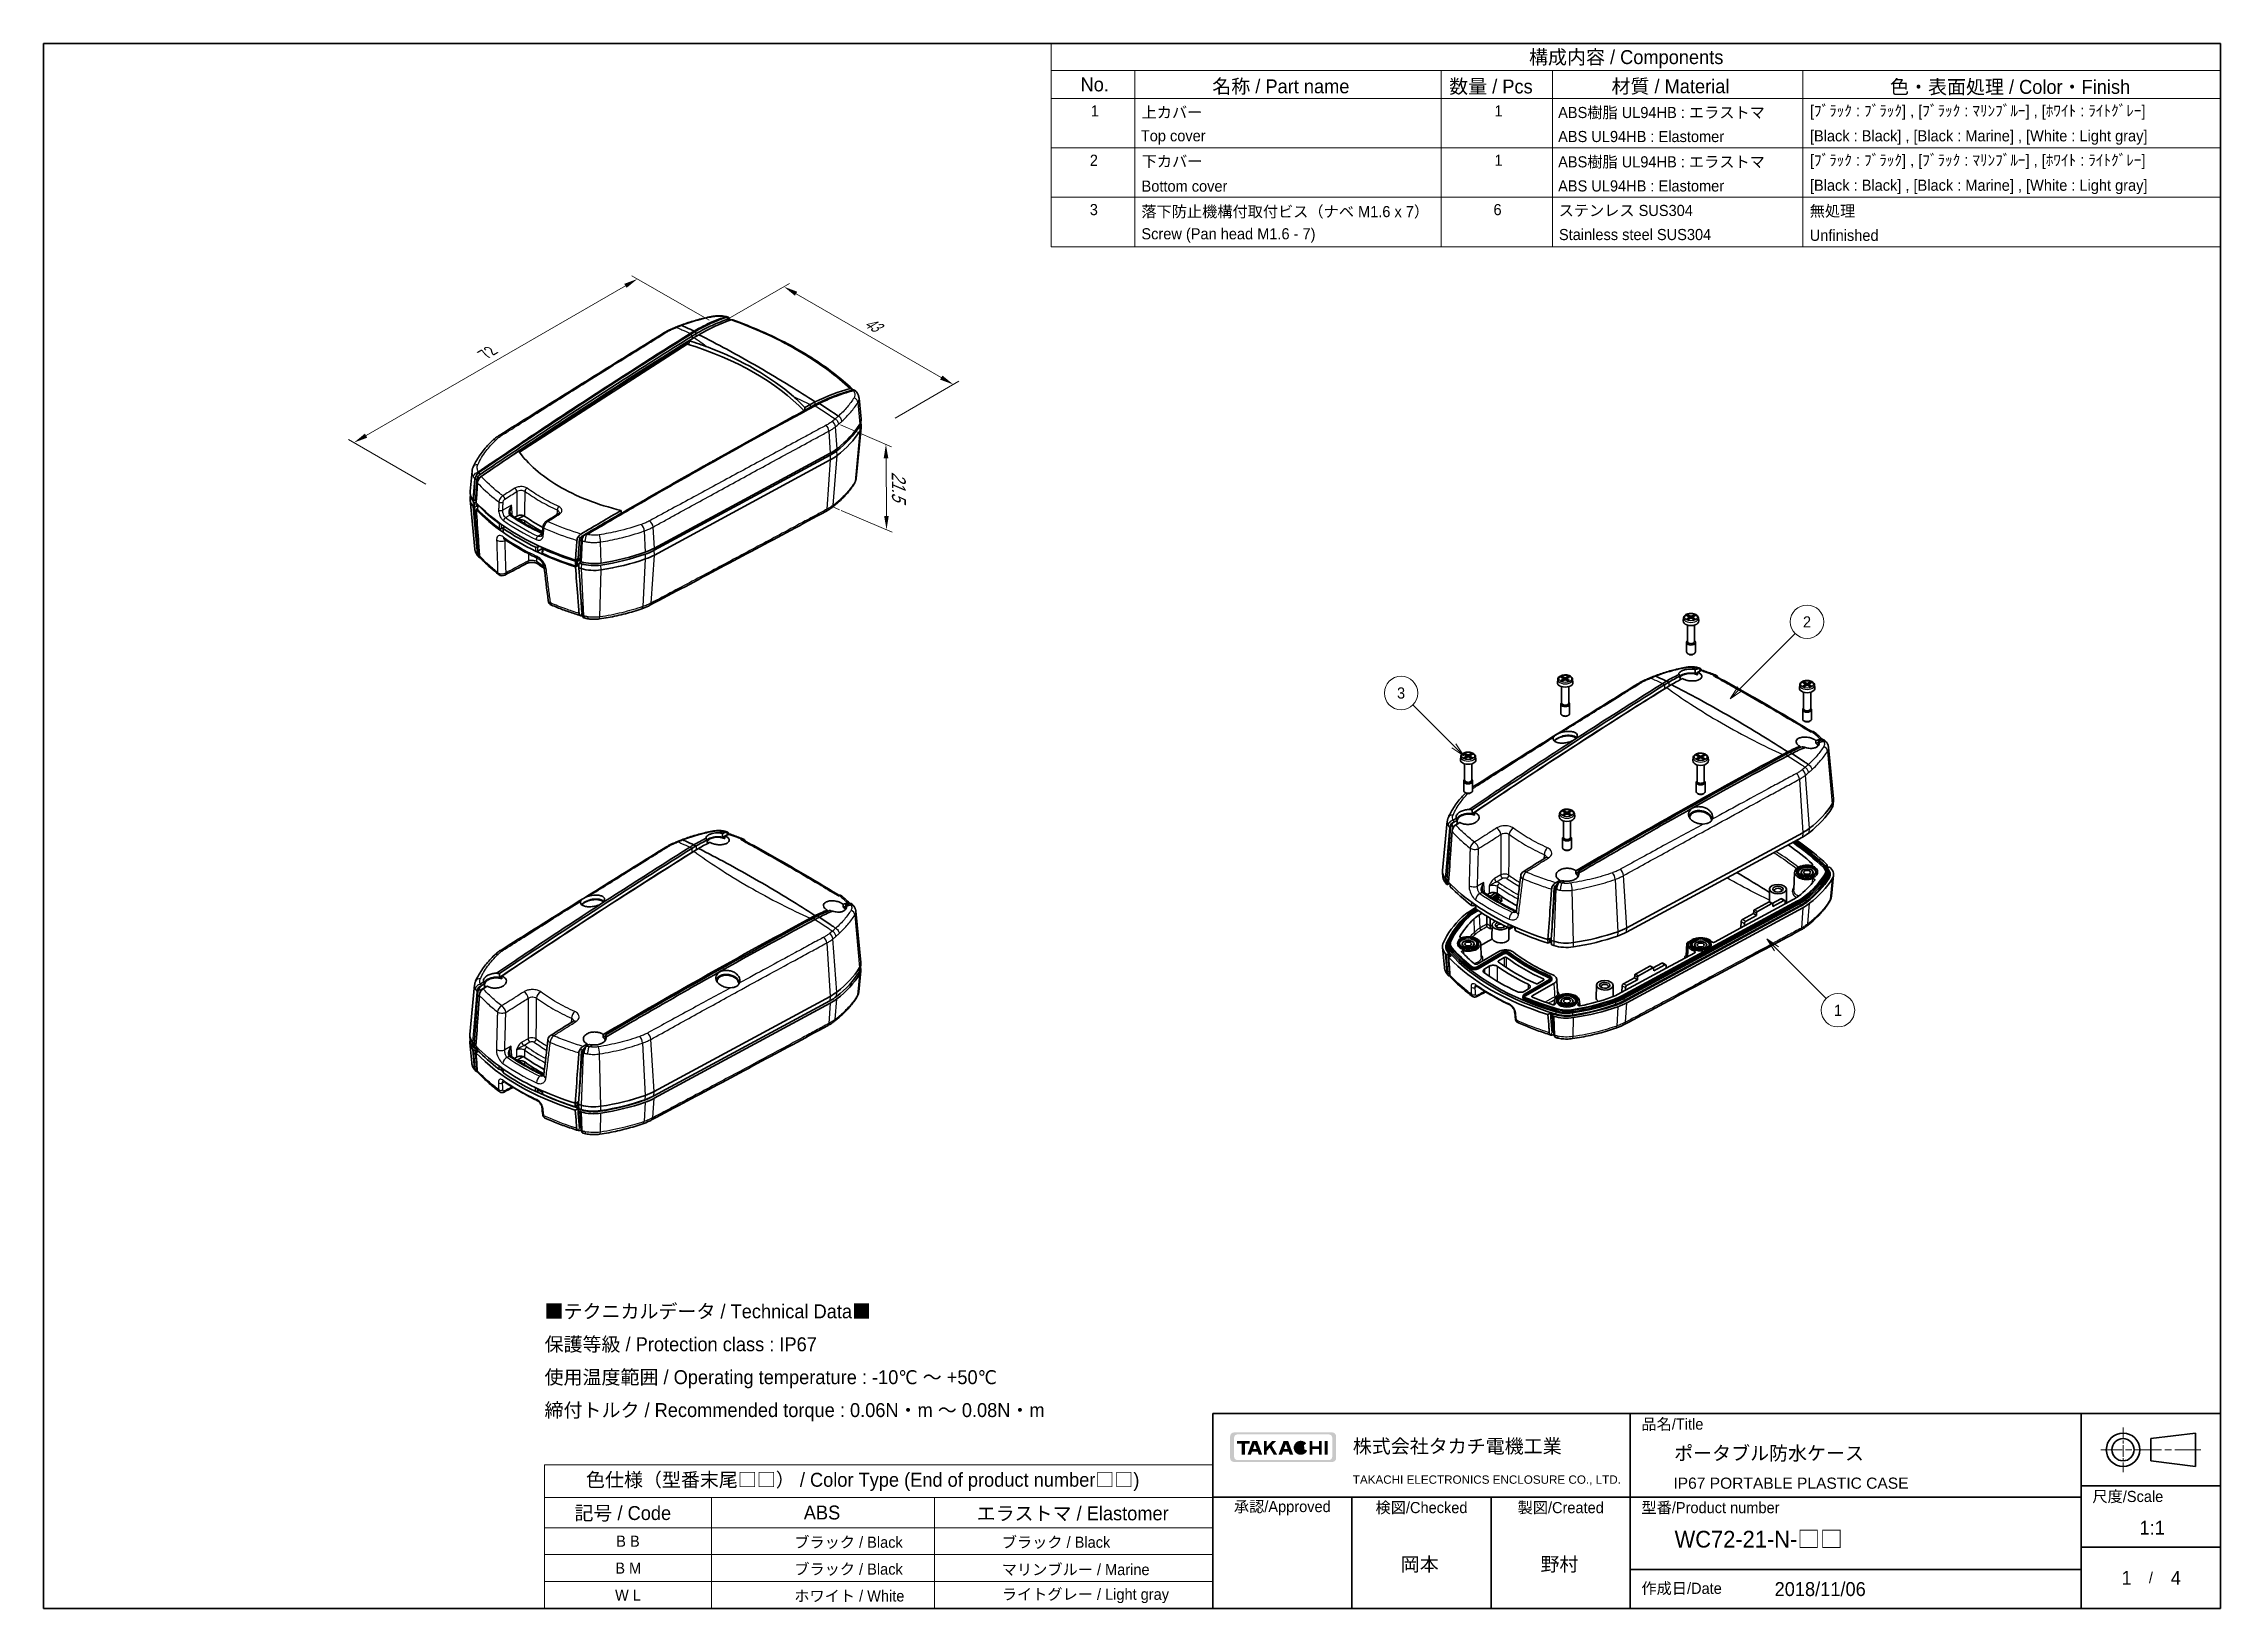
# Model space of a CAD drawing. Header units: millimetres. Extents: x 0 to 1594, y 0 to 281.
# Drawn here: x 0 to 391, y 0 to 281 of the extents above; entities that cross this region are included whole.
import ezdxf
from ezdxf.enums import TextEntityAlignment as Align

# ---------------------------------------------------------------- set-up
doc = ezdxf.new("R2010")
doc.units = ezdxf.units.MM
doc.linetypes.add('CHAIN', pattern=[0.3543, 0.2362, -0.0295, 0.0591, -0.0295])
doc.layers.get('Defpoints').update_dxf_attribs({"lineweight": 25})
for name, color, linetype, lineweight in [('Border (ISO)', 7, 'Continuous', 35), ('Dimension (ISO)', 7, 'Continuous', 18), ('Symbol (ISO)', 7, 'Continuous', 18), ('Title (ISO)', 7, 'Continuous', 35), ('Visible (ISO)', 7, 'Continuous', 35), ('Visible Narrow (ISO)', 7, 'Continuous', 25)]:
    doc.layers.add(name, color=color, linetype=linetype, lineweight=lineweight)
doc.layers.add('Hatch (ISO)', color=1, linetype='Continuous', lineweight=18, true_color=0xff0000)
doc.layers.add('Symbol (TK)', color=100, linetype='Continuous', lineweight=18, true_color=0x00ff3f)
doc.styles.add('Note Text (TK)', font='')
doc.styles.add('Note Text (TK2)', font='')
doc.styles.add('文字スタイル40', font='')
doc.styles.add('文字スタイル67', font='arial.ttf')
doc.styles.get('Note Text (TK)').set_extended_font_data('MS PGothic')
doc.styles.get('Note Text (TK2)').set_extended_font_data('MS PGothic')
doc.styles.get('文字スタイル40').set_extended_font_data('MS PGothic')
doc.dimstyles.new('Default - Method 1b (TK)', dxfattribs={"dimtxt": 2.5, "dimasz": 2.5, "dimexe": 1, "dimexo": 1.5, "dimgap": 1, "dimtad": 1, "dimtoh": 1, "dimrnd": 1e-08, "dimdsep": 46, "dimtxsty": 'Note Text (TK)', "dimcen": 0.09, "dimdle": 5, "dimclrd": 100, "dimclre": 100, "dimclrt": 7, "dimadec": 1, "dimazin": 1, "dimtfac": 1, "dimtmove": 0, "dimatfit": 3, "dimfxl": 0, "dimtolj": 1, "dimlwd": -1, "dimlwe": -1, "dimarcsym": 0})

msp = doc.modelspace()

# ---------------------------------------------------------------- texts
at = {"layer": 'Symbol (ISO)', "color": 7, "insert": (89.9884, 44.1059), "char_height": 2.5, "width": 90.730991, "attachment_point": 4, "line_spacing_factor": 1.418182, "style": 'Note Text (TK)'}
msp.add_mtext('{\\fＭＳ Ｐゴシック|b0|i0;■テクニカルデータ / Technical Data■\\P\\fＭＳ Ｐゴシック|b0|i0;保護等級 / Protection class : IP67\\P\\fＭＳ Ｐゴシック|b0|i0;使用温度範囲 / Operating temperature : -10℃ ～ +50℃\\P\\fＭＳ Ｐゴシック|b0|i0;締付トルク / Recommended torque : 0.06N・m ～ 0.08N・m}', dxfattribs=at)

# ---------------------------------------------------------------- blocks, each defined once
blk = doc.blocks.new('図面枠 tk図枠')
at = {"layer": 'Border (ISO)'}
for p, q in [((14.5, 289), (405.5, 289)), ((14.5, 289), (14.5, 8)), ((405.5, 289), (405.5, 8)), ((14.5, 8), (405.5, 8))]:
    blk.add_line(p, q, dxfattribs=at)
blk = doc.blocks.new('表題欄 tk表題欄')
at = {"layer": 'Hatch (ISO)'}
h = blk.add_hatch(color=256, dxfattribs=at)
edge = h.paths.add_edge_path(flags=0)
edge.add_arc((95.58, 236.3), 0.596, 270, 360)
edge.add_line((96.17, 236.3), (96.17, 239.71))
edge.add_arc((95.58, 239.71), 0.596, 0, 90)
edge.add_line((95.58, 240.31), (79.14, 240.31))
edge.add_arc((79.14, 239.71), 0.596, 90, 180)
edge.add_line((78.54, 239.71), (78.54, 236.3))
edge.add_arc((79.14, 236.3), 0.596, 180, 270)
edge.add_line((79.14, 235.7), (95.58, 235.7))
edge = h.paths.add_edge_path()
edge.add_line((77.84, 239.96), (77.84, 236.05))
edge.add_arc((78.54, 236.05), 0.702, 180, 270)
edge.add_line((78.54, 235.35), (96.17, 235.35))
edge.add_arc((96.17, 236.05), 0.702, 270, 360)
edge.add_line((96.87, 236.05), (96.87, 239.96))
edge.add_arc((96.17, 239.96), 0.702, 0, 90)
edge.add_line((96.17, 240.66), (78.54, 240.66))
edge.add_arc((78.54, 239.96), 0.702, 90, 180)
for points in [[(79.07, 239.15), (79.07, 238.66), (79.92, 238.66), (79.92, 236.66), (80.51, 236.66), (80.51, 238.66), (81.36, 238.66), (81.36, 239.15)], [(85.68, 236.66), (84.94, 237.89), (84.42, 237.32), (84.42, 236.66), (83.9, 236.66), (83.9, 239.15), (84.42, 239.15), (84.42, 238.1), (85.39, 239.15), (86.11, 239.15), (85.32, 238.3), (86.3, 236.66)], [(92.09, 239.15), (92.09, 236.66), (92.61, 236.66), (92.61, 237.66), (93.77, 237.66), (93.77, 236.66), (94.29, 236.66), (94.29, 239.15), (93.77, 239.15), (93.77, 238.15), (92.61, 238.15), (92.61, 239.15)], [(94.84, 239.15), (94.84, 236.66), (95.36, 236.66), (95.36, 239.15)]]:
    blk.add_hatch(color=256, dxfattribs=at).paths.add_polyline_path(points)
h = blk.add_hatch(color=256, dxfattribs=at)
h.paths.add_polyline_path([(82.59, 237.71), (81.95, 237.71), (82.27, 238.58)], flags=0)
h.paths.add_polyline_path([(82.78, 237.2), (81.76, 237.2), (81.57, 236.66), (80.95, 236.66), (81.86, 239.15), (82.68, 239.15), (83.59, 236.66), (82.98, 236.66)])
h = blk.add_hatch(color=256, dxfattribs=at)
h.paths.add_polyline_path([(87.53, 237.71), (88.16, 237.71), (87.85, 238.58)], flags=0)
h.paths.add_polyline_path([(87.14, 236.66), (87.34, 237.2), (88.35, 237.2), (88.55, 236.66), (89.17, 236.66), (88.25, 239.15), (87.44, 239.15), (86.52, 236.66)])
h = blk.add_hatch(color=256, dxfattribs=at)
edge = h.paths.add_edge_path()
edge.add_arc((90.52, 237.9), 1.27, 38.5505, 336.582)
edge.add_line((91.69, 237.4), (91.17, 237.62))
edge.add_ellipse((90.52, 237.9), major_axis=(0, -0.8), ratio=0.867347, start_angle=124.651, end_angle=429.4109, ccw=False)
edge.add_line((91.09, 238.36), (91.52, 238.7))
at = {"layer": 'Title (ISO)'}
for p, q in [((74.71, 244.05), (255.71, 244.05)), ((74.71, 209.05), (74.71, 244.05)), ((149.71, 244.05), (149.71, 209.05)), ((230.71, 244.05), (230.71, 209.05)), ((255.71, 244.05), (255.71, 209.05)), ((243.21, 239.55), (251.21, 240.55)), ((243.21, 239.55), (243.21, 235.55)), ((251.21, 234.55), (251.21, 240.55)), ((243.21, 235.55), (251.21, 234.55)), ((230.71, 231.05), (255.71, 231.05)), ((74.71, 229.05), (230.71, 229.05)), ((99.71, 229.05), (99.71, 209.05)), ((124.71, 229.05), (124.71, 209.05)), ((230.71, 220.05), (255.71, 220.05)), ((149.71, 216.05), (230.71, 216.05)), ((255.71, 209.05), (74.71, 209.05))]:
    blk.add_line(p, q, dxfattribs=at)
at = {"layer": 'Title (ISO)', "color": 4, "linetype": 'CHAIN', "lineweight": 18, "ltscale": 8.88956, "true_color": 0x00ffff}
blk.add_line((238.21, 241.55), (238.21, 233.55), dxfattribs=at)
at = {"layer": 'Title (ISO)', "color": 4, "linetype": 'CHAIN', "lineweight": 18, "ltscale": 20.001633, "true_color": 0x00ffff}
blk.add_line((252.21, 237.55), (234.21, 237.55), dxfattribs=at)
at = {"layer": 'Title (ISO)'}
for radius in [3, 2]:
    blk.add_circle((238.21, 237.55), radius, dxfattribs=at)
at = {"layer": 'Title (ISO)', "color": 1, "true_color": 0xff0000, "char_height": 2, "line_spacing_factor": 1.5, "style": 'Note Text (TK)'}
for s, insert, attachment_point in [('\\fＭＳ Ｐゴシック|b0|i0;\\H2.0000;品名/Title', (151.71, 242.05), 4), ('\\fＭＳ Ｐゴシック|b0|i0;\\H2.0000;承認/Approved', (87.21, 227.05), 5), ('\\fＭＳ Ｐゴシック|b0|i0;\\H2.0000;検図/Checked', (112.21, 227.05), 5), ('\\fＭＳ Ｐゴシック|b0|i0;\\H2.0000;製図/Created', (137.21, 227.05), 5), ('\\fＭＳ Ｐゴシック|b0|i0;\\H2.0000;型番/Product number', (151.71, 227.05), 4), ('\\fＭＳ Ｐゴシック|b0|i0;\\H2.0000;尺度/Scale', (232.71, 229.05), 4), ('\\fＭＳ Ｐゴシック|b0|i0;\\H2.0000;作成日/Date', (151.71, 212.55), 4)]:
    blk.add_mtext(s, dxfattribs=dict(at, insert=insert, attachment_point=attachment_point))
at = {"layer": 'Title (ISO)', "color": 7, "line_spacing_factor": 1.5, "style": 'Note Text (TK)'}
for s, insert, char_height, attachment_point in [('株式会社タカチ電機工業', (99.87, 238.05), 2.5, 4), ('\\fArial|b0|i0;\\H1.4986;TAKACHI ELECTRONICS ENCLOSURE CO., LTD.', (99.87, 232.05), 1.4986, 4), ('\\fＭＳ Ｐゴシック|b0|i0;\\H2.0000;/', (243.21, 214.55), 2, 5)]:
    blk.add_mtext(s, dxfattribs=dict(at, insert=insert, char_height=char_height, attachment_point=attachment_point))
at = {"layer": 'Title (ISO)', "color": 7}
for tag, p, height, style in [('<品名>_001', (157.58, 235.68), 2.5, 'Note Text (TK)'), ('<Title>_001', (157.45, 230.55), 2, '文字スタイル67'), ('<型番>_001', (157.67, 219.99), 3, '文字スタイル40'), ('<尺度>_001', (241.17, 222.3), 2.5, 'Note Text (TK)'), ('<検図>_001', (108.48, 215.75), 2.5, 'Note Text (TK)'), ('<製図>_001', (133.58, 215.75), 2.5, 'Note Text (TK)'), ('<ページ_No.>_001', (237.95, 213.3), 2.5, 'Note Text (TK)'), ('<総ページ数>_001', (246.79, 213.3), 2.5, 'Note Text (TK)'), ('作成日_001', (175.63, 211.28), 2.5, 'Note Text (TK)')]:
    blk.add_attdef(tag, p, '', height=height, dxfattribs=dict(at, style=style))
at = {"layer": 'Title (ISO)', "color": 7, "style": 'Note Text (TK)'}
blk.add_attdef('<承認>', text='', height=2.5, dxfattribs=at).set_placement((87.21, 217.05), align=Align.MIDDLE_CENTER)
blk = doc.blocks.new('バルーン1')
at = {"layer": 'Symbol (TK)', "color": 100, "true_color": 0x00ff40}
for p, q in [((325.77, 126.44), (324, 128.21)), ((326.12, 126.8), (324, 128.21)), ((324, 128.21), (325.42, 126.09)), ((325.77, 126.44), (334.69, 117.52))]:
    blk.add_line(p, q, dxfattribs=at)
at = {"layer": 'Symbol (TK)'}
blk.add_circle((336.8, 115.41), 3, dxfattribs=at)
at = {"layer": 'Symbol (TK)', "color": 7, "insert": (336.8, 115.39), "char_height": 2, "attachment_point": 5, "style": 'Note Text (TK2)'}
blk.add_mtext('1', dxfattribs=at)
blk = doc.blocks.new('バルーン2')
at = {"layer": 'Symbol (TK)', "color": 100, "true_color": 0x00ff40}
for p, q in [((267.82, 162.88), (260.44, 170.26)), ((267.47, 162.53), (269.59, 161.11)), ((267.82, 162.88), (269.59, 161.11)), ((269.59, 161.11), (268.18, 163.24))]:
    blk.add_line(p, q, dxfattribs=at)
at = {"layer": 'Symbol (TK)'}
blk.add_circle((258.33, 172.38), 3, dxfattribs=at)
at = {"layer": 'Symbol (TK)', "color": 7, "insert": (258.33, 172.37), "char_height": 2, "attachment_point": 5, "style": 'Note Text (TK2)'}
blk.add_mtext('3', dxfattribs=at)
blk = doc.blocks.new('バルーン3')
at = {"layer": 'Symbol (TK)', "color": 100, "true_color": 0x00ff40}
for p, q in [((319.18, 173.11), (329.12, 183.05)), ((318.83, 173.47), (317.41, 171.34)), ((319.18, 173.11), (317.41, 171.34)), ((317.41, 171.34), (319.54, 172.76))]:
    blk.add_line(p, q, dxfattribs=at)
at = {"layer": 'Symbol (TK)'}
blk.add_circle((331.24, 185.17), 3, dxfattribs=at)
at = {"layer": 'Symbol (TK)', "color": 7, "insert": (331.24, 185.15), "char_height": 2, "attachment_point": 5, "style": 'Note Text (TK2)'}
blk.add_mtext('2', dxfattribs=at)
blk = doc.blocks.new('構成内容 _ Components')
at = {"layer": 'Symbol (ISO)'}
for p, q in [((405.5, 289), (195.5, 289)), ((195.5, 289), (195.5, 284.16)), ((405.5, 289), (405.5, 284.16)), ((405.5, 284.16), (195.5, 284.16)), ((195.5, 284.16), (195.5, 279.12)), ((210.5, 284.16), (210.5, 279.12)), ((265.5, 284.16), (265.5, 279.12)), ((285.5, 284.16), (285.5, 279.12)), ((330.5, 284.16), (330.5, 279.12)), ((405.5, 284.16), (405.5, 279.12)), ((405.5, 279.12), (195.5, 279.12)), ((195.5, 279.12), (195.5, 252.52)), ((210.5, 279.12), (210.5, 252.52)), ((265.5, 279.12), (265.5, 252.52)), ((285.5, 279.12), (285.5, 252.52)), ((330.5, 279.12), (330.5, 252.52)), ((405.5, 279.12), (405.5, 252.52)), ((405.5, 270.25), (195.5, 270.25)), ((405.5, 261.39), (195.5, 261.39)), ((405.5, 252.52), (195.5, 252.52))]:
    blk.add_line(p, q, dxfattribs=at)
at = {"layer": 'Symbol (ISO)', "color": 7, "attachment_point": 7}
for s, insert, char_height, style in [('構成内容 / Components', (281.31, 284.56), 2.5, 'Note Text (TK)'), ('No.', (200.76, 280.38), 2.5, 'Note Text (TK)'), ('名称 / Part name', (224.42, 279.79), 2.5, 'Note Text (TK)'), ('数量 / Pcs', (266.97, 279.76), 2.5, 'Note Text (TK)'), ('材質 / Material', (296.12, 279.8), 2.5, 'Note Text (TK)'), ('色・表面処理 / Color・Finish', (346.15, 279.69), 2.5, 'Note Text (TK)'), ('1', (202.6, 275.91), 2, 'Note Text (TK2)'), ('上カバー', (211.72, 275.55), 2, 'Note Text (TK2)'), ('1', (275.1, 275.91), 2, 'Note Text (TK2)'), ('ABS樹脂 UL94HB : エラストマ', (286.54, 275.4), 2, 'Note Text (TK2)'), ('[ﾌﾞﾗｯｸ : ﾌﾞﾗｯｸ] , [ﾌﾞﾗｯｸ : ﾏﾘﾝﾌﾞﾙｰ] , [ﾎﾜｲﾄ : ﾗｲﾄｸﾞﾚｰ]', (331.76, 275.34), 2, 'Note Text (TK2)'), ('Top cover', (211.59, 270.84), 2, 'Note Text (TK2)'), ('ABS UL94HB : Elastomer', (286.54, 271.28), 2, 'Note Text (TK2)'), ('[Black : Black] , [Black : Marine] , [White : Light gray]', (331.76, 270.83), 2, 'Note Text (TK2)'), ('2', (202.42, 267.04), 2, 'Note Text (TK2)'), ('下カバー', (211.74, 266.63), 2, 'Note Text (TK2)'), ('1', (275.1, 267.05), 2, 'Note Text (TK2)'), ('ABS樹脂 UL94HB : エラストマ', (286.54, 266.54), 2, 'Note Text (TK2)'), ('[ﾌﾞﾗｯｸ : ﾌﾞﾗｯｸ] , [ﾌﾞﾗｯｸ : ﾏﾘﾝﾌﾞﾙｰ] , [ﾎﾜｲﾄ : ﾗｲﾄｸﾞﾚｰ]', (331.76, 266.47), 2, 'Note Text (TK2)'), ('Bottom cover', (211.72, 262.37), 2, 'Note Text (TK2)'), ('ABS UL94HB : Elastomer', (286.54, 262.41), 2, 'Note Text (TK2)'), ('[Black : Black] , [Black : Marine] , [White : Light gray]', (331.76, 261.96), 2, 'Note Text (TK2)'), ('3', (202.42, 258.15), 2, 'Note Text (TK2)'), ('落下防止機構付取付ビス（ナベ M1.6 x 7）', (211.68, 257.56), 2, 'Note Text (TK2)'), ('6', (274.93, 258.15), 2, 'Note Text (TK2)'), ('ステンレス SUS304', (286.63, 257.9), 2, 'Note Text (TK2)'), ('無処理', (331.73, 257.71), 2, 'Note Text (TK2)'), ('Screw (Pan head M1.6 - 7)', (211.69, 253.24), 2, 'Note Text (TK2)'), ('Stainless steel SUS304', (286.69, 253.68), 2, 'Note Text (TK2)'), ('Unfinished', (331.73, 253.54), 2, 'Note Text (TK2)')]:
    blk.add_mtext(s, dxfattribs=dict(at, insert=insert, char_height=char_height, style=style))
blk = doc.blocks.new('テーブル1')
at = {"layer": 'Symbol (ISO)'}
for p, q in [((104.5, 33.81), (224.5, 33.81)), ((104.5, 33.81), (104.5, 27.94)), ((224.5, 33.81), (224.5, 27.94)), ((104.5, 27.94), (224.5, 27.94)), ((104.5, 27.94), (104.5, 22.5)), ((134.5, 27.94), (134.5, 22.5)), ((174.5, 27.94), (174.5, 22.5)), ((224.5, 27.94), (224.5, 22.5)), ((104.5, 22.5), (224.5, 22.5)), ((104.5, 22.5), (104.5, 8)), ((134.5, 22.5), (134.5, 8)), ((174.5, 22.5), (174.5, 8)), ((224.5, 22.5), (224.5, 8)), ((104.5, 17.67), (224.5, 17.67)), ((104.5, 12.83), (224.5, 12.83)), ((104.5, 8), (224.5, 8))]:
    blk.add_line(p, q, dxfattribs=at)
at = {"layer": 'Symbol (ISO)', "color": 7, "attachment_point": 7}
for s, insert, char_height, style in [('色仕様（型番末尾□□） / Color Type (End of product number□□)', (111.93, 29.1), 2.5, 'Note Text (TK)'), ('記号 / Code', (109.86, 23.6), 2.5, 'Note Text (TK)'), ('ABS', (151.05, 23.94), 2.5, 'Note Text (TK)'), ('エラストマ / Elastomer', (182.09, 23.67), 2.5, 'Note Text (TK)'), ('B B', (117.36, 19.08), 2, 'Note Text (TK2)'), ('\u3000\u3000\u3000\u3000\u3000ブラック / Black', (135.7, 18.69), 2, 'Note Text (TK2)'), ('\u3000\u3000\u3000\u3000ブラック / Black', (175.7, 18.69), 2, 'Note Text (TK2)'), ('B M', (117.2, 14.25), 2, 'Note Text (TK2)'), ('\u3000\u3000\u3000\u3000\u3000ブラック / Black', (135.7, 13.86), 2, 'Note Text (TK2)'), ('\u3000\u3000\u3000\u3000マリンブルー / Marine', (175.7, 13.86), 2, 'Note Text (TK2)'), ('\u3000\u3000\u3000\u3000ライトグレー / Light gray', (175.7, 8.95), 2, 'Note Text (TK2)'), ('W L', (117.15, 9.4), 2, 'Note Text (TK2)'), ('\u3000\u3000\u3000\u3000\u3000ホワイト / White', (135.7, 9.15), 2, 'Note Text (TK2)')]:
    blk.add_mtext(s, dxfattribs=dict(at, insert=insert, char_height=char_height, style=style))
blk = doc.blocks.new('*D10')
at = {"layer": 'Defpoints', "color": 0, "transparency": 16777216}
for p in [(121.06, 230.44), (163.41, 219.78), (151.47, 212.88)]:
    blk.add_point(p, dxfattribs=at)
at = {"layer": 'Dimension (ISO)', "color": 100, "transparency": 16777216}
for p, q in [((122.56, 231.3), (134, 237.91)), ((135.17, 236.08), (161.24, 221.03)), ((152.97, 213.75), (164.41, 220.35))]:
    blk.add_line(p, q, dxfattribs=at)
for points in [[(135.37, 236.44), (134.96, 235.72), (133, 237.33)], [(161.45, 221.39), (161.03, 220.66), (163.41, 219.78)]]:
    blk.add_solid(points, dxfattribs=at)
at = {"layer": 'Dimension (ISO)', "color": 7, "transparency": 16777216, "insert": (147.75, 231.15), "char_height": 2.5, "attachment_point": 4, "rotation": 330, "style": 'Note Text (TK)'}
blk.add_mtext('\\A1;{\\Q30.000;\\W0.816;\\H0.816x;43}', dxfattribs=at)
blk = doc.blocks.new('*D11')
at = {"layer": 'Defpoints', "color": 0, "transparency": 16777216}
for p in [(106.68, 238.74), (121.06, 230.44), (70.15, 201.04)]:
    blk.add_point(p, dxfattribs=at)
at = {"layer": 'Dimension (ISO)', "color": 100, "transparency": 16777216}
for p, q in [((119.56, 231.3), (105.68, 239.32)), ((57.93, 210.6), (104.51, 237.49)), ((68.65, 201.91), (54.77, 209.92))]:
    blk.add_line(p, q, dxfattribs=at)
for points in [[(104.31, 237.85), (104.72, 237.13), (106.68, 238.74)], [(57.72, 210.96), (58.14, 210.23), (55.77, 209.35)]]:
    blk.add_solid(points, dxfattribs=at)
at = {"layer": 'Dimension (ISO)', "color": 7, "transparency": 16777216, "insert": (79.22, 225.22), "char_height": 2.5, "attachment_point": 4, "rotation": 30, "style": 'Note Text (TK)'}
blk.add_mtext('\\A1;{\\Q-30.000;\\W0.816;\\H0.816x;72}', dxfattribs=at)
blk = doc.blocks.new('*D12')
at = {"layer": 'Defpoints', "color": 0, "transparency": 16777216}
for p in [(141.64, 213.15), (141.75, 197.8), (151.41, 193.69)]:
    blk.add_point(p, dxfattribs=at)
at = {"layer": 'Dimension (ISO)', "color": 100, "transparency": 16777216}
for p, q in [((143.14, 212.51), (152.3, 208.61)), ((151.32, 206.54), (151.39, 196.19)), ((143.25, 197.16), (152.41, 193.26))]:
    blk.add_line(p, q, dxfattribs=at)
for points in [[(151.73, 206.54), (150.9, 206.53), (151.3, 209.04)], [(151.81, 196.19), (150.98, 196.19), (151.41, 193.69)]]:
    blk.add_solid(points, dxfattribs=at)
at = {"layer": 'Dimension (ISO)', "color": 7, "transparency": 16777216, "insert": (153.58, 204.74), "char_height": 2.5, "attachment_point": 4, "rotation": 270.4088, "style": 'Note Text (TK)'}
blk.add_mtext('\\A1;{\\Q23.466;\\W0.811;\\H0.875x; \\fＭＳ Ｐゴシック|b0|i0;\\H2.5000;21.5}', dxfattribs=at)

# ---------------------------------------------------------------- dimensions: what is measured, and where the dimension line sits
at = {"layer": 'Dimension (ISO)', "color": 100, "true_color": 0x00ff3f}
for base, p1, p2, angle, text, override, picture, middle in [((106.6785, 238.7396), (70.1485, 201.0424), (121.0602, 230.4363), 210, '{\\Q-30.000;\\W0.816;\\H0.816x;<>}', {"dimgap": 1, "dimtoh": 0, "dimdec": 2, "dimlfac": 1.224745, "dimtol": 0, "dimlim": 0, "dimtp": 0, "dimtm": 0, "dimtdec": 2, "dimtofl": 0, "dimatfit": 1}, '*D11', (81.2226, 224.0426)), ((163.4057, 219.7752), (121.0602, 230.4363), (151.4658, 212.8816), 150, '{\\Q30.000;\\W0.816;\\H0.816x;<>}', {"dimgap": 1, "dimtoh": 0, "dimdec": 2, "dimlfac": 1.224745, "dimtol": 0, "dimlim": 0, "dimtp": 0, "dimtm": 0, "dimtdec": 2, "dimtofl": 0, "dimatfit": 1}, '*D10', (148.2029, 228.5525)), ((151.4099, 193.689), (141.6368, 213.1511), (141.7463, 197.8024), 90.408762, '{\\Q23.466;\\W0.811;\\H0.875x; \\fＭＳ Ｐゴシック|b0|i0;\\H2.5000;21.5}', {"dimgap": 1, "dimtoh": 0, "dimdec": 2, "dimlfac": 1.232525, "dimtol": 0, "dimlim": 0, "dimtp": 0, "dimtm": 0, "dimtdec": 2, "dimtofl": 0, "dimatfit": 1}, '*D12', (151.3552, 201.3633))]:
    dim = msp.add_linear_dim(base=base, p1=p1, p2=p2, angle=angle, text=text, dimstyle='Default - Method 1b (TK)', override=override, dxfattribs=at)
    dim.commit()
    dim.dimension.update_dxf_attribs({"geometry": picture, "text_midpoint": middle, "dimtype": 160})

# ---------------------------------------------------------------- linework, layer by layer
at = {"layer": 'Dimension (ISO)'}
for p, q in [((142.5175, 198.4184), (141.7463, 197.8024)), ((141.7463, 197.8024), (142.9543, 197.2882))]:
    msp.add_line(p, q, dxfattribs=at)
at = {"layer": 'Visible (ISO)'}
for p, q in [((122.9876, 231.8624), (122.957, 231.8731)), ((85.4786, 207.5987), (115.5941, 227.0408)), ((117.012, 229.2799), (116.3031, 228.8391)), ((116.4917, 228.4547), (117.2357, 228.9173)), ((116.4947, 228.0034), (116.4958, 228.0041)), ((117.2327, 228.4622), (116.4958, 228.0041)), ((117.6942, 228.7256), (116.8737, 228.2154)), ((117.2357, 228.9173), (117.012, 229.2799)), ((117.2327, 228.4622), (117.2401, 228.4668)), ((137.7196, 216.18), (138.6032, 216.6538)), ((138.6067, 216.1616), (137.7238, 215.6882)), ((138.4463, 216.0547), (139.2098, 216.464)), ((146.4709, 217.3411), (146.8367, 213.5514)), ((145.9492, 202.8769), (146.8367, 212.0696)), ((146.7725, 212.9916), (146.8367, 212.3267)), ((109.7162, 190.3853), (141.317, 207.453)), ((76.9588, 204.2197), (76.6129, 200.6369)), ((109.6624, 190.0102), (141.2633, 207.0779)), ((109.7162, 189.1605), (141.317, 206.2282)), ((76.6706, 200.0105), (76.6129, 199.4122)), ((77.4717, 190.1945), (76.6129, 199.0909)), ((77.4537, 198.5195), (77.7181, 198.6776)), ((77.7459, 199.0978), (77.608, 199.0153)), ((77.7116, 197.3305), (77.9651, 197.4926)), ((78.0099, 198.1677), (78.0572, 198.198)), ((84.9868, 196.1371), (84.6231, 195.9272)), ((85.1524, 195.5796), (86.245, 196.2103)), ((82.2684, 193.9145), (82.8427, 194.2461)), ((82.5297, 193.3053), (82.5699, 193.9983)), ((82.862, 194.2329), (82.6575, 194.1149)), ((88.7674, 190.5874), (89.0605, 190.7566)), ((89.6542, 190.3811), (88.7692, 189.8702)), ((95.5417, 188.2617), (96.0136, 188.5077)), ((95.8892, 188.1903), (95.575, 188.0265)), ((96.1842, 187.7054), (96.6003, 187.9372)), ((95.5143, 187.1775), (95.8284, 187.3412)), ((96.0109, 187.2838), (95.539, 187.0378)), ((294.5617, 177.8791), (294.5034, 177.3363)), ((295.1353, 178.2956), (295.5967, 178.0279)), ((295.5967, 177.9327), (295.1353, 177.6649)), ((295.2507, 176.5704), (295.2507, 173.612)), ((295.8183, 178.1558), (295.3545, 178.4222)), ((295.3545, 177.5383), (295.8183, 177.8047)), ((295.6305, 177.9844), (295.6596, 177.7136)), ((296.447, 178.4222), (295.9832, 178.1558)), ((295.9832, 177.8047), (296.447, 177.5383)), ((296.1709, 177.9844), (296.1419, 177.7136)), ((296.2047, 178.0279), (296.6662, 178.2956)), ((296.6662, 177.6649), (296.2047, 177.9327)), ((296.5507, 176.5704), (296.5507, 173.612)), ((297.2398, 177.8791), (297.298, 177.3363)), ((295.1007, 173.4367), (295.1007, 171.7462)), ((295.2507, 173.7112), (295.2051, 173.6649)), ((296.5507, 173.7112), (296.5963, 173.6649)), ((296.7007, 173.4367), (296.7007, 171.7462)), ((295.4867, 171.3319), (295.3348, 171.4197)), ((296.3148, 171.3319), (296.4667, 171.4197)), ((297.7973, 168.3916), (297.797, 168.3956)), ((271.9696, 166.836), (271.9113, 166.2931)), ((272.5432, 167.2525), (273.0046, 166.9847)), ((273.0046, 166.8896), (272.5432, 166.6218)), ((272.6587, 165.5272), (272.6587, 162.5689)), ((273.2262, 167.1127), (272.7624, 167.3791)), ((272.7624, 166.4952), (273.2262, 166.7616)), ((273.0384, 166.9413), (273.0675, 166.6705)), ((273.8549, 167.3791), (273.3911, 167.1127)), ((273.3911, 166.7616), (273.8549, 166.4952)), ((273.5789, 166.9413), (273.5498, 166.6705)), ((273.6127, 166.9847), (274.0741, 167.2525)), ((274.0741, 166.6218), (273.6127, 166.8896)), ((273.9587, 165.5272), (273.9587, 162.5689)), ((274.6477, 166.836), (274.706, 166.2931)), ((289.5422, 167.4009), (289.5423, 167.4008)), ((291.1538, 165.8549), (291.9013, 166.3196)), ((291.1584, 165.1575), (291.1596, 165.1582)), ((291.9038, 165.6205), (291.1596, 165.1582)), ((291.1596, 165.1582), (291.8964, 165.6163)), ((291.8964, 165.6163), (291.1596, 165.1582)), ((292.358, 165.8796), (291.5375, 165.3695)), ((315.4213, 165.8358), (315.363, 165.2929)), ((315.9949, 166.2523), (316.4563, 165.9845)), ((316.4563, 165.8894), (315.9949, 165.6216)), ((316.1104, 164.527), (316.1104, 161.5687)), ((316.6779, 166.1125), (316.2141, 166.3789)), ((316.2141, 165.495), (316.6779, 165.7614)), ((316.4901, 165.9411), (316.5192, 165.6703)), ((317.3066, 166.3789), (316.8428, 166.1125)), ((316.8428, 165.7614), (317.3066, 165.495)), ((317.0306, 165.9411), (317.0015, 165.6703)), ((317.0644, 165.9845), (317.5258, 166.2523)), ((317.5258, 165.6216), (317.0644, 165.8894)), ((317.4104, 164.527), (317.4104, 161.5687)), ((318.0994, 165.8358), (318.1577, 165.2929)), ((272.5087, 162.3936), (272.5087, 160.703)), ((272.6587, 162.6681), (272.6131, 162.6218)), ((272.8946, 160.2888), (272.7427, 160.3766)), ((273.7227, 160.2888), (273.8746, 160.3766)), ((273.9587, 162.6681), (274.0042, 162.6218)), ((274.1087, 162.3936), (274.1087, 160.703)), ((315.9604, 161.3934), (315.9604, 159.7028)), ((316.1104, 161.6679), (316.0648, 161.6216)), ((317.4104, 161.6679), (317.4559, 161.6216)), ((317.5604, 161.3934), (317.5604, 159.7028)), ((272.5257, 156.4998), (272.5244, 156.499)), ((316.3463, 159.2886), (316.1944, 159.3764)), ((317.1744, 159.2886), (317.3263, 159.3764)), ((254.5394, 152.976), (254.4812, 152.4331)), ((255.113, 153.3925), (255.5745, 153.1247)), ((255.5745, 153.0295), (255.113, 152.7618)), ((255.796, 153.2527), (255.3322, 153.5191)), ((255.3322, 152.6352), (255.796, 152.9016)), ((255.6083, 153.0813), (255.6373, 152.8104)), ((256.4247, 153.5191), (255.9609, 153.2527)), ((255.9609, 152.9016), (256.4247, 152.6352)), ((256.1487, 153.0813), (256.1196, 152.8104)), ((256.1825, 153.1247), (256.6439, 153.3925)), ((256.6439, 152.7618), (256.1825, 153.0295)), ((257.2175, 152.976), (257.2758, 152.4331)), ((296.2941, 152.7923), (296.2358, 152.2494)), ((296.8677, 153.2088), (297.3291, 152.941)), ((297.3291, 152.8458), (296.8677, 152.578)), ((297.5507, 153.0689), (297.0869, 153.3353)), ((297.0869, 152.4515), (297.5507, 152.7179)), ((297.3629, 152.8976), (297.392, 152.6267)), ((298.1794, 153.3353), (297.7156, 153.0689)), ((297.7156, 152.7179), (298.1794, 152.4515)), ((297.9034, 152.8976), (297.8743, 152.6267)), ((297.9372, 152.941), (298.3986, 153.2088)), ((298.3986, 152.578), (297.9372, 152.8458)), ((298.9722, 152.7923), (299.0304, 152.2494)), ((312.3834, 153.3341), (313.267, 153.8078)), ((313.6755, 153.7483), (312.8706, 153.3167)), ((320.613, 154.5914), (321.5005, 145.3982)), ((255.2285, 148.808), (255.1829, 148.7617)), ((255.2285, 151.6672), (255.2285, 148.7089)), ((256.5285, 151.6672), (256.5285, 148.7089)), ((256.5285, 148.808), (256.574, 148.7617)), ((296.9831, 148.6243), (296.9376, 148.578)), ((296.9831, 151.4835), (296.9831, 148.5252)), ((298.2831, 151.4835), (298.2831, 148.5252)), ((298.2831, 148.6243), (298.3287, 148.578)), ((316.9985, 151.549), (316.9987, 151.5488)), ((255.0785, 148.5336), (255.0785, 146.843)), ((255.4644, 146.4288), (255.3125, 146.5166)), ((256.2925, 146.4288), (256.4444, 146.5166)), ((256.6785, 148.5336), (256.6785, 146.843)), ((296.8331, 148.3498), (296.8331, 146.6593)), ((297.2191, 146.2451), (297.0672, 146.3329)), ((298.0472, 146.2451), (298.1991, 146.3329)), ((298.4331, 148.3498), (298.4331, 146.6593)), ((321.4219, 144.3272), (321.5005, 145.1412)), ((252.1356, 141.3815), (251.2767, 132.4837)), ((272.2878, 142.7289), (272.2295, 142.1861)), ((272.8614, 143.1455), (273.3228, 142.8777)), ((273.3228, 142.7825), (272.8614, 142.5147)), ((272.9769, 141.4202), (272.9769, 138.4618)), ((273.5444, 143.0056), (273.0806, 143.272)), ((273.0806, 142.3882), (273.5444, 142.6546)), ((273.3566, 142.8343), (273.3857, 142.5634)), ((274.1731, 143.272), (273.7093, 143.0056)), ((273.7093, 142.6546), (274.1731, 142.3882)), ((273.8971, 142.8343), (273.868, 142.5634)), ((273.9309, 142.8777), (274.3923, 143.1455)), ((274.3923, 142.5147), (273.9309, 142.7825)), ((274.2769, 141.4202), (274.2769, 138.4618)), ((274.9659, 142.7289), (275.0242, 142.1861)), ((114.8374, 137.9985), (114.8375, 137.9984)), ((116.4491, 136.4525), (117.1966, 136.9172)), ((123.0925, 138.9892), (123.0922, 138.9932)), ((272.8269, 138.2865), (272.8269, 136.596)), ((272.9769, 138.561), (272.9313, 138.5147)), ((274.2769, 138.561), (274.3224, 138.5147)), ((274.4269, 138.2865), (274.4269, 136.596)), ((315.927, 138.5165), (284.3262, 121.4488)), ((315.9808, 139.2998), (284.38, 122.2321)), ((116.4537, 135.755), (116.4548, 135.7557)), ((117.1991, 136.2181), (116.4548, 135.7557)), ((116.4548, 135.7557), (117.1917, 136.2138)), ((117.1917, 136.2138), (116.4548, 135.7557)), ((117.6533, 136.4772), (116.8327, 135.9671)), ((273.2128, 136.1818), (273.0609, 136.2695)), ((274.0409, 136.1818), (274.1928, 136.2695)), ((320.3681, 133.5311), (320.0438, 133.3523)), ((320.355, 133.0423), (320.4722, 133.1028)), ((251.3552, 131.3485), (251.2767, 132.1624)), ((252.1174, 129.958), (252.5519, 130.2179)), ((310.0277, 129.193), (310.0031, 126.8898)), ((313.0282, 129.1598), (313.0534, 126.797)), ((314.5111, 132.2069), (314.3753, 129.0334)), ((314.9277, 132.5527), (314.8752, 132.3116)), ((315.7104, 131.9855), (315.7104, 132.1748)), ((317.8104, 131.9855), (317.8104, 132.1748)), ((318.5931, 132.5527), (318.6455, 132.3116)), ((320.3316, 132.6557), (320.384, 132.4145)), ((320.7022, 132.2172), (320.7066, 131.8089)), ((321.1347, 127.8797), (321.5005, 131.669)), ((97.8209, 127.0974), (97.8196, 127.0966)), ((145.9082, 125.189), (146.7957, 115.9958)), ((256.052, 125.115), (257.2239, 125.8383)), ((257.2688, 125.5945), (256.6394, 125.206)), ((257.3024, 125.5656), (256.8939, 125.3135)), ((257.1337, 126.3502), (256.9396, 126.2381)), ((257.0358, 125.2369), (257.4281, 125.479)), ((257.6512, 125.3271), (257.0744, 124.9711)), ((257.1969, 126.3061), (257.2336, 125.6703)), ((259.6512, 128.3925), (259.268, 128.1713)), ((260.8397, 128.4898), (259.7448, 127.8577)), ((260.114, 127.622), (261.2066, 128.2963)), ((261.4138, 128.1526), (260.3325, 127.4853)), ((261.4518, 128.1265), (260.3726, 127.4604)), ((260.5056, 127.3784), (261.3919, 127.9254)), ((261.3315, 127.5985), (260.7419, 127.2346)), ((261.3152, 127.3277), (260.9562, 127.1062)), ((261.3152, 127.3277), (261.3426, 127.783)), ((261.8968, 127.0135), (261.3152, 127.3277)), ((261.5473, 128.0612), (261.4841, 128.0222)), ((261.5166, 126.7788), (261.8968, 127.0135)), ((261.8968, 127.0135), (261.8959, 127.4842)), ((262.0275, 127.7287), (262.0367, 127.7344)), ((315.0605, 127.0488), (283.4597, 109.9811)), ((283.5923, 109.8992), (315.1932, 126.9669)), ((315.2293, 126.6996), (283.6285, 109.6319)), ((283.8304, 109.5073), (315.4313, 126.575)), ((283.8334, 109.0972), (315.4343, 126.1649)), ((283.9701, 109.0129), (315.5709, 126.0806)), ((315.5709, 126.0806), (283.9701, 109.0129)), ((315.9808, 125.8276), (284.38, 108.7599)), ((312.834, 126.5128), (305.488, 122.5451)), ((307.1361, 124.7825), (307.1635, 125.2367)), ((307.3141, 125.4703), (309.9149, 126.875)), ((310.4232, 126.5612), (307.8225, 125.1566)), ((310.0184, 126.8828), (310.5297, 126.5672)), ((310.4881, 126.5929), (312.0364, 127.4291)), ((310.6013, 126.0243), (310.5738, 126.4796)), ((312.5805, 127.0933), (310.6013, 126.0243)), ((312.1918, 127.4408), (312.7403, 127.1023)), ((312.8064, 126.9709), (312.834, 126.5128)), ((314.2729, 127.2899), (312.834, 126.5128)), ((137.6787, 123.9317), (138.5622, 124.4054)), ((138.9708, 124.3458), (138.1658, 123.9143)), ((142.2938, 122.1465), (142.294, 122.1464)), ((257.8777, 124.5372), (258.3798, 124.8471)), ((259.2285, 122.9338), (259.2258, 124.3183)), ((259.8536, 122.5188), (259.8509, 123.9458)), ((260.1767, 122.7385), (260.1521, 120.4376)), ((263.1823, 122.2215), (263.2025, 120.3347)), ((263.8817, 122.531), (263.4312, 122.2709)), ((305.488, 122.5451), (300.1292, 119.6508)), ((304.8609, 122.2065), (304.9309, 123.3631)), ((305.1568, 123.7135), (307.1361, 124.7825)), ((305.488, 122.5451), (305.4889, 123.0187)), ((307.6802, 124.4466), (305.7009, 123.3776)), ((307.1361, 124.7825), (307.6802, 124.4466)), ((307.6802, 124.4466), (307.6811, 124.9173)), ((251.6224, 115.1086), (251.2767, 118.6902)), ((252.0733, 119.2741), (252.069, 118.8659)), ((252.5015, 117.5273), (252.2718, 117.3899)), ((252.4518, 119.781), (252.3993, 119.5399)), ((254.0458, 119.6929), (253.9933, 119.4518)), ((254.8285, 119.1257), (254.8285, 119.315)), ((256.9285, 119.1257), (256.9285, 119.315)), ((261.3713, 117.9547), (257.4949, 115.7167)), ((262.0089, 117.8306), (257.4949, 115.2244)), ((257.6322, 115.1451), (262.1462, 117.7513)), ((262.1836, 117.4847), (257.6696, 114.8786)), ((257.7112, 119.6929), (257.7636, 119.4518)), ((258.1278, 119.3471), (258.2308, 116.9384)), ((270.2028, 120.1094), (270.823, 120.4327)), ((270.2387, 119.4651), (270.553, 119.6289)), ((296.569, 117.728), (291.457, 114.967)), ((295.1766, 119.4681), (295.0381, 117.1787)), ((295.2642, 119.5814), (295.4059, 119.66)), ((295.3952, 119.2656), (295.2643, 119.3412)), ((295.3838, 119.1634), (295.2929, 117.0388)), ((295.8004, 119.5092), (295.748, 119.2681)), ((296.5831, 118.942), (296.5831, 119.1313)), ((298.6831, 118.942), (298.6831, 119.1313)), ((299.4658, 119.5092), (299.5183, 119.2681)), ((146.4299, 110.7247), (146.7957, 114.514)), ((146.7171, 114.9248), (146.7957, 115.7388)), ((252.2865, 113.6749), (252.2712, 113.6921)), ((252.3739, 116.9314), (252.8, 117.2039)), ((258.8775, 114.8819), (259.6506, 115.3283)), ((261.3411, 116.3043), (262.3391, 116.8805)), ((291.457, 114.967), (284.1109, 110.9993)), ((285.759, 113.2367), (285.7865, 113.6909)), ((285.9371, 113.9245), (288.5378, 115.3292)), ((289.0462, 115.0154), (286.4454, 113.6108)), ((288.6414, 115.337), (289.1527, 115.0214)), ((289.111, 115.0471), (290.6593, 115.8834)), ((289.2242, 114.4785), (289.1967, 114.9338)), ((291.2035, 115.5475), (289.2242, 114.4785)), ((290.8147, 115.8951), (291.3632, 115.5565)), ((291.4293, 115.4251), (291.457, 114.967)), ((77.4309, 111.979), (76.5719, 103.0813)), ((141.2761, 109.8973), (109.6752, 92.8297)), ((265.7387, 110.0406), (265.6862, 109.7995)), ((266.7216, 111.2458), (265.9486, 110.7995)), ((270.4942, 112.9316), (265.9802, 110.3254)), ((266.1175, 110.2462), (270.6315, 112.8523)), ((270.6689, 112.5858), (266.1549, 109.9796)), ((267.3944, 110.0012), (271.2708, 112.2393)), ((269.4102, 112.798), (268.4122, 112.2218)), ((270.873, 113.2591), (270.9255, 113.018)), ((278.915, 111.9199), (278.8901, 109.584)), ((281.9155, 111.8866), (281.937, 109.873)), ((284.1109, 110.9993), (282.6721, 110.2222)), ((283.4839, 110.6607), (283.5539, 111.8173)), ((283.7798, 112.1677), (285.759, 113.2367)), ((284.1109, 110.9993), (284.1119, 111.4729)), ((286.3031, 112.9009), (284.3239, 111.8319)), ((285.759, 113.2367), (286.3031, 112.9009)), ((286.3031, 112.9009), (286.3041, 113.3715)), ((141.2223, 109.114), (109.6214, 92.0464)), ((141.2761, 108.6726), (109.6752, 91.6049)), ((270.2055, 106.6363), (270.6774, 106.8823)), ((271.2377, 106.71), (270.9997, 106.5774)), ((271.3775, 109.1), (271.3478, 108.4048)), ((271.7942, 109.4459), (271.7417, 109.2047)), ((272.5769, 108.8787), (272.5769, 109.068)), ((274.6769, 108.8787), (274.6769, 109.068)), ((275.4595, 109.4459), (275.512, 109.2047)), ((275.8762, 109.1), (275.9145, 108.2033)), ((76.6505, 101.946), (76.5719, 102.76)), ((76.9177, 97.9536), (76.5719, 101.5353)), ((77.4127, 100.5556), (77.8471, 100.8155)), ((77.7967, 100.3724), (77.567, 100.235)), ((77.6691, 99.7764), (78.0952, 100.0489)), ((84.9464, 98.9901), (84.5633, 98.7689)), ((86.1349, 99.0874), (85.0401, 98.4552)), ((77.5818, 96.52), (77.5665, 96.5371)), ((82.429, 96.9477), (82.2348, 96.8357)), ((82.4922, 96.9036), (82.5289, 96.2678)), ((89.177, 93.1286), (88.7264, 92.8685)), ((95.498, 90.7069), (96.1182, 91.0303)), ((95.534, 90.0627), (95.8482, 90.2265)), ((109.2653, 91.8579), (109.39, 91.9252)), ((109.39, 91.9252), (109.2653, 91.8579)), ((95.5007, 89.4813), (95.9726, 89.7274)), ((96.5329, 89.555), (96.2949, 89.4224))]:
    msp.add_line(p, q, dxfattribs=at)
for centre, start, end in [((82.368, 186.4333), 231.817437, 297.686464), ((91.6401, 181.08), 187.040221, 247.023797), ((266.3038, 131.4439), 122.199688, 173.201472), ((91.5991, 102.0415), 122.199688, 173.201472)]:
    msp.add_arc(centre, 1, start, end, dxfattribs=at)
for centre, major_axis, ratio, start_param, end_param in [((130.0413, 217.2252), (-29.5867, -1.6875), 0.5477386, 5.27360836, 5.30590974), ((90.3262, 199.3589), (-52.9782, -0.8983), 0.58832537, 3.64035183, 4.20526057), ((90.301, 200.8383), (53.0447, 0), 0.57735027, 0.57975276, 0.99104357), ((90.5095, 200.7073), (-64.4524, 1.6022), 0.5699917, 3.69539224, 3.69655648), ((118.3894, 218.1146), (29.9213, 0), 0.57735027, 5.64772953, 5.93653957), ((118.3894, 218.5228), (30, 0), 0.57735027, 5.64772953, 5.93653957), ((118.3894, 217.2981), (30, 0), 0.57735027, 5.64772953, 5.93653957), ((142.8429, 213.0146), (3.9213, 0), 0.57735027, 5.93653957, 6.26092785), ((142.8429, 213.4229), (4, 0), 0.57735027, 5.93653957, 6.33886458), ((142.8429, 212.1981), (4, 0), 0.57735027, 5.93653957, 6.33886458), ((134.4855, 211.2609), (-9.9213, 0), 0.57735027, 2.32287349, 2.50613688), ((134.4855, 211.6692), (10, 0), 0.57735027, 5.46446615, 5.64772953), ((134.4855, 210.4444), (-10, 0), 0.57735027, 2.32287349, 2.50613688), ((81.6051, 200.4763), (-5, 0), 0.57735027, 6.22750603, 6.75849998), ((81.6051, 199.2515), (-5, 0), 0.57735027, 6.22750603, 6.75849998), ((81.6051, 200.068), (-4.9213, 0), 0.57735027, 0.04036046, 0.47531467), ((117.1711, 211.0445), (45, 0), 0.57735027, 3.61690732, 3.6217434), ((117.1711, 209.8198), (45, 0), 0.57735027, 3.61690732, 3.62831736), ((117.1711, 210.6363), (-44.9213, 0), 0.57735027, 0.47531467, 0.4861134), ((117.1711, 211.0445), (45, 0), 0.57735027, 3.64299134, 4.21099029), ((117.1711, 209.8198), (45, 0), 0.57735027, 3.64306071, 3.83625863), ((117.1711, 209.8198), (-44.4, 0), 0.57735027, 0.4822964, 0.48942152), ((117.1711, 209.8198), (-44.8, 0), 0.57735027, 0.50454755, 0.66150933), ((117.1711, 210.6363), (44.7213, 0), 0.57735027, 3.64556123, 3.80109576), ((83.726, 197.0111), (-0.5199, 0.7429), 0.25996824, 2.43998513, 2.52408604), ((117.1711, 210.6363), (-39.7131, 0), 0.57735027, 0.68697445, 0.80625203), ((102.3223, -764.9771), (-645.831, -1045.8311), 0.55708019, 3.98979692, 3.99225515), ((118.6898, 205.9227), (-28.7785, -2.1213), 0.53842145, 2.45216124, 2.48493427), ((117.1711, 209.8198), (45, 0), 0.57735027, 3.83625863, 4.017723), ((117.1711, 210.5138), (-44.9703, 0), 0.57735027, 0.69527273, 0.87552359), ((117.1711, 209.8198), (39.7131, 0), 0.57735027, 3.82854646, 3.94513217), ((15263.113, 7547.4834), (-11346.7192, -18396.5706), 0.55634972, 5.43065428, 5.43073119), ((81.2757, 191.0866), (-3.7354, -1.3029), 0.80431958, 0.27919417, 0.32215952), ((117.0447, 201.9765), (-44.0846, -1.2165), 0.60106135, 0.46965401, 0.47310553), ((117.1711, 209.8198), (45, 0), 0.57735027, 4.017723, 4.21092092), ((4034.8896, 2095.1839), (-3133.7436, -4693.5467), 0.529984, 5.44508955, 5.44526799), ((117.1711, 209.8198), (-44.8, 0), 0.57735027, 0.90928699, 1.06624878), ((117.1711, 210.6363), (44.7213, 0), 0.57735027, 4.05288588, 4.20842041), ((117.1711, 210.6363), (-44.1956, 0), 0.57735027, 1.06316553, 1.08035413), ((117.1711, 210.6363), (44.3213, 0), 0.57735027, 4.21153729, 4.22401408), ((117.1711, 210.6363), (-44.9213, 0), 0.57735027, 1.08468292, 1.09548166), ((117.1711, 211.0445), (45, 0), 0.57735027, 4.23223824, 4.23707431), ((98.8664, 190.5105), (5, 0), 0.57735027, 4.23707431, 4.97020408), ((92.4921, 204.059), (-29.9213, 0), 0.57735027, 1.82861142, 2.11720668), ((92.4921, 204.4672), (30, 0), 0.57735027, 4.97020408, 5.25879934), ((92.4921, 203.2425), (30, 0), 0.57735027, 4.97020408, 5.25879934), ((102.8846, 194.1932), (-9.9213, 0), 0.57735027, 2.11720668, 2.32287349), ((102.8846, 194.6015), (10, 0), 0.57735027, 5.25879934, 5.46446615), ((102.8846, 193.3768), (-10, 0), 0.57735027, 2.11720668, 2.32287349), ((168.6828, 1181.5395), (-658.3257, -1033.2273), 0.54702104, 0.76226071, 0.7669201), ((7440.8767, 5185.4588), (-4822.9701, -9275.8302), 0.60819142, 5.55825032, 5.55899011), ((117.1711, 209.8198), (-44.4, 0), 0.57735027, 1.06935429, 1.07761331), ((117.1711, 209.8198), (45, 0), 0.57735027, 4.22566427, 4.23707431), ((98.8664, 189.2857), (-5, 0), 0.57735027, 1.09548166, 1.82861142), ((98.8664, 190.1022), (-4.9213, 0), 0.57735027, 1.09548166, 1.82861142), ((117.2002, 200.827), (-44.2198, 0.0765), 0.58340937, 1.09923348, 1.101009), ((98.8895, 180.3095), (-4.2145, 0.0408), 0.64171243, 1.14952909, 1.18652388), ((295.9007, 177.2862), (1.4, 0), 0.57735027, 3.0796893, 6.34508866), ((295.9007, 177.9803), (0.9404, 0), 0.57735027, 2.19060892, 2.52178006), ((295.9007, 177.9803), (-0.9404, 0), 0.57735027, 0.61981259, 0.95098374), ((295.5138, 177.9803), (0.1169, 0), 0.57735027, 5.50036236, 7.06600826), ((295.9007, 178.2036), (-0.1169, 0), 0.57735027, 0.78797338, 2.35361928), ((295.9007, 177.7569), (0.1169, 0), 0.57735027, 0.78797338, 2.35361928), ((296.2876, 177.9803), (-0.1169, 0), 0.57735027, 5.50036236, 7.06600826), ((295.9007, 177.9803), (0.9404, 0), 0.57735027, 0.61981259, 0.95098374), ((295.9007, 177.9803), (-0.9404, 0), 0.57735027, 2.19060892, 2.52178006), ((295.9007, 173.4367), (0.8, 0), 0.57735027, 2.62490559, 6.79987237), ((295.9007, 173.612), (0.65, 0), 0.57735027, 3.14159265, 6.28318531), ((295.9007, 171.7462), (0.8, 0), 0.57735027, 3.14159265, 6.28318531), ((295.9007, 171.5708), (0.5853, 0), 0.57735027, 3.92652539, 5.49825257), ((265.1849, 139.6409), (-63.8451, 2.7097), 0.54653012, 4.20409325, 4.20760978), ((273.3087, 166.2431), (1.4, 0), 0.57735027, 3.0796893, 6.34508866), ((273.3087, 166.9372), (0.9404, 0), 0.57735027, 2.19060892, 2.52178006), ((273.3087, 166.9372), (-0.9404, 0), 0.57735027, 0.61981259, 0.95098374), ((272.9218, 166.9372), (0.1169, 0), 0.57735027, 5.50036236, 7.06600826), ((273.3087, 167.1605), (-0.1169, 0), 0.57735027, 0.78797338, 2.35361928), ((273.3087, 166.7138), (0.1169, 0), 0.57735027, 0.78797338, 2.35361928), ((273.6955, 166.9372), (-0.1169, 0), 0.57735027, 5.50036236, 7.06600826), ((273.3087, 166.9372), (0.9404, 0), 0.57735027, 0.61981259, 0.95098374), ((273.3087, 166.9372), (-0.9404, 0), 0.57735027, 2.19060892, 2.52178006), ((304.5622, 155.3593), (-28.8848, -2.4382), 0.52560972, 5.25830735, 5.29079134), ((316.7604, 165.2429), (1.4, 0), 0.57735027, 3.0796893, 6.34508866), ((316.7604, 165.9369), (0.9404, 0), 0.57735027, 2.19060892, 2.52178006), ((316.7604, 165.9369), (-0.9404, 0), 0.57735027, 0.61981259, 0.95098374), ((316.3735, 165.9369), (0.1169, 0), 0.57735027, 5.50036236, 7.06600826), ((316.7604, 166.1603), (-0.1169, 0), 0.57735027, 0.78797338, 2.35361928), ((316.7604, 165.7136), (0.1169, 0), 0.57735027, 0.78797338, 2.35361928), ((317.1473, 165.9369), (-0.1169, 0), 0.57735027, 5.50036236, 7.06600826), ((316.7604, 165.9369), (0.9404, 0), 0.57735027, 0.61981259, 0.95098374), ((316.7604, 165.9369), (-0.9404, 0), 0.57735027, 2.19060892, 2.52178006), ((273.3087, 162.3936), (0.8, 0), 0.57735027, 2.62490559, 6.79987237), ((273.3087, 160.703), (0.8, 0), 0.57735027, 3.14159265, 6.28318531), ((273.3087, 162.5689), (0.65, 0), 0.57735027, 3.14159265, 6.28318531), ((316.7604, 161.3934), (0.8, 0), 0.57735027, 2.62490559, 6.79987237), ((316.7604, 161.5687), (0.65, 0), 0.57735027, 3.14159265, 6.28318531), ((273.3087, 160.5277), (0.5853, 0), 0.57735027, 3.92652539, 5.49825257), ((316.7604, 159.7028), (0.8, 0), 0.57735027, 3.14159265, 6.28318531), ((316.7604, 159.5274), (0.5853, 0), 0.57735027, 3.92652539, 5.49825257), ((255.8785, 153.0771), (0.9404, 0), 0.57735027, 2.19060892, 2.52178006), ((255.8785, 153.0771), (-0.9404, 0), 0.57735027, 0.61981259, 0.95098374), ((255.4916, 153.0771), (0.1169, 0), 0.57735027, 5.50036236, 7.06600826), ((255.8785, 153.3005), (-0.1169, 0), 0.57735027, 0.78797338, 2.35361928), ((255.8785, 152.8538), (0.1169, 0), 0.57735027, 0.78797338, 2.35361928), ((256.2654, 153.0771), (-0.1169, 0), 0.57735027, 5.50036236, 7.06600826), ((255.8785, 153.0771), (0.9404, 0), 0.57735027, 0.61981259, 0.95098374), ((255.8785, 153.0771), (-0.9404, 0), 0.57735027, 2.19060892, 2.52178006), ((297.6331, 152.8934), (0.9404, 0), 0.57735027, 2.19060892, 2.52178006), ((297.6331, 152.8934), (-0.9404, 0), 0.57735027, 0.61981259, 0.95098374), ((297.2462, 152.8934), (0.1169, 0), 0.57735027, 5.50036236, 7.06600826), ((297.6331, 153.1168), (-0.1169, 0), 0.57735027, 0.78797338, 2.35361928), ((297.6331, 152.67), (0.1169, 0), 0.57735027, 0.78797338, 2.35361928), ((298.02, 152.8934), (-0.1169, 0), 0.57735027, 5.50036236, 7.06600826), ((297.6331, 152.8934), (0.9404, 0), 0.57735027, 0.61981259, 0.95098374), ((297.6331, 152.8934), (-0.9404, 0), 0.57735027, 2.19060892, 2.52178006), ((265.2668, 138.7232), (-63.8103, 2.3987), 0.56225368, 3.70235741, 3.70645618), ((255.8785, 152.3831), (1.4, 0), 0.57735027, 3.0796893, 6.34508866), ((255.8785, 148.5336), (0.8, 0), 0.57735027, 2.62490559, 6.79987237), ((255.8785, 148.7089), (0.65, 0), 0.57735027, 3.14159265, 6.28318531), ((297.6331, 152.1994), (1.4, 0), 0.57735027, 3.0796893, 6.34508866), ((255.8785, 146.843), (0.8, 0), 0.57735027, 3.14159265, 6.28318531), ((255.8785, 146.6676), (0.5853, 0), 0.57735027, 3.92652539, 5.49825257), ((297.6331, 148.3498), (0.8, 0), 0.57735027, 2.62490559, 6.79987237), ((297.6331, 146.6593), (0.8, 0), 0.57735027, 3.14159265, 6.28318531), ((297.6331, 148.5252), (0.65, 0), 0.57735027, 3.14159265, 6.28318531), ((297.6331, 146.4839), (0.5853, 0), 0.57735027, 3.92652539, 5.49825257), ((317.5067, 145.2697), (4, 0), 0.57735027, 5.93653957, 6.33886458), ((273.6269, 142.1361), (1.4, 0), 0.57735027, 3.0796893, 6.34508866), ((273.6269, 142.8301), (0.9404, 0), 0.57735027, 2.19060892, 2.52178006), ((273.6269, 142.8301), (-0.9404, 0), 0.57735027, 0.61981259, 0.95098374), ((273.24, 142.8301), (0.1169, 0), 0.57735027, 5.50036236, 7.06600826), ((273.6269, 143.0535), (-0.1169, 0), 0.57735027, 0.78797338, 2.35361928), ((273.6269, 142.6067), (0.1169, 0), 0.57735027, 0.78797338, 2.35361928), ((274.0137, 142.8301), (-0.1169, 0), 0.57735027, 5.50036236, 7.06600826), ((273.6269, 142.8301), (0.9404, 0), 0.57735027, 0.61981259, 0.95098374), ((273.6269, 142.8301), (-0.9404, 0), 0.57735027, 2.19060892, 2.52178006), ((293.0532, 149.5532), (29.9213, 0), 0.57735027, 5.64772953, 5.93653957), ((293.0532, 150.3697), (30, 0), 0.57735027, 5.64772953, 5.93653957), ((317.5067, 144.4532), (3.9213, 0), 0.57735027, 5.93653957, 6.22750603), ((129.8574, 125.9569), (-28.8848, -2.4382), 0.52560972, 5.25830735, 5.29079134), ((90.4802, 110.2385), (-63.8451, 2.7097), 0.54653012, 4.20409325, 4.20760978), ((273.6269, 138.2865), (0.8, 0), 0.57735027, 2.62490559, 6.79987237), ((273.6269, 138.4618), (0.65, 0), 0.57735027, 3.14159265, 6.28318531), ((264.9648, 114.3139), (62.5, 0), 0.57735027, 0.56671879, 0.68479034), ((264.9648, 114.3139), (-63.6, 0), 0.57735027, 3.67448326, 3.82754848), ((264.9648, 114.5589), (-63.6529, 0), 0.57735027, 3.67448326, 3.8227246), ((264.9648, 114.5589), (-63.8471, 0), 0.57735027, 3.67448326, 3.82294075), ((264.9648, 114.3139), (-64.1956, 0), 0.57735027, 3.67448326, 3.82816286), ((264.9648, 113.9057), (65, 0), 0.57735027, 0.55031714, 0.69534098), ((309.1492, 142.6995), (9.9213, 0), 0.57735027, 5.46446615, 5.64772953), ((309.1492, 143.516), (10, 0), 0.57735027, 5.46446615, 5.64772953), ((262.7497, -815.2659), (-658.476, -1032.7764), 0.54680074, 3.99534383, 4.00000424), ((273.6269, 136.596), (0.8, 0), 0.57735027, 3.14159265, 6.28318531), ((273.6269, 136.4206), (0.5853, 0), 0.57735027, 3.92652539, 5.49825257), ((316.7604, 132.1748), (-2.25, 0), 0.57735027, 5.00009686, 8.29222526), ((316.7604, 132.1748), (1.6, 0), 0.57735027, 0.00583948, 3.13575318), ((317.5067, 132.2058), (2.6, 0), 0.57735027, 6.23880963, 6.81607592), ((317.5067, 132.4507), (2.6529, 0), 0.57735027, 5.93653957, 6.81607592), ((317.5067, 132.4507), (2.8471, 0), 0.57735027, 5.93653957, 6.81607592), ((317.5067, 132.2058), (3.1956, 0), 0.57735027, 5.93653957, 6.81607592), ((264.9648, 113.9057), (65, 0), 0.57735027, 0.53289061, 0.53595798), ((317.5067, 131.7975), (4, 0), 0.57735027, 5.93653957, 6.81607592), ((256.2689, 132.3231), (-5, 0), 0.57735027, 6.22750603, 6.75849998), ((256.2689, 131.5066), (-4.9213, 0), 0.57735027, 0.05567928, 0.47531467), ((291.8349, 142.8913), (-45, 0), 0.57735027, 0.47531467, 0.48672471), ((291.8349, 142.0748), (44.9213, 0), 0.57735027, 3.61690732, 3.62770606), ((291.8349, 142.8913), (-45, 0), 0.57735027, 0.50146806, 0.69466598), ((291.8349, 142.0748), (-44.7213, 0), 0.57735027, 0.50396857, 0.6595031), ((7575.8397, 3663.0666), (-5604.5123, -8812.205), 0.54531824, 5.43453942, 5.43528), ((311.5278, 128.9497), (-0.6474, 0), 0.57735027, 2.53970218, 6.87550578), ((316.7604, 132.1748), (1.9, 0), 0.57735027, 3.01658533, 6.40819263), ((293.0532, 137.3057), (-27.5, 0), 0.57735027, 2.50613688, 2.71737363), ((316.7604, 131.9299), (-1.0768, 0), 0.57735027, 6.05963285, 6.14098763), ((293.0532, 137.5507), (28.6529, 0), 0.57735027, 5.64772953, 5.93653957), ((293.0532, 137.5507), (28.8471, 0), 0.57735027, 5.64772953, 5.93653957), ((293.0532, 137.3057), (28.9, 0), 0.57735027, 5.64772953, 5.93653957), ((293.0532, 137.3057), (29.1956, 0), 0.57735027, 5.64772953, 5.93653957), ((293.0532, 136.8975), (29.2, 0), 0.57735027, 5.64772953, 5.93653957), ((293.0532, 136.8975), (29.4, 0), 0.57735027, 5.64772931, 5.93654952), ((293.0532, 136.8975), (29.4, 0), 0.57735027, 5.64772953, 5.93653957), ((293.0532, 136.8975), (30, 0), 0.57735027, 5.64772953, 5.93653957), ((316.7604, 131.9299), (1.0768, 0), 0.57735027, 0.14219768, 0.22355245), ((317.5067, 132.2058), (2.9, 0), 0.57735027, 5.93653957, 6.40819263), ((317.5067, 131.7975), (3.2, 0), 0.57735027, 5.93653957, 6.28935617), ((317.5067, 131.7975), (3.4, 0), 0.57735027, 5.93653957, 6.67764993), ((90.5621, 109.3208), (-63.8103, 2.3987), 0.56225368, 3.70235741, 3.70645618), ((263.3547, 121.5791), (-9.1956, 0), 0.57735027, 5.53110814, 5.73677495), ((263.3547, 121.824), (-8.8471, 0), 0.57735027, 5.53110814, 5.73677495), ((263.3547, 121.824), (-8.6529, 0), 0.57735027, 5.53110814, 5.73677495), ((291.8349, 142.8913), (-45, 0), 0.57735027, 0.69466598, 0.87613035), ((291.8349, 142.1973), (44.9703, 0), 0.57735027, 3.83686539, 4.01711625), ((258.3304, 129.2693), (-0.5288, 0.736), 0.25293317, 2.45269926, 2.5165103), ((291.8349, 142.8913), (-39.7131, 0), 0.57735027, 0.68695381, 0.81749109), ((261.479, 127.8616), (-0.1002, -0.1732), 0.53730636, 3.92660753, 5.46249727), ((262.0326, 127.5626), (0.0895, 0.1789), 0.57758108, 0.75123294, 2.28712268), ((264.1588, 125.8919), (-0.6485, 0.6742), 0.36354963, 2.37464703, 2.4340945), ((307.3093, 125.3099), (-0.11, -0.1671), 0.57577571, 3.96099626, 5.496886), ((307.8272, 124.9903), (0.0997, 0.1735), 0.61604878, 0.78327891, 2.31916865), ((309.9101, 126.7146), (-0.11, -0.1671), 0.57577571, 3.15837311, 3.96099626), ((310.428, 126.395), (0.0997, 0.1735), 0.61604878, 5.53057448, 7.06646422), ((312.0292, 127.1886), (-0.165, -0.2507), 0.57577571, 3.15837311, 3.96099626), ((312.5877, 126.844), (0.1495, 0.2602), 0.61604878, 5.53057448, 7.06646422), ((311.5278, 126.7859), (1.5257, 0), 0.57735027, 6.08879253, 6.12556787), ((309.1492, 130.4521), (-7.5, 0), 0.57735027, 2.32287349, 2.50613688), ((309.1492, 130.697), (8.6529, 0), 0.57735027, 5.46446615, 5.64772953), ((309.1492, 130.697), (8.8471, 0), 0.57735027, 5.46446615, 5.64772953), ((309.1492, 130.4521), (-8.9, 0), 0.57735027, 2.32287349, 2.50613688), ((309.1492, 130.4521), (9.1956, 0), 0.57735027, 5.46446615, 5.64772953), ((309.1492, 130.0438), (9.2, 0), 0.57735027, 5.46446615, 5.64772953), ((309.1492, 130.0438), (-9.4, 0), 0.57735027, 2.32287349, 2.50613688), ((309.1492, 130.0438), (-10, 0), 0.57735027, 2.32287349, 2.50613688), ((280.4426, 115.1707), (-30, 0), 0.57735027, 5.73677495, 6.02537021), ((280.4426, 115.579), (-29.1956, 0), 0.57735027, 5.73677495, 6.02537021), ((280.4426, 115.8239), (-28.8471, 0), 0.57735027, 5.73677495, 6.02537021), ((280.4426, 115.8239), (-28.6529, 0), 0.57735027, 5.73677495, 6.02537021), ((280.4426, 115.579), (-28.6, 0), 0.57735027, 5.73677495, 6.02537021), ((280.4426, 115.579), (-27.5, 0), 0.57735027, 5.73677495, 5.95681184), ((263.3547, 121.1708), (10, 0), 0.57735027, 2.38951549, 2.5951823), ((263.3547, 121.5791), (-8.6, 0), 0.57735027, 5.53110814, 5.73677495), ((263.3547, 121.5791), (7.5, 0), 0.57735027, 2.38951549, 2.5951823), ((261.6769, 122.7167), (1.5002, -0.0245), 0.56616217, 2.21143037, 5.77562279), ((261.6641, 122.7096), (-0.9212, 0.0149), 0.56616411, 5.21312902, 9.05666478), ((261.6767, 122.4952), (-0.6474, 0), 0.57735027, 4.47523148, 6.87550578), ((261.6767, 122.4952), (0.6474, 0), 0.57735027, 5.68129483, 6.64360798), ((291.8349, 142.8913), (-45, 0), 0.57735027, 0.87613035, 1.06932827), ((4217.8906, 2840.6615), (-2474.5578, -5077.3499), 0.62129866, 5.54439286, 5.54452027), ((291.8349, 142.0748), (-44.7213, 0), 0.57735027, 0.91129322, 1.06682775), ((267.1559, 136.314), (-30, 0), 0.57735027, 1.82861142, 2.11720668), ((277.5484, 125.6318), (9.9213, 0), 0.57735027, 5.25879934, 5.46446615), ((277.5484, 126.4483), (10, 0), 0.57735027, 5.25879934, 5.46446615), ((305.1496, 123.4729), (-0.165, -0.2507), 0.57577571, 3.96099626, 5.496886), ((305.7081, 123.1283), (0.1495, 0.2602), 0.61604878, 0.78327891, 2.31916865), ((293.1708, 131.9003), (-29.5404, -1.2556), 0.5612874, 2.468591, 2.50110408), ((293.2956, 131.4331), (-29.3889, -1.7568), 0.55277872, 2.49149496, 2.52740792), ((256.2689, 118.8509), (-5, 0), 0.57735027, 6.02537021, 6.75849998), ((256.2689, 118.8509), (-4.4, 0), 0.57735027, 6.02537021, 6.75849998), ((291.8349, 129.4191), (-45, 0), 0.57735027, 0.47531467, 0.48015074), ((256.2689, 119.2591), (-4.1956, 0), 0.57735027, 6.02537021, 6.75849998), ((280.4426, 115.1707), (-29.4, 0), 0.57735027, 5.9784563, 6.02537688), ((280.4426, 115.1707), (-29.4, 0), 0.57735027, 5.9784563, 6.02537021), ((256.2689, 118.8509), (-4.2, 0), 0.57735027, 6.27701444, 6.75849998), ((256.2689, 119.2591), (-3.9, 0), 0.57735027, 6.15817798, 6.75849998), ((256.2689, 119.5041), (-3.8471, 0), 0.57735027, 6.02537021, 6.75849998), ((291.8349, 129.4191), (44.4, 0), 0.57735027, 3.61690316, 3.62398574), ((291.8349, 129.4191), (-44.4, 0), 0.57735027, 0.47531467, 0.48239309), ((256.2689, 119.5041), (-3.6529, 0), 0.57735027, 6.02537021, 6.75849998), ((291.8349, 129.4191), (44.2, 0), 0.57735027, 3.61690732, 4.23707431), ((291.8349, 129.8274), (44.1956, 0), 0.57735027, 3.61690732, 4.23707431), ((256.2689, 119.2591), (-3.6, 0), 0.57735027, 6.02537021, 6.34990727), ((291.8349, 129.8274), (-43.9, 0), 0.57735027, 0.47531467, 0.62776947), ((291.8349, 130.0723), (43.8471, 0), 0.57735027, 3.61690732, 3.76936212), ((291.8349, 130.0723), (43.6529, 0), 0.57735027, 3.61690732, 3.76936212), ((255.8785, 119.315), (1.9, 0), 0.57735027, 3.01658533, 6.40819263), ((255.8785, 119.315), (1.6, 0), 0.57735027, 0.00583948, 3.13575318), ((291.8349, 129.8274), (-42.5, 0), 0.57735027, 0.5100793, 0.61154297), ((255.8785, 119.07), (-1.0768, 0), 0.57735027, 6.05963285, 6.14098763), ((255.8785, 119.315), (2.25, 0), 0.57735027, 1.85850421, 2.06086138), ((255.8785, 119.315), (2.25, 0), 0.57735027, 4.36337516, 7.56627375), ((255.8785, 119.07), (1.0768, 0), 0.57735027, 0.14219768, 0.22355245), ((262.6079, 117.4847), (-0.8471, 0), 0.57735027, 3.78250751, 5.49778714), ((262.6079, 117.4847), (0.6529, 0), 0.57735027, 0.64091486, 2.35619449), ((262.6079, 117.2398), (-0.6, 0), 0.57735027, 3.78250751, 5.49778714), ((291.8349, 129.8274), (-35.8631, 0), 0.57735027, 0.64091486, 0.92988147), ((291.8349, 130.0723), (35.8102, 0), 0.57735027, 3.78250751, 4.07147412), ((291.8349, 130.0723), (-35.616, 0), 0.57735027, 0.64091486, 0.92988147), ((291.8349, 129.8274), (-34.7131, 0), 0.57735027, 0.64088106, 0.92991527), ((291.8349, 142.0748), (-44.3213, 0), 0.57735027, 1.06994463, 1.07671257), ((291.8349, 142.8913), (44.4, 0), 0.57735027, 4.21562716, 4.21920213), ((291.8349, 142.8913), (-45, 0), 0.57735027, 1.08407162, 1.09548166), ((291.8349, 142.0748), (44.9213, 0), 0.57735027, 4.22627558, 4.23707431), ((273.5301, 122.3573), (5, 0), 0.57735027, 4.23707431, 4.97020408), ((273.5301, 121.5408), (4.9213, 0), 0.57735027, 4.23707431, 4.97020408), ((267.1559, 135.4975), (29.9213, 0), 0.57735027, 4.97020408, 5.25879934), ((295.4766, 119.4589), (-0.3002, 0.0051), 0.56584464, 5.50793991, 7.07818796), ((297.6331, 119.1313), (-2.25, 0), 0.57735027, 5.00009686, 7.3330832), ((295.6177, 119.5373), (0.3, -0.0047), 0.56723853, 1.58361724, 2.36386848), ((297.6331, 119.1313), (-1.9, 0), 0.57735027, 6.15817798, 8.50922816), ((297.6331, 119.1313), (1.6, 0), 0.57735027, 0.00583948, 3.13575318), ((297.6331, 118.8863), (-1.0768, 0), 0.57735027, 6.05963285, 6.14098763), ((297.6331, 119.1313), (2.25, 0), 0.57735027, 0.45425644, 1.28308845), ((297.6331, 118.8863), (1.0768, 0), 0.57735027, 0.14219768, 0.22355245), ((297.6331, 119.1313), (1.9, 0), 0.57735027, 5.56129679, 6.40819263), ((118.3485, 120.1507), (29.9213, 0), 0.57735027, 5.64772953, 5.93653957), ((118.3485, 120.9672), (30, 0), 0.57735027, 5.64772953, 5.93653957), ((118.3485, 119.7425), (30, 0), 0.57735027, 5.64772953, 5.93653957), ((142.8019, 115.0508), (3.9213, 0), 0.57735027, 5.93653957, 6.22750603), ((142.8019, 115.8673), (4, 0), 0.57735027, 5.93653957, 6.33886458), ((142.8019, 114.6425), (4, 0), 0.57735027, 5.93653957, 6.47106081), ((291.8349, 129.4191), (-45, 0), 0.57735027, 0.50139869, 1.06939764), ((257.0333, 115.246), (-0.9, 0), 0.57735027, 0.62776947, 2.35619449), ((257.0333, 115.491), (0.8471, 0), 0.57735027, 3.76936212, 5.49778714), ((257.0333, 115.491), (-0.6529, 0), 0.57735027, 0.62776947, 2.35619449), ((291.8349, 129.8274), (-42.8, 0), 0.57735027, 0.68954449, 0.88125184), ((291.8349, 129.8274), (39.7131, 0), 0.57735027, 3.8285671, 4.02541453), ((291.8349, 129.8274), (-38.7131, 0), 0.57735027, 0.66273254, 0.90806379), ((291.8349, 129.8274), (36.7131, 0), 0.57735027, 3.79965942, 4.05432221), ((270.0325, 113.1981), (0.6529, 0), 0.57735027, 5.49778714, 7.21306677), ((270.0325, 113.1981), (0.8471, 0), 0.57735027, 5.49778714, 7.21306677), ((285.9323, 113.7642), (-0.11, -0.1671), 0.57577571, 3.96099626, 5.496886), ((286.4502, 113.4445), (0.0997, 0.1735), 0.61604878, 0.78327891, 2.31916865), ((288.533, 115.1688), (-0.11, -0.1671), 0.57577571, 3.15837311, 3.96099626), ((289.0509, 114.8492), (0.0997, 0.1735), 0.61604878, 5.53057448, 7.06646422), ((290.6522, 115.6428), (-0.165, -0.2507), 0.57577571, 3.15837311, 3.96099626), ((291.2106, 115.2982), (0.1495, 0.2602), 0.61604878, 5.53057448, 7.06646422), ((134.4445, 113.2971), (9.9213, 0), 0.57735027, 5.46446615, 5.64772953), ((134.4445, 114.1136), (10, 0), 0.57735027, 5.46446615, 5.64772953), ((329.1953, 1118.7506), (-645.7426, -1046.0597), 0.55719267, 0.75392523, 0.75578583), ((266.5792, 109.7347), (-0.9, 0), 0.57735027, 6.15817798, 7.22621217), ((266.5792, 109.9796), (-0.8471, 0), 0.57735027, 5.49778714, 7.22621217), ((266.5792, 109.9796), (-0.6529, 0), 0.57735027, 5.49778714, 7.22621217), ((266.5792, 109.7347), (-0.6, 0), 0.57735027, 5.49778714, 6.05790952), ((291.8349, 130.0723), (43.8471, 0), 0.57735027, 4.08461951, 4.23707431), ((291.8349, 130.0723), (43.6529, 0), 0.57735027, 4.08461951, 4.23707431), ((291.8349, 129.8274), (-42.5, 0), 0.57735027, 0.95925336, 1.06071703), ((270.0325, 112.9532), (0.6, 0), 0.57735027, 0.22527578, 0.92988147), ((270.0325, 112.9532), (0.9, 0), 0.57735027, 5.49778714, 6.40819263), ((273.6269, 109.068), (-2.25, 0), 0.57735027, 5.00009686, 6.63219912), ((15791.1077, 9864.404), (-10391.2281, -19445.3794), 0.59584566, 5.51884058, 5.51897998), ((273.6269, 109.068), (1.6, 0), 0.57735027, 0.00583948, 3.13575318), ((273.6269, 109.068), (2.25, 0), 0.57735027, 5.79312025, 7.56627375), ((267.1559, 123.2501), (-27.5, 0), 0.57735027, 1.89716979, 2.11720668), ((280.4151, 111.6766), (-0.6474, 0), 0.57735027, 2.53970218, 6.87550578), ((277.5484, 113.3844), (-7.5, 0), 0.57735027, 2.11720668, 2.32287349), ((277.5484, 113.6293), (8.6529, 0), 0.57735027, 5.25879934, 5.46446615), ((277.5484, 113.6293), (8.8471, 0), 0.57735027, 5.25879934, 5.46446615), ((277.5484, 113.3844), (-8.9, 0), 0.57735027, 2.11720668, 2.32287349), ((277.5484, 113.3844), (9.1956, 0), 0.57735027, 5.25879934, 5.46446615), ((283.7726, 111.9271), (-0.165, -0.2507), 0.57577571, 3.96099626, 5.496886), ((284.331, 111.5825), (0.1495, 0.2602), 0.61604878, 0.78327891, 2.31916865), ((134.4445, 112.8888), (-10, 0), 0.57735027, 2.32287349, 2.50613688), ((118.4661, 114.7453), (-29.5404, -1.2556), 0.5612874, 2.468591, 2.50110408), ((118.5909, 114.2782), (-29.3889, -1.7568), 0.55277872, 2.49149496, 2.52740792), ((15489.6092, 10401.6321), (-10261.9916, -19056.4082), 0.5978046, 5.56393539, 5.5640122), ((291.8349, 129.8274), (-43.9, 0), 0.57735027, 0.94302686, 1.09548166), ((291.8349, 129.4191), (-45, 0), 0.57735027, 1.09064558, 1.09548166), ((291.8349, 129.4191), (44.4, 0), 0.57735027, 4.22999589, 4.23707848), ((291.8349, 129.4191), (-44.4, 0), 0.57735027, 1.08840324, 1.09548166), ((273.5301, 108.8851), (-5, 0), 0.57735027, 1.09548166, 1.82861142), ((273.5301, 108.8851), (-4.4, 0), 0.57735027, 1.09548166, 1.82861142), ((273.5301, 108.8851), (4.2, 0), 0.57735027, 4.23707431, 4.97020408), ((273.5301, 109.2934), (4.1956, 0), 0.57735027, 4.23707431, 4.97020408), ((273.6269, 109.068), (1.9, 0), 0.57735027, 3.01658533, 6.40819263), ((273.5301, 109.2934), (-3.9, 0), 0.57735027, 1.09548166, 1.82861142), ((273.5301, 109.5383), (3.8471, 0), 0.57735027, 4.23707431, 4.97020408), ((273.5301, 109.5383), (3.6529, 0), 0.57735027, 4.23707431, 4.97020408), ((273.6269, 108.823), (-1.0768, 0), 0.57735027, 6.05963285, 6.14098763), ((267.1559, 123.495), (28.6529, 0), 0.57735027, 4.97020408, 5.25879934), ((267.1559, 123.495), (28.8471, 0), 0.57735027, 4.97020408, 5.25879934), ((267.1559, 123.2501), (-28.9, 0), 0.57735027, 1.82861142, 2.11720668), ((267.1559, 123.2501), (29.1956, 0), 0.57735027, 4.97020408, 5.25879934), ((267.1559, 122.8418), (29.2, 0), 0.57735027, 4.97020408, 5.25879934), ((267.1559, 122.8418), (29.4, 0), 0.57735027, 4.97019741, 5.25879966), ((267.1559, 122.8418), (-29.4, 0), 0.57735027, 1.82861142, 2.11720668), ((273.6269, 108.823), (1.0768, 0), 0.57735027, 0.14219768, 0.22355245), ((267.1559, 122.8418), (-30, 0), 0.57735027, 1.82861142, 2.11720668), ((277.5484, 112.9761), (9.2, 0), 0.57735027, 5.25879934, 5.46446615), ((277.5484, 112.9761), (-9.4, 0), 0.57735027, 2.11720668, 2.32287349), ((277.5484, 112.9761), (-10, 0), 0.57735027, 2.11720668, 2.32287349), ((81.5642, 101.6959), (-5, 0), 0.57735027, 6.12113075, 6.75849998), ((81.5642, 102.9207), (-5, 0), 0.57735027, 6.22750603, 6.75849998), ((81.5642, 102.1042), (-4.9213, 0), 0.57735027, 0.05567928, 0.47531467), ((7401.135, 3633.6642), (-5604.5123, -8812.205), 0.54531824, 5.43453942, 5.43528), ((88.045, -844.6684), (-658.476, -1032.7764), 0.54680074, 3.99534383, 4.00000424), ((291.848, 126.0711), (44.1223, -0.075), 0.57978121, 4.22293905, 4.22744634), ((117.1301, 113.4889), (-45, 0), 0.57735027, 0.47531467, 0.48672471), ((117.1301, 112.2642), (-45, 0), 0.57735027, 0.47531467, 0.48015074), ((117.1301, 112.6724), (44.9213, 0), 0.57735027, 3.61690732, 3.62770606), ((81.5642, 101.6959), (-4.4, 0), 0.57735027, 0.42717515, 0.47531467), ((117.1301, 112.2642), (44.4, 0), 0.57735027, 3.61690316, 3.62398574), ((117.1301, 112.2642), (-44.4, 0), 0.57735027, 0.47531467, 0.48239309), ((117.1301, 112.2642), (-45, 0), 0.57735027, 0.50139869, 1.06939764), ((117.1301, 113.4889), (-45, 0), 0.57735027, 0.50146806, 0.69466598), ((81.5642, 101.6959), (4.2, 0), 0.57735027, 3.54989717, 3.61690732), ((117.1301, 112.2642), (44.2, 0), 0.57735027, 3.61690732, 3.62286967), ((117.1301, 112.6724), (-44.7213, 0), 0.57735027, 0.50396857, 0.6595031), ((83.6257, 99.8668), (-0.5288, 0.736), 0.25293317, 2.45269926, 2.5165103), ((117.1301, 113.4889), (-39.7131, 0), 0.57735027, 0.68695381, 0.81749109), ((117.1301, 112.6724), (39.7131, 0), 0.57735027, 3.8285671, 3.95593655), ((117.1301, 112.2642), (44.2, 0), 0.57735027, 3.79328485, 3.81292525), ((117.1301, 112.6724), (44.1956, 0), 0.57735027, 3.80726556, 3.8118957), ((117.1301, 113.4889), (-45, 0), 0.57735027, 0.69466598, 0.87613035), ((117.1301, 112.7949), (44.9703, 0), 0.57735027, 3.83686539, 4.01711625), ((117.1301, 112.6724), (-38.7131, 0), 0.57735027, 0.77256464, 0.79291928), ((89.4541, 96.4895), (-0.6485, 0.6742), 0.36354963, 2.37464703, 2.4340945), ((154.4905, 1101.5957), (-645.7426, -1046.0597), 0.55719267, 0.75392523, 0.75578583), ((117.1301, 113.4889), (-45, 0), 0.57735027, 0.87613035, 1.06932827), ((117.1301, 112.2642), (44.2, 0), 0.57735027, 4.00804786, 4.21750159), ((117.1301, 112.6724), (44.1956, 0), 0.57735027, 4.0214918, 4.0388763), ((15314.9045, 10384.4771), (-10261.9916, -19056.4082), 0.5978046, 5.56393539, 5.5640122), ((4043.1859, 2811.2591), (-2474.5578, -5077.3499), 0.62129866, 5.54439286, 5.54452027), ((117.1301, 112.6724), (-44.7213, 0), 0.57735027, 0.91129322, 1.06682775), ((117.1301, 112.6724), (-44.3213, 0), 0.57735027, 1.06994463, 1.07671257), ((117.1301, 113.4889), (44.4, 0), 0.57735027, 4.21562716, 4.21920213), ((117.1301, 113.4889), (-45, 0), 0.57735027, 1.08407162, 1.09548166), ((98.8254, 92.9549), (5, 0), 0.57735027, 4.23707431, 4.97020408), ((92.4512, 105.6869), (29.4, 0), 0.57735027, 4.97019741, 5.25879966), ((92.4512, 105.6869), (-29.4, 0), 0.57735027, 1.82861142, 2.11720668), ((92.4512, 106.0951), (29.9213, 0), 0.57735027, 4.97020408, 5.25879934), ((92.4512, 106.9116), (-30, 0), 0.57735027, 1.82861142, 2.11720668), ((92.4512, 105.6869), (-30, 0), 0.57735027, 1.82861142, 2.11720668), ((102.8436, 95.8211), (-9.4, 0), 0.57735027, 2.11720668, 2.32287349), ((102.8436, 96.2294), (9.9213, 0), 0.57735027, 5.25879934, 5.46446615), ((102.8436, 97.0459), (10, 0), 0.57735027, 5.25879934, 5.46446615), ((102.8436, 95.8211), (-10, 0), 0.57735027, 2.11720668, 2.32287349), ((117.1301, 112.6724), (44.9213, 0), 0.57735027, 4.22627558, 4.23707431), ((117.1301, 112.2642), (-45, 0), 0.57735027, 1.09064558, 1.09548166), ((117.1433, 108.9161), (44.1223, -0.075), 0.57978121, 4.22293905, 4.22744634), ((117.1301, 112.2642), (44.4, 0), 0.57735027, 4.22999589, 4.23707848), ((117.1301, 112.2642), (-44.4, 0), 0.57735027, 1.08840324, 1.09548166), ((98.8254, 91.7301), (-5, 0), 0.57735027, 1.09548166, 1.82861142), ((98.8254, 92.1384), (4.9213, 0), 0.57735027, 4.23707431, 4.97020408), ((98.8254, 91.7301), (-4.4, 0), 0.57735027, 1.09548166, 1.82861142)]:
    msp.add_ellipse(centre, major_axis=major_axis, ratio=ratio, start_param=start_param, end_param=end_param, dxfattribs=at)
for centre, major_axis, ratio in [((316.7604, 132.4198), (1.8471, 0), 0.57735027), ((316.7604, 132.4198), (1.6529, 0), 0.57735027), ((311.528, 129.1712), (1.5002, -0.0245), 0.56616217), ((311.5152, 129.1641), (-0.9212, 0.0149), 0.56616411), ((316.7604, 132.1748), (1.1, 0), 0.57735027), ((316.7604, 132.1748), (1.05, 0), 0.57735027), ((316.7604, 132.1748), (0.6105, 0), 0.57735027), ((255.8785, 119.5599), (1.8471, 0), 0.57735027), ((255.8785, 119.5599), (1.6529, 0), 0.57735027), ((255.8785, 119.315), (1.1, 0), 0.57735027), ((255.8785, 119.315), (1.05, 0), 0.57735027), ((255.8785, 119.315), (0.6105, 0), 0.57735027), ((297.6331, 119.3762), (1.8471, 0), 0.57735027), ((297.6331, 119.3762), (1.6529, 0), 0.57735027), ((297.6331, 119.1313), (1.1, 0), 0.57735027), ((297.6331, 119.1313), (1.05, 0), 0.57735027), ((297.6331, 119.1313), (0.6105, 0), 0.57735027), ((273.6269, 109.3129), (1.8471, 0), 0.57735027), ((273.6269, 109.3129), (1.6529, 0), 0.57735027), ((273.6269, 109.068), (1.1, 0), 0.57735027), ((273.6269, 109.068), (1.05, 0), 0.57735027), ((280.4153, 111.8981), (1.5002, -0.0245), 0.56616217), ((280.4025, 111.891), (-0.9212, 0.0149), 0.56616411), ((273.6269, 109.068), (0.6105, 0), 0.57735027)]:
    msp.add_ellipse(centre, major_axis=major_axis, ratio=ratio, dxfattribs=at)
for points, knots in [([(120.2129, 232.0265), (119.8033, 231.9506), (119.3986, 231.8664), (118.5974, 231.6845), (118.201, 231.5868), (117.4164, 231.3794), (117.0283, 231.2696), (116.2606, 231.0389), (115.8811, 230.9178), (115.1314, 230.665), (114.7611, 230.5332), (114.3957, 230.3962)], [0, 0, 0, 0, 0.12614626, 0.12614626, 0.25229252, 0.25229252, 0.37843878, 0.37843878, 0.50458504, 0.50458504, 0.6307313, 0.6307313, 0.6307313, 0.6307313]), ([(116.8405, 229.3666), (117.9286, 229.9962), (119.0134, 230.5453), (120.9055, 231.3617), (121.7155, 231.6639), (122.5163, 231.9182)], [0.009230431, 0.009230431, 0.009230431, 0.009230431, 0.489428222, 0.489428222, 0.851838413, 0.851838413, 0.851838413, 0.851838413]), ([(122.7133, 231.8563), (122.2575, 231.7097), (121.7991, 231.5474), (120.8639, 231.1865), (120.387, 230.9869), (119.9082, 230.7711), (119.4285, 230.5549), (118.9469, 230.3223), (117.9812, 229.8251), (117.497, 229.5604), (117.012, 229.2799)], [-0.857011656, -0.857011656, -0.857011656, -0.857011656, -0.649754665, -0.649754665, -0.436193017, -0.436193017, -0.436193017, -0.222212761, -0.222212761, -0.008232517, -0.008232517, -0.008232517, -0.008232517]), ([(117.2395, 228.9195), (117.7166, 229.1954), (118.193, 229.4561), (119.1474, 229.9487), (119.6256, 230.1803), (120.1019, 230.396), (120.5773, 230.6112), (121.051, 230.8106), (121.9799, 231.1716), (122.4353, 231.3342), (122.8881, 231.4814)], [0.010162337, 0.010162337, 0.010162337, 0.010162337, 0.222212761, 0.222212761, 0.436193017, 0.436193017, 0.436193017, 0.649754665, 0.649754665, 0.857011656, 0.857011656, 0.857011656, 0.857011656]), ([(120.2129, 232.0265), (120.368, 232.0553), (120.5348, 232.0794), (120.8659, 232.1124), (121.0323, 232.1219), (121.3674, 232.1273), (121.5361, 232.123), (121.8707, 232.1005), (122.0364, 232.0823), (122.3602, 232.0327), (122.5199, 232.0011), (122.675, 231.963)], [-0.210650501, -0.210650501, -0.210650501, -0.210650501, -0.168807472, -0.168807472, -0.126964443, -0.126964443, -0.085121414, -0.085121414, -0.043278385, -0.043278385, -0.001435356, -0.001435356, -0.001435356, -0.001435356]), ([(122.6805, 231.9615), (122.679, 231.962), (122.6774, 231.9624), (122.6316, 231.974), (122.5811, 231.9606), (122.5273, 231.9232)], [0.0818059056, 0.0818059056, 0.0818059056, 0.0818059056, 0.0831402197, 0.0831402197, 0.1222076011, 0.1222076011, 0.1222076011, 0.1222076011]), ([(122.957, 231.8731), (122.9389, 231.8793), (122.9207, 231.8855), (122.8842, 231.8978), (122.8659, 231.9038), (122.8291, 231.9158), (122.8107, 231.9217), (122.7737, 231.9333), (122.7551, 231.9391), (122.7179, 231.9504), (122.6992, 231.956), (122.6805, 231.9615)], [0, 0, 0, 0, 0.0052194612, 0.0052194612, 0.0104389224, 0.0104389224, 0.0156583836, 0.0156583836, 0.0208778448, 0.0208778448, 0.026097306, 0.026097306, 0.026097306, 0.026097306]), ([(122.881, 231.8817), (122.861, 231.8824), (122.8404, 231.8816), (122.7982, 231.877), (122.7767, 231.8732), (122.7547, 231.8679)], [-0.0204737913, -0.0204737913, -0.0204737913, -0.0204737913, -0.0102368957, -0.0102368957, 0, 0, 0, 0]), ([(123.0439, 231.8367), (123.0364, 231.841), (123.0288, 231.845), (122.9872, 231.8648), (122.9504, 231.8752), (122.9112, 231.8796), (122.9013, 231.8807), (122.8912, 231.8814), (122.881, 231.8817)], [-0.0511107266, -0.0511107266, -0.0511107266, -0.0511107266, -0.0463162171, -0.0463162171, -0.0256920148, -0.0256920148, -0.0256920148, -0.0204737913, -0.0204737913, -0.0204737913, -0.0204737913]), ([(122.9295, 231.4948), (122.9455, 231.5), (122.9613, 231.5041), (122.9924, 231.5101), (123.0076, 231.5121), (123.0225, 231.5129)], [0, 0, 0, 0, 0.0102368957, 0.0102368957, 0.0204737913, 0.0204737913, 0.0204737913, 0.0204737913]), ([(123.0225, 231.5129), (123.0301, 231.5133), (123.0376, 231.5134), (123.045, 231.5133), (123.0742, 231.5127), (123.102, 231.5076), (123.1492, 231.4901), (123.1693, 231.479), (123.1875, 231.4649)], [0.0204737913, 0.0204737913, 0.0204737913, 0.0204737913, 0.0256920148, 0.0256920148, 0.0256920148, 0.0463162171, 0.0463162171, 0.0638174121, 0.0638174121, 0.0638174121, 0.0638174121]), ([(123.2212, 231.5681), (123.2205, 231.5708), (123.2199, 231.5735), (123.2093, 231.6164), (123.1958, 231.6534), (123.1792, 231.6867), (123.1648, 231.7153), (123.1481, 231.7412), (123.1042, 231.7938), (123.0757, 231.8181), (123.0439, 231.8367)], [-0.0759013623, -0.0759013623, -0.0759013623, -0.0759013623, -0.0746522094, -0.0746522094, -0.0559900334, -0.0559900334, -0.0559900334, -0.039890421, -0.039890421, -0.018938983, -0.018938983, -0.018938983, -0.018938983]), ([(123.0439, 231.8367), (123.0689, 231.774), (123.0935, 231.7112), (123.1414, 231.5873), (123.1646, 231.5262), (123.1875, 231.4649)], [-0.040849563, -0.040849563, -0.040849563, -0.040849563, -0.0201687042, -0.0201687042, 0, 0, 0, 0]), ([(123.1969, 231.4566), (123.2023, 231.4519), (123.2075, 231.4468), (123.2271, 231.4257), (123.2399, 231.4077), (123.251, 231.3874), (123.2638, 231.3638), (123.2741, 231.3373), (123.2835, 231.302), (123.285, 231.2957), (123.2864, 231.2892)], [0.0343282205, 0.0343282205, 0.0343282205, 0.0343282205, 0.039890421, 0.039890421, 0.0559900334, 0.0559900334, 0.0559900334, 0.0746522094, 0.0746522094, 0.0786396511, 0.0786396511, 0.0786396511, 0.0786396511]), ([(123.801, 231.3749), (123.7643, 231.3881), (123.7246, 231.3947), (123.6334, 231.3948), (123.5815, 231.386), (123.5277, 231.3686)], [0.080473538, 0.080473538, 0.080473538, 0.080473538, 0.1014816268, 0.1014816268, 0.1258735565, 0.1258735565, 0.1258735565, 0.1258735565]), ([(145.3015, 218.9569), (144.2275, 219.9626), (143.0718, 220.9399), (140.608, 222.8276), (139.2999, 223.7381), (136.5433, 225.4844), (135.0948, 226.3201), (132.0703, 227.9101), (130.4944, 228.6643), (127.229, 230.0858), (125.5396, 230.753), (123.801, 231.3749)], [0.01167738, 0.01167738, 0.01167738, 0.01167738, 0.61549284, 0.61549284, 1.21930829, 1.21930829, 1.82312374, 1.82312374, 2.42693919, 2.42693919, 3.03075465, 3.03075465, 3.03075465, 3.03075465]), ([(78.1145, 204.0975), (78.9182, 204.6451), (79.7182, 205.1892), (80.8763, 205.9742), (81.2311, 206.2142), (83.0142, 207.4196), (84.4322, 208.3732), (86.2504, 209.5912), (86.6556, 209.8624), (90.3013, 212.2987), (93.5448, 214.4424), (103.4475, 220.9148), (109.9069, 225.0271), (116.1527, 228.9385)], [0.11569337, 0.11569337, 0.11569337, 0.11569337, 0.47199891, 0.47199891, 0.62916199, 0.62916199, 1.261938, 1.261938, 1.44477174, 1.44477174, 2.91479421, 2.91479421, 5.93139224, 5.93139224, 5.93139224, 5.93139224]), ([(116.3031, 228.8391), (113.1165, 226.8495), (109.9301, 224.8375), (103.5578, 220.7692), (100.3719, 218.7129), (97.1864, 216.6345), (94.0063, 214.5597), (90.8269, 212.4629), (84.4962, 208.2437), (81.345, 206.1216), (78.1946, 203.9782)], [-5.68830657, -5.68830657, -5.68830657, -5.68830657, -4.28346637, -4.28346637, -2.87862617, -2.87862617, -2.87862617, -1.47620024, -1.47620024, -0.08562899, -0.08562899, -0.08562899, -0.08562899]), ([(116.4947, 228.0034), (109.4407, 223.5989), (102.3874, 219.0854), (89.6911, 210.764), (84.0479, 206.9953), (78.4074, 203.1583)], [-6.22057407, -6.22057407, -6.22057407, -6.22057407, -3.11073094, -3.11073094, -0.62104012, -0.62104012, -0.62104012, -0.62104012]), ([(78.4261, 203.6249), (81.5758, 205.7672), (84.7262, 207.8883), (91.0554, 212.1057), (94.234, 214.2015), (97.4133, 216.2755), (100.598, 218.3531), (103.7831, 220.4086), (110.1427, 224.4682), (113.3171, 226.4725), (116.4917, 228.4547)], [0.08562899, 0.08562899, 0.08562899, 0.08562899, 1.47620024, 1.47620024, 2.87862617, 2.87862617, 2.87862617, 4.28346637, 4.28346637, 5.68336898, 5.68336898, 5.68336898, 5.68336898]), ([(111.4236, 229.041), (109.41, 227.8066), (107.4776, 226.5999), (103.5345, 224.1558), (101.5628, 222.9321), (97.6193, 220.4817), (95.6474, 219.2548), (91.7034, 216.7979), (89.7313, 215.5678), (85.7868, 213.1042), (83.8284, 211.8838), (81.8406, 210.6344)], [0, 0, 0, 0, 0.86546584, 0.86546584, 1.73093168, 1.73093168, 2.59639753, 2.59639753, 3.46186337, 3.46186337, 4.32732921, 4.32732921, 4.32732921, 4.32732921]), ([(111.4236, 229.041), (111.5043, 229.0905), (111.5864, 229.1391), (111.7532, 229.2345), (111.8378, 229.2814), (112.0095, 229.3732), (112.0966, 229.4182), (112.2731, 229.5063), (112.3626, 229.5495), (112.5437, 229.634), (112.6362, 229.6757), (112.7278, 229.7156)], [-0.1582164, -0.1582164, -0.1582164, -0.1582164, -0.12657312, -0.12657312, -0.09492984, -0.09492984, -0.06328656, -0.06328656, -0.03164328, -0.03164328, 0, 0, 0, 0]), ([(114.3946, 230.3958), (114.3351, 230.3731), (114.2758, 230.3502), (114.1574, 230.3044), (114.0983, 230.2813), (113.9804, 230.235), (113.9215, 230.2118), (113.8041, 230.1651), (113.7456, 230.1416), (113.6287, 230.0945), (113.5704, 230.0708), (113.5123, 230.047)], [0.000479669, 0.000479669, 0.000479669, 0.000479669, 0.021109515, 0.021109515, 0.041739361, 0.041739361, 0.062369207, 0.062369207, 0.082999053, 0.082999053, 0.103628899, 0.103628899, 0.103628899, 0.103628899]), ([(114.5911, 230.3764), (114.8339, 230.2669), (115.1114, 230.1417), (115.8876, 229.7915), (116.3613, 229.5776), (116.8347, 229.3638)], [0.095186822, 0.095186822, 0.095186822, 0.095186822, 0.186617302, 0.186617302, 0.329645698, 0.329645698, 0.329645698, 0.329645698]), ([(115.9351, 227.1433), (115.9383, 227.2263), (115.9416, 227.3093), (115.948, 227.4753), (115.9513, 227.5581), (115.9545, 227.6409)], [-0.0601129511, -0.0601129511, -0.0601129511, -0.0601129511, -0.0300514288, -0.0300514288, -0.000088977, -0.000088977, -0.000088977, -0.000088977]), ([(116.1618, 228.9441), (116.2781, 229.0166), (116.3946, 229.0892), (116.6188, 229.2291), (116.7268, 229.2965), (116.8347, 229.3638)], [0.0023063333, 0.0023063333, 0.0023063333, 0.0023063333, 0.053663386, 0.053663386, 0.1013215802, 0.1013215802, 0.1013215802, 0.1013215802]), ([(117.6942, 228.7256), (119.3859, 227.8622), (121.055, 226.984), (122.7025, 226.0926), (124.6532, 225.0371), (126.5737, 223.9631), (128.464, 222.8717), (130.3544, 221.7803), (132.2146, 220.6715), (134.0428, 219.5453), (135.5868, 218.5941), (137.1079, 217.6305), (138.6032, 216.6538)], [0.034770921, 0.034770921, 0.034770921, 0.034770921, 0.247786123, 0.247786123, 0.247786123, 0.5, 0.5, 0.5, 0.752213877, 0.752213877, 0.752213877, 0.965229026, 0.965229026, 0.965229026, 0.965229026]), ([(144.8846, 219.0382), (144.9805, 219.063), (145.0711, 219.0642), (145.1654, 219.0372), (145.1794, 219.0323), (145.193, 219.0266)], [0, 0, 0, 0, 0.0404632616, 0.0404632616, 0.0477763996, 0.0477763996, 0.0477763996, 0.0477763996]), ([(145.193, 219.0266), (145.2371, 219.0085), (145.2767, 218.9821), (145.3493, 218.9092), (145.3803, 218.8609), (145.4037, 218.8026), (145.4044, 218.8011), (145.405, 218.7995)], [0.0159192328, 0.0159192328, 0.0159192328, 0.0159192328, 0.0400335585, 0.0400335585, 0.0671611311, 0.0671611311, 0.067901815, 0.067901815, 0.067901815, 0.067901815]), ([(97.41, 192.8842), (100.8024, 194.8879), (104.1958, 196.8702), (111.0128, 200.8086), (114.4366, 202.7643), (117.8609, 204.6981), (121.2912, 206.6352), (124.7218, 208.5502), (131.5603, 212.3228), (134.968, 214.1808), (138.3994, 216.0294), (138.4229, 216.0421), (138.4463, 216.0547)], [-5.65454477, -5.65454477, -5.65454477, -5.65454477, -4.2639783, -4.2639783, -2.86155718, -2.86155718, -2.86155718, -1.45672181, -1.45672181, -0.0614944, -0.0614944, -0.05188644, -0.05188644, -0.05188644, -0.05188644]), ([(97.6149, 192.839), (98.4817, 193.3501), (99.3451, 193.8576), (100.594, 194.5901), (100.9765, 194.8142), (102.8987, 195.9393), (104.4266, 196.8295), (106.3872, 197.9652), (106.8243, 198.218), (110.7566, 200.4888), (114.2542, 202.4859), (124.9297, 208.5121), (131.8732, 212.3449), (138.6184, 215.9678)], [-5.36714481, -5.36714481, -5.36714481, -5.36714481, -5.04182901, -5.04182901, -4.89833523, -4.89833523, -4.32059504, -4.32059504, -4.15366331, -4.15366331, -2.81149634, -2.81149634, -0.05726756, -0.05726756, -0.05726756, -0.05726756]), ([(136.7298, 215.6462), (136.7276, 215.5628), (136.7254, 215.4794), (136.721, 215.3124), (136.7188, 215.2287), (136.7166, 215.1451)], [-0.0600845829, -0.0600845829, -0.0600845829, -0.0600845829, -0.0300817248, -0.0300817248, 0, 0, 0, 0]), ([(138.6281, 215.9731), (138.7538, 216.0403), (138.8795, 216.1075), (139.1218, 216.237), (139.2385, 216.2994), (139.3551, 216.3617)], [-0.10501603, -0.10501603, -0.10501603, -0.10501603, -0.0536568479, -0.0536568479, -0.005996759, -0.005996759, -0.005996759, -0.005996759]), ([(139.2098, 216.464), (139.732, 216.723), (140.2534, 216.9662), (141.2934, 217.4206), (141.8119, 217.6318), (142.3285, 217.8267), (142.8441, 218.0213), (143.3576, 218.1998), (144.3647, 218.5192), (144.8582, 218.6612), (145.349, 218.7876)], [-0.910063745, -0.910063745, -0.910063745, -0.910063745, -0.696085249, -0.696085249, -0.482106754, -0.482106754, -0.482106754, -0.268546863, -0.268546863, -0.061291578, -0.061291578, -0.061291578, -0.061291578]), ([(139.3551, 216.3617), (140.0764, 215.8857), (140.7981, 215.4094), (141.9789, 214.6299), (142.401, 214.3512), (142.7724, 214.1059)], [0.007314686, 0.007314686, 0.007314686, 0.007314686, 0.276635506, 0.276635506, 0.448293288, 0.448293288, 0.448293288, 0.448293288]), ([(139.36, 216.365), (140.5324, 216.9458), (141.7007, 217.4468), (143.7302, 218.1839), (144.594, 218.455), (145.4495, 218.6778)], [-0.966049692, -0.966049692, -0.966049692, -0.966049692, -0.485581469, -0.485581469, -0.122967181, -0.122967181, -0.122967181, -0.122967181]), ([(145.349, 218.7876), (145.3564, 218.7895), (145.3639, 218.7913), (145.3787, 218.7946), (145.386, 218.7961), (145.3934, 218.7975)], [-0.06129157795, -0.06129157795, -0.06129157795, -0.06129157795, -0.05813927526, -0.05813927526, -0.05498697257, -0.05498697257, -0.05498697257, -0.05498697257]), ([(145.3934, 218.7975), (145.4168, 218.8019), (145.4398, 218.8048), (145.4847, 218.8079), (145.5066, 218.8079), (145.5279, 218.8065)], [-0.1260658366, -0.1260658366, -0.1260658366, -0.1260658366, -0.1158576101, -0.1158576101, -0.1056423441, -0.1056423441, -0.1056423441, -0.1056423441]), ([(146.0056, 218.4535), (145.9471, 218.5277), (145.8699, 218.5859), (145.6851, 218.6641), (145.5788, 218.6828), (145.4654, 218.6799)], [-0.0775977754, -0.0775977754, -0.0775977754, -0.0775977754, -0.0390667761, -0.0390667761, 0, 0, 0, 0]), ([(145.5279, 218.8065), (145.5387, 218.8058), (145.5494, 218.8048), (145.5599, 218.8033), (145.6065, 218.7969), (145.6494, 218.7833), (145.6918, 218.7608), (145.6956, 218.7587), (145.6994, 218.7566)], [-0.1056423441, -0.1056423441, -0.1056423441, -0.1056423441, -0.1004374341, -0.1004374341, -0.1004374341, -0.0773692697, -0.0773692697, -0.0750813804, -0.0750813804, -0.0750813804, -0.0750813804]), ([(145.9936, 218.4681), (145.9819, 218.482), (145.9701, 218.4957), (145.9462, 218.5228), (145.9341, 218.5362), (145.9096, 218.5628), (145.8973, 218.576), (145.8723, 218.602), (145.8598, 218.6149), (145.8344, 218.6405), (145.8216, 218.6531), (145.8086, 218.6656)], [0.0105020474, 0.0105020474, 0.0105020474, 0.0105020474, 0.0155404776, 0.0155404776, 0.0205789078, 0.0205789078, 0.025617338, 0.025617338, 0.0306557682, 0.0306557682, 0.0356941984, 0.0356941984, 0.0356941984, 0.0356941984]), ([(146.0056, 218.4535), (146.054, 218.392), (146.0999, 218.3279), (146.1858, 218.1944), (146.2256, 218.125), (146.2979, 217.9813), (146.3305, 217.9066), (146.3871, 217.7522), (146.4111, 217.6724), (146.4489, 217.5091), (146.4627, 217.4255), (146.4709, 217.3411)], [-0.208229524, -0.208229524, -0.208229524, -0.208229524, -0.187723537, -0.187723537, -0.167217551, -0.167217551, -0.146711564, -0.146711564, -0.126205577, -0.126205577, -0.10569959, -0.10569959, -0.10569959, -0.10569959]), ([(80.6069, 209.6832), (80.3047, 209.3943), (80.016, 209.0997), (79.467, 208.4997), (79.2065, 208.1943), (78.715, 207.5733), (78.4838, 207.2577), (78.0519, 206.6171), (77.8512, 206.292), (77.4811, 205.6328), (77.3117, 205.2987), (77.1586, 204.9601)], [0, 0, 0, 0, 0.165393276, 0.165393276, 0.330786553, 0.330786553, 0.496179829, 0.496179829, 0.661573106, 0.661573106, 0.826966382, 0.826966382, 0.826966382, 0.826966382]), ([(80.6069, 209.6832), (80.6792, 209.7523), (80.7541, 209.8208), (80.9075, 209.9549), (80.9862, 210.0208), (81.1472, 210.1501), (81.2296, 210.2135), (81.3981, 210.3379), (81.4842, 210.3989), (81.6598, 210.5185), (81.7494, 210.5771), (81.8406, 210.6344)], [-0.177879457, -0.177879457, -0.177879457, -0.177879457, -0.142303566, -0.142303566, -0.106727674, -0.106727674, -0.071151783, -0.071151783, -0.035575891, -0.035575891, 0, 0, 0, 0]), ([(103.7564, 197.1596), (101.6277, 197.6668), (99.5942, 198.2992), (95.7821, 199.7928), (94.0128, 200.6499), (89.4036, 203.3871), (87.0056, 205.486), (85.3337, 207.796)], [-2.6921121, -2.6921121, -2.6921121, -2.6921121, -1.99898485, -1.99898485, -1.3070956, -1.3070956, -0.0156897, -0.0156897, -0.0156897, -0.0156897]), ([(76.9588, 204.2197), (76.9637, 204.2711), (76.9705, 204.3224), (76.9874, 204.4243), (76.9976, 204.4749), (77.0214, 204.5752), (77.0349, 204.6249), (77.0652, 204.723), (77.0818, 204.7715), (77.1181, 204.867), (77.1377, 204.9139), (77.1586, 204.9601)], [-0.073783516, -0.073783516, -0.073783516, -0.073783516, -0.0590268128, -0.0590268128, -0.0442701096, -0.0442701096, -0.0295134064, -0.0295134064, -0.0147567032, -0.0147567032, 0, 0, 0, 0]), ([(77.6753, 203.3563), (77.6595, 203.3251), (77.6448, 203.2938), (77.6103, 203.2142), (77.5919, 203.1659), (77.5761, 203.1178), (77.557, 203.0597), (77.5418, 203.0019), (77.52, 202.8924), (77.513, 202.8402), (77.5097, 202.7898)], [-0.0698232213, -0.0698232213, -0.0698232213, -0.0698232213, -0.0585867668, -0.0585867668, -0.0414168225, -0.0414168225, -0.0414168225, -0.0207084112, -0.0207084112, -0.000954175, -0.000954175, -0.000954175, -0.000954175]), ([(78.1143, 203.9186), (78.017, 203.84), (77.9252, 203.7424), (77.7869, 203.5546), (77.735, 203.4703), (77.6908, 203.3837)], [-0.0752383861, -0.0752383861, -0.0752383861, -0.0752383861, -0.0315153655, -0.0315153655, -0.0001269715, -0.0001269715, -0.0001269715, -0.0001269715]), ([(78.01, 203.1966), (78.0471, 203.2605), (78.0899, 203.3216), (78.2011, 203.4545), (78.2729, 203.5206), (78.3455, 203.5701)], [0.0001269715, 0.0001269715, 0.0001269715, 0.0001269715, 0.0315153655, 0.0315153655, 0.0752383861, 0.0752383861, 0.0752383861, 0.0752383861]), ([(78.1946, 203.9782), (78.1812, 203.969), (78.1678, 203.9595), (78.141, 203.9397), (78.1277, 203.9293), (78.1143, 203.9186)], [-0.0856289924, -0.0856289924, -0.0856289924, -0.0856289924, -0.0797016457, -0.0797016457, -0.0737742991, -0.0737742991, -0.0737742991, -0.0737742991]), ([(78.3455, 203.5701), (78.359, 203.5792), (78.3724, 203.5883), (78.3992, 203.6066), (78.4127, 203.6157), (78.4261, 203.6249)], [0.0737742991, 0.0737742991, 0.0737742991, 0.0737742991, 0.0797016457, 0.0797016457, 0.0856289924, 0.0856289924, 0.0856289924, 0.0856289924]), ([(120.0147, 205.9114), (119.23, 205.4707), (118.4453, 205.0288), (117.6606, 204.5858), (114.2371, 202.6528), (110.8141, 200.6979), (103.9987, 196.7614), (100.6062, 194.78), (97.2146, 192.7773)], [2.54011221, 2.54011221, 2.54011221, 2.54011221, 2.86155718, 2.86155718, 2.86155718, 4.2639783, 4.2639783, 5.65454477, 5.65454477, 5.65454477, 5.65454477]), ([(77.5092, 202.7825), (77.4898, 202.4913), (77.4703, 202.1999), (77.4286, 201.5756), (77.4063, 201.2426), (77.3841, 200.9097), (77.3632, 200.5975), (77.3424, 200.2853), (77.3008, 199.6633), (77.2801, 199.3535), (77.2594, 199.0437)], [0.232324488, 0.232324488, 0.232324488, 0.232324488, 0.335144838, 0.335144838, 0.452635945, 0.452635945, 0.452635945, 0.562791673, 0.562791673, 0.672119885, 0.672119885, 0.672119885, 0.672119885]), ([(77.5097, 202.7898), (77.5096, 202.7886), (77.5096, 202.7874), (77.5094, 202.785), (77.5093, 202.7838), (77.5092, 202.7825)], [-0.000954175048, -0.000954175048, -0.000954175048, -0.000954175048, -0.000477087524, -0.000477087524, 0, 0, 0, 0]), ([(77.608, 199.0153), (77.6283, 199.3204), (77.6486, 199.6255), (77.6898, 200.2427), (77.7105, 200.5549), (77.7313, 200.867), (77.7535, 201.2), (77.7757, 201.5329), (77.8173, 202.1573), (77.8367, 202.4486), (77.8561, 202.7398)], [-0.670451172, -0.670451172, -0.670451172, -0.670451172, -0.562791673, -0.562791673, -0.452635945, -0.452635945, -0.452635945, -0.335144838, -0.335144838, -0.232324488, -0.232324488, -0.232324488, -0.232324488]), ([(77.7101, 198.5568), (77.7668, 199.4124), (77.8235, 200.268), (77.9016, 201.4449), (77.9229, 201.7661), (77.9442, 202.0873)], [0, 0, 0, 0, 0.302454618, 0.302454618, 0.415998424, 0.415998424, 0.415998424, 0.415998424]), ([(77.8561, 202.7398), (77.8562, 202.7408), (77.8563, 202.7417), (77.8564, 202.7435), (77.8565, 202.7445), (77.8565, 202.7454)], [0, 0, 0, 0, 0.000477087524, 0.000477087524, 0.000954175048, 0.000954175048, 0.000954175048, 0.000954175048]), ([(77.8565, 202.7454), (77.8594, 202.7838), (77.8655, 202.8236), (77.8843, 202.907), (77.8973, 202.9508), (77.9136, 202.9947), (77.927, 203.0311), (77.9426, 203.0674), (77.9718, 203.1271), (77.9843, 203.1508), (77.9976, 203.1742)], [0.000954175, 0.000954175, 0.000954175, 0.000954175, 0.0207084112, 0.0207084112, 0.0414168225, 0.0414168225, 0.0414168225, 0.0585867668, 0.0585867668, 0.0700081158, 0.0700081158, 0.0700081158, 0.0700081158]), ([(78.23, 202.8614), (78.2236, 202.8519), (78.2173, 202.8423), (78.1382, 202.7198), (78.0767, 202.5977), (78.0064, 202.407), (77.9867, 202.3408), (77.9576, 202.211), (77.9482, 202.1478), (77.9442, 202.0873)], [0.0396460087, 0.0396460087, 0.0396460087, 0.0396460087, 0.0431445534, 0.0431445534, 0.0838409938, 0.0838409938, 0.105415164, 0.105415164, 0.1268432128, 0.1268432128, 0.1268432128, 0.1268432128]), ([(77.9973, 203.1743), (77.9974, 203.1744), (77.9974, 203.1745), (77.9975, 203.1746), (78.0016, 203.1819), (78.0057, 203.1893), (78.01, 203.1966)], [-0.00349359959, -0.00349359959, -0.00349359959, -0.00349359959, -0.0034592119, -0.0034592119, -0.0034592119, 0.00012678188, 0.00012678188, 0.00012678188, 0.00012678188]), ([(78.1374, 202.8259), (78.1192, 202.7878), (78.1039, 202.7488), (78.0777, 202.6618), (78.0687, 202.6146), (78.0657, 202.57)], [0.0458116646, 0.0458116646, 0.0458116646, 0.0458116646, 0.0585854009, 0.0585854009, 0.0743800466, 0.0743800466, 0.0743800466, 0.0743800466]), ([(78.4074, 203.1583), (78.3576, 203.1244), (78.3086, 203.0793), (78.2204, 202.9738), (78.1815, 202.9147), (78.1455, 202.8431), (78.1414, 202.8345), (78.1374, 202.8259)], [0, 0, 0, 0, 0.0219948569, 0.0219948569, 0.0432159957, 0.0432159957, 0.0460826861, 0.0460826861, 0.0460826861, 0.0460826861]), ([(78.6219, 203.2633), (78.5384, 203.2065), (78.4558, 203.1339), (78.3258, 202.9911), (78.276, 202.9283), (78.23, 202.8614)], [0, 0, 0, 0, 0.0368555513, 0.0368555513, 0.0616094644, 0.0616094644, 0.0616094644, 0.0616094644]), ([(145.6899, 202.1044), (145.5358, 201.8454), (145.3737, 201.595), (145.0331, 201.1058), (144.8546, 200.867), (144.4814, 200.3989), (144.2867, 200.1696), (143.8814, 199.7197), (143.6709, 199.499), (143.2342, 199.0659), (143.0081, 198.8536), (142.7744, 198.6453)], [0, 0, 0, 0, 0.123600979, 0.123600979, 0.247201957, 0.247201957, 0.370802936, 0.370802936, 0.494403914, 0.494403914, 0.618004893, 0.618004893, 0.618004893, 0.618004893]), ([(145.6899, 202.1044), (145.7162, 202.1487), (145.7413, 202.1945), (145.7887, 202.2901), (145.8107, 202.3394), (145.8508, 202.4407), (145.8688, 202.4927), (145.9003, 202.5991), (145.9138, 202.6535), (145.9355, 202.7641), (145.9438, 202.8202), (145.9492, 202.8769)], [-0.1552328646, -0.1552328646, -0.1552328646, -0.1552328646, -0.1429822773, -0.1429822773, -0.1307316899, -0.1307316899, -0.1184811026, -0.1184811026, -0.1062305152, -0.1062305152, -0.0939799278, -0.0939799278, -0.0939799278, -0.0939799278]), ([(77.2594, 199.0437), (77.3175, 199.0389), (77.3756, 199.0342), (77.4918, 199.0248), (77.5499, 199.02), (77.608, 199.0153)], [0, 0, 0, 0, 0.0176000897, 0.0176000897, 0.0352002949, 0.0352002949, 0.0352002949, 0.0352002949]), ([(77.4537, 198.5195), (77.4442, 198.3776), (77.4348, 198.2358), (77.4159, 197.9518), (77.4064, 197.8098), (77.397, 197.6677)], [0, 0, 0, 0, 0.050131248, 0.050131248, 0.100345452, 0.100345452, 0.100345452, 0.100345452]), ([(77.397, 197.6677), (77.4332, 197.1695), (77.4695, 196.6711), (77.609, 194.756), (77.7123, 193.3393), (77.8835, 190.9918), (77.9513, 190.0617), (78.0192, 189.1318)], [1.64691773, 1.64691773, 1.64691773, 1.64691773, 1.83862728, 1.83862728, 2.38351805, 2.38351805, 2.74164761, 2.74164761, 2.74164761, 2.74164761]), ([(78.3131, 188.9931), (78.2422, 189.9752), (78.1713, 190.9574), (77.9707, 193.7363), (77.8411, 195.5335), (77.7116, 197.3305)], [0.30834278, 0.30834278, 0.30834278, 0.30834278, 0.6867872, 0.6867872, 1.37917637, 1.37917637, 1.37917637, 1.37917637]), ([(77.9535, 197.3162), (77.9629, 197.458), (77.9723, 197.6), (77.9911, 197.8843), (78.0005, 198.0262), (78.0099, 198.1677)], [0.001005058, 0.001005058, 0.001005058, 0.001005058, 0.05113157, 0.05113157, 0.101175317, 0.101175317, 0.101175317, 0.101175317]), ([(83.8323, 196.8123), (83.8351, 196.764), (83.8403, 196.7182), (83.8552, 196.6324), (83.865, 196.5926), (83.8879, 196.5215), (83.901, 196.4903), (83.9284, 196.4373), (83.9429, 196.4154), (83.9713, 196.3802), (83.985, 196.367), (83.9985, 196.3565)], [0.160855908, 0.160855908, 0.160855908, 0.160855908, 0.182070581, 0.182070581, 0.203285254, 0.203285254, 0.224499927, 0.224499927, 0.245714601, 0.245714601, 0.266929274, 0.266929274, 0.266929274, 0.266929274]), ([(84.0381, 196.3272), (84.3822, 196.0868), (84.7344, 195.85), (85.4544, 195.3841), (85.8222, 195.155), (86.5728, 194.7048), (86.9557, 194.4838), (87.7359, 194.0501), (88.1333, 193.8375), (88.8811, 193.4523), (89.2295, 193.2785), (89.5829, 193.1079)], [4.617578061, 4.617578061, 4.617578061, 4.617578061, 4.655502429, 4.655502429, 4.693426797, 4.693426797, 4.731351164, 4.731351164, 4.769275532, 4.769275532, 4.801491369, 4.801491369, 4.801491369, 4.801491369]), ([(84.9868, 196.1371), (85.0789, 196.1903), (85.1882, 196.2326), (85.4285, 196.2906), (85.5572, 196.3057), (85.8173, 196.3067), (85.9463, 196.2925), (86.1444, 196.2464), (86.2176, 196.2228), (86.3523, 196.1657), (86.4132, 196.1324), (86.4662, 196.0951)], [0, 0, 0, 0, 0.039090057, 0.039090057, 0.078127304, 0.078127304, 0.1171428, 0.1171428, 0.142204156, 0.142204156, 0.167272257, 0.167272257, 0.167272257, 0.167272257]), ([(92.4168, 196.5322), (92.4516, 196.5541), (92.482, 196.5763), (92.5331, 196.6194), (92.5538, 196.6402), (92.5862, 196.6779), (92.5978, 196.6948), (92.6139, 196.7228), (92.6184, 196.7339), (92.6236, 196.7506), (92.6244, 196.7562), (92.6247, 196.7606)], [0, 0, 0, 0, 0.022493216, 0.022493216, 0.044986432, 0.044986432, 0.067479647, 0.067479647, 0.089972863, 0.089972863, 0.112466079, 0.112466079, 0.112466079, 0.112466079]), ([(103.7785, 196.6778), (103.7749, 196.7581), (103.7712, 196.8384), (103.7638, 196.9992), (103.7601, 197.0795), (103.7564, 197.1596)], [-0.0599878778, -0.0599878778, -0.0599878778, -0.0599878778, -0.0299848916, -0.0299848916, -0.0000295072, -0.0000295072, -0.0000295072, -0.0000295072]), ([(140.5071, 196.9854), (138.3597, 195.815), (136.2888, 194.7151), (132.0754, 192.4548), (129.9689, 191.327), (125.7562, 189.0758), (123.65, 187.9525), (119.4379, 185.7105), (117.3321, 184.5918), (113.1207, 182.3591), (111.0271, 181.2461), (108.9081, 180.1329)], [0, 0, 0, 0, 0.86547713, 0.86547713, 1.73095426, 1.73095426, 2.59643139, 2.59643139, 3.46190853, 3.46190853, 4.32738566, 4.32738566, 4.32738566, 4.32738566]), ([(140.5071, 196.9854), (140.5876, 197.0292), (140.667, 197.0739), (140.8233, 197.1649), (140.9003, 197.2112), (141.0517, 197.3054), (141.1261, 197.3533), (141.2724, 197.4507), (141.3443, 197.5001), (141.4854, 197.6006), (141.5551, 197.6521), (141.622, 197.7032)], [-0.148648423, -0.148648423, -0.148648423, -0.148648423, -0.118918739, -0.118918739, -0.089189054, -0.089189054, -0.059459369, -0.059459369, -0.029729685, -0.029729685, 0, 0, 0, 0]), ([(142.7712, 198.6424), (142.7329, 198.6089), (142.6944, 198.5754), (142.617, 198.5086), (142.578, 198.4752), (142.4997, 198.4086), (142.4604, 198.3753), (142.3812, 198.309), (142.3414, 198.2758), (142.2615, 198.2097), (142.2213, 198.1767), (142.1808, 198.1438)], [0.000571089, 0.000571089, 0.000571089, 0.000571089, 0.021047407, 0.021047407, 0.041523726, 0.041523726, 0.062000044, 0.062000044, 0.082476362, 0.082476362, 0.102952681, 0.102952681, 0.102952681, 0.102952681]), ([(81.8209, 193.9305), (81.845, 193.9126), (81.8749, 193.8977), (81.9427, 193.8753), (81.98, 193.8681), (82.0571, 193.8623), (82.0961, 193.8638), (82.159, 193.8735), (82.1834, 193.8793), (82.2289, 193.8944), (82.2498, 193.9037), (82.2684, 193.9145)], [0, 0, 0, 0, 0.0117614364, 0.0117614364, 0.0234401064, 0.0234401064, 0.0350836563, 0.0350836563, 0.0429595436, 0.0429595436, 0.0508476133, 0.0508476133, 0.0508476133, 0.0508476133]), ([(82.1192, 194.7517), (82.1016, 194.7498), (82.0837, 194.7488), (82.0269, 194.7487), (81.9884, 194.753), (81.928, 194.7671), (81.905, 194.7746), (81.863, 194.793), (81.8442, 194.8038), (81.828, 194.8158)], [0.0180461515, 0.0180461515, 0.0180461515, 0.0180461515, 0.0234407978, 0.0234407978, 0.0350843436, 0.0350843436, 0.0429900048, 0.0429900048, 0.0509080839, 0.0509080839, 0.0509080839, 0.0509080839]), ([(82.599, 193.1887), (82.574, 193.2061), (82.5551, 193.226), (82.5332, 193.2662), (82.5286, 193.2858), (82.5297, 193.3053)], [0, 0, 0, 0, 0.0117220567, 0.0117220567, 0.0219035299, 0.0219035299, 0.0219035299, 0.0219035299]), ([(82.6393, 193.8816), (82.6143, 193.8989), (82.5954, 193.9189), (82.5719, 193.9619), (82.5675, 193.9845), (82.5737, 194.0272), (82.5828, 194.047), (82.6124, 194.0838), (82.6327, 194.1005), (82.6575, 194.1149)], [0, 0, 0, 0, 0.0117220695, 0.0117220695, 0.0234323706, 0.0234323706, 0.0339766745, 0.0339766745, 0.0445234951, 0.0445234951, 0.0445234951, 0.0445234951]), ([(82.6219, 192.1008), (82.6219, 192.1008), (82.6219, 192.1008), (82.6224, 192.1007), (82.6354, 192.0961), (82.6786, 192.0737), (82.7088, 192.0558), (82.7442, 192.031)], [0.2422294469, 0.2422294469, 0.2422294469, 0.2422294469, 0.2428068772, 0.2428068772, 0.2744901487, 0.2744901487, 0.3061734202, 0.3061734202, 0.3061734202, 0.3061734202]), ([(82.7442, 192.031), (83.1076, 191.7771), (83.4791, 191.5274), (84.2375, 191.0367), (84.6245, 190.7957), (85.4134, 190.3226), (85.8154, 190.0905), (86.6337, 189.6357), (87.05, 189.4128), (87.8966, 188.9767), (88.3268, 188.7634), (88.7636, 188.555)], [4.617620123, 4.617620123, 4.617620123, 4.617620123, 4.655527666, 4.655527666, 4.693435209, 4.693435209, 4.731342752, 4.731342752, 4.769250295, 4.769250295, 4.807157838, 4.807157838, 4.807157838, 4.807157838]), ([(86.4656, 195.2789), (86.3829, 195.3371), (86.2814, 195.3855), (86.0521, 195.4568), (85.9267, 195.4791), (85.6683, 195.4947), (85.5377, 195.4879), (85.3912, 195.4631), (85.3695, 195.4589), (85.348, 195.4544)], [0, 0, 0, 0, 0.039122262, 0.039122262, 0.078126043, 0.078126043, 0.11708135, 0.11708135, 0.123943786, 0.123943786, 0.123943786, 0.123943786]), ([(89.4013, 192.5471), (89.4148, 192.5549), (89.4274, 192.5641), (89.4522, 192.5867), (89.4644, 192.6002), (89.4884, 192.6334), (89.5001, 192.6532), (89.5218, 192.7002), (89.5317, 192.7275), (89.548, 192.7897), (89.5544, 192.8246), (89.5583, 192.8629)], [0.118718838, 0.118718838, 0.118718838, 0.118718838, 0.141393487, 0.141393487, 0.164068135, 0.164068135, 0.186742784, 0.186742784, 0.209417433, 0.209417433, 0.232092082, 0.232092082, 0.232092082, 0.232092082]), ([(90.2789, 195.1858), (90.2126, 195.144), (90.153, 195.0961), (90.044, 194.9915), (89.9945, 194.9348), (89.9053, 194.8141), (89.8656, 194.7503), (89.7966, 194.6166), (89.7675, 194.5468), (89.7218, 194.4018), (89.7052, 194.3265), (89.6973, 194.2477)], [0, 0, 0, 0, 0.0145247212, 0.0145247212, 0.0290494425, 0.0290494425, 0.0435741637, 0.0435741637, 0.0580988849, 0.0580988849, 0.0726236061, 0.0726236061, 0.0726236061, 0.0726236061]), ([(95.7938, 191.7818), (95.7704, 191.4553), (95.747, 191.1287), (95.663, 189.9553), (95.6023, 189.1085), (95.5417, 188.2617)], [0.188911445, 0.188911445, 0.188911445, 0.188911445, 0.304687917, 0.304687917, 0.604909834, 0.604909834, 0.604909834, 0.604909834]), ([(95.7938, 191.7818), (95.8013, 191.8864), (95.8266, 191.9975), (95.911, 192.2251), (95.9702, 192.3392), (96.0632, 192.4776), (96.0857, 192.5088), (96.1091, 192.5389)], [0, 0, 0, 0, 0.0370841653, 0.0370841653, 0.075554789, 0.075554789, 0.0870889558, 0.0870889558, 0.0870889558, 0.0870889558]), ([(96.0136, 188.5077), (96.0788, 189.4163), (96.1439, 190.325), (96.2254, 191.4603), (96.2416, 191.6871), (96.2579, 191.9138)], [0, 0, 0, 0, 0.322121489, 0.322121489, 0.402500354, 0.402500354, 0.402500354, 0.402500354]), ([(96.1091, 192.5389), (96.1581, 192.6041), (96.2111, 192.665), (96.3504, 192.8025), (96.439, 192.8716), (96.5289, 192.9247)], [0.0116145404, 0.0116145404, 0.0116145404, 0.0116145404, 0.0363464257, 0.0363464257, 0.0731692605, 0.0731692605, 0.0731692605, 0.0731692605]), ([(96.2579, 191.9138), (96.2616, 191.966), (96.2743, 192.0214), (96.3094, 192.1163), (96.3276, 192.155), (96.3489, 192.1924)], [0, 0, 0, 0, 0.0185016916, 0.0185016916, 0.0314862226, 0.0314862226, 0.0314862226, 0.0314862226]), ([(96.6031, 191.9163), (96.5818, 191.6196), (96.5604, 191.3229), (96.5156, 190.7007), (96.4922, 190.3756), (96.4688, 190.0504), (96.4465, 189.7395), (96.4241, 189.4285), (96.3798, 188.8128), (96.3579, 188.5081), (96.3359, 188.2028)], [-0.447578291, -0.447578291, -0.447578291, -0.447578291, -0.341898486, -0.341898486, -0.226038264, -0.226038264, -0.226038264, -0.115268251, -0.115268251, -0.006998894, -0.006998894, -0.006998894, -0.006998894]), ([(96.3489, 192.1924), (96.359, 192.2107), (96.3698, 192.2286), (96.4143, 192.2969), (96.4524, 192.3435), (96.5351, 192.4251), (96.5793, 192.4595), (96.6242, 192.486)], [0.031434171, 0.031434171, 0.031434171, 0.031434171, 0.0377258165, 0.0377258165, 0.0558879184, 0.0558879184, 0.0742325629, 0.0742325629, 0.0742325629, 0.0742325629]), ([(96.385, 188.0015), (96.3853, 188.0062), (96.3857, 188.0109), (96.408, 188.321), (96.43, 188.6258), (96.4743, 189.2415), (96.4967, 189.5525), (96.5191, 189.8635), (96.5426, 190.1887), (96.566, 190.5139), (96.6108, 191.1361), (96.6322, 191.4328), (96.6536, 191.7295)], [0.005327193, 0.005327193, 0.005327193, 0.005327193, 0.006998894, 0.006998894, 0.115268251, 0.115268251, 0.226038264, 0.226038264, 0.226038264, 0.341898486, 0.341898486, 0.447578291, 0.447578291, 0.447578291, 0.447578291]), ([(96.6035, 191.9218), (96.6035, 191.9209), (96.6034, 191.92), (96.6032, 191.9181), (96.6032, 191.9172), (96.6031, 191.9163)], [0.125192308328, 0.125192308328, 0.125192308328, 0.125192308328, 0.125670192813, 0.125670192813, 0.126148077298, 0.126148077298, 0.126148077298, 0.126148077298]), ([(96.7508, 192.3473), (96.7413, 192.3314), (96.7322, 192.3154), (96.7005, 192.2568), (96.6803, 192.2134), (96.6634, 192.1699), (96.6469, 192.1275), (96.6335, 192.0853), (96.6185, 192.0233), (96.6144, 192.003), (96.6077, 191.9623), (96.6051, 191.9418), (96.6035, 191.9218)], [0.0560672469, 0.0560672469, 0.0560672469, 0.0560672469, 0.0639593539, 0.0639593539, 0.0846889284, 0.0846889284, 0.0846889284, 0.1048640155, 0.1048640155, 0.1148280961, 0.1148280961, 0.1251923083, 0.1251923083, 0.1251923083, 0.1251923083]), ([(96.6536, 191.7295), (96.6537, 191.7308), (96.6538, 191.732), (96.654, 191.7344), (96.6541, 191.7356), (96.6541, 191.7368)], [-0.126148077298, -0.126148077298, -0.126148077298, -0.126148077298, -0.125670192813, -0.125670192813, -0.125192308328, -0.125192308328, -0.125192308328, -0.125192308328]), ([(96.6541, 191.7368), (96.6561, 191.7631), (96.6592, 191.7898), (96.6676, 191.8429), (96.6727, 191.8694), (96.6912, 191.9503), (96.7078, 192.0053), (96.7284, 192.0608), (96.7495, 192.1178), (96.7746, 192.1748), (96.8141, 192.2519), (96.8253, 192.2727), (96.8369, 192.2933)], [-0.1251923083, -0.1251923083, -0.1251923083, -0.1251923083, -0.1148280961, -0.1148280961, -0.1048640155, -0.1048640155, -0.0846889284, -0.0846889284, -0.0846889284, -0.0639593539, -0.0639593539, -0.0562852282, -0.0562852282, -0.0562852282, -0.0562852282]), ([(97.1278, 192.7261), (97.0601, 192.6861), (96.9933, 192.634), (96.8692, 192.5119), (96.8125, 192.4425), (96.7642, 192.3688)], [0, 0, 0, 0, 0.0378052291, 0.0378052291, 0.0751822743, 0.0751822743, 0.0751822743, 0.0751822743]), ([(96.8512, 192.3214), (96.9118, 192.4198), (96.9837, 192.5146), (97.1441, 192.6874), (97.2319, 192.7644), (97.3233, 192.8283)], [-0.0751822743, -0.0751822743, -0.0751822743, -0.0751822743, -0.0378052291, -0.0378052291, 0, 0, 0, 0]), ([(97.2146, 192.7773), (97.2001, 192.7688), (97.1857, 192.7602), (97.1568, 192.7432), (97.1423, 192.7346), (97.1278, 192.7261)], [5.6545447704, 5.6545447704, 5.6545447704, 5.6545447704, 5.660472097, 5.660472097, 5.6663994236, 5.6663994236, 5.6663994236, 5.6663994236]), ([(97.3233, 192.8283), (97.3377, 192.8384), (97.3522, 192.8481), (97.3811, 192.8667), (97.3955, 192.8756), (97.41, 192.8842)], [-5.6663994236, -5.6663994236, -5.6663994236, -5.6663994236, -5.660472097, -5.660472097, -5.6545447704, -5.6545447704, -5.6545447704, -5.6545447704]), ([(77.4717, 190.1945), (77.4763, 190.147), (77.4826, 190.0997), (77.4983, 190.0058), (77.5077, 189.9592), (77.5297, 189.8669), (77.5423, 189.8213), (77.5702, 189.7313), (77.5856, 189.6869), (77.6191, 189.5996), (77.6371, 189.5566), (77.6564, 189.5144)], [-0.0651496351, -0.0651496351, -0.0651496351, -0.0651496351, -0.0524803734, -0.0524803734, -0.0398111117, -0.0398111117, -0.02714185, -0.02714185, -0.0144725883, -0.0144725883, -0.0018033266, -0.0018033266, -0.0018033266, -0.0018033266]), ([(77.6574, 189.5121), (77.6744, 189.4754), (77.6922, 189.4393), (77.7297, 189.3682), (77.7493, 189.3333), (77.7901, 189.2647), (77.8114, 189.2309), (77.8553, 189.1647), (77.8781, 189.1321), (77.9249, 189.0683), (77.949, 189.0369), (77.9738, 189.0062)], [-0.0555940573, -0.0555940573, -0.0555940573, -0.0555940573, -0.044501875, -0.044501875, -0.0334096927, -0.0334096927, -0.0223175103, -0.0223175103, -0.011225328, -0.011225328, -0.0001331457, -0.0001331457, -0.0001331457, -0.0001331457]), ([(78.288, 188.7229), (78.2637, 188.7303), (78.2405, 188.7402), (78.1618, 188.7852), (78.1149, 188.8345), (78.0466, 188.9638), (78.0257, 189.0423), (78.0192, 189.1318)], [0.0289944985, 0.0289944985, 0.0289944985, 0.0289944985, 0.0423168054, 0.0423168054, 0.0770795721, 0.0770795721, 0.1116277027, 0.1116277027, 0.1116277027, 0.1116277027]), ([(78.3131, 188.9931), (78.3201, 188.897), (78.3431, 188.814), (78.3956, 188.7216), (78.4127, 188.6981), (78.4318, 188.6777)], [0, 0, 0, 0, 0.0370396114, 0.0370396114, 0.0518217796, 0.0518217796, 0.0518217796, 0.0518217796]), ([(81.7498, 185.6472), (81.5055, 185.8393), (81.2657, 186.0336), (80.7951, 186.426), (80.5644, 186.6243), (80.1123, 187.0247), (79.8908, 187.2269), (79.4575, 187.6351), (79.2456, 187.841), (78.8314, 188.2566), (78.6291, 188.4663), (78.4318, 188.6777)], [0, 0, 0, 0, 0.1201532, 0.1201532, 0.2403064, 0.2403064, 0.3604596, 0.3604596, 0.4806128, 0.4806128, 0.600766, 0.600766, 0.600766, 0.600766]), ([(88.7821, 187.5695), (88.7518, 187.5919), (88.7091, 187.6188), (88.5975, 187.6754), (88.5268, 187.705), (88.36, 187.7601), (88.2623, 187.785), (88.0488, 187.8235), (87.9324, 187.8364), (87.6958, 187.8461), (87.5756, 187.8426), (87.3495, 187.8201), (87.2433, 187.8013), (87.0605, 187.7549), (86.9826, 187.7277), (86.8968, 187.6899), (86.8754, 187.6795), (86.8565, 187.6695)], [0, 0, 0, 0, 0.039070415, 0.039070415, 0.081393477, 0.081393477, 0.127295268, 0.127295268, 0.175918662, 0.175918662, 0.225702739, 0.225702739, 0.274758683, 0.274758683, 0.321161521, 0.321161521, 0.338725841, 0.338725841, 0.338725841, 0.338725841]), ([(88.7674, 190.5874), (88.7398, 190.5714), (88.707, 190.5587), (88.6349, 190.5414), (88.5963, 190.5368), (88.5222, 190.5365), (88.4872, 190.54), (88.4211, 190.5537), (88.3903, 190.5639), (88.3633, 190.5769)], [0, 0, 0, 0, 0.0117219974, 0.0117219974, 0.0234322756, 0.0234322756, 0.0339765675, 0.0339765675, 0.0445234949, 0.0445234949, 0.0445234949, 0.0445234949]), ([(88.7692, 189.8702), (88.7416, 189.8542), (88.7088, 189.8415), (88.6368, 189.8241), (88.5982, 189.8196), (88.524, 189.8193), (88.4891, 189.8228), (88.423, 189.8365), (88.3923, 189.8466), (88.3653, 189.8596)], [0, 0, 0, 0, 0.0117219847, 0.0117219847, 0.0234322615, 0.0234322615, 0.0339673949, 0.0339673949, 0.0445051581, 0.0445051581, 0.0445051581, 0.0445051581]), ([(88.7636, 188.555), (88.8241, 188.5262), (88.8924, 188.4874), (89.0428, 188.3864), (89.1255, 188.322), (89.2931, 188.1711), (89.3776, 188.0835), (89.5336, 187.8967), (89.6048, 187.7973), (89.7228, 187.6038), (89.7703, 187.5096), (89.8387, 187.342), (89.8613, 187.2676), (89.8805, 187.1779), (89.8847, 187.1529), (89.8874, 187.1307)], [0, 0, 0, 0, 0.042288372, 0.042288372, 0.089319548, 0.089319548, 0.139690932, 0.139690932, 0.19092671, 0.19092671, 0.24034044, 0.24034044, 0.286132298, 0.286132298, 0.306170767, 0.306170767, 0.306170767, 0.306170767]), ([(89.5355, 189.5608), (89.5349, 189.5564), (89.5345, 189.5519), (89.5343, 189.525), (89.5417, 189.5028), (89.5661, 189.4679), (89.5791, 189.4547), (89.6108, 189.4305), (89.6293, 189.4197), (89.6501, 189.4103)], [0.0210994322, 0.0210994322, 0.0210994322, 0.0210994322, 0.0234403819, 0.0234403819, 0.0350840905, 0.0350840905, 0.0429597022, 0.0429597022, 0.0508476164, 0.0508476164, 0.0508476164, 0.0508476164]), ([(89.7693, 190.2309), (89.7383, 190.2448), (89.7123, 190.262), (89.6734, 190.3011), (89.6608, 190.3226), (89.6507, 190.3671), (89.6532, 190.3897), (89.6699, 190.426), (89.6799, 190.4402), (89.6968, 190.4571), (89.7009, 190.4608), (89.7051, 190.4644)], [0, 0, 0, 0, 0.0117617717, 0.0117617717, 0.023440521, 0.023440521, 0.0350839074, 0.0350839074, 0.042989846, 0.042989846, 0.0452568713, 0.0452568713, 0.0452568713, 0.0452568713]), ([(95.575, 188.0265), (95.5649, 187.8853), (95.5548, 187.7439), (95.5345, 187.4605), (95.5244, 187.3188), (95.5143, 187.1775)], [0.001001729, 0.001001729, 0.001001729, 0.001001729, 0.051045095, 0.051045095, 0.10117123, 0.10117123, 0.10117123, 0.10117123]), ([(96.1231, 186.8562), (96.1333, 186.9983), (96.1435, 187.1396), (96.1638, 187.4225), (96.174, 187.5635), (96.1842, 187.7054)], [0.001005269, 0.001005269, 0.001005269, 0.001005269, 0.051409622, 0.051409622, 0.10172985, 0.10172985, 0.10172985, 0.10172985]), ([(96.3359, 188.2028), (96.3441, 188.1692), (96.3523, 188.1357), (96.3686, 188.0686), (96.3768, 188.0351), (96.385, 188.0015)], [0, 0, 0, 0, 0.0176005689, 0.0176005689, 0.0352022172, 0.0352022172, 0.0352022172, 0.0352022172]), ([(89.9328, 186.7615), (89.9291, 186.764), (89.9254, 186.7664), (89.5311, 187.0301), (89.151, 187.2971), (88.7821, 187.5695)], [1.604875936, 1.604875936, 1.604875936, 1.604875936, 1.606503253, 1.606503253, 1.780228741, 1.780228741, 1.780228741, 1.780228741]), ([(95.539, 187.0378), (95.676, 185.2777), (95.813, 183.5174), (96.0304, 180.7288), (96.1106, 179.7001), (96.1908, 178.6714)], [0.01101299, 0.01101299, 0.01101299, 0.01101299, 0.68684108, 0.68684108, 1.08184514, 1.08184514, 1.08184514, 1.08184514]), ([(96.7875, 178.296), (96.7207, 179.1552), (96.6539, 180.0147), (96.4323, 182.8684), (96.2776, 184.8624), (96.1231, 186.8562)], [0.40335369, 0.40335369, 0.40335369, 0.40335369, 0.73327016, 0.73327016, 1.49797581, 1.49797581, 1.49797581, 1.49797581]), ([(96.4825, 178.2512), (96.1192, 178.364), (95.7586, 178.4797), (95.0429, 178.7169), (94.6879, 178.8385), (93.9837, 179.0873), (93.6345, 179.2147), (92.9423, 179.475), (92.5993, 179.6079), (91.9196, 179.8795), (91.583, 180.0181), (91.2497, 180.1594)], [0.037804288, 0.037804288, 0.037804288, 0.037804288, 0.159395643, 0.159395643, 0.280986998, 0.280986998, 0.402578353, 0.402578353, 0.524169708, 0.524169708, 0.645761063, 0.645761063, 0.645761063, 0.645761063]), ([(96.6671, 179.036), (96.6417, 179.4608), (96.6162, 179.8856), (96.5455, 181.066), (96.5002, 181.8217), (96.455, 182.5774)], [0.589441146, 0.589441146, 0.589441146, 0.589441146, 0.750872001, 0.750872001, 1.038026301, 1.038026301, 1.038026301, 1.038026301]), ([(107.4394, 179.5034), (107.5431, 179.5391), (107.6464, 179.5764), (107.85, 179.6532), (107.9507, 179.6928), (108.1494, 179.7744), (108.2474, 179.8164), (108.4409, 179.9028), (108.5363, 179.9472), (108.7243, 180.0383), (108.817, 180.0851), (108.9081, 180.1329)], [-0.16731972, -0.16731972, -0.16731972, -0.16731972, -0.133855776, -0.133855776, -0.100391832, -0.100391832, -0.066927888, -0.066927888, -0.033463944, -0.033463944, 0, 0, 0, 0]), ([(96.5071, 178.2444), (96.4999, 178.2462), (96.4927, 178.2481), (96.4051, 178.2745), (96.3369, 178.3218), (96.2593, 178.4273), (96.2375, 178.4695), (96.2054, 178.564), (96.1951, 178.6157), (96.1908, 178.6714)], [0.0396998781, 0.0396998781, 0.0396998781, 0.0396998781, 0.043262706, 0.043262706, 0.0840165434, 0.0840165434, 0.1055843897, 0.1055843897, 0.1270036282, 0.1270036282, 0.1270036282, 0.1270036282]), ([(96.7913, 178.2588), (96.7479, 178.2461), (96.7053, 178.2378), (96.6085, 178.2292), (96.5558, 178.2325), (96.5071, 178.2444)], [0.0188234494, 0.0188234494, 0.0188234494, 0.0188234494, 0.0370901025, 0.0370901025, 0.0616790426, 0.0616790426, 0.0616790426, 0.0616790426]), ([(96.7438, 178.8578), (96.7238, 178.8753), (96.7072, 178.8973), (96.679, 178.9557), (96.6697, 178.9936), (96.6671, 179.036)], [0.0463622143, 0.0463622143, 0.0463622143, 0.0463622143, 0.0594805517, 0.0594805517, 0.0756212278, 0.0756212278, 0.0756212278, 0.0756212278]), ([(96.7875, 178.296), (96.795, 178.1991), (96.8199, 178.1148), (96.9021, 177.9767), (96.9596, 177.9255), (97.0414, 177.8896), (97.0542, 177.8848), (97.0672, 177.8807)], [0, 0, 0, 0, 0.0372113619, 0.0372113619, 0.0756451857, 0.0756451857, 0.082516463, 0.082516463, 0.082516463, 0.082516463]), ([(97.2853, 177.8176), (97.3261, 177.8066), (97.367, 177.796), (97.4494, 177.7757), (97.4908, 177.766), (97.574, 177.7473), (97.6158, 177.7384), (97.6997, 177.7214), (97.7418, 177.7133), (97.8264, 177.698), (97.8688, 177.6907), (97.9114, 177.6839)], [-0.0562691491, -0.0562691491, -0.0562691491, -0.0562691491, -0.045124248, -0.045124248, -0.033979347, -0.033979347, -0.0228344459, -0.0228344459, -0.0116895448, -0.0116895448, -0.0005446437, -0.0005446437, -0.0005446437, -0.0005446437]), ([(97.9117, 177.6838), (98.036, 177.6649), (98.1618, 177.6496), (98.4151, 177.6264), (98.5425, 177.6184), (98.7974, 177.61), (98.9246, 177.6095), (99.1793, 177.6159), (99.3067, 177.6228), (99.5597, 177.6439), (99.6853, 177.6581), (99.809, 177.6758)], [-0.161893929, -0.161893929, -0.161893929, -0.161893929, -0.129515143, -0.129515143, -0.097136358, -0.097136358, -0.064757572, -0.064757572, -0.032378786, -0.032378786, 0, 0, 0, 0]), ([(107.4394, 179.5034), (106.9643, 179.3394), (106.4812, 179.1834), (105.5006, 178.8877), (105.0031, 178.7481), (103.9951, 178.4859), (103.4847, 178.3633), (102.4524, 178.1357), (101.9306, 178.0307), (100.877, 177.839), (100.3453, 177.7524), (99.809, 177.6758)], [0, 0, 0, 0, 0.162424757, 0.162424757, 0.324849513, 0.324849513, 0.48727427, 0.48727427, 0.649699026, 0.649699026, 0.812123783, 0.812123783, 0.812123783, 0.812123783]), ([(294.5617, 177.8791), (294.5708, 177.9637), (294.5986, 178.0457), (294.6885, 178.2047), (294.7542, 178.2797), (294.9224, 178.4205), (295.0293, 178.4831), (295.2696, 178.5848), (295.4038, 178.6229), (295.6825, 178.6703), (295.8268, 178.68), (296.1126, 178.6709), (296.2541, 178.6523), (296.5227, 178.5875), (296.6497, 178.5412), (296.8772, 178.4216), (296.9776, 178.3481), (297.1321, 178.1796), (297.1891, 178.0857), (297.229, 177.949), (297.236, 177.9142), (297.2398, 177.8791)], [0.84730152, 0.84730152, 0.84730152, 0.84730152, 1.10089973, 1.10089973, 1.38940341, 1.38940341, 1.72371013, 1.72371013, 2.06930376, 2.06930376, 2.41127776, 2.41127776, 2.75183339, 2.75183339, 3.09500691, 3.09500691, 3.44029085, 3.44029085, 3.75980942, 3.75980942, 3.86508746, 3.86508746, 3.86508746, 3.86508746]), ([(295.8592, 177.82), (295.8464, 177.825), (295.8344, 177.8321), (295.8147, 177.8473), (295.8054, 177.8563), (295.7973, 177.8662)], [0.07873048835, 0.07873048835, 0.07873048835, 0.07873048835, 0.08261461701, 0.08261461701, 0.08633216346, 0.08633216346, 0.08633216346, 0.08633216346]), ([(296.0041, 177.8662), (295.996, 177.8563), (295.9868, 177.8473), (295.9671, 177.8321), (295.9551, 177.825), (295.9422, 177.82)], [0.06299087958, 0.06299087958, 0.06299087958, 0.06299087958, 0.06670842603, 0.06670842603, 0.07059255468, 0.07059255468, 0.07059255468, 0.07059255468]), ([(295.0645, 169.0136), (294.6603, 168.943), (294.262, 168.8628), (293.4739, 168.6877), (293.0843, 168.5928), (292.3135, 168.3903), (291.9323, 168.2826), (291.1785, 168.0557), (290.8059, 167.9364), (290.0698, 167.6868), (289.7063, 167.5565), (289.3475, 167.4209)], [0, 0, 0, 0, 0.123620352, 0.123620352, 0.247240703, 0.247240703, 0.370861055, 0.370861055, 0.494481407, 0.494481407, 0.618101758, 0.618101758, 0.618101758, 0.618101758]), ([(293.7501, 167.7075), (293.7209, 167.7755), (293.7197, 167.8476), (293.7709, 167.9848), (293.8158, 168.049), (293.9496, 168.1783), (294.0397, 168.2427), (294.2193, 168.3415), (294.296, 168.378), (294.4501, 168.4413), (294.5253, 168.4686), (294.6939, 168.5227), (294.7882, 168.5489), (295.0425, 168.609), (295.2076, 168.6384), (295.6033, 168.6858), (295.8356, 168.6966), (296.0662, 168.6894)], [-0.395814409, -0.395814409, -0.395814409, -0.395814409, -0.332602316, -0.332602316, -0.278137051, -0.278137051, -0.221432564, -0.221432564, -0.185948761, -0.185948761, -0.156096596, -0.156096596, -0.122569437, -0.122569437, -0.069642889, -0.069642889, -0.000241506, -0.000241506, -0.000241506, -0.000241506]), ([(294.4066, 166.9765), (294.4349, 166.9582), (294.4644, 166.9404), (294.5531, 166.8897), (294.615, 166.8581), (294.746, 166.7984), (294.815, 166.7704), (294.9862, 166.7088), (295.0907, 166.6773), (295.408, 166.5984), (295.6289, 166.5641), (296.1063, 166.5303), (296.3588, 166.5367), (296.8406, 166.5961), (297.064, 166.6499), (297.4399, 166.7953), (297.5899, 166.885), (297.7943, 167.0829), (297.8522, 167.1882), (297.8786, 167.3999), (297.8529, 167.5043), (297.7204, 167.7198), (297.6076, 167.8287), (297.381, 167.979), (297.2969, 168.0265), (297.1618, 168.0918), (297.117, 168.112), (297.0707, 168.1314)], [-0.791686913, -0.791686913, -0.791686913, -0.791686913, -0.778645873, -0.778645873, -0.753732737, -0.753732737, -0.728612815, -0.728612815, -0.693837284, -0.693837284, -0.626699403, -0.626699403, -0.550230733, -0.550230733, -0.471290453, -0.471290453, -0.393464244, -0.393464244, -0.320231072, -0.320231072, -0.252166738, -0.252166738, -0.177887009, -0.177887009, -0.141005638, -0.141005638, -0.123713462, -0.123713462, -0.123713462, -0.123713462]), ([(295.0645, 169.0136), (295.1823, 169.0341), (295.3063, 169.0515), (295.5558, 169.0767), (295.6818, 169.0849), (295.9333, 169.0922), (296.0594, 169.0914), (296.3113, 169.0808), (296.4368, 169.071), (296.6837, 169.0426), (296.8057, 169.0241), (296.9253, 169.0012)], [-0.155232865, -0.155232865, -0.155232865, -0.155232865, -0.124612884, -0.124612884, -0.093992903, -0.093992903, -0.063372922, -0.063372922, -0.032752941, -0.032752941, -0.002132961, -0.002132961, -0.002132961, -0.002132961]), ([(296.0662, 168.6894), (296.1678, 168.6764), (296.2688, 168.6602), (296.4656, 168.6224), (296.5611, 168.601), (296.6545, 168.5769)], [-0.0608809335, -0.0608809335, -0.0608809335, -0.0608809335, -0.0301529989, -0.0301529989, -0.0002425026, -0.0002425026, -0.0002425026, -0.0002425026]), ([(296.6545, 168.5769), (296.6548, 168.459), (296.6552, 168.341), (296.6559, 168.103), (296.6562, 167.983), (296.6566, 167.8629)], [-0.0868270429, -0.0868270429, -0.0868270429, -0.0868270429, -0.043794023, -0.043794023, 0, 0, 0, 0]), ([(296.8058, 168.9534), (296.8053, 168.953), (296.8048, 168.9526), (296.8001, 168.949), (296.7941, 168.9462), (296.7869, 168.9438)], [0.4322164602, 0.4322164602, 0.4322164602, 0.4322164602, 0.4336527428, 0.4336527428, 0.445400391, 0.445400391, 0.445400391, 0.445400391]), ([(296.9303, 169.0001), (296.93, 169.0002), (296.9298, 169.0003), (296.8927, 169.0093), (296.8506, 168.9934), (296.8058, 168.9534)], [-0.0393868134, -0.0393868134, -0.0393868134, -0.0393868134, -0.0390865086, -0.0390865086, 0, 0, 0, 0]), ([(297.3575, 168.8719), (297.3298, 168.8816), (297.3019, 168.8911), (297.2458, 168.9095), (297.2175, 168.9185), (297.1608, 168.936), (297.1323, 168.9446), (297.075, 168.9612), (297.0463, 168.9693), (296.9885, 168.985), (296.9595, 168.9927), (296.9303, 169.0001)], [0, 0, 0, 0, 0.0076307236, 0.0076307236, 0.0152614473, 0.0152614473, 0.0228921709, 0.0228921709, 0.0305228946, 0.0305228946, 0.0381536182, 0.0381536182, 0.0381536182, 0.0381536182]), ([(297.2676, 168.7945), (297.3351, 168.8175), (297.4, 168.827), (297.5053, 168.8194), (297.5473, 168.8084), (297.5855, 168.7898)], [0, 0, 0, 0, 0.0305508749, 0.0305508749, 0.0534097766, 0.0534097766, 0.0534097766, 0.0534097766]), ([(297.5855, 168.7898), (297.6176, 168.774), (297.6468, 168.7526), (297.7082, 168.6886), (297.7369, 168.6416), (297.7789, 168.53), (297.7921, 168.4661), (297.797, 168.3956)], [0.0201583932, 0.0201583932, 0.0201583932, 0.0201583932, 0.0399433814, 0.0399433814, 0.0671323219, 0.0671323219, 0.0942566354, 0.0942566354, 0.0942566354, 0.0942566354]), ([(298.1026, 168.4086), (298.0717, 168.4196), (298.0385, 168.4261), (297.946, 168.4309), (297.884, 168.4211), (297.8195, 168.3992)], [0.0113025205, 0.0113025205, 0.0113025205, 0.0113025205, 0.0290534673, 0.0290534673, 0.0582389265, 0.0582389265, 0.0582389265, 0.0582389265]), ([(300.4522, 167.5272), (300.2977, 167.5878), (300.1428, 167.648), (299.832, 167.7677), (299.6762, 167.8272), (299.3638, 167.9455), (299.2071, 168.0043), (298.893, 168.121), (298.7355, 168.1791), (298.4197, 168.2944), (298.2613, 168.3516), (298.1026, 168.4086)], [2.752402104, 2.752402104, 2.752402104, 2.752402104, 2.807479071, 2.807479071, 2.862556037, 2.862556037, 2.917633004, 2.917633004, 2.97270997, 2.97270997, 3.027786937, 3.027786937, 3.027786937, 3.027786937]), ([(256.0313, 143.4605), (256.104, 143.5097), (256.1768, 143.5589), (257.678, 144.5737), (259.096, 145.5273), (260.9142, 146.7453), (261.3194, 147.0164), (264.9651, 149.4527), (268.2086, 151.5965), (278.1113, 158.0689), (284.5707, 162.1812), (290.8164, 166.0925)], [0.5969198, 0.5969198, 0.5969198, 0.5969198, 0.62916192, 0.62916192, 1.26193787, 1.26193787, 1.44477158, 1.44477158, 2.91479389, 2.91479389, 5.93139159, 5.93139159, 5.93139159, 5.93139159]), ([(291.1538, 165.8549), (284.8475, 161.9173), (278.5418, 157.8926), (267.025, 150.3824), (261.814, 146.9245), (256.605, 143.4083)], [-5.68347805, -5.68347805, -5.68347805, -5.68347805, -2.9032583, -2.9032583, -0.60450568, -0.60450568, -0.60450568, -0.60450568]), ([(291.1584, 165.1575), (284.7089, 161.1304), (278.2599, 157.0121), (266.7425, 149.494), (261.6738, 146.1288), (256.6071, 142.7085)], [-5.68748394, -5.68748394, -5.68748394, -5.68748394, -2.84412304, -2.84412304, -0.60816387, -0.60816387, -0.60816387, -0.60816387]), ([(286.4694, 166.1011), (284.4604, 164.8716), (282.522, 163.6568), (278.5782, 161.2075), (276.6062, 159.9806), (272.6618, 157.5223), (270.6894, 156.2908), (266.7444, 153.8233), (264.7717, 152.5873), (260.8261, 150.1105), (258.8647, 148.8824), (256.8783, 147.6253)], [0, 0, 0, 0, 0.86547713, 0.86547713, 1.73095426, 1.73095426, 2.59643139, 2.59643139, 3.46190853, 3.46190853, 4.32738566, 4.32738566, 4.32738566, 4.32738566]), ([(257.0261, 142.9515), (262.0008, 146.3083), (266.9773, 149.6121), (278.4814, 157.124), (285.0091, 161.2932), (291.5375, 165.3695)], [-5.07344754, -5.07344754, -5.07344754, -5.07344754, -2.87811443, -2.87811443, 0, 0, 0, 0]), ([(271.9696, 166.836), (271.9787, 166.9205), (272.0065, 167.0026), (272.0964, 167.1615), (272.1621, 167.2366), (272.3304, 167.3774), (272.4373, 167.44), (272.6775, 167.5417), (272.8117, 167.5797), (273.0904, 167.6272), (273.2347, 167.6369), (273.5205, 167.6278), (273.662, 167.6091), (273.9306, 167.5444), (274.0577, 167.4981), (274.2851, 167.3785), (274.3856, 167.305), (274.5401, 167.1365), (274.597, 167.0425), (274.637, 166.9058), (274.6439, 166.8711), (274.6477, 166.836)], [0.84730152, 0.84730152, 0.84730152, 0.84730152, 1.10089973, 1.10089973, 1.38940341, 1.38940341, 1.72371013, 1.72371013, 2.06930376, 2.06930376, 2.41127776, 2.41127776, 2.75183339, 2.75183339, 3.09500691, 3.09500691, 3.44029085, 3.44029085, 3.75980942, 3.75980942, 3.86508746, 3.86508746, 3.86508746, 3.86508746]), ([(273.2672, 166.7769), (273.2543, 166.7818), (273.2423, 166.789), (273.2226, 166.8042), (273.2134, 166.8132), (273.2053, 166.823)], [0.07873048835, 0.07873048835, 0.07873048835, 0.07873048835, 0.08261461701, 0.08261461701, 0.08633216346, 0.08633216346, 0.08633216346, 0.08633216346]), ([(273.4121, 166.823), (273.4039, 166.8132), (273.3947, 166.8042), (273.375, 166.789), (273.363, 166.7818), (273.3502, 166.7769)], [0.06299087958, 0.06299087958, 0.06299087958, 0.06299087958, 0.06670842603, 0.06670842603, 0.07059255468, 0.07059255468, 0.07059255468, 0.07059255468]), ([(286.4694, 166.1011), (286.5456, 166.1476), (286.623, 166.1934), (286.7801, 166.2835), (286.8599, 166.3277), (287.0218, 166.4144), (287.1038, 166.4569), (287.2701, 166.5404), (287.3543, 166.5813), (287.5249, 166.6615), (287.6119, 166.701), (287.6981, 166.739)], [-0.148648423, -0.148648423, -0.148648423, -0.148648423, -0.118918739, -0.118918739, -0.089189054, -0.089189054, -0.059459369, -0.059459369, -0.029729685, -0.029729685, 0, 0, 0, 0]), ([(289.346, 167.4203), (289.287, 167.3974), (289.228, 167.3744), (289.1105, 167.3281), (289.0518, 167.3049), (288.9347, 167.2582), (288.8763, 167.2348), (288.7597, 167.1877), (288.7016, 167.1641), (288.5855, 167.1166), (288.5277, 167.0928), (288.4699, 167.0689)], [0.000478318, 0.000478318, 0.000478318, 0.000478318, 0.020974091, 0.020974091, 0.041469864, 0.041469864, 0.061965637, 0.061965637, 0.08246141, 0.08246141, 0.102957184, 0.102957184, 0.102957184, 0.102957184]), ([(289.9192, 167.2308), (289.9698, 167.208), (290.0223, 167.1843), (290.5514, 166.9455), (291.0251, 166.7317), (291.4985, 166.5179)], [0.370577937, 0.370577937, 0.370577937, 0.370577937, 0.42026006, 0.42026006, 0.843703934, 0.843703934, 0.843703934, 0.843703934]), ([(290.8256, 166.0981), (290.9419, 166.1707), (291.0583, 166.2433), (291.2825, 166.3831), (291.3906, 166.4505), (291.4985, 166.5179)], [0.0023063333, 0.0023063333, 0.0023063333, 0.0023063333, 0.053663386, 0.053663386, 0.1013215802, 0.1013215802, 0.1013215802, 0.1013215802]), ([(292.358, 165.8796), (294.0497, 165.0163), (297.695, 163.0983), (303.1579, 160.0432), (308.4495, 156.8891), (311.7717, 154.7845), (313.267, 153.8078)], [0.11056351, 0.11056351, 0.11056351, 0.11056351, 0.78790153, 1.58988228, 2.39186303, 3.06920105, 3.06920105, 3.06920105, 3.06920105]), ([(293.9242, 167.4017), (293.8834, 167.4491), (293.8487, 167.4975), (293.7892, 167.5997), (293.7657, 167.6536), (293.7501, 167.7075)], [-0.0620602012, -0.0620602012, -0.0620602012, -0.0620602012, -0.0326244296, -0.0326244296, -0.00041235, -0.00041235, -0.00041235, -0.00041235]), ([(296.17, 167.9621), (296.0075, 167.971), (295.8433, 167.9711), (295.4581, 167.9498), (295.241, 167.9213), (294.9265, 167.8579), (294.8209, 167.8322), (294.6423, 167.7809), (294.5675, 167.7567), (294.4213, 167.7034), (294.3507, 167.6743), (294.1925, 167.6008), (294.1105, 167.5553), (293.9929, 167.4767), (293.9513, 167.4448), (293.915, 167.4125)], [-0.421422315, -0.421422315, -0.421422315, -0.421422315, -0.372228887, -0.372228887, -0.305116016, -0.305116016, -0.269049695, -0.269049695, -0.240883366, -0.240883366, -0.210983199, -0.210983199, -0.168767396, -0.168767396, -0.140753663, -0.140753663, -0.140753663, -0.140753663]), ([(293.9326, 166.7386), (293.9312, 166.846), (293.9299, 166.9535), (293.9271, 167.1745), (293.9256, 167.2881), (293.9242, 167.4017)], [-0.0833037048, -0.0833037048, -0.0833037048, -0.0833037048, -0.0438775709, -0.0438775709, -0.0021841007, -0.0021841007, -0.0021841007, -0.0021841007]), ([(296.0014, 167.898), (295.9041, 167.8998), (295.8064, 167.8982), (295.5452, 167.8846), (295.3841, 167.8666), (295.1374, 167.8252), (295.0481, 167.8069), (294.8886, 167.7684), (294.8177, 167.7489), (294.7047, 167.7138), (294.661, 167.6991), (294.5788, 167.6692), (294.5402, 167.6541), (294.4542, 167.618), (294.408, 167.5967), (294.2771, 167.5301), (294.2018, 167.4831), (294.0272, 167.3464), (293.9603, 167.2547), (293.9299, 167.115), (293.9342, 167.0657), (293.9533, 167.0186)], [-0.47430743, -0.47430743, -0.47430743, -0.47430743, -0.444993942, -0.444993942, -0.395559579, -0.395559579, -0.366125012, -0.366125012, -0.340900312, -0.340900312, -0.324073305, -0.324073305, -0.308096799, -0.308096799, -0.286994559, -0.286994559, -0.244282755, -0.244282755, -0.166620614, -0.166620614, -0.12265485, -0.12265485, -0.12265485, -0.12265485]), ([(293.9533, 167.0186), (293.9569, 167.0057), (293.961, 166.9927), (293.9866, 166.9206), (294.0181, 166.8615), (294.0598, 166.8034)], [-0.0503542787, -0.0503542787, -0.0503542787, -0.0503542787, -0.0425457986, -0.0425457986, -0.0068596025, -0.0068596025, -0.0068596025, -0.0068596025]), ([(296.6566, 167.8629), (296.5814, 167.8824), (296.5048, 167.9001), (296.3424, 167.9336), (296.2565, 167.949), (296.17, 167.9621)], [-0.0526921461, -0.0526921461, -0.0526921461, -0.0526921461, -0.0285931985, -0.0285931985, -0.002302158, -0.002302158, -0.002302158, -0.002302158]), ([(297.0627, 167.6313), (297.0095, 167.6534), (296.9544, 167.6746), (296.808, 167.7262), (296.7145, 167.7551), (296.5817, 167.7906), (296.5452, 167.7998), (296.5084, 167.8085)], [-0.169949381, -0.169949381, -0.169949381, -0.169949381, -0.1501438465, -0.1501438465, -0.1189369621, -0.1189369621, -0.1072788346, -0.1072788346, -0.1072788346, -0.1072788346]), ([(300.793, 167.1686), (300.7829, 167.1955), (300.7712, 167.2219), (300.7366, 167.2881), (300.711, 167.3269), (300.6506, 167.3984), (300.6158, 167.431), (300.5387, 167.4867), (300.4964, 167.5098), (300.4522, 167.5272)], [0.0150737295, 0.0150737295, 0.0150737295, 0.0150737295, 0.0221137121, 0.0221137121, 0.0331705682, 0.0331705682, 0.0442274243, 0.0442274243, 0.0552842804, 0.0552842804, 0.0552842804, 0.0552842804]), ([(317.5213, 157.502), (316.388, 158.2003), (315.2559, 158.8844), (312.9932, 160.2349), (311.8625, 160.9011), (309.6017, 162.2199), (308.4716, 162.8723), (306.2115, 164.1636), (305.0816, 164.8025), (302.8212, 166.0634), (301.6908, 166.6854), (300.5597, 167.2944)], [0.30944565, 0.30944565, 0.30944565, 0.30944565, 0.78784246, 0.78784246, 1.26623926, 1.26623926, 1.74463606, 1.74463606, 2.22303286, 2.22303286, 2.70142966, 2.70142966, 2.70142966, 2.70142966]), ([(315.4213, 165.8358), (315.4304, 165.9203), (315.4582, 166.0024), (315.5481, 166.1613), (315.6139, 166.2364), (315.7821, 166.3772), (315.889, 166.4398), (316.1292, 166.5415), (316.2635, 166.5795), (316.5421, 166.627), (316.6864, 166.6367), (316.9722, 166.6276), (317.1137, 166.6089), (317.3824, 166.5442), (317.5094, 166.4979), (317.7368, 166.3783), (317.8373, 166.3048), (317.9918, 166.1362), (318.0487, 166.0423), (318.0887, 165.9056), (318.0956, 165.8709), (318.0994, 165.8358)], [0.84730152, 0.84730152, 0.84730152, 0.84730152, 1.10089973, 1.10089973, 1.38940341, 1.38940341, 1.72371013, 1.72371013, 2.06930376, 2.06930376, 2.41127776, 2.41127776, 2.75183339, 2.75183339, 3.09500691, 3.09500691, 3.44029085, 3.44029085, 3.75980942, 3.75980942, 3.86508746, 3.86508746, 3.86508746, 3.86508746]), ([(316.7189, 165.7767), (316.706, 165.7816), (316.694, 165.7888), (316.6743, 165.804), (316.6651, 165.813), (316.657, 165.8228)], [0.07873048835, 0.07873048835, 0.07873048835, 0.07873048835, 0.08261461701, 0.08261461701, 0.08633216346, 0.08633216346, 0.08633216346, 0.08633216346]), ([(316.8638, 165.8228), (316.8557, 165.813), (316.8464, 165.804), (316.8267, 165.7888), (316.8147, 165.7816), (316.8019, 165.7767)], [0.06299087958, 0.06299087958, 0.06299087958, 0.06299087958, 0.06670842603, 0.06670842603, 0.07059255468, 0.07059255468, 0.07059255468, 0.07059255468]), ([(272.8937, 157.3819), (273.0792, 157.4234), (273.2682, 157.4541), (273.6103, 157.4896), (273.763, 157.4979), (274.1727, 157.4992), (274.4172, 157.4757), (274.8531, 157.3813), (275.0396, 157.3099), (275.3104, 157.1344), (275.4005, 157.0351), (275.4878, 156.8242), (275.493, 156.7163), (275.4332, 156.5069), (275.3778, 156.4076), (275.2434, 156.2458), (275.1801, 156.1832), (275.0724, 156.0935), (275.0359, 156.0652), (274.9774, 156.023), (274.957, 156.0088), (274.9192, 155.9834), (274.902, 155.9721), (274.8647, 155.9484), (274.8446, 155.936), (274.7894, 155.903), (274.7537, 155.8827), (274.5989, 155.799), (274.4705, 155.7399), (274.1204, 155.6032), (273.8896, 155.5351), (273.378, 155.4276), (273.0997, 155.395), (272.5467, 155.3815), (272.2784, 155.404), (271.8155, 155.5022), (271.6222, 155.5748), (271.3367, 155.7529), (271.2396, 155.8539), (271.1396, 156.0671), (271.1292, 156.1759), (271.1663, 156.3255), (271.1796, 156.3629), (271.197, 156.4004)], [-1.38129458, -1.38129458, -1.38129458, -1.38129458, -1.32406289, -1.32406289, -1.2769022, -1.2769022, -1.19368699, -1.19368699, -1.10822348, -1.10822348, -1.03033552, -1.03033552, -0.9603267, -0.9603267, -0.89959461, -0.89959461, -0.86049322, -0.86049322, -0.84211121, -0.84211121, -0.83262889, -0.83262889, -0.82500787, -0.82500787, -0.81638801, -0.81638801, -0.80191334, -0.80191334, -0.75534957, -0.75534957, -0.68230903, -0.68230903, -0.59836852, -0.59836852, -0.50932346, -0.50932346, -0.42372618, -0.42372618, -0.34518521, -0.34518521, -0.27420712, -0.27420712, -0.250727, -0.250727, -0.250727, -0.250727]), ([(271.197, 156.4004), (271.2069, 156.4217), (271.2181, 156.4423), (271.301, 156.5762), (271.416, 156.6802), (271.6129, 156.8164), (271.6426, 156.8362), (271.683, 156.8623), (271.6925, 156.8684), (271.7078, 156.8781), (271.7135, 156.8817), (271.7245, 156.8886), (271.7297, 156.8919), (271.7415, 156.8992), (271.7481, 156.9033), (271.768, 156.9155), (271.7814, 156.9237), (271.8274, 156.9513), (271.8606, 156.9707), (271.9629, 157.0289), (272.0342, 157.0673), (272.2835, 157.1921), (272.4732, 157.2724), (272.6728, 157.3271)], [0, 0, 0, 0, 0.013317358, 0.013317358, 0.088342638, 0.088342638, 0.101068381, 0.101068381, 0.104918753, 0.104918753, 0.107220263, 0.107220263, 0.109268923, 0.109268923, 0.11184574, 0.11184574, 0.116973451, 0.116973451, 0.129164583, 0.129164583, 0.153440124, 0.153440124, 0.210544514, 0.210544514, 0.210544514, 0.210544514]), ([(271.5004, 155.8468), (271.59, 155.959), (271.7171, 156.0671), (272.0352, 156.2661), (272.2233, 156.355), (272.4314, 156.4294)], [1.246326195, 1.246326195, 1.246326195, 1.246326195, 1.316251195, 1.316251195, 1.386288458, 1.386288458, 1.386288458, 1.386288458]), ([(272.3848, 156.435), (272.2934, 156.4032), (272.2045, 156.3683), (272.0325, 156.2926), (271.9496, 156.2518), (271.7911, 156.1639), (271.7154, 156.1169), (271.5947, 156.0317), (271.5475, 155.9954), (271.5024, 155.9571)], [0, 0, 0, 0, 0.0264283806, 0.0264283806, 0.0528567613, 0.0528567613, 0.0792851419, 0.0792851419, 0.097493935, 0.097493935, 0.097493935, 0.097493935]), ([(272.3848, 156.435), (272.3967, 156.4392), (272.4083, 156.4435), (272.4305, 156.4522), (272.4411, 156.4566), (272.4612, 156.4654), (272.4707, 156.4699), (272.4884, 156.4786), (272.4966, 156.4829), (272.5111, 156.491), (272.5175, 156.4948), (272.5232, 156.4983)], [0, 0, 0, 0, 0.0059782051, 0.0059782051, 0.0119564101, 0.0119564101, 0.0179346152, 0.0179346152, 0.0239128203, 0.0239128203, 0.0295161542, 0.0295161542, 0.0295161542, 0.0295161542]), ([(272.4314, 156.4294), (272.4711, 156.4436), (272.5101, 156.4579), (272.5959, 156.4892), (272.6414, 156.5056), (272.6877, 156.5201)], [0, 0, 0, 0, 0.0133367227, 0.0133367227, 0.0284461295, 0.0284461295, 0.0284461295, 0.0284461295]), ([(272.9887, 156.6885), (272.9618, 156.683), (272.935, 156.6766), (272.7672, 156.6307), (272.6362, 156.5684), (272.5257, 156.4998)], [0, 0, 0, 0, 0.0082548945, 0.0082548945, 0.0522371985, 0.0522371985, 0.0522371985, 0.0522371985]), ([(275.2155, 156.2212), (275.1844, 156.2749), (275.1412, 156.3253), (274.972, 156.4684), (274.8096, 156.5458), (274.425, 156.6498), (274.2113, 156.6792), (273.7683, 156.6931), (273.5448, 156.6814), (273.126, 156.6262), (272.9336, 156.5879), (272.7479, 156.5377)], [-0.426139138, -0.426139138, -0.426139138, -0.426139138, -0.38685725, -0.38685725, -0.304955933, -0.304955933, -0.22948675, -0.22948675, -0.160760208, -0.160760208, -0.102191953, -0.102191953, -0.102191953, -0.102191953]), ([(275.3402, 156.366), (275.2556, 156.4607), (275.1328, 156.5423), (274.7986, 156.6828), (274.5795, 156.7353), (274.1061, 156.7875), (273.8595, 156.791), (273.4001, 156.7581), (273.193, 156.7298), (272.9887, 156.6885)], [-0.310258936, -0.310258936, -0.310258936, -0.310258936, -0.235490692, -0.235490692, -0.149499503, -0.149499503, -0.070811207, -0.070811207, -0.008147792, -0.008147792, -0.008147792, -0.008147792]), ([(318.3415, 155.8507), (318.3324, 155.8579), (318.3231, 155.8651), (318.2532, 155.9182), (318.187, 155.9627), (317.9886, 156.0811), (317.8463, 156.1503), (317.4741, 156.2968), (317.2361, 156.364), (316.7318, 156.4553), (316.4693, 156.4758), (315.9662, 156.4604), (315.7304, 156.4241), (315.3337, 156.3025), (315.1723, 156.2216), (314.935, 156.0309), (314.8561, 155.9248), (314.7726, 155.6806), (314.78, 155.5426), (314.8742, 155.3238), (314.9272, 155.2434), (315.0391, 155.1189), (315.0871, 155.0733), (315.1866, 154.9917), (315.2364, 154.9553), (315.347, 154.8831), (315.4081, 154.8475), (315.4729, 154.8138)], [-0.791852983, -0.791852983, -0.791852983, -0.791852983, -0.787246518, -0.787246518, -0.757657481, -0.757657481, -0.705007494, -0.705007494, -0.63029955, -0.63029955, -0.551232678, -0.551232678, -0.471478272, -0.471478272, -0.396991312, -0.396991312, -0.327371042, -0.327371042, -0.248591067, -0.248591067, -0.201802182, -0.201802182, -0.173576952, -0.173576952, -0.149486794, -0.149486794, -0.123809683, -0.123809683, -0.123809683, -0.123809683]), ([(317.6444, 157.4766), (317.6335, 157.4753), (317.6229, 157.475), (317.6028, 157.4757), (317.5932, 157.4768), (317.5753, 157.48), (317.5669, 157.4822), (317.5515, 157.4872), (317.5445, 157.49), (317.5319, 157.4959), (317.5262, 157.499), (317.5213, 157.502)], [0.0248358945, 0.0248358945, 0.0248358945, 0.0248358945, 0.0297732106, 0.0297732106, 0.0347105266, 0.0347105266, 0.0396478427, 0.0396478427, 0.0445851587, 0.0445851587, 0.0495224748, 0.0495224748, 0.0495224748, 0.0495224748]), ([(317.6444, 157.4766), (317.6725, 157.4798), (317.7011, 157.4812), (317.7591, 157.4798), (317.7885, 157.477), (317.8473, 157.4665), (317.8768, 157.4587), (317.9345, 157.4379), (317.9628, 157.4248), (318.0168, 157.3935), (318.0424, 157.3754), (318.0661, 157.3552)], [0.0125554804, 0.0125554804, 0.0125554804, 0.0125554804, 0.0196960846, 0.0196960846, 0.0268366888, 0.0268366888, 0.0339772931, 0.0339772931, 0.0411178973, 0.0411178973, 0.0482585015, 0.0482585015, 0.0482585015, 0.0482585015]), ([(319.5752, 156.0065), (319.478, 156.0976), (319.3801, 156.1884), (319.1829, 156.3697), (319.0836, 156.4601), (318.8837, 156.6404), (318.7831, 156.7303), (318.5805, 156.9097), (318.4785, 156.9991), (318.2733, 157.1775), (318.17, 157.2665), (318.0661, 157.3552)], [0.01216287, 0.01216287, 0.01216287, 0.01216287, 0.066994913, 0.066994913, 0.121826956, 0.121826956, 0.176658999, 0.176658999, 0.231491042, 0.231491042, 0.286323085, 0.286323085, 0.286323085, 0.286323085]), ([(254.5394, 152.976), (254.5485, 153.0605), (254.5763, 153.1425), (254.6662, 153.3015), (254.732, 153.3766), (254.9002, 153.5174), (255.0071, 153.58), (255.2473, 153.6817), (255.3816, 153.7197), (255.6602, 153.7672), (255.8045, 153.7768), (256.0903, 153.7677), (256.2318, 153.7491), (256.5005, 153.6843), (256.6275, 153.638), (256.8549, 153.5184), (256.9554, 153.445), (257.1099, 153.2764), (257.1668, 153.1825), (257.2068, 153.0458), (257.2137, 153.0111), (257.2175, 152.976)], [0.84730152, 0.84730152, 0.84730152, 0.84730152, 1.10089973, 1.10089973, 1.38940341, 1.38940341, 1.72371013, 1.72371013, 2.06930376, 2.06930376, 2.41127776, 2.41127776, 2.75183339, 2.75183339, 3.09500691, 3.09500691, 3.44029085, 3.44029085, 3.75980942, 3.75980942, 3.86508746, 3.86508746, 3.86508746, 3.86508746]), ([(255.837, 152.9168), (255.8241, 152.9218), (255.8121, 152.929), (255.7924, 152.9442), (255.7832, 152.9531), (255.7751, 152.963)], [0.07873048835, 0.07873048835, 0.07873048835, 0.07873048835, 0.08261461701, 0.08261461701, 0.08633216346, 0.08633216346, 0.08633216346, 0.08633216346]), ([(255.9819, 152.963), (255.9738, 152.9531), (255.9645, 152.9442), (255.9448, 152.929), (255.9328, 152.9218), (255.92, 152.9168)], [0.06299087958, 0.06299087958, 0.06299087958, 0.06299087958, 0.06670842603, 0.06670842603, 0.07059255468, 0.07059255468, 0.07059255468, 0.07059255468]), ([(271.4116, 155.7204), (271.4233, 155.7419), (271.4367, 155.7623), (271.4666, 155.8038), (271.4825, 155.8244), (271.5004, 155.8468)], [0, 0, 0, 0, 0.0142245687, 0.0142245687, 0.0279224097, 0.0279224097, 0.0279224097, 0.0279224097]), ([(312.3834, 153.3341), (305.421, 149.5838), (298.4593, 145.7423), (286.0713, 138.7438), (280.6449, 135.6225), (275.2205, 132.447)], [-5.7302307, -5.7302307, -5.7302307, -5.7302307, -2.87976415, -2.87976415, -0.65676941, -0.65676941, -0.65676941, -0.65676941]), ([(275.6674, 132.4027), (281.1168, 135.5942), (286.5684, 138.7307), (298.9698, 145.7374), (305.9199, 149.5727), (312.8706, 153.3167)], [-5.13566997, -5.13566997, -5.13566997, -5.13566997, -2.90237795, -2.90237795, -0.05671494, -0.05671494, -0.05671494, -0.05671494]), ([(313.2822, 153.1219), (306.5369, 149.499), (299.5935, 145.6661), (288.918, 139.6399), (285.4204, 137.6429), (281.4881, 135.372), (281.051, 135.1193), (279.0904, 133.9835), (277.5625, 133.0933), (275.9442, 132.1462), (275.8658, 132.1003), (275.7873, 132.0543)], [0.05726756, 0.05726756, 0.05726756, 0.05726756, 2.81149634, 2.81149634, 4.15366331, 4.15366331, 4.32059504, 4.32059504, 4.89833523, 4.89833523, 4.92777309, 4.92777309, 4.92777309, 4.92777309]), ([(296.2941, 152.7923), (296.3032, 152.8768), (296.331, 152.9588), (296.4209, 153.1178), (296.4866, 153.1929), (296.6548, 153.3336), (296.7618, 153.3963), (297.002, 153.4979), (297.1362, 153.536), (297.4149, 153.5835), (297.5592, 153.5931), (297.845, 153.584), (297.9865, 153.5654), (298.2551, 153.5006), (298.3821, 153.4543), (298.6096, 153.3347), (298.7101, 153.2613), (298.8645, 153.0927), (298.9215, 152.9988), (298.9614, 152.8621), (298.9684, 152.8274), (298.9722, 152.7923)], [0.84730152, 0.84730152, 0.84730152, 0.84730152, 1.10089973, 1.10089973, 1.38940341, 1.38940341, 1.72371013, 1.72371013, 2.06930376, 2.06930376, 2.41127776, 2.41127776, 2.75183339, 2.75183339, 3.09500691, 3.09500691, 3.44029085, 3.44029085, 3.75980942, 3.75980942, 3.86508746, 3.86508746, 3.86508746, 3.86508746]), ([(297.5916, 152.7331), (297.5788, 152.7381), (297.5668, 152.7453), (297.5471, 152.7605), (297.5378, 152.7694), (297.5297, 152.7793)], [0.07873048835, 0.07873048835, 0.07873048835, 0.07873048835, 0.08261461701, 0.08261461701, 0.08633216346, 0.08633216346, 0.08633216346, 0.08633216346]), ([(297.7365, 152.7793), (297.7284, 152.7694), (297.7192, 152.7605), (297.6995, 152.7453), (297.6875, 152.7381), (297.6746, 152.7331)], [0.06299087958, 0.06299087958, 0.06299087958, 0.06299087958, 0.06670842603, 0.06670842603, 0.07059255468, 0.07059255468, 0.07059255468, 0.07059255468]), ([(314.0189, 153.5157), (313.9023, 153.4534), (313.7855, 153.391), (313.5433, 153.2616), (313.4175, 153.1944), (313.2919, 153.1272)], [0.005996759, 0.005996759, 0.005996759, 0.005996759, 0.0536568479, 0.0536568479, 0.1050160299, 0.1050160299, 0.1050160299, 0.1050160299]), ([(314.0189, 153.5157), (314.7402, 153.0398), (315.4618, 152.5635), (316.2676, 152.0315), (316.3475, 151.9788), (316.4245, 151.9279)], [0.007314686, 0.007314686, 0.007314686, 0.007314686, 0.276635506, 0.276635506, 0.308235514, 0.308235514, 0.308235514, 0.308235514]), ([(316.4414, 154.6067), (316.3351, 154.623), (316.2301, 154.6431), (316.0339, 154.6886), (315.9426, 154.7131), (315.8539, 154.7406)], [-0.0623017658, -0.0623017658, -0.0623017658, -0.0623017658, -0.0299699977, -0.0299699977, -0.0006558081, -0.0006558081, -0.0006558081, -0.0006558081]), ([(318.9234, 155.4928), (318.9266, 155.4681), (318.9285, 155.4434), (318.9341, 155.2628), (318.8896, 155.1119), (318.7493, 154.9055), (318.6875, 154.8388), (318.56, 154.7351), (318.5003, 154.6951), (318.3704, 154.6234), (318.3004, 154.5917), (318.127, 154.5282), (318.0206, 154.4996), (317.7179, 154.4445), (317.512, 154.4329), (317.0165, 154.46), (316.7254, 154.5152), (316.4414, 154.6067)], [-0.396388991, -0.396388991, -0.396388991, -0.396388991, -0.383750001, -0.383750001, -0.303482389, -0.303482389, -0.260636497, -0.260636497, -0.229547911, -0.229547911, -0.198775847, -0.198775847, -0.158144317, -0.158144317, -0.089797201, -0.089797201, -0.000170844, -0.000170844, -0.000170844, -0.000170844]), ([(318.6256, 155.0391), (318.6209, 155.0468), (318.6159, 155.0545), (318.5748, 155.1166), (318.5302, 155.1707), (318.4367, 155.2655), (318.391, 155.3064), (318.3408, 155.3464)], [-0.9018195762, -0.9018195762, -0.9018195762, -0.9018195762, -0.8972100104, -0.8972100104, -0.8645809895, -0.8645809895, -0.8391419015, -0.8391419015, -0.8391419015, -0.8391419015]), ([(318.7852, 155.0869), (318.7867, 155.2059), (318.7882, 155.3249), (318.7912, 155.5608), (318.7926, 155.6777), (318.7941, 155.7946)], [-0.0875881302, -0.0875881302, -0.0875881302, -0.0875881302, -0.0437940742, -0.0437940742, -0.0007610871, -0.0007610871, -0.0007610871, -0.0007610871]), ([(318.7941, 155.7946), (318.8288, 155.7446), (318.857, 155.6946), (318.9005, 155.5936), (318.9155, 155.5429), (318.9234, 155.4928)], [-0.062817262, -0.062817262, -0.062817262, -0.062817262, -0.0328506224, -0.0328506224, -0.0021778273, -0.0021778273, -0.0021778273, -0.0021778273]), ([(319.1479, 156.0852), (319.2173, 156.1043), (319.2842, 156.1112), (319.3892, 156.1016), (319.4295, 156.0918), (319.4667, 156.0763)], [0, 0, 0, 0, 0.0291920934, 0.0291920934, 0.0491990926, 0.0491990926, 0.0491990926, 0.0491990926]), ([(319.7951, 155.9671), (319.7544, 155.9871), (319.7095, 155.9998), (319.5968, 156.0117), (319.5271, 156.0049), (319.4544, 155.9849)], [0.0075905686, 0.0075905686, 0.0075905686, 0.0075905686, 0.0304424213, 0.0304424213, 0.0609871089, 0.0609871089, 0.0609871089, 0.0609871089]), ([(320.3181, 155.4233), (320.3082, 155.4389), (320.2975, 155.454), (320.2248, 155.5472), (320.1435, 155.61), (319.9502, 155.697), (319.8401, 155.7204), (319.7226, 155.7224)], [0.037130234, 0.037130234, 0.037130234, 0.037130234, 0.0443940658, 0.0443940658, 0.0835114355, 0.0835114355, 0.1225990152, 0.1225990152, 0.1225990152, 0.1225990152]), ([(319.8869, 155.9024), (319.8711, 155.9175), (319.8542, 155.9312), (319.823, 155.952), (319.8093, 155.96), (319.7951, 155.9671)], [0.0555913761, 0.0555913761, 0.0555913761, 0.0555913761, 0.066276772, 0.066276772, 0.0740915735, 0.0740915735, 0.0740915735, 0.0740915735]), ([(320.0218, 155.7728), (320.0422, 155.7531), (320.0624, 155.7329), (320.1022, 155.6917), (320.1218, 155.6707), (320.1603, 155.6278), (320.1793, 155.6059), (320.2165, 155.5611), (320.2347, 155.5382), (320.2705, 155.4914), (320.2879, 155.4675), (320.305, 155.443)], [-0.0411428354, -0.0411428354, -0.0411428354, -0.0411428354, -0.0338187646, -0.0338187646, -0.0264946938, -0.0264946938, -0.0191706231, -0.0191706231, -0.0118465523, -0.0118465523, -0.0045224816, -0.0045224816, -0.0045224816, -0.0045224816]), ([(320.3181, 155.4233), (320.3485, 155.3756), (320.3773, 155.3263), (320.4311, 155.2244), (320.4561, 155.1719), (320.5015, 155.0637), (320.522, 155.0078), (320.5579, 154.8932), (320.5732, 154.8344), (320.5977, 154.7144), (320.607, 154.6532), (320.613, 154.5914)], [-0.1514320589, -0.1514320589, -0.1514320589, -0.1514320589, -0.1380942246, -0.1380942246, -0.1247563903, -0.1247563903, -0.111418556, -0.111418556, -0.0980807217, -0.0980807217, -0.0847428874, -0.0847428874, -0.0847428874, -0.0847428874]), ([(255.4316, 146.4478), (255.2344, 146.2508), (255.0435, 146.0512), (254.5892, 145.5535), (254.3332, 145.2525), (253.8498, 144.6404), (253.6225, 144.3293), (253.1978, 143.6976), (253.0003, 143.377), (252.6362, 142.7267), (252.4695, 142.3969), (252.3187, 142.0623)], [0.051452141, 0.051452141, 0.051452141, 0.051452141, 0.162424757, 0.162424757, 0.324849513, 0.324849513, 0.48727427, 0.48727427, 0.649699026, 0.649699026, 0.812123783, 0.812123783, 0.812123783, 0.812123783]), ([(252.1356, 141.3815), (252.1402, 141.429), (252.1464, 141.4763), (252.1621, 141.5702), (252.1715, 141.6168), (252.1933, 141.7091), (252.2057, 141.7548), (252.2334, 141.845), (252.2487, 141.8895), (252.2818, 141.977), (252.2997, 142.02), (252.3187, 142.0623)], [-0.063338075, -0.063338075, -0.063338075, -0.063338075, -0.05067046, -0.05067046, -0.038002845, -0.038002845, -0.02533523, -0.02533523, -0.012667615, -0.012667615, 0, 0, 0, 0]), ([(252.683, 140.0423), (252.69, 140.1476), (252.7138, 140.26), (252.7928, 140.4912), (252.8481, 140.6074), (252.9269, 140.7361), (252.9391, 140.7554), (252.9517, 140.7743)], [0, 0, 0, 0, 0.0372113619, 0.0372113619, 0.0756451857, 0.0756451857, 0.082516463, 0.082516463, 0.082516463, 0.082516463]), ([(253.1312, 140.3531), (253.0697, 140.4973), (253.0224, 140.6083), (252.9639, 140.7458), (252.9578, 140.76), (252.9517, 140.7743)], [-0.2486398804, -0.2486398804, -0.2486398804, -0.2486398804, -0.1875546334, -0.1875546334, -0.1804863518, -0.1804863518, -0.1804863518, -0.1804863518]), ([(253.1104, 140.9844), (253.114, 140.9884), (253.1175, 140.9924), (253.2006, 141.0848), (253.2854, 141.1594), (253.3715, 141.218)], [0.0371055836, 0.0371055836, 0.0371055836, 0.0371055836, 0.038795417, 0.038795417, 0.0767237998, 0.0767237998, 0.0767237998, 0.0767237998]), ([(253.182, 141.5266), (253.1807, 141.5257), (253.1791, 141.5249), (253.1767, 141.5241), (253.176, 141.5239), (253.1753, 141.5238)], [0, 0, 0, 0, 0.000583862201, 0.000583862201, 0.000808927575, 0.000808927575, 0.000808927575, 0.000808927575]), ([(253.7369, 141.9042), (253.7052, 142.0292), (253.7064, 142.1571), (253.7678, 142.3853), (253.8159, 142.4851), (253.9191, 142.6313), (253.9594, 142.6801), (254.0273, 142.7512), (254.0512, 142.7745), (254.0876, 142.8078), (254.0992, 142.8182), (254.1198, 142.8361), (254.1288, 142.8437), (254.1476, 142.8593), (254.1574, 142.8672), (254.1827, 142.8873), (254.1984, 142.8994), (254.258, 142.9437), (254.3039, 142.9749), (254.5435, 143.1245), (254.7686, 143.2245), (255.2605, 143.3753), (255.5228, 143.4252), (255.8699, 143.4545), (255.9507, 143.4588), (256.0313, 143.4605)], [-0.390449949, -0.390449949, -0.390449949, -0.390449949, -0.324871331, -0.324871331, -0.272356298, -0.272356298, -0.245183389, -0.245183389, -0.231616967, -0.231616967, -0.225461567, -0.225461567, -0.220858528, -0.220858528, -0.21597627, -0.21597627, -0.208442881, -0.208442881, -0.188011872, -0.188011872, -0.1069739, -0.1069739, -0.02674496, -0.02674496, -0.002453524, -0.002453524, -0.002453524, -0.002453524]), ([(253.8984, 141.5759), (253.8204, 141.6786), (253.7663, 141.7879), (253.7375, 141.9019), (253.7372, 141.9031), (253.7369, 141.9042)], [-0.0619890421, -0.0619890421, -0.0619890421, -0.0619890421, -0.0040282373, -0.0040282373, -0.0034469028, -0.0034469028, -0.0034469028, -0.0034469028]), ([(256.0655, 142.7608), (255.7929, 142.7576), (255.5182, 142.7248), (255.0531, 142.6174), (254.8602, 142.5544), (254.5769, 142.4307), (254.4768, 142.3791), (254.3263, 142.2881), (254.2714, 142.2514), (254.204, 142.2013), (254.1884, 142.1893), (254.1636, 142.1696), (254.1542, 142.162), (254.1364, 142.1472), (254.128, 142.1401), (254.1091, 142.1238), (254.0987, 142.1147), (254.0671, 142.086), (254.0465, 142.0663), (253.9284, 141.9466), (253.8525, 141.8408), (253.8009, 141.7317)], [-0.392514898, -0.392514898, -0.392514898, -0.392514898, -0.310179591, -0.310179591, -0.246446141, -0.246446141, -0.207942894, -0.207942894, -0.18377824, -0.18377824, -0.176293446, -0.176293446, -0.17161054, -0.17161054, -0.167310295, -0.167310295, -0.161818682, -0.161818682, -0.150297267, -0.150297267, -0.092700499, -0.092700499, -0.092700499, -0.092700499]), ([(253.9071, 140.8805), (253.9057, 140.9962), (253.9042, 141.1119), (253.9013, 141.3443), (253.8998, 141.4605), (253.8984, 141.5759)], [-0.0848459655, -0.0848459655, -0.0848459655, -0.0848459655, -0.0423842536, -0.0423842536, -0.0000055102, -0.0000055102, -0.0000055102, -0.0000055102]), ([(255.8867, 142.6403), (255.7618, 142.633), (255.6369, 142.619), (255.3178, 142.5654), (255.1285, 142.516), (254.8331, 142.4083), (254.7207, 142.3582), (254.5583, 142.2707), (254.5025, 142.2372), (254.427, 142.1868), (254.4047, 142.1712), (254.3706, 142.1462), (254.3584, 142.137), (254.3362, 142.1197), (254.326, 142.1116), (254.304, 142.0937), (254.2922, 142.0837), (254.259, 142.055), (254.2382, 142.0359), (254.1345, 141.9348), (254.0671, 141.8482), (253.9683, 141.6682), (253.9374, 141.5753), (253.9195, 141.427), (253.9197, 141.372), (253.9266, 141.3175)], [-0.358811142, -0.358811142, -0.358811142, -0.358811142, -0.32115648, -0.32115648, -0.261124613, -0.261124613, -0.220407644, -0.220407644, -0.197306897, -0.197306897, -0.187229072, -0.187229072, -0.181459416, -0.181459416, -0.176490399, -0.176490399, -0.170467051, -0.170467051, -0.159232992, -0.159232992, -0.111642289, -0.111642289, -0.063617172, -0.063617172, -0.035330914, -0.035330914, -0.035330914, -0.035330914]), ([(253.9266, 141.3175), (253.9335, 141.2623), (253.9471, 141.2076), (253.9892, 141.095), (254.0191, 141.0375), (254.0565, 140.9819)], [-0.0602078826, -0.0602078826, -0.0602078826, -0.0602078826, -0.032188515, -0.032188515, -0.0014438879, -0.0014438879, -0.0014438879, -0.0014438879]), ([(254.375, 141.1575), (254.4177, 141.1286), (254.463, 141.1011), (254.6892, 140.9777), (254.8991, 140.9026), (255.3473, 140.8073), (255.58, 140.7853), (256.0772, 140.7924), (256.3375, 140.8273), (256.7508, 140.9355), (256.9102, 140.9933), (257.1606, 141.1134), (257.2578, 141.1698), (257.4282, 141.2897), (257.5022, 141.3524), (257.6444, 141.4996), (257.7071, 141.5855), (257.822, 141.8086), (257.8515, 141.948), (257.8269, 142.2388), (257.7637, 142.3871), (257.5427, 142.6587), (257.3863, 142.7791), (257.1402, 142.9034), (257.0843, 142.9285), (257.0261, 142.9515)], [-0.792345784, -0.792345784, -0.792345784, -0.792345784, -0.772351743, -0.772351743, -0.69766294, -0.69766294, -0.626777446, -0.626777446, -0.548293564, -0.548293564, -0.493867977, -0.493867977, -0.454364656, -0.454364656, -0.416886313, -0.416886313, -0.370901913, -0.370901913, -0.30131293, -0.30131293, -0.224149665, -0.224149665, -0.146305919, -0.146305919, -0.124725122, -0.124725122, -0.124725122, -0.124725122]), ([(256.4576, 142.6075), (256.3708, 142.6206), (256.2822, 142.63), (256.0913, 142.642), (255.9891, 142.6436), (255.8867, 142.6403)], [-0.0673218438, -0.0673218438, -0.0673218438, -0.0673218438, -0.0400313596, -0.0400313596, -0.0092796884, -0.0092796884, -0.0092796884, -0.0092796884]), ([(256.0313, 143.4605), (256.1301, 143.4597), (256.2283, 143.4548), (256.4202, 143.4372), (256.5136, 143.4247), (256.605, 143.4083)], [-0.059910869, -0.059910869, -0.059910869, -0.059910869, -0.0301626967, -0.0301626967, -0.0010529007, -0.0010529007, -0.0010529007, -0.0010529007]), ([(256.6071, 142.7085), (256.4403, 142.7385), (256.2667, 142.7559), (256.0821, 142.7605), (256.0738, 142.7607), (256.0655, 142.7608)], [-0.0569928892, -0.0569928892, -0.0569928892, -0.0569928892, -0.0037937312, -0.0037937312, -0.0012994862, -0.0012994862, -0.0012994862, -0.0012994862]), ([(257.0182, 142.4604), (256.8782, 142.5155), (256.7253, 142.559), (256.5285, 142.5962), (256.4932, 142.6022), (256.4576, 142.6075)], [-0.2546215025, -0.2546215025, -0.2546215025, -0.2546215025, -0.202760296, -0.202760296, -0.1915628984, -0.1915628984, -0.1915628984, -0.1915628984]), ([(256.605, 143.4083), (256.6057, 143.1915), (256.6063, 142.9747), (256.607, 142.7414), (256.6071, 142.725), (256.6071, 142.7085)], [-0.0851719053, -0.0851719053, -0.0851719053, -0.0851719053, -0.0060136846, -0.0060136846, 0, 0, 0, 0]), ([(257.0261, 142.9515), (257.0244, 142.8444), (257.0227, 142.7372), (257.02, 142.5735), (257.0191, 142.5169), (257.0182, 142.4604)], [-0.0601020129, -0.0601020129, -0.0601020129, -0.0601020129, -0.0207617205, -0.0207617205, 0, 0, 0, 0]), ([(272.2878, 142.7289), (272.2969, 142.8135), (272.3247, 142.8955), (272.4146, 143.0545), (272.4803, 143.1296), (272.6486, 143.2703), (272.7555, 143.333), (272.9957, 143.4346), (273.1299, 143.4727), (273.4086, 143.5202), (273.5529, 143.5298), (273.8387, 143.5207), (273.9802, 143.5021), (274.2488, 143.4373), (274.3759, 143.391), (274.6033, 143.2714), (274.7038, 143.1979), (274.8583, 143.0294), (274.9152, 142.9355), (274.9552, 142.7988), (274.9621, 142.764), (274.9659, 142.7289)], [0.84730152, 0.84730152, 0.84730152, 0.84730152, 1.10089973, 1.10089973, 1.38940341, 1.38940341, 1.72371013, 1.72371013, 2.06930376, 2.06930376, 2.41127776, 2.41127776, 2.75183339, 2.75183339, 3.09500691, 3.09500691, 3.44029085, 3.44029085, 3.75980942, 3.75980942, 3.86508746, 3.86508746, 3.86508746, 3.86508746]), ([(273.5854, 142.6698), (273.5725, 142.6748), (273.5605, 142.682), (273.5408, 142.6971), (273.5316, 142.7061), (273.5234, 142.716)], [0.07873048835, 0.07873048835, 0.07873048835, 0.07873048835, 0.08261461701, 0.08261461701, 0.08633216346, 0.08633216346, 0.08633216346, 0.08633216346]), ([(273.7303, 142.716), (273.7221, 142.7061), (273.7129, 142.6971), (273.6932, 142.682), (273.6812, 142.6748), (273.6684, 142.6698)], [0.06299087958, 0.06299087958, 0.06299087958, 0.06299087958, 0.06670842603, 0.06670842603, 0.07059255468, 0.07059255468, 0.07059255468, 0.07059255468]), ([(298.1169, 140.8582), (298.1063, 140.8576), (298.0957, 140.8571), (297.8326, 140.8468), (297.5732, 140.8695), (297.0347, 140.9831), (296.7621, 141.0809), (296.2682, 141.3416), (296.0522, 141.5031), (295.7232, 141.8541), (295.6061, 142.0381), (295.4724, 142.4023), (295.4486, 142.5791), (295.4825, 142.9041), (295.531, 143.0515), (295.6779, 143.3036), (295.7666, 143.4102), (295.923, 143.5482), (295.975, 143.5883), (296.0547, 143.6423), (296.0794, 143.6581), (296.1233, 143.6846), (296.1421, 143.6955), (296.181, 143.717), (296.2011, 143.7277), (296.252, 143.7535), (296.2832, 143.7683), (296.3948, 143.8175), (296.4786, 143.8482), (296.7917, 143.9414), (297.0378, 143.9762), (297.2924, 143.9774)], [-0.70555524, -0.70555524, -0.70555524, -0.70555524, -0.702282495, -0.702282495, -0.624404525, -0.624404525, -0.537135444, -0.537135444, -0.448703788, -0.448703788, -0.366995544, -0.366995544, -0.292486742, -0.292486742, -0.226516599, -0.226516599, -0.171131649, -0.171131649, -0.146453227, -0.146453227, -0.135735296, -0.135735296, -0.127935015, -0.127935015, -0.119869277, -0.119869277, -0.107851201, -0.107851201, -0.077757396, -0.077757396, 0, 0, 0, 0]), ([(297.2802, 143.2616), (297.037, 143.2595), (296.8018, 143.2265), (296.5022, 143.1398), (296.4224, 143.1116), (296.3089, 143.0635), (296.2725, 143.0468), (296.2163, 143.0188), (296.1957, 143.0081), (296.1578, 142.9874), (296.1404, 142.9775), (296.102, 142.9548), (296.0812, 142.9419), (296.0218, 142.9032), (295.9844, 142.8766), (295.7899, 142.7247), (295.6673, 142.5786), (295.5607, 142.3684), (295.5398, 142.3181), (295.5228, 142.2669)], [-1.376560268, -1.376560268, -1.376560268, -1.376560268, -1.302230072, -1.302230072, -1.273793652, -1.273793652, -1.259900847, -1.259900847, -1.251711814, -1.251711814, -1.244521032, -1.244521032, -1.235634987, -1.235634987, -1.218584531, -1.218584531, -1.142680913, -1.142680913, -1.119522559, -1.119522559, -1.119522559, -1.119522559]), ([(296.303, 142.8728), (296.2944, 142.8681), (296.2859, 142.8633), (296.2551, 142.8455), (296.2333, 142.8322), (296.1783, 142.7969), (296.1461, 142.7742), (296.0291, 142.6848), (295.9542, 142.6118), (295.787, 142.4007), (295.7181, 142.2538), (295.678, 142.0524), (295.6722, 142.0054), (295.6698, 141.9581)], [-1.248997935, -1.248997935, -1.248997935, -1.248997935, -1.245500742, -1.245500742, -1.236235815, -1.236235815, -1.221626111, -1.221626111, -1.180902622, -1.180902622, -1.112865287, -1.112865287, -1.0924861, -1.0924861, -1.0924861, -1.0924861]), ([(299.5921, 141.5208), (299.584, 141.7056), (299.5248, 141.8931), (299.3101, 142.2571), (299.1536, 142.4299), (298.7806, 142.7178), (298.573, 142.8345), (298.1405, 143.0045), (297.9217, 143.0615), (297.5009, 143.1185), (297.302, 143.1237), (296.9415, 143.0916), (296.7801, 143.0598), (296.5793, 142.9959), (296.5304, 142.9782), (296.4448, 142.9431), (296.4078, 142.9264), (296.3484, 142.8971), (296.3255, 142.8852), (296.303, 142.8728)], [-0.454954975, -0.454954975, -0.454954975, -0.454954975, -0.376255545, -0.376255545, -0.295146978, -0.295146978, -0.220824379, -0.220824379, -0.15336289, -0.15336289, -0.093263478, -0.093263478, -0.04078835, -0.04078835, -0.023224655, -0.023224655, -0.009145009, -0.009145009, 0, 0, 0, 0]), ([(299.7382, 141.8039), (299.7289, 141.8337), (299.7185, 141.8635), (299.6255, 142.1027), (299.4881, 142.3048), (299.1292, 142.6597), (298.9153, 142.8119), (298.4525, 143.0469), (298.2117, 143.1332), (297.7362, 143.2388), (297.5064, 143.2636), (297.2802, 143.2616)], [-0.332794026, -0.332794026, -0.332794026, -0.332794026, -0.320128567, -0.320128567, -0.230778759, -0.230778759, -0.146181131, -0.146181131, -0.069139779, -0.069139779, 0, 0, 0, 0]), ([(297.2924, 143.9774), (297.5681, 143.9787), (297.8483, 143.9404), (298.3299, 143.8071), (298.5327, 143.7266), (298.9718, 143.4941), (299.1914, 143.329), (299.5263, 142.9714), (299.6462, 142.7846), (299.785, 142.4173), (299.8114, 142.2401), (299.7856, 141.9477), (299.7547, 141.8311), (299.7042, 141.7205)], [-1.381346374, -1.381346374, -1.381346374, -1.381346374, -1.297158864, -1.297158864, -1.230947134, -1.230947134, -1.141733784, -1.141733784, -1.059708931, -1.059708931, -0.985299887, -0.985299887, -0.933345578, -0.933345578, -0.933345578, -0.933345578]), ([(299.7042, 141.7205), (299.6913, 141.6923), (299.6771, 141.6639), (299.5742, 141.4746), (299.4417, 141.305), (299.2261, 141.1486), (299.1952, 141.1281), (299.1534, 141.1028), (299.1434, 141.0969), (299.1271, 141.0876), (299.121, 141.0842), (299.1092, 141.0778), (299.1037, 141.0747), (299.0909, 141.068), (299.0838, 141.0642), (299.062, 141.0532), (299.0473, 141.046), (298.9978, 141.0229), (298.9623, 141.0081), (298.8523, 140.967), (298.7756, 140.9447), (298.514, 140.8859), (298.3193, 140.8684), (298.1169, 140.8582)], [0, 0, 0, 0, 0.013237543, 0.013237543, 0.088465052, 0.088465052, 0.100530754, 0.100530754, 0.104286775, 0.104286775, 0.106557993, 0.106557993, 0.10859636, 0.10859636, 0.111182827, 0.111182827, 0.116406159, 0.116406159, 0.128562098, 0.128562098, 0.153181721, 0.153181721, 0.209515903, 0.209515903, 0.209515903, 0.209515903]), ([(111.7647, 136.6986), (111.8408, 136.7452), (111.9182, 136.791), (112.0754, 136.881), (112.1552, 136.9252), (112.317, 137.012), (112.399, 137.0545), (112.5653, 137.138), (112.6496, 137.1789), (112.8201, 137.259), (112.9071, 137.2985), (112.9934, 137.3365)], [-0.148648423, -0.148648423, -0.148648423, -0.148648423, -0.118918739, -0.118918739, -0.089189054, -0.089189054, -0.059459369, -0.059459369, -0.029729685, -0.029729685, 0, 0, 0, 0]), ([(114.6413, 138.0179), (114.5822, 137.995), (114.5233, 137.9719), (114.4057, 137.9257), (114.347, 137.9024), (114.23, 137.8558), (114.1715, 137.8323), (114.055, 137.7853), (113.9968, 137.7617), (113.8808, 137.7142), (113.8229, 137.6904), (113.7652, 137.6665)], [0.000478318, 0.000478318, 0.000478318, 0.000478318, 0.020974091, 0.020974091, 0.041469864, 0.041469864, 0.061965637, 0.061965637, 0.08246141, 0.08246141, 0.102957184, 0.102957184, 0.102957184, 0.102957184]), ([(120.3598, 139.6111), (119.9556, 139.5406), (119.5573, 139.4604), (118.7692, 139.2853), (118.3796, 139.1904), (117.6087, 138.9878), (117.2275, 138.8802), (116.4737, 138.6533), (116.1011, 138.534), (115.365, 138.2844), (115.0015, 138.1541), (114.6428, 138.0185)], [0, 0, 0, 0, 0.123620352, 0.123620352, 0.247240703, 0.247240703, 0.370861055, 0.370861055, 0.494481407, 0.494481407, 0.618101758, 0.618101758, 0.618101758, 0.618101758]), ([(115.2145, 137.8283), (115.2651, 137.8055), (115.3175, 137.7818), (115.8466, 137.5431), (116.3204, 137.3292), (116.7938, 137.1154)], [0.370577937, 0.370577937, 0.370577937, 0.370577937, 0.42026006, 0.42026006, 0.843703934, 0.843703934, 0.843703934, 0.843703934]), ([(116.1208, 136.6957), (116.2371, 136.7682), (116.3536, 136.8409), (116.5778, 136.9807), (116.6858, 137.0481), (116.7938, 137.1154)], [0.0023063333, 0.0023063333, 0.0023063333, 0.0023063333, 0.053663386, 0.053663386, 0.1013215802, 0.1013215802, 0.1013215802, 0.1013215802]), ([(119.0454, 138.305), (119.0162, 138.3731), (119.015, 138.4451), (119.0662, 138.5823), (119.1111, 138.6466), (119.2449, 138.7759), (119.335, 138.8402), (119.5145, 138.9391), (119.5913, 138.9756), (119.7454, 139.0388), (119.8206, 139.0662), (119.9892, 139.1203), (120.0835, 139.1465), (120.3377, 139.2066), (120.5029, 139.236), (120.8986, 139.2833), (121.1308, 139.2942), (121.3615, 139.287)], [-0.395814409, -0.395814409, -0.395814409, -0.395814409, -0.332602316, -0.332602316, -0.278137051, -0.278137051, -0.221432564, -0.221432564, -0.185948761, -0.185948761, -0.156096596, -0.156096596, -0.122569437, -0.122569437, -0.069642889, -0.069642889, -0.000241506, -0.000241506, -0.000241506, -0.000241506]), ([(119.2194, 137.9993), (119.1786, 138.0467), (119.1439, 138.095), (119.0844, 138.1973), (119.061, 138.2512), (119.0454, 138.305)], [-0.0620602012, -0.0620602012, -0.0620602012, -0.0620602012, -0.0326244296, -0.0326244296, -0.00041235, -0.00041235, -0.00041235, -0.00041235]), ([(121.4652, 138.5596), (121.3028, 138.5686), (121.1385, 138.5686), (120.7534, 138.5474), (120.5363, 138.5188), (120.2217, 138.4555), (120.1161, 138.4298), (119.9375, 138.3785), (119.8627, 138.3542), (119.7165, 138.301), (119.6459, 138.2719), (119.4878, 138.1984), (119.4057, 138.1529), (119.2882, 138.0743), (119.2466, 138.0423), (119.2103, 138.0101)], [-0.421422315, -0.421422315, -0.421422315, -0.421422315, -0.372228887, -0.372228887, -0.305116016, -0.305116016, -0.269049695, -0.269049695, -0.240883366, -0.240883366, -0.210983199, -0.210983199, -0.168767396, -0.168767396, -0.140753663, -0.140753663, -0.140753663, -0.140753663]), ([(119.2279, 137.3362), (119.2265, 137.4436), (119.2251, 137.551), (119.2223, 137.7721), (119.2209, 137.8857), (119.2194, 137.9993)], [-0.0833037048, -0.0833037048, -0.0833037048, -0.0833037048, -0.0438775709, -0.0438775709, -0.0021841007, -0.0021841007, -0.0021841007, -0.0021841007]), ([(121.2966, 138.4955), (121.1993, 138.4973), (121.1016, 138.4957), (120.8404, 138.4822), (120.6794, 138.4642), (120.4327, 138.4227), (120.3433, 138.4045), (120.1838, 138.366), (120.1129, 138.3465), (120, 138.3114), (119.9562, 138.2966), (119.874, 138.2668), (119.8354, 138.2517), (119.7494, 138.2156), (119.7032, 138.1943), (119.5723, 138.1277), (119.497, 138.0806), (119.3225, 137.9439), (119.2556, 137.8523), (119.2251, 137.7125), (119.2294, 137.6633), (119.2486, 137.6162)], [-0.47430743, -0.47430743, -0.47430743, -0.47430743, -0.444993942, -0.444993942, -0.395559579, -0.395559579, -0.366125012, -0.366125012, -0.340900312, -0.340900312, -0.324073305, -0.324073305, -0.308096799, -0.308096799, -0.286994559, -0.286994559, -0.244282755, -0.244282755, -0.166620614, -0.166620614, -0.12265485, -0.12265485, -0.12265485, -0.12265485]), ([(119.2486, 137.6162), (119.2521, 137.6032), (119.2562, 137.5903), (119.2818, 137.5181), (119.3134, 137.4591), (119.3551, 137.401)], [-0.0503542787, -0.0503542787, -0.0503542787, -0.0503542787, -0.0425457986, -0.0425457986, -0.0068596025, -0.0068596025, -0.0068596025, -0.0068596025]), ([(119.7019, 137.574), (119.7302, 137.5558), (119.7596, 137.5379), (119.8483, 137.4872), (119.9102, 137.4556), (120.0412, 137.396), (120.1102, 137.368), (120.2815, 137.3064), (120.3859, 137.2749), (120.7033, 137.196), (120.9241, 137.1616), (121.4015, 137.1279), (121.6541, 137.1343), (122.1359, 137.1936), (122.3592, 137.2474), (122.7351, 137.3929), (122.8852, 137.4826), (123.0896, 137.6805), (123.1475, 137.7858), (123.1739, 137.9975), (123.1482, 138.1019), (123.0157, 138.3174), (122.9028, 138.4263), (122.6763, 138.5766), (122.5922, 138.6241), (122.457, 138.6894), (122.4122, 138.7096), (122.3659, 138.729)], [-0.791686913, -0.791686913, -0.791686913, -0.791686913, -0.778645873, -0.778645873, -0.753732737, -0.753732737, -0.728612815, -0.728612815, -0.693837284, -0.693837284, -0.626699403, -0.626699403, -0.550230733, -0.550230733, -0.471290453, -0.471290453, -0.393464244, -0.393464244, -0.320231072, -0.320231072, -0.252166738, -0.252166738, -0.177887009, -0.177887009, -0.141005638, -0.141005638, -0.123713462, -0.123713462, -0.123713462, -0.123713462]), ([(120.3598, 139.6111), (120.4776, 139.6317), (120.6016, 139.6491), (120.851, 139.6743), (120.9771, 139.6825), (121.2285, 139.6898), (121.3547, 139.689), (121.6066, 139.6783), (121.7321, 139.6685), (121.979, 139.6402), (122.1009, 139.6217), (122.2206, 139.5988)], [-0.155232865, -0.155232865, -0.155232865, -0.155232865, -0.124612884, -0.124612884, -0.093992903, -0.093992903, -0.063372922, -0.063372922, -0.032752941, -0.032752941, -0.002132961, -0.002132961, -0.002132961, -0.002132961]), ([(121.3615, 139.287), (121.463, 139.2739), (121.564, 139.2578), (121.7608, 139.22), (121.8563, 139.1985), (121.9497, 139.1745)], [-0.0608809335, -0.0608809335, -0.0608809335, -0.0608809335, -0.0301529989, -0.0301529989, -0.0002425026, -0.0002425026, -0.0002425026, -0.0002425026]), ([(121.9518, 138.4605), (121.8767, 138.4799), (121.8001, 138.4977), (121.6376, 138.5312), (121.5517, 138.5465), (121.4652, 138.5596)], [-0.0526921461, -0.0526921461, -0.0526921461, -0.0526921461, -0.0285931985, -0.0285931985, -0.002302158, -0.002302158, -0.002302158, -0.002302158]), ([(122.3579, 138.2289), (122.3048, 138.251), (122.2497, 138.2721), (122.1033, 138.3238), (122.0097, 138.3527), (121.8769, 138.3881), (121.8404, 138.3974), (121.8036, 138.4061)], [-0.169949381, -0.169949381, -0.169949381, -0.169949381, -0.1501438465, -0.1501438465, -0.1189369621, -0.1189369621, -0.1072788346, -0.1072788346, -0.1072788346, -0.1072788346]), ([(121.9497, 139.1745), (121.9501, 139.0565), (121.9504, 138.9386), (121.9511, 138.7006), (121.9515, 138.5805), (121.9518, 138.4605)], [-0.0868270429, -0.0868270429, -0.0868270429, -0.0868270429, -0.043794023, -0.043794023, 0, 0, 0, 0]), ([(122.101, 139.551), (122.1006, 139.5506), (122.1001, 139.5502), (122.0954, 139.5466), (122.0894, 139.5438), (122.0822, 139.5413)], [0.4322164602, 0.4322164602, 0.4322164602, 0.4322164602, 0.4336527428, 0.4336527428, 0.445400391, 0.445400391, 0.445400391, 0.445400391]), ([(122.2256, 139.5977), (122.2253, 139.5978), (122.225, 139.5978), (122.1879, 139.6069), (122.1459, 139.5909), (122.101, 139.551)], [-0.0393868134, -0.0393868134, -0.0393868134, -0.0393868134, -0.0390865086, -0.0390865086, 0, 0, 0, 0]), ([(122.6528, 139.4695), (122.6251, 139.4792), (122.5972, 139.4886), (122.541, 139.5071), (122.5128, 139.5161), (122.4561, 139.5336), (122.4275, 139.5422), (122.3703, 139.5588), (122.3415, 139.5669), (122.2837, 139.5826), (122.2547, 139.5903), (122.2256, 139.5977)], [0, 0, 0, 0, 0.0076307236, 0.0076307236, 0.0152614473, 0.0152614473, 0.0228921709, 0.0228921709, 0.0305228946, 0.0305228946, 0.0381536182, 0.0381536182, 0.0381536182, 0.0381536182]), ([(122.5629, 139.3921), (122.6303, 139.4151), (122.6953, 139.4246), (122.8005, 139.417), (122.8426, 139.406), (122.8808, 139.3874)], [0, 0, 0, 0, 0.0305508749, 0.0305508749, 0.0534097766, 0.0534097766, 0.0534097766, 0.0534097766]), ([(122.8808, 139.3874), (122.9129, 139.3716), (122.9421, 139.3502), (123.0034, 139.2862), (123.0321, 139.2392), (123.0742, 139.1276), (123.0873, 139.0636), (123.0922, 138.9932)], [0.0201583932, 0.0201583932, 0.0201583932, 0.0201583932, 0.0399433814, 0.0399433814, 0.0671323219, 0.0671323219, 0.0942566354, 0.0942566354, 0.0942566354, 0.0942566354]), ([(123.3979, 139.0061), (123.3669, 139.0172), (123.3338, 139.0237), (123.2412, 139.0284), (123.1792, 139.0187), (123.1148, 138.9967)], [0.0113025205, 0.0113025205, 0.0113025205, 0.0113025205, 0.0290534673, 0.0290534673, 0.0582389265, 0.0582389265, 0.0582389265, 0.0582389265]), ([(125.7474, 138.1248), (125.5929, 138.1853), (125.438, 138.2456), (125.1273, 138.3653), (124.9715, 138.4248), (124.6591, 138.5431), (124.5024, 138.6018), (124.1882, 138.7186), (124.0308, 138.7766), (123.7149, 138.8919), (123.5566, 138.9492), (123.3979, 139.0061)], [2.752402104, 2.752402104, 2.752402104, 2.752402104, 2.807479071, 2.807479071, 2.862556037, 2.862556037, 2.917633004, 2.917633004, 2.97270997, 2.97270997, 3.027786937, 3.027786937, 3.027786937, 3.027786937]), ([(126.0882, 137.7662), (126.0782, 137.7931), (126.0665, 137.8195), (126.0318, 137.8857), (126.0062, 137.9245), (125.9459, 137.9959), (125.9111, 138.0285), (125.8339, 138.0843), (125.7916, 138.1074), (125.7474, 138.1248)], [0.0150737295, 0.0150737295, 0.0150737295, 0.0150737295, 0.0221137121, 0.0221137121, 0.0331705682, 0.0331705682, 0.0442274243, 0.0442274243, 0.0552842804, 0.0552842804, 0.0552842804, 0.0552842804]), ([(142.8165, 128.0996), (141.6832, 128.7979), (140.5512, 129.4819), (138.2884, 130.8324), (137.1577, 131.4987), (134.8969, 132.8174), (133.7668, 133.4699), (131.5068, 134.7612), (130.3768, 135.4001), (128.1164, 136.6609), (126.986, 137.283), (125.8549, 137.892)], [0.30944565, 0.30944565, 0.30944565, 0.30944565, 0.78784246, 0.78784246, 1.26623926, 1.26623926, 1.74463606, 1.74463606, 2.22303286, 2.22303286, 2.70142966, 2.70142966, 2.70142966, 2.70142966]), ([(252.683, 140.0423), (252.6204, 139.1084), (252.5579, 138.1742), (252.3504, 135.0728), (252.2055, 132.9058), (252.0607, 130.7393)], [0.40335369, 0.40335369, 0.40335369, 0.40335369, 0.73327016, 0.73327016, 1.49797581, 1.49797581, 1.49797581, 1.49797581]), ([(252.3754, 130.402), (252.5018, 132.3142), (252.6283, 134.2266), (252.8288, 137.2565), (252.9029, 138.3743), (252.9769, 139.4921)], [0.01101299, 0.01101299, 0.01101299, 0.01101299, 0.68684108, 0.68684108, 1.08184514, 1.08184514, 1.08184514, 1.08184514]), ([(253.2634, 140.2671), (253.2568, 140.2574), (253.2504, 140.2476), (253.1711, 140.1248), (253.1095, 140.0025), (253.0391, 139.8116), (253.0194, 139.7455), (252.9903, 139.6157), (252.9809, 139.5525), (252.9769, 139.4921)], [0.0396998781, 0.0396998781, 0.0396998781, 0.0396998781, 0.043262706, 0.043262706, 0.0840165434, 0.0840165434, 0.1055843897, 0.1055843897, 0.1270036282, 0.1270036282, 0.1270036282, 0.1270036282]), ([(253.1755, 140.2492), (253.1622, 140.2191), (253.1509, 140.1886), (253.1251, 140.1035), (253.1153, 140.0498), (253.1126, 139.9996)], [0.00922642919, 0.00922642919, 0.00922642919, 0.00922642919, 0.01141368794, 0.01141368794, 0.01533809858, 0.01533809858, 0.01533809858, 0.01533809858]), ([(253.3663, 140.513), (253.3662, 140.5129), (253.3661, 140.5129), (253.3643, 140.5116), (253.3625, 140.5104), (253.3458, 140.498), (253.3246, 140.4793), (253.2679, 140.4146), (253.2349, 140.3674), (253.1947, 140.2916), (253.1846, 140.2705), (253.1755, 140.2492)], [-0.0000540351, -0.0000540351, -0.0000540351, -0.0000540351, 0, 0, 0.0007542658, 0.0007542658, 0.0074189104, 0.0074189104, 0.0161719716, 0.0161719716, 0.0194430794, 0.0194430794, 0.0194430794, 0.0194430794]), ([(253.6558, 140.6691), (253.5718, 140.6119), (253.4887, 140.5389), (253.3585, 140.3958), (253.3091, 140.3335), (253.2634, 140.2671)], [0, 0, 0, 0, 0.0370901025, 0.0370901025, 0.0616790426, 0.0616790426, 0.0616790426, 0.0616790426]), ([(253.3129, 140.4655), (253.3164, 140.4692), (253.32, 140.4729), (253.3276, 140.4803), (253.3315, 140.4841), (253.3399, 140.4915), (253.3442, 140.4953), (253.3533, 140.5028), (253.358, 140.5065), (253.3678, 140.5138), (253.3728, 140.5174), (253.3781, 140.521)], [-0.35439909562, -0.35439909562, -0.35439909562, -0.35439909562, -0.35335590752, -0.35335590752, -0.35231271942, -0.35231271942, -0.35126953131, -0.35126953131, -0.35022634321, -0.35022634321, -0.3491831551, -0.3491831551, -0.3491831551, -0.3491831551]), ([(81.3265, 114.0581), (81.3993, 114.1073), (81.4721, 114.1565), (82.9732, 115.1713), (84.3912, 116.1249), (86.2095, 117.3428), (86.6146, 117.614), (90.2603, 120.0503), (93.5038, 122.1941), (103.4065, 128.6664), (109.8659, 132.7788), (116.1117, 136.6901)], [0.5969198, 0.5969198, 0.5969198, 0.5969198, 0.62916192, 0.62916192, 1.26193787, 1.26193787, 1.44477158, 1.44477158, 2.91479389, 2.91479389, 5.93139159, 5.93139159, 5.93139159, 5.93139159]), ([(116.4491, 136.4525), (110.1428, 132.5148), (103.837, 128.4901), (92.3202, 120.9799), (87.1092, 117.5221), (81.9003, 114.0059)], [-5.68347805, -5.68347805, -5.68347805, -5.68347805, -2.9032583, -2.9032583, -0.60450568, -0.60450568, -0.60450568, -0.60450568]), ([(116.4537, 135.755), (110.0042, 131.728), (103.5551, 127.6097), (92.0377, 120.0916), (86.969, 116.7264), (81.9024, 113.306)], [-5.68748394, -5.68748394, -5.68748394, -5.68748394, -2.84412304, -2.84412304, -0.60816387, -0.60816387, -0.60816387, -0.60816387]), ([(111.7647, 136.6986), (109.7556, 135.4692), (107.8172, 134.2544), (103.8735, 131.8051), (101.9014, 130.5782), (97.957, 128.1198), (95.9847, 126.8884), (92.0396, 124.4209), (90.067, 123.1849), (86.1213, 120.7081), (84.16, 119.4799), (82.1735, 118.2228)], [0, 0, 0, 0, 0.86547713, 0.86547713, 1.73095426, 1.73095426, 2.59643139, 2.59643139, 3.46190853, 3.46190853, 4.32738566, 4.32738566, 4.32738566, 4.32738566]), ([(82.3214, 113.5491), (87.296, 116.9058), (92.2725, 120.2096), (103.7766, 127.7215), (110.3044, 131.8908), (116.8327, 135.9671)], [-5.07344754, -5.07344754, -5.07344754, -5.07344754, -2.87811443, -2.87811443, 0, 0, 0, 0]), ([(117.6533, 136.4772), (119.345, 135.6139), (122.9902, 133.6958), (128.4532, 130.6407), (133.7448, 127.4867), (137.0669, 125.3821), (138.5622, 124.4054)], [0.11056351, 0.11056351, 0.11056351, 0.11056351, 0.78790153, 1.58988228, 2.39186303, 3.06920105, 3.06920105, 3.06920105, 3.06920105]), ([(269.954, 134.9438), (269.954, 134.9438), (269.9504, 134.9379), (269.932, 134.917), (269.9171, 134.9019), (269.8746, 134.8667), (269.8471, 134.8465), (269.8136, 134.8256)], [0.2514135112, 0.2514135112, 0.2514135112, 0.2514135112, 0.2802576054, 0.2802576054, 0.309491723, 0.309491723, 0.3387258406, 0.3387258406, 0.3387258406, 0.3387258406]), ([(317.3838, 133.4236), (317.4146, 133.4201), (317.4463, 133.4195), (317.5165, 133.4243), (317.554, 133.4314), (317.6222, 133.4534), (317.6522, 133.4681), (317.7006, 133.5033), (317.7185, 133.5235), (317.7402, 133.5667), (317.7436, 133.5893), (317.7369, 133.6249), (317.7318, 133.638), (317.7165, 133.6632), (317.7064, 133.6752), (317.694, 133.6865)], [0.0023461638, 0.0023461638, 0.0023461638, 0.0023461638, 0.0118029662, 0.0118029662, 0.0235487675, 0.0235487675, 0.0352398269, 0.0352398269, 0.046909921, 0.046909921, 0.0586042614, 0.0586042614, 0.0655343146, 0.0655343146, 0.0724699492, 0.0724699492, 0.0724699492, 0.0724699492]), ([(320.4722, 133.1028), (320.5353, 133.0973), (320.5983, 133.0918), (320.7244, 133.0808), (320.7874, 133.0753), (320.8505, 133.0698)], [0, 0, 0, 0, 0.0191268093, 0.0191268093, 0.0382546042, 0.0382546042, 0.0382546042, 0.0382546042]), ([(252.0607, 130.7393), (252.0702, 130.6085), (252.0797, 130.4786), (252.0985, 130.2183), (252.108, 130.0886), (252.1174, 129.958)], [0.001005269, 0.001005269, 0.001005269, 0.001005269, 0.051409622, 0.051409622, 0.10172985, 0.10172985, 0.10172985, 0.10172985]), ([(252.6736, 129.6063), (252.6642, 129.7362), (252.6549, 129.8664), (252.6422, 130.0417), (252.639, 130.0867), (252.6357, 130.1317)], [0.0010017287, 0.0010017287, 0.0010017287, 0.0010017287, 0.0510450949, 0.0510450949, 0.0683266115, 0.0683266115, 0.0683266115, 0.0683266115]), ([(258.4532, 129.0425), (258.4571, 128.9967), (258.4633, 128.9534), (258.4797, 128.8726), (258.49, 128.8353), (258.5133, 128.7689), (258.5263, 128.7399), (258.5533, 128.6908), (258.5673, 128.6705), (258.5945, 128.638), (258.6076, 128.6258), (258.6203, 128.6161)], [0.162595401, 0.162595401, 0.162595401, 0.162595401, 0.183140848, 0.183140848, 0.203686295, 0.203686295, 0.224231742, 0.224231742, 0.244777189, 0.244777189, 0.265322637, 0.265322637, 0.265322637, 0.265322637]), ([(270.8546, 129.1704), (270.7777, 128.1029), (270.7008, 127.0354), (270.4835, 124.0152), (270.3431, 122.0621), (270.2028, 120.1094)], [0.30834278, 0.30834278, 0.30834278, 0.30834278, 0.6867872, 0.6867872, 1.37917637, 1.37917637, 1.37917637, 1.37917637]), ([(270.7868, 119.9277), (270.8256, 120.4692), (270.8643, 121.011), (271.0133, 123.0925), (271.1235, 124.6325), (271.3063, 127.1844), (271.3788, 128.1955), (271.4512, 129.2064)], [1.64691773, 1.64691773, 1.64691773, 1.64691773, 1.83862728, 1.83862728, 2.38351805, 2.38351805, 2.74164761, 2.74164761, 2.74164761, 2.74164761]), ([(270.8546, 129.1704), (270.8621, 129.2748), (270.8874, 129.3857), (270.9718, 129.6132), (271.031, 129.7272), (271.1243, 129.8661), (271.1471, 129.8976), (271.1708, 129.9282)], [0, 0, 0, 0, 0.0370396114, 0.0370396114, 0.0754998904, 0.0754998904, 0.0871901806, 0.0871901806, 0.0871901806, 0.0871901806]), ([(270.8645, 121.0126), (270.9726, 122.937), (271.0809, 124.8615), (271.2364, 127.6246), (271.2837, 128.4635), (271.3309, 129.3023)], [0.068456899, 0.068456899, 0.068456899, 0.068456899, 0.755611004, 0.755611004, 1.055118539, 1.055118539, 1.055118539, 1.055118539]), ([(271.1708, 129.9282), (271.2196, 129.9929), (271.2723, 130.0533), (271.4116, 130.1911), (271.5008, 130.2606), (271.5913, 130.314)], [0.0120020697, 0.0120020697, 0.0120020697, 0.0120020697, 0.0365680065, 0.0365680065, 0.0736241387, 0.0736241387, 0.0736241387, 0.0736241387]), ([(271.3309, 129.3023), (271.3338, 129.354), (271.3456, 129.4091), (271.3799, 129.5051), (271.3983, 129.5452), (271.4201, 129.5839)], [0, 0, 0, 0, 0.0184640863, 0.0184640863, 0.031865727, 0.031865727, 0.031865727, 0.031865727]), ([(271.4201, 129.5839), (271.4293, 129.6008), (271.4392, 129.6176), (271.4831, 129.6865), (271.5219, 129.7349), (271.6062, 129.8189), (271.6511, 129.8542), (271.6967, 129.8813)], [0.0318133539, 0.0318133539, 0.0318133539, 0.0318133539, 0.0376391937, 0.0376391937, 0.0563182864, 0.0563182864, 0.0749653822, 0.0749653822, 0.0749653822, 0.0749653822]), ([(271.731, 129.9321), (271.7058, 129.896), (271.6817, 129.8589), (271.5999, 129.7212), (271.5512, 129.6167), (271.4801, 129.407), (271.4582, 129.3037), (271.4512, 129.2064)], [0.0289944985, 0.0289944985, 0.0289944985, 0.0289944985, 0.0423168054, 0.0423168054, 0.0770795721, 0.0770795721, 0.1116277027, 0.1116277027, 0.1116277027, 0.1116277027]), ([(275.2205, 132.447), (275.1784, 132.4819), (275.133, 132.5153), (274.9211, 132.6545), (274.7254, 132.7415), (274.2996, 132.8635), (274.0748, 132.8996), (273.5897, 132.9228), (273.3328, 132.9045), (272.9356, 132.8274), (272.7897, 132.787), (272.5436, 132.6962), (272.4406, 132.6498), (272.2472, 132.5443), (272.1577, 132.4851), (271.971, 132.335), (271.8827, 132.241), (271.7157, 131.9935), (271.6642, 131.8357), (271.664, 131.5194), (271.7149, 131.3639), (271.9127, 131.0763), (272.0572, 130.9469), (272.2798, 130.815), (272.322, 130.7922), (272.3657, 130.7706)], [-0.79225009, -0.79225009, -0.79225009, -0.79225009, -0.770535605, -0.770535605, -0.697385672, -0.697385672, -0.627599004, -0.627599004, -0.550957051, -0.550957051, -0.503585582, -0.503585582, -0.465828879, -0.465828879, -0.426904375, -0.426904375, -0.374548127, -0.374548127, -0.29670862, -0.29670862, -0.219084719, -0.219084719, -0.141827113, -0.141827113, -0.124648468, -0.124648468, -0.124648468, -0.124648468]), ([(272.1854, 130.3557), (272.0931, 130.3012), (272.002, 130.2309), (271.9118, 130.1426), (271.9076, 130.1384), (271.9035, 130.1343)], [0, 0, 0, 0, 0.0378405497, 0.0378405497, 0.0396864125, 0.0396864125, 0.0396864125, 0.0396864125]), ([(272.7099, 130.2455), (272.7101, 130.2459), (272.7103, 130.2464), (272.7115, 130.2479), (272.7127, 130.2488), (272.7141, 130.2497)], [0.34928627878, 0.34928627878, 0.34928627878, 0.34928627878, 0.35049013328, 0.35049013328, 0.35355403408, 0.35355403408, 0.35355403408, 0.35355403408]), ([(273.3127, 130.6021), (273.1323, 130.6149), (272.9559, 130.6416), (272.7761, 130.6845), (272.7644, 130.6874), (272.7528, 130.6903)], [-0.058824872, -0.058824872, -0.058824872, -0.058824872, -0.004085819, -0.004085819, -0.0002840573, -0.0002840573, -0.0002840573, -0.0002840573]), ([(275.7873, 132.0543), (275.8055, 131.8885), (275.7768, 131.7223), (275.6415, 131.4345), (275.5508, 131.3117), (275.3625, 131.1324), (275.2826, 131.0693), (275.138, 130.9742), (275.0785, 130.9392), (274.996, 130.896), (274.9757, 130.8858), (274.9422, 130.8695), (274.9291, 130.8632), (274.9036, 130.8514), (274.8912, 130.8458), (274.8627, 130.8332), (274.8465, 130.8262), (274.7954, 130.8048), (274.7599, 130.7909), (274.5002, 130.6956), (274.2547, 130.6393), (273.8209, 130.5913), (273.6395, 130.5852), (273.4102, 130.5949), (273.3614, 130.598), (273.3127, 130.6021)], [-0.389533954, -0.389533954, -0.389533954, -0.389533954, -0.31120587, -0.31120587, -0.247130345, -0.247130345, -0.20868363, -0.20868363, -0.184216203, -0.184216203, -0.176404374, -0.176404374, -0.171460161, -0.171460161, -0.166881589, -0.166881589, -0.16098215, -0.16098215, -0.148412757, -0.148412757, -0.070562527, -0.070562527, -0.016299079, -0.016299079, -0.00155516, -0.00155516, -0.00155516, -0.00155516]), ([(275.4978, 131.6147), (275.4515, 131.7052), (275.3874, 131.7918), (275.2793, 131.8998), (275.2504, 131.9262), (275.2197, 131.9517)], [-0.9836143318, -0.9836143318, -0.9836143318, -0.9836143318, -0.9364060983, -0.9364060983, -0.920553291, -0.920553291, -0.920553291, -0.920553291]), ([(275.5785, 131.3613), (275.5673, 131.4437), (275.5421, 131.525), (275.5014, 131.6075), (275.4996, 131.6111), (275.4978, 131.6147)], [-0.0446998742, -0.0446998742, -0.0446998742, -0.0446998742, -0.0038507793, -0.0038507793, -0.0019953824, -0.0019953824, -0.0019953824, -0.0019953824]), ([(275.6588, 131.709), (275.6602, 131.8244), (275.6616, 131.9398), (275.6645, 132.1717), (275.666, 132.2875), (275.6674, 132.4027)], [-0.0848909153, -0.0848909153, -0.0848909153, -0.0848909153, -0.0424066886, -0.0424066886, -0.0000194248, -0.0000194248, -0.0000194248, -0.0000194248]), ([(275.7165, 131.5955), (275.7027, 131.6278), (275.6868, 131.6598), (275.6656, 131.6973), (275.6622, 131.7032), (275.6588, 131.709)], [-0.0204210705, -0.0204210705, -0.0204210705, -0.0204210705, -0.0038483437, -0.0038483437, -0.0007593868, -0.0007593868, -0.0007593868, -0.0007593868]), ([(275.6674, 132.4027), (275.6999, 132.3475), (275.7262, 132.2909), (275.7666, 132.1744), (275.7803, 132.1146), (275.7873, 132.0543)], [-0.0619557104, -0.0619557104, -0.0619557104, -0.0619557104, -0.0328406418, -0.0328406418, -0.0030976415, -0.0030976415, -0.0030976415, -0.0030976415]), ([(318.1156, 130.7705), (318.1318, 130.7913), (318.1409, 130.8136), (318.1436, 130.8589), (318.1372, 130.8814), (318.11, 130.9237), (318.0894, 130.943), (318.0366, 130.976), (318.0049, 130.9894), (317.9344, 131.0083), (317.8962, 131.0138), (317.8329, 131.0155), (317.8085, 131.0144), (317.7606, 131.0089), (317.7373, 131.0045), (317.7152, 130.9985)], [0, 0, 0, 0, 0.0118089326, 0.0118089326, 0.023556598, 0.023556598, 0.0352446382, 0.0352446382, 0.0469086198, 0.0469086198, 0.0585972999, 0.0585972999, 0.0659194445, 0.0659194445, 0.0732471369, 0.0732471369, 0.0732471369, 0.0732471369]), ([(320.6455, 132.552), (320.7576, 132.3966), (320.8349, 132.2331), (320.9128, 131.9068), (320.9169, 131.7459), (320.8579, 131.4309), (320.7966, 131.2779), (320.7045, 131.1308)], [0.047146155, 0.047146155, 0.047146155, 0.047146155, 0.13502289, 0.13502289, 0.218325049, 0.218325049, 0.299627705, 0.299627705, 0.299627705, 0.299627705]), ([(98.1889, 127.9795), (98.3745, 128.0209), (98.5635, 128.0516), (98.9056, 128.0871), (99.0582, 128.0954), (99.4679, 128.0967), (99.7124, 128.0733), (100.1483, 127.9789), (100.3349, 127.9074), (100.6057, 127.732), (100.6957, 127.6326), (100.7831, 127.4218), (100.7882, 127.3139), (100.7285, 127.1045), (100.6731, 127.0052), (100.5386, 126.8434), (100.4753, 126.7808), (100.3677, 126.6911), (100.3311, 126.6628), (100.2727, 126.6206), (100.2522, 126.6063), (100.2144, 126.5809), (100.1973, 126.5697), (100.16, 126.546), (100.1398, 126.5335), (100.0846, 126.5005), (100.049, 126.4803), (99.8941, 126.3966), (99.7658, 126.3375), (99.4156, 126.2008), (99.1848, 126.1327), (98.6733, 126.0252), (98.3949, 125.9925), (97.8419, 125.9791), (97.5737, 126.0016), (97.1108, 126.0997), (96.9175, 126.1724), (96.632, 126.3505), (96.5348, 126.4515), (96.4349, 126.6646), (96.4245, 126.7735), (96.4615, 126.923), (96.4749, 126.9604), (96.4923, 126.9979)], [-1.38129458, -1.38129458, -1.38129458, -1.38129458, -1.32406289, -1.32406289, -1.2769022, -1.2769022, -1.19368699, -1.19368699, -1.10822348, -1.10822348, -1.03033552, -1.03033552, -0.9603267, -0.9603267, -0.89959461, -0.89959461, -0.86049322, -0.86049322, -0.84211121, -0.84211121, -0.83262889, -0.83262889, -0.82500787, -0.82500787, -0.81638801, -0.81638801, -0.80191334, -0.80191334, -0.75534957, -0.75534957, -0.68230903, -0.68230903, -0.59836852, -0.59836852, -0.50932346, -0.50932346, -0.42372618, -0.42372618, -0.34518521, -0.34518521, -0.27420712, -0.27420712, -0.250727, -0.250727, -0.250727, -0.250727]), ([(96.4923, 126.9979), (96.5022, 127.0192), (96.5134, 127.0399), (96.5963, 127.1737), (96.7112, 127.2778), (96.9081, 127.414), (96.9379, 127.4338), (96.9782, 127.4599), (96.9877, 127.466), (97.003, 127.4757), (97.0088, 127.4793), (97.0198, 127.4862), (97.025, 127.4894), (97.0367, 127.4968), (97.0434, 127.5009), (97.0633, 127.5131), (97.0767, 127.5213), (97.1226, 127.5489), (97.1559, 127.5683), (97.2582, 127.6265), (97.3295, 127.6649), (97.5788, 127.7897), (97.7685, 127.87), (97.9681, 127.9247)], [0, 0, 0, 0, 0.013317358, 0.013317358, 0.088342638, 0.088342638, 0.101068381, 0.101068381, 0.104918753, 0.104918753, 0.107220263, 0.107220263, 0.109268923, 0.109268923, 0.11184574, 0.11184574, 0.116973451, 0.116973451, 0.129164583, 0.129164583, 0.153440124, 0.153440124, 0.210544514, 0.210544514, 0.210544514, 0.210544514]), ([(96.7068, 126.318), (96.7186, 126.3395), (96.732, 126.3598), (96.7619, 126.4014), (96.7777, 126.4219), (96.7957, 126.4444)], [0, 0, 0, 0, 0.0142245687, 0.0142245687, 0.0279224097, 0.0279224097, 0.0279224097, 0.0279224097]), ([(96.7957, 126.4444), (96.8852, 126.5565), (97.0124, 126.6647), (97.3304, 126.8637), (97.5186, 126.9526), (97.7267, 127.027)], [1.246326195, 1.246326195, 1.246326195, 1.246326195, 1.316251195, 1.316251195, 1.386288458, 1.386288458, 1.386288458, 1.386288458]), ([(97.68, 127.0326), (97.5887, 127.0008), (97.4997, 126.9659), (97.3278, 126.8902), (97.2449, 126.8493), (97.0863, 126.7615), (97.0107, 126.7145), (96.89, 126.6293), (96.8427, 126.5929), (96.7976, 126.5547)], [0, 0, 0, 0, 0.0264283806, 0.0264283806, 0.0528567613, 0.0528567613, 0.0792851419, 0.0792851419, 0.097493935, 0.097493935, 0.097493935, 0.097493935]), ([(97.68, 127.0326), (97.692, 127.0367), (97.7036, 127.041), (97.7258, 127.0497), (97.7364, 127.0542), (97.7565, 127.063), (97.7659, 127.0674), (97.7836, 127.0762), (97.7918, 127.0805), (97.8064, 127.0886), (97.8128, 127.0923), (97.8185, 127.0959)], [0, 0, 0, 0, 0.0059782051, 0.0059782051, 0.0119564101, 0.0119564101, 0.0179346152, 0.0179346152, 0.0239128203, 0.0239128203, 0.0295161542, 0.0295161542, 0.0295161542, 0.0295161542]), ([(97.7267, 127.027), (97.7663, 127.0412), (97.8053, 127.0555), (97.8911, 127.0868), (97.9367, 127.1032), (97.9829, 127.1177)], [0, 0, 0, 0, 0.0133367227, 0.0133367227, 0.0284461295, 0.0284461295, 0.0284461295, 0.0284461295]), ([(98.284, 127.2861), (98.2571, 127.2806), (98.2303, 127.2742), (98.0625, 127.2282), (97.9315, 127.166), (97.8209, 127.0974)], [0, 0, 0, 0, 0.0082548945, 0.0082548945, 0.0522371985, 0.0522371985, 0.0522371985, 0.0522371985]), ([(100.5108, 126.8187), (100.4797, 126.8725), (100.4364, 126.9229), (100.2673, 127.0659), (100.1048, 127.1434), (99.7202, 127.2474), (99.5066, 127.2767), (99.0636, 127.2907), (98.8401, 127.279), (98.4212, 127.2237), (98.2289, 127.1855), (98.0431, 127.1353)], [-0.426139138, -0.426139138, -0.426139138, -0.426139138, -0.38685725, -0.38685725, -0.304955933, -0.304955933, -0.22948675, -0.22948675, -0.160760208, -0.160760208, -0.102191953, -0.102191953, -0.102191953, -0.102191953]), ([(100.6355, 126.9636), (100.5508, 127.0583), (100.428, 127.1399), (100.0938, 127.2804), (99.8748, 127.3329), (99.4014, 127.3851), (99.1548, 127.3886), (98.6954, 127.3556), (98.4883, 127.3274), (98.284, 127.2861)], [-0.310258936, -0.310258936, -0.310258936, -0.310258936, -0.235490692, -0.235490692, -0.149499503, -0.149499503, -0.070811207, -0.070811207, -0.008147792, -0.008147792, -0.008147792, -0.008147792]), ([(143.6368, 126.4482), (143.6277, 126.4555), (143.6184, 126.4626), (143.5485, 126.5158), (143.4823, 126.5603), (143.2839, 126.6786), (143.1415, 126.7478), (142.7694, 126.8944), (142.5314, 126.9616), (142.0271, 127.0529), (141.7646, 127.0734), (141.2615, 127.0579), (141.0256, 127.0216), (140.629, 126.9), (140.4675, 126.8191), (140.2303, 126.6285), (140.1514, 126.5224), (140.0679, 126.2782), (140.0753, 126.1402), (140.1694, 125.9214), (140.2224, 125.8409), (140.3343, 125.7165), (140.3824, 125.6709), (140.4819, 125.5892), (140.5317, 125.5529), (140.6422, 125.4806), (140.7034, 125.4451), (140.7682, 125.4114)], [-0.791852983, -0.791852983, -0.791852983, -0.791852983, -0.787246518, -0.787246518, -0.757657481, -0.757657481, -0.705007494, -0.705007494, -0.63029955, -0.63029955, -0.551232678, -0.551232678, -0.471478272, -0.471478272, -0.396991312, -0.396991312, -0.327371042, -0.327371042, -0.248591067, -0.248591067, -0.201802182, -0.201802182, -0.173576952, -0.173576952, -0.149486794, -0.149486794, -0.123809683, -0.123809683, -0.123809683, -0.123809683]), ([(141.7366, 125.2042), (141.6304, 125.2206), (141.5254, 125.2407), (141.3292, 125.2861), (141.2379, 125.3107), (141.1491, 125.3382)], [-0.0623017658, -0.0623017658, -0.0623017658, -0.0623017658, -0.0299699977, -0.0299699977, -0.0006558081, -0.0006558081, -0.0006558081, -0.0006558081]), ([(144.2186, 126.0904), (144.2218, 126.0657), (144.2238, 126.041), (144.2294, 125.8604), (144.1849, 125.7095), (144.0445, 125.503), (143.9827, 125.4364), (143.8553, 125.3327), (143.7956, 125.2927), (143.6656, 125.221), (143.5957, 125.1893), (143.4223, 125.1257), (143.3158, 125.0972), (143.0131, 125.0421), (142.8072, 125.0305), (142.3117, 125.0576), (142.0207, 125.1127), (141.7366, 125.2042)], [-0.396388991, -0.396388991, -0.396388991, -0.396388991, -0.383750001, -0.383750001, -0.303482389, -0.303482389, -0.260636497, -0.260636497, -0.229547911, -0.229547911, -0.198775847, -0.198775847, -0.158144317, -0.158144317, -0.089797201, -0.089797201, -0.000170844, -0.000170844, -0.000170844, -0.000170844]), ([(142.9397, 128.0741), (142.9288, 128.0729), (142.9182, 128.0725), (142.898, 128.0733), (142.8885, 128.0744), (142.8705, 128.0776), (142.8621, 128.0798), (142.8468, 128.0847), (142.8397, 128.0875), (142.8271, 128.0934), (142.8215, 128.0965), (142.8165, 128.0996)], [0.0248358945, 0.0248358945, 0.0248358945, 0.0248358945, 0.0297732106, 0.0297732106, 0.0347105266, 0.0347105266, 0.0396478427, 0.0396478427, 0.0445851587, 0.0445851587, 0.0495224748, 0.0495224748, 0.0495224748, 0.0495224748]), ([(142.9397, 128.0741), (142.9677, 128.0773), (142.9963, 128.0788), (143.0543, 128.0774), (143.0837, 128.0746), (143.1426, 128.064), (143.172, 128.0563), (143.2298, 128.0354), (143.2581, 128.0223), (143.312, 127.9911), (143.3376, 127.973), (143.3613, 127.9528)], [0.0125554804, 0.0125554804, 0.0125554804, 0.0125554804, 0.0196960846, 0.0196960846, 0.0268366888, 0.0268366888, 0.0339772931, 0.0339772931, 0.0411178973, 0.0411178973, 0.0482585015, 0.0482585015, 0.0482585015, 0.0482585015]), ([(144.8705, 126.6041), (144.7732, 126.6952), (144.6753, 126.786), (144.4781, 126.9673), (144.3788, 127.0576), (144.1789, 127.238), (144.0783, 127.3279), (143.8757, 127.5073), (143.7738, 127.5967), (143.5685, 127.7751), (143.4653, 127.8641), (143.3613, 127.9528)], [0.01216287, 0.01216287, 0.01216287, 0.01216287, 0.066994913, 0.066994913, 0.121826956, 0.121826956, 0.176658999, 0.176658999, 0.231491042, 0.231491042, 0.286323085, 0.286323085, 0.286323085, 0.286323085]), ([(143.9209, 125.6367), (143.9161, 125.6444), (143.9112, 125.6521), (143.87, 125.7142), (143.8255, 125.7683), (143.7319, 125.8631), (143.6862, 125.904), (143.636, 125.9439)], [-0.9018195762, -0.9018195762, -0.9018195762, -0.9018195762, -0.8972100104, -0.8972100104, -0.8645809895, -0.8645809895, -0.8391419015, -0.8391419015, -0.8391419015, -0.8391419015]), ([(144.0805, 125.6845), (144.082, 125.8035), (144.0835, 125.9225), (144.0864, 126.1583), (144.0879, 126.2753), (144.0893, 126.3922)], [-0.0875881302, -0.0875881302, -0.0875881302, -0.0875881302, -0.0437940742, -0.0437940742, -0.0007610871, -0.0007610871, -0.0007610871, -0.0007610871]), ([(144.0893, 126.3922), (144.1241, 126.3422), (144.1522, 126.2921), (144.1958, 126.1912), (144.2108, 126.1404), (144.2186, 126.0904)], [-0.062817262, -0.062817262, -0.062817262, -0.062817262, -0.0328506224, -0.0328506224, -0.0021778273, -0.0021778273, -0.0021778273, -0.0021778273]), ([(144.4431, 126.6828), (144.5126, 126.7019), (144.5795, 126.7088), (144.6845, 126.6992), (144.7247, 126.6894), (144.762, 126.6738)], [0, 0, 0, 0, 0.0291920934, 0.0291920934, 0.0491990926, 0.0491990926, 0.0491990926, 0.0491990926]), ([(145.0903, 126.5647), (145.0496, 126.5847), (145.0047, 126.5974), (144.8921, 126.6093), (144.8223, 126.6025), (144.7497, 126.5825)], [0.0075905686, 0.0075905686, 0.0075905686, 0.0075905686, 0.0304424213, 0.0304424213, 0.0609871089, 0.0609871089, 0.0609871089, 0.0609871089]), ([(145.6133, 126.0209), (145.6034, 126.0365), (145.5927, 126.0516), (145.52, 126.1447), (145.4388, 126.2076), (145.2455, 126.2946), (145.1354, 126.318), (145.0179, 126.3199)], [0.037130234, 0.037130234, 0.037130234, 0.037130234, 0.0443940658, 0.0443940658, 0.0835114355, 0.0835114355, 0.1225990152, 0.1225990152, 0.1225990152, 0.1225990152]), ([(145.1821, 126.5), (145.1663, 126.5151), (145.1494, 126.5287), (145.1182, 126.5496), (145.1045, 126.5576), (145.0903, 126.5647)], [0.0555913761, 0.0555913761, 0.0555913761, 0.0555913761, 0.066276772, 0.066276772, 0.0740915735, 0.0740915735, 0.0740915735, 0.0740915735]), ([(145.317, 126.3704), (145.3375, 126.3506), (145.3577, 126.3305), (145.3975, 126.2893), (145.4171, 126.2683), (145.4556, 126.2254), (145.4746, 126.2035), (145.5118, 126.1587), (145.53, 126.1358), (145.5657, 126.089), (145.5832, 126.065), (145.6003, 126.0405)], [-0.0411428354, -0.0411428354, -0.0411428354, -0.0411428354, -0.0338187646, -0.0338187646, -0.0264946938, -0.0264946938, -0.0191706231, -0.0191706231, -0.0118465523, -0.0118465523, -0.0045224816, -0.0045224816, -0.0045224816, -0.0045224816]), ([(145.6133, 126.0209), (145.6437, 125.9732), (145.6726, 125.9239), (145.7264, 125.822), (145.7513, 125.7695), (145.7968, 125.6612), (145.8173, 125.6054), (145.8531, 125.4908), (145.8684, 125.4319), (145.893, 125.3119), (145.9023, 125.2508), (145.9082, 125.189)], [-0.1514320589, -0.1514320589, -0.1514320589, -0.1514320589, -0.1380942246, -0.1380942246, -0.1247563903, -0.1247563903, -0.111418556, -0.111418556, -0.0980807217, -0.0980807217, -0.0847428874, -0.0847428874, -0.0847428874, -0.0847428874]), ([(256.4918, 126.2544), (256.5158, 126.2365), (256.5456, 126.2215), (256.6134, 126.199), (256.6506, 126.1918), (256.7277, 126.1859), (256.7667, 126.1874), (256.8297, 126.197), (256.8542, 126.2028), (256.8999, 126.218), (256.9209, 126.2273), (256.9396, 126.2381)], [0, 0, 0, 0, 0.0117617717, 0.0117617717, 0.023440521, 0.023440521, 0.0350839074, 0.0350839074, 0.042989846, 0.042989846, 0.0509080808, 0.0509080808, 0.0509080808, 0.0509080808]), ([(257.2336, 125.6703), (257.2347, 125.6523), (257.2406, 125.6345), (257.263, 125.5985), (257.2806, 125.5807), (257.3031, 125.5651)], [0.0246225127, 0.0246225127, 0.0246225127, 0.0246225127, 0.0339765675, 0.0339765675, 0.0445234949, 0.0445234949, 0.0445234949, 0.0445234949]), ([(258.6503, 128.5942), (258.9983, 128.3505), (259.3546, 128.1105), (260.0831, 127.6384), (260.4554, 127.4064), (261.2153, 126.9504), (261.603, 126.7266), (262.3933, 126.2875), (262.7958, 126.0723), (263.6152, 125.6508), (264.032, 125.4445), (264.4557, 125.2429)], [1.474846536, 1.474846536, 1.474846536, 1.474846536, 1.513226452, 1.513226452, 1.551606369, 1.551606369, 1.589986285, 1.589986285, 1.628366201, 1.628366201, 1.666746118, 1.666746118, 1.666746118, 1.666746118]), ([(259.6512, 128.3925), (259.7434, 128.4458), (259.8527, 128.4881), (260.093, 128.546), (260.2216, 128.5612), (260.4814, 128.562), (260.6101, 128.5478), (260.8079, 128.5017), (260.8811, 128.4782), (261.0156, 128.4211), (261.0765, 128.3878), (261.1294, 128.3505)], [0, 0, 0, 0, 0.039121614, 0.039121614, 0.078124605, 0.078124605, 0.117079078, 0.117079078, 0.142117135, 0.142117135, 0.167170532, 0.167170532, 0.167170532, 0.167170532]), ([(264.5507, 125.17), (264.5469, 125.1378), (264.5412, 125.1107), (264.5289, 125.067), (264.5223, 125.0504), (264.5108, 125.0264), (264.5059, 125.0191), (264.5, 125.0111), (264.4987, 125.0099), (264.4986, 125.0099)], [0, 0, 0, 0, 0.029551413, 0.029551413, 0.059102825, 0.059102825, 0.088654238, 0.088654238, 0.116137696, 0.116137696, 0.116137696, 0.116137696]), ([(316.7144, 126.8226), (316.5439, 126.6892), (316.363, 126.5603), (315.9812, 126.3126), (315.7806, 126.1938), (315.5709, 126.0806)], [0, 0, 0, 0, 0.086148307, 0.086148307, 0.172296595, 0.172296595, 0.172296595, 0.172296595]), ([(320.8417, 127.0176), (320.6856, 126.7592), (320.5211, 126.5078), (320.1752, 126.0146), (319.9937, 125.773), (319.6141, 125.2982), (319.416, 125.0651), (319.0033, 124.6068), (318.7888, 124.3817), (318.3439, 123.9392), (318.1135, 123.7219), (317.8753, 123.5086)], [0, 0, 0, 0, 0.12613283, 0.12613283, 0.252265661, 0.252265661, 0.378398491, 0.378398491, 0.504531321, 0.504531321, 0.630664152, 0.630664152, 0.630664152, 0.630664152]), ([(320.8417, 127.0176), (320.8717, 127.0673), (320.9007, 127.1195), (320.9547, 127.227), (320.9796, 127.2824), (321.0249, 127.3958), (321.0452, 127.4538), (321.0804, 127.5723), (321.0954, 127.6327), (321.1195, 127.7551), (321.1286, 127.8171), (321.1347, 127.8797)], [-0.2106505014, -0.2106505014, -0.2106505014, -0.2106505014, -0.1953507812, -0.1953507812, -0.180051061, -0.180051061, -0.1647513409, -0.1647513409, -0.1494516207, -0.1494516207, -0.1341519005, -0.1341519005, -0.1341519005, -0.1341519005]), ([(137.6787, 123.9317), (130.7163, 120.1814), (123.7545, 116.3398), (111.3665, 109.3413), (105.9401, 106.2201), (100.5158, 103.0445)], [-5.7302307, -5.7302307, -5.7302307, -5.7302307, -2.87976415, -2.87976415, -0.65676941, -0.65676941, -0.65676941, -0.65676941]), ([(100.9627, 103.0002), (106.4121, 106.1918), (111.8636, 109.3283), (124.2651, 116.335), (131.2152, 120.1703), (138.1658, 123.9143)], [-5.13566997, -5.13566997, -5.13566997, -5.13566997, -2.90237795, -2.90237795, -0.05671494, -0.05671494, -0.05671494, -0.05671494]), ([(138.5774, 123.7195), (131.8322, 120.0965), (124.8887, 116.2637), (114.2132, 110.2375), (110.7156, 108.2404), (106.7833, 105.9696), (106.3462, 105.7169), (104.3857, 104.5811), (102.8578, 103.6909), (101.2395, 102.7438), (101.161, 102.6978), (101.0826, 102.6519)], [0.05726756, 0.05726756, 0.05726756, 0.05726756, 2.81149634, 2.81149634, 4.15366331, 4.15366331, 4.32059504, 4.32059504, 4.89833523, 4.89833523, 4.92777309, 4.92777309, 4.92777309, 4.92777309]), ([(139.3142, 124.1133), (139.1975, 124.051), (139.0808, 123.9886), (138.8386, 123.8592), (138.7128, 123.7919), (138.5872, 123.7248)], [0.005996759, 0.005996759, 0.005996759, 0.005996759, 0.0536568479, 0.0536568479, 0.1050160299, 0.1050160299, 0.1050160299, 0.1050160299]), ([(139.3142, 124.1133), (140.0355, 123.6373), (140.7571, 123.161), (141.5628, 122.6291), (141.6428, 122.5763), (141.7198, 122.5255)], [0.007314686, 0.007314686, 0.007314686, 0.007314686, 0.276635506, 0.276635506, 0.308235514, 0.308235514, 0.308235514, 0.308235514]), ([(259.227, 122.9014), (259.2246, 122.8754), (259.2225, 122.8471), (259.2185, 122.7816), (259.2169, 122.7445), (259.2141, 122.6589), (259.2134, 122.6111), (259.2134, 122.5196), (259.2142, 122.476), (259.2159, 122.4386), (259.2159, 122.438), (259.216, 122.4374)], [-0.0529701371, -0.0529701371, -0.0529701371, -0.0529701371, -0.044069405, -0.044069405, -0.0329472318, -0.0329472318, -0.017437839, -0.017437839, 0, 0, 0.000305259, 0.000305259, 0.000305259, 0.000305259]), ([(259.8405, 122.0219), (259.8404, 122.0225), (259.8404, 122.0232), (259.8387, 122.0606), (259.8378, 122.1044), (259.8379, 122.1959), (259.8387, 122.2434), (259.8416, 122.3287), (259.8433, 122.3657), (259.8474, 122.4312), (259.8496, 122.4594), (259.8521, 122.4854)], [-0.0003062609, -0.0003062609, -0.0003062609, -0.0003062609, 0, 0, 0.0175735233, 0.0175735233, 0.0330347845, 0.0330347845, 0.0441315318, 0.0441315318, 0.0530253488, 0.0530253488, 0.0530253488, 0.0530253488]), ([(263.0271, 122.2604), (263.0571, 122.2459), (263.0917, 122.235), (263.1662, 122.2214), (263.2054, 122.2189), (263.2793, 122.2225), (263.3135, 122.2277), (263.3773, 122.2448), (263.4063, 122.2566), (263.4312, 122.2709)], [0, 0, 0, 0, 0.0117220695, 0.0117220695, 0.0234323706, 0.0234323706, 0.0339766745, 0.0339766745, 0.0445234951, 0.0445234951, 0.0445234951, 0.0445234951]), ([(264.318, 121.7914), (264.3205, 121.7743), (264.3275, 121.7574), (264.3486, 121.7273), (264.3617, 121.714), (264.3935, 121.6897), (264.4122, 121.6788), (264.433, 121.6695)], [0.0261006305, 0.0261006305, 0.0261006305, 0.0261006305, 0.0350843436, 0.0350843436, 0.0429900048, 0.0429900048, 0.0509080839, 0.0509080839, 0.0509080839, 0.0509080839]), ([(315.5271, 121.783), (313.3751, 120.6123), (311.3099, 119.5111), (307.0965, 117.2461), (304.99, 116.1151), (300.777, 113.8564), (298.6707, 112.7287), (294.4582, 110.4765), (292.352, 109.352), (288.14, 107.1064), (286.0484, 105.9886), (283.9269, 104.8654)], [0, 0, 0, 0, 0.86546584, 0.86546584, 1.73093168, 1.73093168, 2.59639753, 2.59639753, 3.46186337, 3.46186337, 4.32732921, 4.32732921, 4.32732921, 4.32732921]), ([(315.5271, 121.783), (315.6125, 121.8295), (315.6967, 121.8769), (315.8625, 121.9734), (315.9441, 122.0226), (316.1047, 122.1227), (316.1836, 122.1737), (316.3388, 122.2773), (316.415, 122.33), (316.5645, 122.4372), (316.6386, 122.4923), (316.7093, 122.5468)], [-0.1582164, -0.1582164, -0.1582164, -0.1582164, -0.12657312, -0.12657312, -0.09492984, -0.09492984, -0.06328656, -0.06328656, -0.03164328, -0.03164328, 0, 0, 0, 0]), ([(81.0051, 117.3177), (80.7081, 117.0329), (80.4243, 116.7425), (79.8845, 116.1511), (79.6284, 115.8501), (79.1451, 115.238), (78.9178, 114.9269), (78.493, 114.2952), (78.2955, 113.9746), (77.9314, 113.3242), (77.7648, 112.9945), (77.614, 112.6599)], [0, 0, 0, 0, 0.162424757, 0.162424757, 0.324849513, 0.324849513, 0.48727427, 0.48727427, 0.649699026, 0.649699026, 0.812123783, 0.812123783, 0.812123783, 0.812123783]), ([(81.0051, 117.3177), (81.0737, 117.3835), (81.1448, 117.4486), (81.2901, 117.5762), (81.3647, 117.6389), (81.5173, 117.7619), (81.5953, 117.8222), (81.7549, 117.9406), (81.8363, 117.9987), (82.0025, 118.1125), (82.0872, 118.1683), (82.1735, 118.2228)], [-0.16731972, -0.16731972, -0.16731972, -0.16731972, -0.133855776, -0.133855776, -0.100391832, -0.100391832, -0.066927888, -0.066927888, -0.033463944, -0.033463944, 0, 0, 0, 0]), ([(252.3566, 117.6885), (252.1099, 117.9652), (251.9534, 118.2658), (251.8364, 118.8846), (251.8768, 119.1975), (252.0143, 119.4985)], [0, 0, 0, 0, 0.161720494, 0.161720494, 0.32344114, 0.32344114, 0.32344114, 0.32344114]), ([(252.2718, 117.3899), (252.2137, 117.3947), (252.1556, 117.3994), (252.0394, 117.4088), (251.9813, 117.4136), (251.9232, 117.4183)], [0, 0, 0, 0, 0.0176005689, 0.0176005689, 0.0352022172, 0.0352022172, 0.0352022172, 0.0352022172]), ([(251.9232, 117.4183), (251.9235, 117.414), (251.9238, 117.4096), (251.9446, 117.1244), (251.965, 116.8441), (252.0063, 116.2778), (252.0271, 115.9917), (252.0479, 115.7058), (252.0697, 115.4066), (252.0915, 115.1076), (252.1332, 114.5353), (252.1531, 114.2624), (252.173, 113.9895)], [0.005327193, 0.005327193, 0.005327193, 0.005327193, 0.006998894, 0.006998894, 0.115268251, 0.115268251, 0.226038264, 0.226038264, 0.226038264, 0.341898486, 0.341898486, 0.447578291, 0.447578291, 0.447578291, 0.447578291]), ([(252.5199, 113.974), (252.5001, 114.2468), (252.4802, 114.5198), (252.4387, 115.0921), (252.4169, 115.3912), (252.3952, 115.6903), (252.3744, 115.9763), (252.3537, 116.2624), (252.3125, 116.8288), (252.2922, 117.109), (252.2718, 117.3899)], [-0.447578291, -0.447578291, -0.447578291, -0.447578291, -0.341898486, -0.341898486, -0.226038264, -0.226038264, -0.226038264, -0.115268251, -0.115268251, -0.006998894, -0.006998894, -0.006998894, -0.006998894]), ([(254.3943, 120.6694), (254.3817, 120.6479), (254.3765, 120.6251), (254.3815, 120.5799), (254.3916, 120.5579), (254.4258, 120.5174), (254.4496, 120.4993), (254.5077, 120.4694), (254.5415, 120.4579), (254.615, 120.443), (254.6539, 120.4397), (254.7149, 120.4415), (254.7368, 120.4436), (254.7794, 120.4504), (254.7999, 120.4551), (254.8194, 120.4611)], [0, 0, 0, 0, 0.0117961944, 0.0117961944, 0.0235372089, 0.0235372089, 0.035226446, 0.035226446, 0.0468967492, 0.0468967492, 0.058591299, 0.058591299, 0.0652167337, 0.0652167337, 0.071846224, 0.071846224, 0.071846224, 0.071846224]), ([(255.109, 118.0943), (255.072, 118.102), (255.0328, 118.1056), (254.9543, 118.1037), (254.9159, 118.0984), (254.8449, 118.0795), (254.8131, 118.0662), (254.76, 118.0333), (254.7394, 118.0141), (254.7119, 117.972), (254.7054, 117.9496), (254.7073, 117.9131), (254.7109, 117.8993), (254.7238, 117.8723), (254.733, 117.8593), (254.7449, 117.8471)], [0, 0, 0, 0, 0.0118094308, 0.0118094308, 0.023558754, 0.023558754, 0.0352494441, 0.0352494441, 0.0469165848, 0.0469165848, 0.0586081416, 0.0586081416, 0.0658730828, 0.0658730828, 0.073144486, 0.073144486, 0.073144486, 0.073144486]), ([(260.1926, 120.218), (260.176, 120.2618), (260.1644, 120.306), (260.1538, 120.3794), (260.1518, 120.4086), (260.1521, 120.4376)], [-0.316161364, -0.316161364, -0.316161364, -0.316161364, -0.2943104947, -0.2943104947, -0.279853321, -0.279853321, -0.279853321, -0.279853321]), ([(263.2025, 120.3347), (263.203, 120.283), (263.1952, 120.2316), (263.1548, 120.1048), (263.1118, 120.0314), (263.0067, 119.9119), (262.9525, 119.8639), (262.8295, 119.7769), (262.7617, 119.738), (262.5949, 119.6599), (262.4929, 119.6234), (262.2132, 119.5493), (262.0276, 119.523), (261.6372, 119.511), (261.4357, 119.527), (261.049, 119.6023), (260.8678, 119.6612), (260.5627, 119.81), (260.4389, 119.8965), (260.2765, 120.0642), (260.225, 120.14), (260.1926, 120.218)], [-0.457990016, -0.457990016, -0.457990016, -0.457990016, -0.430196855, -0.430196855, -0.388455769, -0.388455769, -0.357423015, -0.357423015, -0.327619521, -0.327619521, -0.290583073, -0.290583073, -0.23289141, -0.23289141, -0.172740138, -0.172740138, -0.111824348, -0.111824348, -0.054432599, -0.054432599, -0.011924267, -0.011924267, -0.011924267, -0.011924267]), ([(261.3713, 117.9547), (261.5326, 118.0478), (261.7238, 118.1219), (262.1443, 118.2233), (262.3696, 118.2498), (262.8249, 118.2514), (263.0505, 118.2266), (263.4097, 118.143), (263.5489, 118.097), (263.8018, 117.9844), (263.9144, 117.9184), (264.0099, 117.8445)], [0, 0, 0, 0, 0.068417823, 0.068417823, 0.136735783, 0.136735783, 0.205008129, 0.205008129, 0.25291145, 0.25291145, 0.300827853, 0.300827853, 0.300827853, 0.300827853]), ([(270.1885, 120.1139), (270.1951, 120.0283), (270.2018, 119.9425), (270.2185, 119.726), (270.2286, 119.5954), (270.2387, 119.4651)], [0.0182902923, 0.0182902923, 0.0182902923, 0.0182902923, 0.0511315701, 0.0511315701, 0.1011753172, 0.1011753172, 0.1011753172, 0.1011753172]), ([(270.8479, 119.144), (270.8378, 119.2745), (270.8276, 119.405), (270.8072, 119.6663), (270.797, 119.797), (270.7868, 119.9277)], [0, 0, 0, 0, 0.050131248, 0.050131248, 0.100345452, 0.100345452, 0.100345452, 0.100345452]), ([(296.569, 117.728), (296.5976, 117.7434), (296.6207, 117.7619), (296.6532, 117.8029), (296.6623, 117.8251), (296.6654, 117.8701), (296.6593, 117.8926), (296.6339, 117.9327), (296.6162, 117.9504), (296.571, 117.9814), (296.5438, 117.9944), (296.5134, 118.0045)], [0, 0, 0, 0, 0.0117353148, 0.0117353148, 0.0234487952, 0.0234487952, 0.0351497552, 0.0351497552, 0.0456726526, 0.0456726526, 0.0561991875, 0.0561991875, 0.0561991875, 0.0561991875]), ([(299.655, 119.7013), (299.6721, 119.681), (299.696, 119.6628), (299.7544, 119.6328), (299.7884, 119.6213), (299.862, 119.6064), (299.901, 119.6032), (299.975, 119.6054), (300.0094, 119.61), (300.0739, 119.6259), (300.1036, 119.637), (300.1292, 119.6508)], [0, 0, 0, 0, 0.0117358382, 0.0117358382, 0.023449996, 0.023449996, 0.0351516963, 0.0351516963, 0.0456731286, 0.0456731286, 0.0561991919, 0.0561991919, 0.0561991919, 0.0561991919]), ([(79.0322, 112.5018), (79.0004, 112.6268), (79.0017, 112.7547), (79.063, 112.9828), (79.1112, 113.0827), (79.2143, 113.2289), (79.2547, 113.2777), (79.3226, 113.3488), (79.3464, 113.3721), (79.3828, 113.4054), (79.3944, 113.4157), (79.4151, 113.4336), (79.4241, 113.4412), (79.4429, 113.4568), (79.4527, 113.4648), (79.478, 113.4849), (79.4937, 113.497), (79.5532, 113.5412), (79.5992, 113.5725), (79.8387, 113.7221), (80.0638, 113.8221), (80.5558, 113.9728), (80.818, 114.0228), (81.1652, 114.0521), (81.246, 114.0564), (81.3265, 114.0581)], [-0.390449949, -0.390449949, -0.390449949, -0.390449949, -0.324871331, -0.324871331, -0.272356298, -0.272356298, -0.245183389, -0.245183389, -0.231616967, -0.231616967, -0.225461567, -0.225461567, -0.220858528, -0.220858528, -0.21597627, -0.21597627, -0.208442881, -0.208442881, -0.188011872, -0.188011872, -0.1069739, -0.1069739, -0.02674496, -0.02674496, -0.002453524, -0.002453524, -0.002453524, -0.002453524]), ([(79.6703, 111.7551), (79.7129, 111.7262), (79.7582, 111.6987), (79.9845, 111.5753), (80.1943, 111.5002), (80.6425, 111.4048), (80.8753, 111.3828), (81.3725, 111.39), (81.6328, 111.4248), (82.046, 111.5331), (82.2055, 111.5908), (82.4559, 111.7109), (82.553, 111.7674), (82.7235, 111.8873), (82.7974, 111.9499), (82.9396, 112.0972), (83.0023, 112.183), (83.1173, 112.4062), (83.1467, 112.5456), (83.1222, 112.8364), (83.0589, 112.9847), (82.838, 113.2563), (82.6816, 113.3767), (82.4355, 113.501), (82.3795, 113.526), (82.3214, 113.5491)], [-0.792345784, -0.792345784, -0.792345784, -0.792345784, -0.772351743, -0.772351743, -0.69766294, -0.69766294, -0.626777446, -0.626777446, -0.548293564, -0.548293564, -0.493867977, -0.493867977, -0.454364656, -0.454364656, -0.416886313, -0.416886313, -0.370901913, -0.370901913, -0.30131293, -0.30131293, -0.224149665, -0.224149665, -0.146305919, -0.146305919, -0.124725122, -0.124725122, -0.124725122, -0.124725122]), ([(81.3265, 114.0581), (81.4253, 114.0573), (81.5236, 114.0524), (81.7154, 114.0348), (81.8089, 114.0222), (81.9003, 114.0059)], [-0.059910869, -0.059910869, -0.059910869, -0.059910869, -0.0301626967, -0.0301626967, -0.0010529007, -0.0010529007, -0.0010529007, -0.0010529007]), ([(81.9003, 114.0059), (81.9009, 113.7891), (81.9016, 113.5723), (81.9023, 113.339), (81.9023, 113.3225), (81.9024, 113.306)], [-0.0851719053, -0.0851719053, -0.0851719053, -0.0851719053, -0.0060136846, -0.0060136846, 0, 0, 0, 0]), ([(82.3214, 113.5491), (82.3197, 113.4419), (82.3179, 113.3348), (82.3153, 113.171), (82.3144, 113.1145), (82.3135, 113.0579)], [-0.0601020129, -0.0601020129, -0.0601020129, -0.0601020129, -0.0207617205, -0.0207617205, 0, 0, 0, 0]), ([(123.4121, 111.4557), (123.4016, 111.4552), (123.391, 111.4547), (123.1278, 111.4443), (122.8685, 111.467), (122.3299, 111.5807), (122.0573, 111.6785), (121.5635, 111.9392), (121.3474, 112.1006), (121.0185, 112.4517), (120.9014, 112.6357), (120.7676, 112.9999), (120.7439, 113.1766), (120.7778, 113.5017), (120.8262, 113.6491), (120.9732, 113.9012), (121.0618, 114.0078), (121.2183, 114.1457), (121.2703, 114.1859), (121.3499, 114.2398), (121.3747, 114.2557), (121.4185, 114.2822), (121.4373, 114.293), (121.4762, 114.3146), (121.4964, 114.3253), (121.5473, 114.3511), (121.5784, 114.3658), (121.69, 114.4151), (121.7739, 114.4458), (122.087, 114.539), (122.333, 114.5738), (122.5877, 114.575)], [-0.70555524, -0.70555524, -0.70555524, -0.70555524, -0.702282495, -0.702282495, -0.624404525, -0.624404525, -0.537135444, -0.537135444, -0.448703788, -0.448703788, -0.366995544, -0.366995544, -0.292486742, -0.292486742, -0.226516599, -0.226516599, -0.171131649, -0.171131649, -0.146453227, -0.146453227, -0.135735296, -0.135735296, -0.127935015, -0.127935015, -0.119869277, -0.119869277, -0.107851201, -0.107851201, -0.077757396, -0.077757396, 0, 0, 0, 0]), ([(122.5754, 113.8592), (122.3322, 113.857), (122.0971, 113.824), (121.7975, 113.7373), (121.7176, 113.7091), (121.6041, 113.6611), (121.5678, 113.6444), (121.5115, 113.6164), (121.491, 113.6056), (121.4531, 113.5849), (121.4356, 113.575), (121.3972, 113.5523), (121.3764, 113.5394), (121.317, 113.5008), (121.2796, 113.4741), (121.0852, 113.3223), (120.9625, 113.1762), (120.856, 112.966), (120.835, 112.9157), (120.818, 112.8645)], [-1.376560268, -1.376560268, -1.376560268, -1.376560268, -1.302230072, -1.302230072, -1.273793652, -1.273793652, -1.259900847, -1.259900847, -1.251711814, -1.251711814, -1.244521032, -1.244521032, -1.235634987, -1.235634987, -1.218584531, -1.218584531, -1.142680913, -1.142680913, -1.119522559, -1.119522559, -1.119522559, -1.119522559]), ([(121.5983, 113.4704), (121.5897, 113.4656), (121.5812, 113.4608), (121.5504, 113.4431), (121.5285, 113.4298), (121.4736, 113.3945), (121.4413, 113.3718), (121.3243, 113.2824), (121.2494, 113.2093), (121.0822, 112.9983), (121.0133, 112.8514), (120.9732, 112.6499), (120.9675, 112.603), (120.9651, 112.5557)], [-1.248997935, -1.248997935, -1.248997935, -1.248997935, -1.245500742, -1.245500742, -1.236235815, -1.236235815, -1.221626111, -1.221626111, -1.180902622, -1.180902622, -1.112865287, -1.112865287, -1.0924861, -1.0924861, -1.0924861, -1.0924861]), ([(124.8873, 112.1183), (124.8792, 112.3032), (124.8201, 112.4906), (124.6054, 112.8546), (124.4488, 113.0275), (124.0759, 113.3154), (123.8683, 113.432), (123.4357, 113.602), (123.217, 113.6591), (122.7961, 113.7161), (122.5973, 113.7212), (122.2367, 113.6891), (122.0753, 113.6573), (121.8746, 113.5935), (121.8256, 113.5757), (121.7401, 113.5407), (121.703, 113.524), (121.6436, 113.4947), (121.6207, 113.4828), (121.5983, 113.4704)], [-0.454954975, -0.454954975, -0.454954975, -0.454954975, -0.376255545, -0.376255545, -0.295146978, -0.295146978, -0.220824379, -0.220824379, -0.15336289, -0.15336289, -0.093263478, -0.093263478, -0.04078835, -0.04078835, -0.023224655, -0.023224655, -0.009145009, -0.009145009, 0, 0, 0, 0]), ([(125.0334, 112.4015), (125.0242, 112.4313), (125.0138, 112.4611), (124.9207, 112.7003), (124.7834, 112.9024), (124.4245, 113.2573), (124.2105, 113.4095), (123.7478, 113.6445), (123.5069, 113.7307), (123.0314, 113.8364), (122.8016, 113.8612), (122.5754, 113.8592)], [-0.332794026, -0.332794026, -0.332794026, -0.332794026, -0.320128567, -0.320128567, -0.230778759, -0.230778759, -0.146181131, -0.146181131, -0.069139779, -0.069139779, 0, 0, 0, 0]), ([(122.5877, 114.575), (122.8633, 114.5762), (123.1435, 114.538), (123.6252, 114.4046), (123.828, 114.3242), (124.2671, 114.0917), (124.4867, 113.9266), (124.8215, 113.5689), (124.9414, 113.3822), (125.0803, 113.0149), (125.1067, 112.8377), (125.0808, 112.5453), (125.05, 112.4287), (124.9994, 112.3181)], [-1.381346374, -1.381346374, -1.381346374, -1.381346374, -1.297158864, -1.297158864, -1.230947134, -1.230947134, -1.141733784, -1.141733784, -1.059708931, -1.059708931, -0.985299887, -0.985299887, -0.933345578, -0.933345578, -0.933345578, -0.933345578]), ([(251.6224, 115.1086), (251.6295, 115.035), (251.6403, 114.9618), (251.6689, 114.8173), (251.6867, 114.7459), (251.7287, 114.6058), (251.7529, 114.5371), (251.8072, 114.4023), (251.8374, 114.3363), (251.9031, 114.2075), (251.9386, 114.1447), (251.9764, 114.0835)], [-0.106558521, -0.106558521, -0.106558521, -0.106558521, -0.085499301, -0.085499301, -0.064440082, -0.064440082, -0.043380863, -0.043380863, -0.022321644, -0.022321644, -0.001262424, -0.001262424, -0.001262424, -0.001262424]), ([(252.2712, 113.6921), (252.2496, 113.7163), (252.2283, 113.7409), (252.1865, 113.7908), (252.1661, 113.8161), (252.126, 113.8674), (252.1064, 113.8933), (252.068, 113.9459), (252.0493, 113.9726), (252.0128, 114.0265), (251.995, 114.0539), (251.9777, 114.0815)], [0, 0, 0, 0, 0.0096413053, 0.0096413053, 0.0192826107, 0.0192826107, 0.028923916, 0.028923916, 0.0385652214, 0.0385652214, 0.0482065267, 0.0482065267, 0.0482065267, 0.0482065267]), ([(252.173, 113.9895), (252.1731, 113.9884), (252.1732, 113.9873), (252.1733, 113.9851), (252.1734, 113.984), (252.1735, 113.9829)], [-0.126148077298, -0.126148077298, -0.126148077298, -0.126148077298, -0.125670192813, -0.125670192813, -0.125192308328, -0.125192308328, -0.125192308328, -0.125192308328]), ([(252.1735, 113.9829), (252.1752, 113.9588), (252.1779, 113.9354), (252.1853, 113.8913), (252.1899, 113.8705), (252.2065, 113.8099), (252.2215, 113.773), (252.2401, 113.7402), (252.2592, 113.7064), (252.282, 113.6771), (252.3181, 113.6436), (252.3284, 113.6352), (252.3391, 113.6275)], [-0.1251923083, -0.1251923083, -0.1251923083, -0.1251923083, -0.1148280961, -0.1148280961, -0.1048640155, -0.1048640155, -0.0846889284, -0.0846889284, -0.0846889284, -0.0639593539, -0.0639593539, -0.0562852282, -0.0562852282, -0.0562852282, -0.0562852282]), ([(252.3546, 113.6166), (252.4071, 113.5835), (252.4706, 113.5669), (252.5687, 113.5687), (252.5966, 113.5718), (252.6253, 113.5773)], [-0.0751822743, -0.0751822743, -0.0751822743, -0.0751822743, -0.0378052291, -0.0378052291, -0.023780337, -0.023780337, -0.023780337, -0.023780337]), ([(252.6079, 113.6919), (252.5862, 113.9924), (252.5645, 114.293), (252.4864, 115.3728), (252.4301, 116.1521), (252.3739, 116.9314)], [0.188911445, 0.188911445, 0.188911445, 0.188911445, 0.304687917, 0.304687917, 0.604909834, 0.604909834, 0.604909834, 0.604909834]), ([(252.5203, 113.9689), (252.5202, 113.9697), (252.5202, 113.9706), (252.52, 113.9723), (252.52, 113.9731), (252.5199, 113.974)], [0.125192308328, 0.125192308328, 0.125192308328, 0.125192308328, 0.125670192813, 0.125670192813, 0.126148077298, 0.126148077298, 0.126148077298, 0.126148077298]), ([(252.6033, 113.7556), (252.594, 113.7656), (252.5854, 113.7765), (252.5775, 113.7883), (252.5616, 113.812), (252.5488, 113.8391), (252.5345, 113.8842), (252.5306, 113.8999), (252.5242, 113.933), (252.5218, 113.9506), (252.5203, 113.9689)], [0.0746162173, 0.0746162173, 0.0746162173, 0.0746162173, 0.0846889284, 0.0846889284, 0.0846889284, 0.1048640155, 0.1048640155, 0.1148280961, 0.1148280961, 0.1251923083, 0.1251923083, 0.1251923083, 0.1251923083]), ([(252.6079, 113.6919), (252.6149, 113.5957), (252.638, 113.5126), (252.6908, 113.4196), (252.7082, 113.3957), (252.7278, 113.375)], [0, 0, 0, 0, 0.0370841653, 0.0370841653, 0.0521375249, 0.0521375249, 0.0521375249, 0.0521375249]), ([(257.0374, 115.7397), (257.0599, 115.7212), (257.0884, 115.7054), (257.1542, 115.6811), (257.1908, 115.6728), (257.2676, 115.6647), (257.307, 115.665), (257.3734, 115.6732), (257.4006, 115.679), (257.4513, 115.6949), (257.4745, 115.7049), (257.4949, 115.7167)], [0, 0, 0, 0, 0.0117294067, 0.0117294067, 0.0234411397, 0.0234411397, 0.0351446124, 0.0351446124, 0.0437983001, 0.0437983001, 0.0524550934, 0.0524550934, 0.0524550934, 0.0524550934]), ([(258.8775, 114.8819), (258.7854, 114.8288), (258.7122, 114.7657), (258.6118, 114.627), (258.5856, 114.5527), (258.584, 114.4105), (258.6035, 114.3439), (258.6814, 114.2174), (258.7392, 114.1586), (258.8131, 114.1069)], [0, 0, 0, 0, 0.039072994, 0.039072994, 0.078107324, 0.078107324, 0.112966578, 0.112966578, 0.147834635, 0.147834635, 0.147834635, 0.147834635]), ([(261.1299, 115.2862), (261.0473, 115.3444), (260.9458, 115.3926), (260.7165, 115.464), (260.591, 115.4863), (260.3323, 115.502), (260.2015, 115.4952), (259.9965, 115.4606), (259.9196, 115.4413), (259.7759, 115.3921), (259.7096, 115.3624), (259.6506, 115.3283)], [0, 0, 0, 0, 0.039090347, 0.039090347, 0.078127949, 0.078127949, 0.117143817, 0.117143817, 0.14220454, 0.14220454, 0.167272263, 0.167272263, 0.167272263, 0.167272263]), ([(261.3411, 116.3043), (261.3135, 116.2883), (261.2915, 116.2694), (261.2614, 116.2278), (261.2535, 116.2055), (261.2531, 116.1637), (261.2585, 116.1444), (261.2801, 116.1078), (261.2961, 116.0907), (261.3168, 116.0754)], [0, 0, 0, 0, 0.0117213456, 0.0117213456, 0.0234315647, 0.0234315647, 0.0334848286, 0.0334848286, 0.0435404398, 0.0435404398, 0.0435404398, 0.0435404398]), ([(262.7883, 116.864), (262.7644, 116.8818), (262.7347, 116.8968), (262.667, 116.9193), (262.6297, 116.9267), (262.5524, 116.9327), (262.513, 116.9313), (262.4497, 116.9217), (262.425, 116.9159), (262.379, 116.9007), (262.3579, 116.8913), (262.3391, 116.8805)], [0, 0, 0, 0, 0.0117278681, 0.0117278681, 0.0234392546, 0.0234392546, 0.0351435285, 0.0351435285, 0.0430967857, 0.0430967857, 0.0510525371, 0.0510525371, 0.0510525371, 0.0510525371]), ([(271.0798, 113.7626), (271.2626, 113.6839), (271.4171, 113.5853), (271.6515, 113.3597), (271.7294, 113.2348), (271.7977, 112.9749), (271.7876, 112.8424), (271.696, 112.6252), (271.6372, 112.539), (271.4807, 112.3783), (271.3837, 112.3045), (271.2708, 112.2393)], [0, 0, 0, 0, 0.068418877, 0.068418877, 0.13673814, 0.13673814, 0.205011856, 0.205011856, 0.252912769, 0.252912769, 0.300827872, 0.300827872, 0.300827872, 0.300827872]), ([(295.0245, 117.1347), (295.0245, 117.1347), (295.0252, 117.1355), (295.0279, 117.1399), (295.0307, 117.1451), (295.0355, 117.1596), (295.0375, 117.1689), (295.0381, 117.1787)], [0.0214309546, 0.0214309546, 0.0214309546, 0.0214309546, 0.0270213519, 0.0270213519, 0.0360284692, 0.0360284692, 0.0450355865, 0.0450355865, 0.0450355865, 0.0450355865]), ([(77.9782, 110.6399), (77.9157, 109.706), (77.8531, 108.7718), (77.6456, 105.6703), (77.5007, 103.5034), (77.356, 101.3368)], [0.40335369, 0.40335369, 0.40335369, 0.40335369, 0.73327016, 0.73327016, 1.49797581, 1.49797581, 1.49797581, 1.49797581]), ([(77.4309, 111.979), (77.4355, 112.0265), (77.4417, 112.0738), (77.4573, 112.1678), (77.4667, 112.2144), (77.4885, 112.3067), (77.501, 112.3524), (77.5287, 112.4426), (77.5439, 112.4871), (77.5771, 112.5745), (77.5949, 112.6176), (77.614, 112.6599)], [-0.063338075, -0.063338075, -0.063338075, -0.063338075, -0.05067046, -0.05067046, -0.038002845, -0.038002845, -0.02533523, -0.02533523, -0.012667615, -0.012667615, 0, 0, 0, 0]), ([(77.6706, 100.9996), (77.797, 102.9118), (77.9235, 104.8242), (78.1241, 107.8541), (78.1981, 108.9719), (78.2722, 110.0896)], [0.01101299, 0.01101299, 0.01101299, 0.01101299, 0.68684108, 0.68684108, 1.08184514, 1.08184514, 1.08184514, 1.08184514]), ([(77.9782, 110.6399), (77.9853, 110.7451), (78.009, 110.8575), (78.088, 111.0887), (78.1433, 111.205), (78.2221, 111.3337), (78.2344, 111.3529), (78.247, 111.3718)], [0, 0, 0, 0, 0.0372113619, 0.0372113619, 0.0756451857, 0.0756451857, 0.082516463, 0.082516463, 0.082516463, 0.082516463]), ([(78.4264, 110.9507), (78.365, 111.0949), (78.3177, 111.2059), (78.2591, 111.3433), (78.2531, 111.3576), (78.247, 111.3718)], [-0.2486398804, -0.2486398804, -0.2486398804, -0.2486398804, -0.1875546334, -0.1875546334, -0.1804863518, -0.1804863518, -0.1804863518, -0.1804863518]), ([(78.5586, 110.8646), (78.5521, 110.8549), (78.5457, 110.8451), (78.4664, 110.7223), (78.4047, 110.6001), (78.3344, 110.4092), (78.3147, 110.343), (78.2855, 110.2132), (78.2762, 110.1501), (78.2722, 110.0896)], [0.0396998781, 0.0396998781, 0.0396998781, 0.0396998781, 0.043262706, 0.043262706, 0.0840165434, 0.0840165434, 0.1055843897, 0.1055843897, 0.1270036282, 0.1270036282, 0.1270036282, 0.1270036282]), ([(78.4057, 111.582), (78.4092, 111.586), (78.4127, 111.59), (78.4959, 111.6824), (78.5806, 111.757), (78.6667, 111.8155)], [0.0371055836, 0.0371055836, 0.0371055836, 0.0371055836, 0.038795417, 0.038795417, 0.0767237998, 0.0767237998, 0.0767237998, 0.0767237998]), ([(78.4707, 110.8467), (78.4575, 110.8166), (78.4462, 110.7861), (78.4203, 110.7011), (78.4105, 110.6474), (78.4079, 110.5971)], [0.00922642919, 0.00922642919, 0.00922642919, 0.00922642919, 0.01141368794, 0.01141368794, 0.01533809858, 0.01533809858, 0.01533809858, 0.01533809858]), ([(78.4772, 112.1241), (78.4759, 112.1232), (78.4744, 112.1224), (78.472, 112.1217), (78.4713, 112.1215), (78.4705, 112.1213)], [0, 0, 0, 0, 0.000583862201, 0.000583862201, 0.000808927575, 0.000808927575, 0.000808927575, 0.000808927575]), ([(78.6616, 111.1106), (78.6615, 111.1105), (78.6614, 111.1104), (78.6595, 111.1092), (78.6578, 111.108), (78.641, 111.0956), (78.6198, 111.0769), (78.5631, 111.0121), (78.5302, 110.965), (78.4899, 110.8891), (78.4798, 110.868), (78.4707, 110.8467)], [-0.0000540351, -0.0000540351, -0.0000540351, -0.0000540351, 0, 0, 0.0007542658, 0.0007542658, 0.0074189104, 0.0074189104, 0.0161719716, 0.0161719716, 0.0194430794, 0.0194430794, 0.0194430794, 0.0194430794]), ([(78.9511, 111.2666), (78.867, 111.2095), (78.784, 111.1365), (78.6538, 110.9934), (78.6044, 110.931), (78.5586, 110.8646)], [0, 0, 0, 0, 0.0370901025, 0.0370901025, 0.0616790426, 0.0616790426, 0.0616790426, 0.0616790426]), ([(78.6082, 111.0631), (78.6116, 111.0667), (78.6152, 111.0704), (78.6228, 111.0779), (78.6268, 111.0816), (78.6351, 111.0891), (78.6395, 111.0929), (78.6485, 111.1003), (78.6532, 111.104), (78.663, 111.1114), (78.6681, 111.115), (78.6733, 111.1186)], [-0.35439909562, -0.35439909562, -0.35439909562, -0.35439909562, -0.35335590752, -0.35335590752, -0.35231271942, -0.35231271942, -0.35126953131, -0.35126953131, -0.35022634321, -0.35022634321, -0.3491831551, -0.3491831551, -0.3491831551, -0.3491831551]), ([(79.1936, 112.1735), (79.1156, 112.2762), (79.0616, 112.3854), (79.0327, 112.4995), (79.0324, 112.5006), (79.0322, 112.5018)], [-0.0619890421, -0.0619890421, -0.0619890421, -0.0619890421, -0.0040282373, -0.0040282373, -0.0034469028, -0.0034469028, -0.0034469028, -0.0034469028]), ([(81.3608, 113.3584), (81.0882, 113.3552), (80.8134, 113.3224), (80.3483, 113.215), (80.1554, 113.152), (79.8722, 113.0283), (79.772, 112.9767), (79.6215, 112.8857), (79.5667, 112.8489), (79.4993, 112.7989), (79.4837, 112.7869), (79.4588, 112.7672), (79.4494, 112.7595), (79.4316, 112.7448), (79.4232, 112.7377), (79.4043, 112.7214), (79.3939, 112.7122), (79.3623, 112.6836), (79.3418, 112.6639), (79.2237, 112.5441), (79.1477, 112.4384), (79.0962, 112.3293)], [-0.392514898, -0.392514898, -0.392514898, -0.392514898, -0.310179591, -0.310179591, -0.246446141, -0.246446141, -0.207942894, -0.207942894, -0.18377824, -0.18377824, -0.176293446, -0.176293446, -0.17161054, -0.17161054, -0.167310295, -0.167310295, -0.161818682, -0.161818682, -0.150297267, -0.150297267, -0.092700499, -0.092700499, -0.092700499, -0.092700499]), ([(79.2024, 111.478), (79.2009, 111.5937), (79.1995, 111.7094), (79.1965, 111.9419), (79.1951, 112.058), (79.1936, 112.1735)], [-0.0848459655, -0.0848459655, -0.0848459655, -0.0848459655, -0.0423842536, -0.0423842536, -0.0000055102, -0.0000055102, -0.0000055102, -0.0000055102]), ([(81.182, 113.2379), (81.057, 113.2306), (80.9322, 113.2165), (80.6131, 113.1629), (80.4237, 113.1136), (80.1284, 113.0058), (80.016, 112.9558), (79.8536, 112.8683), (79.7977, 112.8348), (79.7222, 112.7844), (79.6999, 112.7688), (79.6659, 112.7437), (79.6537, 112.7346), (79.6314, 112.7173), (79.6213, 112.7092), (79.5993, 112.6912), (79.5874, 112.6813), (79.5542, 112.6525), (79.5335, 112.6335), (79.4297, 112.5324), (79.3624, 112.4458), (79.2635, 112.2657), (79.2327, 112.1729), (79.2148, 112.0245), (79.215, 111.9696), (79.2219, 111.9151)], [-0.358811142, -0.358811142, -0.358811142, -0.358811142, -0.32115648, -0.32115648, -0.261124613, -0.261124613, -0.220407644, -0.220407644, -0.197306897, -0.197306897, -0.187229072, -0.187229072, -0.181459416, -0.181459416, -0.176490399, -0.176490399, -0.170467051, -0.170467051, -0.159232992, -0.159232992, -0.111642289, -0.111642289, -0.063617172, -0.063617172, -0.035330914, -0.035330914, -0.035330914, -0.035330914]), ([(79.2219, 111.9151), (79.2288, 111.8599), (79.2423, 111.8052), (79.2845, 111.6926), (79.3144, 111.635), (79.3518, 111.5795)], [-0.0602078826, -0.0602078826, -0.0602078826, -0.0602078826, -0.032188515, -0.032188515, -0.0014438879, -0.0014438879, -0.0014438879, -0.0014438879]), ([(81.7529, 113.2051), (81.666, 113.2182), (81.5774, 113.2276), (81.3866, 113.2396), (81.2844, 113.2411), (81.182, 113.2379)], [-0.0673218438, -0.0673218438, -0.0673218438, -0.0673218438, -0.0400313596, -0.0400313596, -0.0092796884, -0.0092796884, -0.0092796884, -0.0092796884]), ([(81.9024, 113.306), (81.7355, 113.3361), (81.562, 113.3535), (81.3774, 113.3581), (81.3691, 113.3582), (81.3608, 113.3584)], [-0.0569928892, -0.0569928892, -0.0569928892, -0.0569928892, -0.0037937312, -0.0037937312, -0.0012994862, -0.0012994862, -0.0012994862, -0.0012994862]), ([(82.3135, 113.0579), (82.1734, 113.1131), (82.0206, 113.1566), (81.8237, 113.1938), (81.7884, 113.1997), (81.7529, 113.2051)], [-0.2546215025, -0.2546215025, -0.2546215025, -0.2546215025, -0.202760296, -0.202760296, -0.1915628984, -0.1915628984, -0.1915628984, -0.1915628984]), ([(124.9994, 112.3181), (124.9865, 112.2899), (124.9724, 112.2615), (124.8694, 112.0722), (124.737, 111.9025), (124.5213, 111.7461), (124.4905, 111.7257), (124.4486, 111.7004), (124.4386, 111.6945), (124.4224, 111.6852), (124.4162, 111.6818), (124.4045, 111.6753), (124.3989, 111.6723), (124.3862, 111.6655), (124.379, 111.6618), (124.3573, 111.6507), (124.3426, 111.6436), (124.293, 111.6205), (124.2575, 111.6057), (124.1475, 111.5645), (124.0708, 111.5423), (123.8093, 111.4834), (123.6146, 111.4659), (123.4121, 111.4557)], [0, 0, 0, 0, 0.013237543, 0.013237543, 0.088465052, 0.088465052, 0.100530754, 0.100530754, 0.104286775, 0.104286775, 0.106557993, 0.106557993, 0.10859636, 0.10859636, 0.111182827, 0.111182827, 0.116406159, 0.116406159, 0.128562098, 0.128562098, 0.153181721, 0.153181721, 0.209515903, 0.209515903, 0.209515903, 0.209515903]), ([(146.1369, 109.8626), (145.9808, 109.6043), (145.8164, 109.3528), (145.4704, 108.8596), (145.289, 108.618), (144.9094, 108.1432), (144.7112, 107.9101), (144.2985, 107.4518), (144.084, 107.2267), (143.6391, 106.7842), (143.4087, 106.5669), (143.1706, 106.3536)], [0, 0, 0, 0, 0.12613283, 0.12613283, 0.252265661, 0.252265661, 0.378398491, 0.378398491, 0.504531321, 0.504531321, 0.630664152, 0.630664152, 0.630664152, 0.630664152]), ([(146.1369, 109.8626), (146.167, 109.9123), (146.196, 109.9645), (146.2499, 110.0721), (146.2749, 110.1274), (146.3201, 110.2408), (146.3404, 110.2989), (146.3757, 110.4173), (146.3906, 110.4777), (146.4147, 110.6002), (146.4239, 110.6621), (146.4299, 110.7247)], [-0.2106505014, -0.2106505014, -0.2106505014, -0.2106505014, -0.1953507812, -0.1953507812, -0.180051061, -0.180051061, -0.1647513409, -0.1647513409, -0.1494516207, -0.1494516207, -0.1341519005, -0.1341519005, -0.1341519005, -0.1341519005]), ([(256.6322, 109.9133), (256.3419, 110.1308), (256.0574, 110.3511), (255.5001, 110.7971), (255.2274, 111.0229), (254.694, 111.4796), (254.4334, 111.7106), (253.9246, 112.1777), (253.6763, 112.4138), (253.1925, 112.8908), (252.9569, 113.1317), (252.7278, 113.375)], [1.850675831, 1.850675831, 1.850675831, 1.850675831, 1.98927491, 1.98927491, 2.127873988, 2.127873988, 2.266473067, 2.266473067, 2.405072145, 2.405072145, 2.543671224, 2.543671224, 2.543671224, 2.543671224]), ([(257.4127, 109.878), (257.3726, 109.857), (257.3301, 109.8383), (257.2391, 109.8074), (257.1906, 109.7952), (257.0868, 109.7806), (257.0315, 109.7783), (256.9164, 109.7885), (256.8566, 109.8012), (256.7397, 109.8445), (256.6829, 109.8753), (256.6322, 109.9133)], [0, 0, 0, 0, 0.0081671107, 0.0081671107, 0.0163342213, 0.0163342213, 0.024501332, 0.024501332, 0.0326684427, 0.0326684427, 0.0408355533, 0.0408355533, 0.0408355533, 0.0408355533]), ([(257.3721, 111.8109), (257.3378, 111.8348), (257.3062, 111.8537), (257.2524, 111.8814), (257.2301, 111.8903), (257.199, 111.9001), (257.1904, 111.9011), (257.1899, 111.9011), (257.1898, 111.9011), (257.1898, 111.9011)], [0, 0, 0, 0, 0.0237437676, 0.0237437676, 0.0474875351, 0.0474875351, 0.0712313027, 0.0712313027, 0.0719736392, 0.0719736392, 0.0719736392, 0.0719736392]), ([(257.3721, 111.8109), (257.727, 111.5642), (258.0896, 111.3213), (258.8299, 110.8435), (259.2076, 110.6087), (259.9775, 110.1475), (260.3697, 109.9211), (261.168, 109.4769), (261.5742, 109.2591), (262.4, 108.8325), (262.8196, 108.6237), (263.2457, 108.4195)], [1.478269591, 1.478269591, 1.478269591, 1.478269591, 1.515280285, 1.515280285, 1.55229098, 1.55229098, 1.589301674, 1.589301674, 1.626312369, 1.626312369, 1.663323063, 1.663323063, 1.663323063, 1.663323063]), ([(264.6061, 110.7623), (264.7066, 110.7144), (264.8223, 110.6784), (265.071, 110.634), (265.2016, 110.626), (265.447, 110.6387), (265.56, 110.6563), (265.7705, 110.7132), (265.8664, 110.752), (265.9486, 110.7995)], [0, 0, 0, 0, 0.039072768, 0.039072768, 0.078106832, 0.078106832, 0.11296653, 0.11296653, 0.147834634, 0.147834634, 0.147834634, 0.147834634]), ([(266.7216, 111.2458), (266.8138, 111.299), (266.887, 111.362), (266.9874, 111.5008), (267.0137, 111.5751), (267.0153, 111.7253), (266.9907, 111.7997), (266.9108, 111.9141), (266.87, 111.9564), (266.7711, 112.0341), (266.7134, 112.0693), (266.6488, 112.0999)], [0, 0, 0, 0, 0.039090057, 0.039090057, 0.078127304, 0.078127304, 0.1171428, 0.1171428, 0.142204156, 0.142204156, 0.167272257, 0.167272257, 0.167272257, 0.167272257]), ([(267.3944, 110.0012), (267.3668, 109.9852), (267.3448, 109.9663), (267.3146, 109.9247), (267.3068, 109.9024), (267.3063, 109.8573), (267.3137, 109.835), (267.339, 109.7987), (267.3536, 109.7842), (267.3895, 109.7581), (267.4106, 109.7466), (267.4343, 109.7371)], [0, 0, 0, 0, 0.0117294339, 0.0117294339, 0.023441201, 0.023441201, 0.0351447102, 0.0351447102, 0.0437983327, 0.0437983327, 0.0524550938, 0.0524550938, 0.0524550938, 0.0524550938]), ([(268.0157, 112.2078), (268.0465, 112.1939), (268.0817, 112.1836), (268.1569, 112.1714), (268.1962, 112.1697), (268.2683, 112.1745), (268.3007, 112.18), (268.361, 112.1968), (268.3885, 112.2081), (268.4122, 112.2218)], [0, 0, 0, 0, 0.0117213243, 0.0117213243, 0.0234315183, 0.0234315183, 0.0334848227, 0.0334848227, 0.0435404397, 0.0435404397, 0.0435404397, 0.0435404397]), ([(269.4102, 112.798), (269.4378, 112.814), (269.4598, 112.8329), (269.4899, 112.8745), (269.4978, 112.8968), (269.4983, 112.9419), (269.4909, 112.9642), (269.4664, 112.9993), (269.4533, 113.0127), (269.4213, 113.0371), (269.4025, 113.048), (269.3815, 113.0574)], [0, 0, 0, 0, 0.0117278387, 0.0117278387, 0.0234391887, 0.0234391887, 0.0351434239, 0.0351434239, 0.043096748, 0.043096748, 0.0510525366, 0.0510525366, 0.0510525366, 0.0510525366]), ([(279.2955, 109.0037), (279.1912, 109.0674), (279.1043, 109.1392), (278.9584, 109.3099), (278.91, 109.4098), (278.8915, 109.5356), (278.8898, 109.5598), (278.8901, 109.584)], [-0.582903291, -0.582903291, -0.582903291, -0.582903291, -0.536638453, -0.536638453, -0.481034482, -0.481034482, -0.467791973, -0.467791973, -0.467791973, -0.467791973]), ([(264.2223, 107.1382), (264.2161, 107.1972), (264.2016, 107.2665), (264.1524, 107.4201), (264.1165, 107.505), (264.0232, 107.6815), (263.9646, 107.7733), (263.8297, 107.9513), (263.7529, 108.0375), (263.5922, 108.1914), (263.5083, 108.2593), (263.3639, 108.3571), (263.3027, 108.3922), (263.2457, 108.4195)], [0, 0, 0, 0, 0.036817728, 0.036817728, 0.07559392, 0.07559392, 0.116449009, 0.116449009, 0.158522556, 0.158522556, 0.200346821, 0.200346821, 0.23209208, 0.23209208, 0.23209208, 0.23209208]), ([(264.3613, 105.8195), (264.366, 105.7752), (264.3739, 105.7302), (264.3983, 105.6393), (264.4147, 105.5933), (264.4582, 105.5022), (264.4854, 105.4571), (264.5518, 105.3714), (264.5912, 105.331), (264.6804, 105.2601), (264.7302, 105.2298), (264.7827, 105.2065)], [0, 0, 0, 0, 0.0076657899, 0.0076657899, 0.0153315798, 0.0153315798, 0.0229973698, 0.0229973698, 0.0306631597, 0.0306631597, 0.0383289496, 0.0383289496, 0.0383289496, 0.0383289496]), ([(270.2055, 106.6363), (270.2665, 105.8487), (270.3276, 105.0611), (270.4117, 103.9778), (270.4346, 103.6821), (270.4575, 103.3864)], [0, 0, 0, 0, 0.302454618, 0.302454618, 0.415998424, 0.415998424, 0.415998424, 0.415998424]), ([(270.9217, 103.7382), (270.9101, 103.8873), (270.8985, 104.0365), (270.817, 105.0846), (270.7472, 105.9835), (270.6774, 106.8823)], [0.264405292, 0.264405292, 0.264405292, 0.264405292, 0.321699134, 0.321699134, 0.66690524, 0.66690524, 0.66690524, 0.66690524]), ([(270.6774, 106.8823), (270.7704, 106.8532), (270.8636, 106.8243), (271.0504, 106.7669), (271.1439, 106.7383), (271.2377, 106.71)], [0, 0, 0, 0, 0.0317422868, 0.0317422868, 0.0634845734, 0.0634845734, 0.0634845734, 0.0634845734]), ([(271.0488, 106.3761), (271.0406, 106.4097), (271.0324, 106.4432), (271.016, 106.5103), (271.0079, 106.5438), (270.9997, 106.5774)], [0, 0, 0, 0, 0.0176000897, 0.0176000897, 0.0352002949, 0.0352002949, 0.0352002949, 0.0352002949]), ([(270.9997, 106.5774), (271.0216, 106.2967), (271.0434, 106.0159), (271.0877, 105.448), (271.1101, 105.1608), (271.1325, 104.8735), (271.1564, 104.5672), (271.1803, 104.2608), (271.2251, 103.6864), (271.246, 103.4184), (271.2669, 103.1504)], [-0.670451172, -0.670451172, -0.670451172, -0.670451172, -0.562791673, -0.562791673, -0.452635945, -0.452635945, -0.452635945, -0.335144838, -0.335144838, -0.232324488, -0.232324488, -0.232324488, -0.232324488]), ([(271.3174, 102.9365), (271.2964, 103.2045), (271.2755, 103.4725), (271.2306, 104.0468), (271.2067, 104.3532), (271.1828, 104.6595), (271.1604, 104.9467), (271.1379, 105.2338), (271.0933, 105.8061), (271.071, 106.0911), (271.0488, 106.3761)], [0.232324488, 0.232324488, 0.232324488, 0.232324488, 0.335144838, 0.335144838, 0.452635945, 0.452635945, 0.452635945, 0.562791673, 0.562791673, 0.672119885, 0.672119885, 0.672119885, 0.672119885]), ([(271.0844, 108.4135), (271.1187, 108.4024), (271.1565, 108.3953), (271.2345, 108.3898), (271.2739, 108.3915), (271.3491, 108.4036), (271.3843, 108.4137), (271.4458, 108.4413), (271.4715, 108.4584), (271.5103, 108.4973), (271.5229, 108.5188), (271.5313, 108.555), (271.5316, 108.569), (271.5263, 108.5969), (271.5208, 108.6106), (271.5125, 108.6237)], [0, 0, 0, 0, 0.0118080742, 0.0118080742, 0.0235553681, 0.0235553681, 0.0352436054, 0.0352436054, 0.0469081084, 0.0469081084, 0.0585971989, 0.0585971989, 0.0658681388, 0.0658681388, 0.0731444142, 0.0731444142, 0.0731444142, 0.0731444142]), ([(274.6518, 106.4287), (274.1305, 106.3494), (273.5884, 106.326), (272.5167, 106.3936), (271.9961, 106.4839), (271.5168, 106.6263)], [0, 0, 0, 0, 0.161720585, 0.161720585, 0.32344114, 0.32344114, 0.32344114, 0.32344114]), ([(275.612, 108.4565), (275.5935, 108.4365), (275.582, 108.4146), (275.5741, 108.3695), (275.5779, 108.3468), (275.6002, 108.3036), (275.6185, 108.2835), (275.6675, 108.2485), (275.6976, 108.234), (275.7659, 108.2124), (275.8035, 108.2055), (275.8641, 108.2016), (275.8862, 108.2015), (275.9301, 108.2042), (275.9518, 108.207), (275.9727, 108.2111)], [0, 0, 0, 0, 0.0117974708, 0.0117974708, 0.0235403765, 0.0235403765, 0.0352318864, 0.0352318864, 0.0469046076, 0.0469046076, 0.058601384, 0.058601384, 0.0652213824, 0.0652213824, 0.0718462953, 0.0718462953, 0.0718462953, 0.0718462953]), ([(283.9701, 109.0129), (283.7347, 108.8858), (283.4882, 108.7657), (282.9748, 108.5407), (282.7082, 108.4359), (282.4329, 108.3393)], [0, 0, 0, 0, 0.096683896, 0.096683896, 0.19336782, 0.19336782, 0.19336782, 0.19336782]), ([(95.2492, 105.5414), (95.2492, 105.5414), (95.2456, 105.5355), (95.2272, 105.5146), (95.2123, 105.4995), (95.1699, 105.4643), (95.1424, 105.4441), (95.1089, 105.4232)], [0.2514135112, 0.2514135112, 0.2514135112, 0.2514135112, 0.2802576054, 0.2802576054, 0.309491723, 0.309491723, 0.3387258406, 0.3387258406, 0.3387258406, 0.3387258406]), ([(100.5158, 103.0445), (100.4736, 103.0795), (100.4282, 103.1129), (100.2164, 103.252), (100.0207, 103.3391), (99.5948, 103.461), (99.37, 103.4972), (98.885, 103.5204), (98.6281, 103.5021), (98.2309, 103.4249), (98.0849, 103.3845), (97.8388, 103.2938), (97.7359, 103.2474), (97.5425, 103.1418), (97.4529, 103.0826), (97.2662, 102.9326), (97.178, 102.8386), (97.011, 102.591), (96.9595, 102.4333), (96.9592, 102.117), (97.0102, 101.9614), (97.208, 101.6738), (97.3525, 101.5445), (97.5751, 101.4126), (97.6173, 101.3897), (97.661, 101.3681)], [-0.79225009, -0.79225009, -0.79225009, -0.79225009, -0.770535605, -0.770535605, -0.697385672, -0.697385672, -0.627599004, -0.627599004, -0.550957051, -0.550957051, -0.503585582, -0.503585582, -0.465828879, -0.465828879, -0.426904375, -0.426904375, -0.374548127, -0.374548127, -0.29670862, -0.29670862, -0.219084719, -0.219084719, -0.141827113, -0.141827113, -0.124648468, -0.124648468, -0.124648468, -0.124648468]), ([(101.0826, 102.6519), (101.1007, 102.486), (101.072, 102.3199), (100.9367, 102.032), (100.846, 101.9093), (100.6577, 101.73), (100.5778, 101.6669), (100.4332, 101.5717), (100.3737, 101.5368), (100.2912, 101.4936), (100.271, 101.4834), (100.2374, 101.467), (100.2243, 101.4608), (100.1988, 101.449), (100.1865, 101.4434), (100.158, 101.4308), (100.1418, 101.4238), (100.0906, 101.4024), (100.0552, 101.3885), (99.7954, 101.2931), (99.5499, 101.2369), (99.1162, 101.1888), (98.9348, 101.1828), (98.7055, 101.1925), (98.6566, 101.1956), (98.608, 101.1997)], [-0.389533954, -0.389533954, -0.389533954, -0.389533954, -0.31120587, -0.31120587, -0.247130345, -0.247130345, -0.20868363, -0.20868363, -0.184216203, -0.184216203, -0.176404374, -0.176404374, -0.171460161, -0.171460161, -0.166881589, -0.166881589, -0.16098215, -0.16098215, -0.148412757, -0.148412757, -0.070562527, -0.070562527, -0.016299079, -0.016299079, -0.00155516, -0.00155516, -0.00155516, -0.00155516]), ([(100.793, 102.2123), (100.7468, 102.3028), (100.6826, 102.3894), (100.5746, 102.4973), (100.5456, 102.5237), (100.515, 102.5493)], [-0.9836143318, -0.9836143318, -0.9836143318, -0.9836143318, -0.9364060983, -0.9364060983, -0.920553291, -0.920553291, -0.920553291, -0.920553291]), ([(100.8738, 101.9589), (100.8626, 102.0413), (100.8374, 102.1226), (100.7967, 102.2051), (100.7949, 102.2087), (100.793, 102.2123)], [-0.0446998742, -0.0446998742, -0.0446998742, -0.0446998742, -0.0038507793, -0.0038507793, -0.0019953824, -0.0019953824, -0.0019953824, -0.0019953824]), ([(100.954, 102.3066), (100.9554, 102.422), (100.9569, 102.5374), (100.9598, 102.7693), (100.9612, 102.8851), (100.9627, 103.0002)], [-0.0848909153, -0.0848909153, -0.0848909153, -0.0848909153, -0.0424066886, -0.0424066886, -0.0000194248, -0.0000194248, -0.0000194248, -0.0000194248]), ([(101.0117, 102.1931), (100.9979, 102.2254), (100.9821, 102.2574), (100.9609, 102.2949), (100.9575, 102.3007), (100.954, 102.3066)], [-0.0204210705, -0.0204210705, -0.0204210705, -0.0204210705, -0.0038483437, -0.0038483437, -0.0007593868, -0.0007593868, -0.0007593868, -0.0007593868]), ([(100.9627, 103.0002), (100.9952, 102.945), (101.0215, 102.8884), (101.0619, 102.772), (101.0756, 102.7122), (101.0826, 102.6519)], [-0.0619557104, -0.0619557104, -0.0619557104, -0.0619557104, -0.0328406418, -0.0328406418, -0.0030976415, -0.0030976415, -0.0030976415, -0.0030976415]), ([(140.8223, 104.628), (138.6704, 103.4573), (136.6052, 102.3561), (132.3918, 100.0911), (130.2852, 98.9601), (126.0723, 96.7015), (123.9659, 95.5737), (119.7534, 93.3215), (117.6473, 92.197), (113.4353, 89.9514), (111.3437, 88.8336), (109.2221, 87.7105)], [0, 0, 0, 0, 0.86546584, 0.86546584, 1.73093168, 1.73093168, 2.59639753, 2.59639753, 3.46186337, 3.46186337, 4.32732921, 4.32732921, 4.32732921, 4.32732921]), ([(140.8223, 104.628), (140.9077, 104.6745), (140.9919, 104.7219), (141.1577, 104.8184), (141.2394, 104.8676), (141.3999, 104.9677), (141.4789, 105.0187), (141.634, 105.1223), (141.7102, 105.1751), (141.8597, 105.2822), (141.9338, 105.3373), (142.0046, 105.3918)], [-0.1582164, -0.1582164, -0.1582164, -0.1582164, -0.12657312, -0.12657312, -0.09492984, -0.09492984, -0.06328656, -0.06328656, -0.03164328, -0.03164328, 0, 0, 0, 0]), ([(270.7481, 102.9663), (270.3312, 103.0968), (269.9178, 103.2312), (269.0984, 103.5076), (268.6924, 103.6496), (267.8883, 103.9411), (267.4902, 104.0906), (266.7021, 104.397), (266.3121, 104.5538), (265.5408, 104.8748), (265.1595, 105.0389), (264.7827, 105.2065)], [0.023058913, 0.023058913, 0.023058913, 0.023058913, 0.162908374, 0.162908374, 0.302757835, 0.302757835, 0.442607297, 0.442607297, 0.582456758, 0.582456758, 0.72230622, 0.72230622, 0.72230622, 0.72230622]), ([(270.7728, 102.9594), (270.7658, 102.9611), (270.7588, 102.9631), (270.6714, 102.9895), (270.6034, 103.0368), (270.5259, 103.1422), (270.5042, 103.1845), (270.4721, 103.279), (270.4619, 103.3308), (270.4575, 103.3864)], [0.0396460087, 0.0396460087, 0.0396460087, 0.0396460087, 0.0431445534, 0.0431445534, 0.0838409938, 0.0838409938, 0.105415164, 0.105415164, 0.1268432128, 0.1268432128, 0.1268432128, 0.1268432128]), ([(271.1927, 103.0262), (271.1028, 102.9829), (271.0141, 102.9566), (270.8749, 102.9439), (270.8218, 102.9474), (270.7728, 102.9594)], [0, 0, 0, 0, 0.0368555513, 0.0368555513, 0.0616094644, 0.0616094644, 0.0616094644, 0.0616094644]), ([(271.0127, 103.555), (270.9867, 103.5735), (270.9654, 103.5986), (270.9344, 103.6608), (270.9248, 103.6973), (270.9217, 103.7382)], [0.0431207762, 0.0431207762, 0.0431207762, 0.0431207762, 0.058930793, 0.058930793, 0.0746431069, 0.0746431069, 0.0746431069, 0.0746431069]), ([(271.066, 103.5285), (271.0472, 103.5344), (271.0297, 103.5429), (271.0135, 103.5544), (271.0131, 103.5547), (271.0127, 103.555)], [0.0328724865, 0.0328724865, 0.0328724865, 0.0328724865, 0.0426650609, 0.0426650609, 0.0429229175, 0.0429229175, 0.0429229175, 0.0429229175]), ([(271.2669, 103.1504), (271.2669, 103.1495), (271.267, 103.1487), (271.2672, 103.147), (271.2672, 103.1461), (271.2673, 103.1453)], [0, 0, 0, 0, 0.000477087524, 0.000477087524, 0.000954175048, 0.000954175048, 0.000954175048, 0.000954175048]), ([(271.3179, 102.9298), (271.3178, 102.9309), (271.3177, 102.9321), (271.3175, 102.9343), (271.3175, 102.9354), (271.3174, 102.9365)], [-0.000954175048, -0.000954175048, -0.000954175048, -0.000954175048, -0.000477087524, -0.000477087524, 0, 0, 0, 0]), ([(271.5007, 102.5645), (271.4835, 102.5767), (271.4675, 102.5903), (271.4297, 102.628), (271.4094, 102.654), (271.392, 102.683), (271.3709, 102.7179), (271.354, 102.7571), (271.3296, 102.84), (271.3217, 102.8835), (271.3179, 102.9298)], [-0.0698232213, -0.0698232213, -0.0698232213, -0.0698232213, -0.0585867668, -0.0585867668, -0.0414168225, -0.0414168225, -0.0414168225, -0.0207084112, -0.0207084112, -0.000954175, -0.000954175, -0.000954175, -0.000954175]), ([(272.0928, 102.3902), (272.0604, 102.3971), (272.0282, 102.4042), (271.964, 102.4187), (271.932, 102.4262), (271.8683, 102.4417), (271.8365, 102.4496), (271.7732, 102.4659), (271.7417, 102.4743), (271.6789, 102.4915), (271.6476, 102.5003), (271.6165, 102.5093)], [0.003541632, 0.003541632, 0.003541632, 0.003541632, 0.0123582987, 0.0123582987, 0.0211749655, 0.0211749655, 0.0299916323, 0.0299916323, 0.0388082991, 0.0388082991, 0.0476249658, 0.0476249658, 0.0476249658, 0.0476249658]), ([(272.0932, 102.3902), (272.2552, 102.3568), (272.4202, 102.3291), (272.7528, 102.2853), (272.9208, 102.2691), (273.2592, 102.2483), (273.4294, 102.2437), (273.7685, 102.246), (273.9376, 102.253), (274.2745, 102.2784), (274.4421, 102.297), (274.6064, 102.3209)], [-0.219863134, -0.219863134, -0.219863134, -0.219863134, -0.175890507, -0.175890507, -0.131917881, -0.131917881, -0.087945254, -0.087945254, -0.043972627, -0.043972627, 0, 0, 0, 0]), ([(282.3724, 104.1948), (281.8888, 104.027), (281.397, 103.8674), (280.3988, 103.5648), (279.8924, 103.4219), (278.8664, 103.1534), (278.3468, 103.0278), (277.2962, 102.7944), (276.7651, 102.6867), (275.693, 102.4896), (275.1519, 102.4003), (274.6064, 102.3209)], [0, 0, 0, 0, 0.165393276, 0.165393276, 0.330786553, 0.330786553, 0.496179829, 0.496179829, 0.661573106, 0.661573106, 0.826966382, 0.826966382, 0.826966382, 0.826966382]), ([(282.3724, 104.1948), (282.4821, 104.2328), (282.5915, 104.2725), (282.8071, 104.3542), (282.9136, 104.3964), (283.1239, 104.4833), (283.2277, 104.5281), (283.4325, 104.6201), (283.5335, 104.6675), (283.7325, 104.7646), (283.8305, 104.8144), (283.9269, 104.8654)], [-0.177879457, -0.177879457, -0.177879457, -0.177879457, -0.142303566, -0.142303566, -0.106727674, -0.106727674, -0.071151783, -0.071151783, -0.035575891, -0.035575891, 0, 0, 0, 0]), ([(76.9177, 97.9536), (76.9248, 97.88), (76.9356, 97.8068), (76.9641, 97.6623), (76.9819, 97.5909), (77.0239, 97.4508), (77.0481, 97.3821), (77.1025, 97.2473), (77.1327, 97.1813), (77.1983, 97.0525), (77.2338, 96.9897), (77.2717, 96.9286)], [-0.106558521, -0.106558521, -0.106558521, -0.106558521, -0.085499301, -0.085499301, -0.064440082, -0.064440082, -0.043380863, -0.043380863, -0.022321644, -0.022321644, -0.001262424, -0.001262424, -0.001262424, -0.001262424]), ([(77.567, 100.235), (77.5089, 100.2397), (77.4508, 100.2444), (77.3347, 100.2539), (77.2766, 100.2586), (77.2185, 100.2633)], [0, 0, 0, 0, 0.0176005689, 0.0176005689, 0.0352022172, 0.0352022172, 0.0352022172, 0.0352022172]), ([(77.2185, 100.2633), (77.2188, 100.259), (77.2191, 100.2546), (77.2399, 99.9694), (77.2603, 99.6892), (77.3015, 99.1228), (77.3224, 98.8368), (77.3432, 98.5508), (77.365, 98.2517), (77.3868, 97.9526), (77.4285, 97.3803), (77.4484, 97.1074), (77.4683, 96.8346)], [0.005327193, 0.005327193, 0.005327193, 0.005327193, 0.006998894, 0.006998894, 0.115268251, 0.115268251, 0.226038264, 0.226038264, 0.226038264, 0.341898486, 0.341898486, 0.447578291, 0.447578291, 0.447578291, 0.447578291]), ([(77.356, 101.3368), (77.3655, 101.2061), (77.3749, 101.0761), (77.3938, 100.8159), (77.4032, 100.6862), (77.4127, 100.5556)], [0.001005269, 0.001005269, 0.001005269, 0.001005269, 0.051409622, 0.051409622, 0.10172985, 0.10172985, 0.10172985, 0.10172985]), ([(77.8152, 96.819), (77.7953, 97.0919), (77.7755, 97.3648), (77.7339, 97.9371), (77.7122, 98.2362), (77.6905, 98.5353), (77.6697, 98.8213), (77.6489, 99.1074), (77.6078, 99.6738), (77.5874, 99.9541), (77.567, 100.235)], [-0.447578291, -0.447578291, -0.447578291, -0.447578291, -0.341898486, -0.341898486, -0.226038264, -0.226038264, -0.226038264, -0.115268251, -0.115268251, -0.006998894, -0.006998894, -0.006998894, -0.006998894]), ([(77.9032, 96.5369), (77.8815, 96.8375), (77.8597, 97.138), (77.7817, 98.2178), (77.7254, 98.9971), (77.6691, 99.7764)], [0.188911445, 0.188911445, 0.188911445, 0.188911445, 0.304687917, 0.304687917, 0.604909834, 0.604909834, 0.604909834, 0.604909834]), ([(77.9689, 100.2039), (77.9595, 100.3338), (77.9501, 100.4639), (77.9375, 100.6393), (77.9342, 100.6843), (77.931, 100.7292)], [0.0010017287, 0.0010017287, 0.0010017287, 0.0010017287, 0.0510450949, 0.0510450949, 0.0683266115, 0.0683266115, 0.0683266115, 0.0683266115]), ([(83.7484, 99.64), (83.7524, 99.5943), (83.7586, 99.551), (83.775, 99.4701), (83.7852, 99.4328), (83.8085, 99.3665), (83.8215, 99.3375), (83.8485, 99.2883), (83.8626, 99.268), (83.8898, 99.2356), (83.9029, 99.2233), (83.9156, 99.2137)], [0.162595401, 0.162595401, 0.162595401, 0.162595401, 0.183140848, 0.183140848, 0.203686295, 0.203686295, 0.224231742, 0.224231742, 0.244777189, 0.244777189, 0.265322637, 0.265322637, 0.265322637, 0.265322637]), ([(83.9456, 99.1918), (84.2936, 98.948), (84.6499, 98.7081), (85.3784, 98.236), (85.7506, 98.0039), (86.5106, 97.548), (86.8983, 97.3242), (87.6885, 96.8851), (88.0911, 96.6699), (88.9105, 96.2483), (89.3273, 96.0421), (89.7509, 95.8404)], [1.474846536, 1.474846536, 1.474846536, 1.474846536, 1.513226452, 1.513226452, 1.551606369, 1.551606369, 1.589986285, 1.589986285, 1.628366201, 1.628366201, 1.666746118, 1.666746118, 1.666746118, 1.666746118]), ([(84.9464, 98.9901), (85.0386, 99.0434), (85.1479, 99.0857), (85.3882, 99.1436), (85.5168, 99.1587), (85.7767, 99.1596), (85.9054, 99.1454), (86.1032, 99.0993), (86.1764, 99.0757), (86.3109, 99.0187), (86.3717, 98.9853), (86.4247, 98.9481)], [0, 0, 0, 0, 0.039121614, 0.039121614, 0.078124605, 0.078124605, 0.117079078, 0.117079078, 0.142117135, 0.142117135, 0.167170532, 0.167170532, 0.167170532, 0.167170532]), ([(86.4252, 98.1312), (86.3426, 98.1894), (86.241, 98.2377), (86.0118, 98.309), (85.8863, 98.3314), (85.6275, 98.347), (85.4968, 98.3402), (85.341, 98.3139), (85.3106, 98.3078), (85.2807, 98.3009)], [0, 0, 0, 0, 0.039090347, 0.039090347, 0.078127949, 0.078127949, 0.117143817, 0.117143817, 0.126815009, 0.126815009, 0.126815009, 0.126815009]), ([(96.1498, 99.7679), (96.0729, 98.7005), (95.9961, 97.633), (95.7788, 94.6128), (95.6383, 92.6597), (95.498, 90.7069)], [0.30834278, 0.30834278, 0.30834278, 0.30834278, 0.6867872, 0.6867872, 1.37917637, 1.37917637, 1.37917637, 1.37917637]), ([(96.0821, 90.5253), (96.1208, 91.0668), (96.1596, 91.6086), (96.3085, 93.6901), (96.4188, 95.2301), (96.6016, 97.782), (96.674, 98.7931), (96.7465, 99.804)], [1.64691773, 1.64691773, 1.64691773, 1.64691773, 1.83862728, 1.83862728, 2.38351805, 2.38351805, 2.74164761, 2.74164761, 2.74164761, 2.74164761]), ([(96.1498, 99.7679), (96.1573, 99.8724), (96.1827, 99.9833), (96.267, 100.2108), (96.3263, 100.3248), (96.4196, 100.4636), (96.4424, 100.4952), (96.4661, 100.5257)], [0, 0, 0, 0, 0.0370396114, 0.0370396114, 0.0754998904, 0.0754998904, 0.0871901806, 0.0871901806, 0.0871901806, 0.0871901806]), ([(96.1597, 91.6102), (96.2679, 93.5345), (96.3762, 95.4591), (96.5317, 98.2222), (96.5789, 99.061), (96.6262, 99.8999)], [0.068456899, 0.068456899, 0.068456899, 0.068456899, 0.755611004, 0.755611004, 1.055118539, 1.055118539, 1.055118539, 1.055118539]), ([(96.4661, 100.5257), (96.5148, 100.5905), (96.5675, 100.6509), (96.7068, 100.7887), (96.7961, 100.8582), (96.8865, 100.9116)], [0.0120020697, 0.0120020697, 0.0120020697, 0.0120020697, 0.0365680065, 0.0365680065, 0.0736241387, 0.0736241387, 0.0736241387, 0.0736241387]), ([(96.6262, 99.8999), (96.6291, 99.9516), (96.6409, 100.0066), (96.6752, 100.1027), (96.6936, 100.1427), (96.7154, 100.1815)], [0, 0, 0, 0, 0.0184640863, 0.0184640863, 0.031865727, 0.031865727, 0.031865727, 0.031865727]), ([(96.7154, 100.1815), (96.7246, 100.1984), (96.7344, 100.2151), (96.7783, 100.2841), (96.8172, 100.3324), (96.9015, 100.4165), (96.9464, 100.4517), (96.9919, 100.4788)], [0.0318133539, 0.0318133539, 0.0318133539, 0.0318133539, 0.0376391937, 0.0376391937, 0.0563182864, 0.0563182864, 0.0749653822, 0.0749653822, 0.0749653822, 0.0749653822]), ([(97.0263, 100.5296), (97.001, 100.4936), (96.977, 100.4564), (96.8952, 100.3188), (96.8464, 100.2142), (96.7753, 100.0045), (96.7535, 99.9013), (96.7465, 99.804)], [0.0289944985, 0.0289944985, 0.0289944985, 0.0289944985, 0.0423168054, 0.0423168054, 0.0770795721, 0.0770795721, 0.1116277027, 0.1116277027, 0.1116277027, 0.1116277027]), ([(97.4807, 100.9533), (97.3884, 100.8988), (97.2972, 100.8284), (97.2071, 100.7402), (97.2029, 100.736), (97.1987, 100.7318)], [0, 0, 0, 0, 0.0378405497, 0.0378405497, 0.0396864125, 0.0396864125, 0.0396864125, 0.0396864125]), ([(98.0051, 100.843), (98.0053, 100.8435), (98.0056, 100.8439), (98.0067, 100.8455), (98.008, 100.8464), (98.0094, 100.8472)], [0.34928627878, 0.34928627878, 0.34928627878, 0.34928627878, 0.35049013328, 0.35049013328, 0.35355403408, 0.35355403408, 0.35355403408, 0.35355403408]), ([(98.608, 101.1997), (98.4276, 101.2124), (98.2512, 101.2392), (98.0713, 101.2821), (98.0597, 101.285), (98.0481, 101.2879)], [-0.058824872, -0.058824872, -0.058824872, -0.058824872, -0.004085819, -0.004085819, -0.0002840573, -0.0002840573, -0.0002840573, -0.0002840573]), ([(77.5665, 96.5371), (77.5448, 96.5614), (77.5235, 96.586), (77.4818, 96.6358), (77.4613, 96.6611), (77.4212, 96.7124), (77.4016, 96.7383), (77.3633, 96.7909), (77.3446, 96.8176), (77.308, 96.8716), (77.2902, 96.8989), (77.2729, 96.9266)], [0, 0, 0, 0, 0.0096413053, 0.0096413053, 0.0192826107, 0.0192826107, 0.028923916, 0.028923916, 0.0385652214, 0.0385652214, 0.0482065267, 0.0482065267, 0.0482065267, 0.0482065267]), ([(77.4683, 96.8346), (77.4683, 96.8334), (77.4684, 96.8323), (77.4686, 96.8301), (77.4687, 96.829), (77.4687, 96.8279)], [-0.126148077298, -0.126148077298, -0.126148077298, -0.126148077298, -0.125670192813, -0.125670192813, -0.125192308328, -0.125192308328, -0.125192308328, -0.125192308328]), ([(77.4687, 96.8279), (77.4705, 96.8038), (77.4732, 96.7804), (77.4806, 96.7363), (77.4851, 96.7155), (77.5018, 96.6549), (77.5167, 96.6181), (77.5353, 96.5852), (77.5544, 96.5514), (77.5773, 96.5221), (77.6134, 96.4886), (77.6236, 96.4802), (77.6343, 96.4725)], [-0.1251923083, -0.1251923083, -0.1251923083, -0.1251923083, -0.1148280961, -0.1148280961, -0.1048640155, -0.1048640155, -0.0846889284, -0.0846889284, -0.0846889284, -0.0639593539, -0.0639593539, -0.0562852282, -0.0562852282, -0.0562852282, -0.0562852282]), ([(77.6498, 96.4616), (77.7024, 96.4285), (77.7658, 96.4119), (77.864, 96.4137), (77.8918, 96.4168), (77.9205, 96.4223)], [-0.0751822743, -0.0751822743, -0.0751822743, -0.0751822743, -0.0378052291, -0.0378052291, -0.023780337, -0.023780337, -0.023780337, -0.023780337]), ([(77.8155, 96.8139), (77.8155, 96.8147), (77.8154, 96.8156), (77.8153, 96.8173), (77.8152, 96.8181), (77.8152, 96.819)], [0.125192308328, 0.125192308328, 0.125192308328, 0.125192308328, 0.125670192813, 0.125670192813, 0.126148077298, 0.126148077298, 0.126148077298, 0.126148077298]), ([(77.8986, 96.6006), (77.8893, 96.6106), (77.8806, 96.6215), (77.8727, 96.6334), (77.8569, 96.6571), (77.8441, 96.6842), (77.8298, 96.7293), (77.8258, 96.7449), (77.8194, 96.778), (77.817, 96.7956), (77.8155, 96.8139)], [0.0746162173, 0.0746162173, 0.0746162173, 0.0746162173, 0.0846889284, 0.0846889284, 0.0846889284, 0.1048640155, 0.1048640155, 0.1148280961, 0.1148280961, 0.1251923083, 0.1251923083, 0.1251923083, 0.1251923083]), ([(77.9032, 96.5369), (77.9101, 96.4407), (77.9332, 96.3576), (77.986, 96.2646), (78.0035, 96.2408), (78.023, 96.22)], [0, 0, 0, 0, 0.0370841653, 0.0370841653, 0.0521375249, 0.0521375249, 0.0521375249, 0.0521375249]), ([(81.9274, 92.7583), (81.6371, 92.9758), (81.3526, 93.1961), (80.7954, 93.6421), (80.5226, 93.8679), (79.9893, 94.3247), (79.7287, 94.5557), (79.2198, 95.0227), (78.9716, 95.2588), (78.4878, 95.7358), (78.2522, 95.9768), (78.023, 96.22)], [1.850675831, 1.850675831, 1.850675831, 1.850675831, 1.98927491, 1.98927491, 2.127873988, 2.127873988, 2.266473067, 2.266473067, 2.405072145, 2.405072145, 2.543671224, 2.543671224, 2.543671224, 2.543671224]), ([(81.787, 96.852), (81.811, 96.8341), (81.8409, 96.8191), (81.9086, 96.7966), (81.9458, 96.7893), (82.0229, 96.7835), (82.062, 96.7849), (82.125, 96.7946), (82.1494, 96.8004), (82.1952, 96.8156), (82.2162, 96.8249), (82.2348, 96.8357)], [0, 0, 0, 0, 0.0117617717, 0.0117617717, 0.023440521, 0.023440521, 0.0350839074, 0.0350839074, 0.042989846, 0.042989846, 0.0509080808, 0.0509080808, 0.0509080808, 0.0509080808]), ([(82.6674, 94.656), (82.633, 94.6799), (82.6015, 94.6987), (82.5476, 94.7264), (82.5253, 94.7353), (82.4943, 94.7451), (82.4856, 94.7461), (82.4851, 94.7461), (82.4851, 94.7461), (82.4851, 94.7461)], [0, 0, 0, 0, 0.0237437676, 0.0237437676, 0.0474875351, 0.0474875351, 0.0712313027, 0.0712313027, 0.0719736392, 0.0719736392, 0.0719736392, 0.0719736392]), ([(82.5289, 96.2678), (82.5299, 96.2499), (82.5358, 96.2321), (82.5582, 96.196), (82.5758, 96.1783), (82.5983, 96.1627)], [0.0246225127, 0.0246225127, 0.0246225127, 0.0246225127, 0.0339765675, 0.0339765675, 0.0445234949, 0.0445234949, 0.0445234949, 0.0445234949]), ([(82.6674, 94.656), (83.0223, 94.4092), (83.3849, 94.1663), (84.1252, 93.6886), (84.5029, 93.4537), (85.2727, 92.9925), (85.6649, 92.7661), (86.4633, 92.3219), (86.8695, 92.1041), (87.6953, 91.6776), (88.1149, 91.4687), (88.5409, 91.2645)], [1.478269591, 1.478269591, 1.478269591, 1.478269591, 1.515280285, 1.515280285, 1.55229098, 1.55229098, 1.589301674, 1.589301674, 1.626312369, 1.626312369, 1.663323063, 1.663323063, 1.663323063, 1.663323063]), ([(89.8459, 95.7675), (89.8421, 95.7354), (89.8365, 95.7083), (89.8241, 95.6646), (89.8175, 95.6479), (89.806, 95.624), (89.8012, 95.6167), (89.7952, 95.6086), (89.7939, 95.6074), (89.7939, 95.6074)], [0, 0, 0, 0, 0.029551413, 0.029551413, 0.059102825, 0.059102825, 0.088654238, 0.088654238, 0.116137696, 0.116137696, 0.116137696, 0.116137696]), ([(82.7079, 92.723), (82.6679, 92.702), (82.6254, 92.6834), (82.5344, 92.6524), (82.4858, 92.6402), (82.382, 92.6256), (82.3267, 92.6233), (82.2117, 92.6335), (82.1518, 92.6462), (82.035, 92.6895), (81.9781, 92.7203), (81.9274, 92.7583)], [0, 0, 0, 0, 0.0081671107, 0.0081671107, 0.0163342213, 0.0163342213, 0.024501332, 0.024501332, 0.0326684427, 0.0326684427, 0.0408355533, 0.0408355533, 0.0408355533, 0.0408355533]), ([(88.3224, 92.858), (88.3524, 92.8435), (88.387, 92.8326), (88.4614, 92.819), (88.5006, 92.8165), (88.5745, 92.8201), (88.6088, 92.8253), (88.6725, 92.8424), (88.7016, 92.8541), (88.7264, 92.8685)], [0, 0, 0, 0, 0.0117220695, 0.0117220695, 0.0234323706, 0.0234323706, 0.0339766745, 0.0339766745, 0.0445234951, 0.0445234951, 0.0445234951, 0.0445234951]), ([(89.5176, 89.9832), (89.5113, 90.0423), (89.4969, 90.1115), (89.4476, 90.2651), (89.4118, 90.35), (89.3184, 90.5266), (89.2598, 90.6183), (89.1249, 90.7964), (89.0482, 90.8825), (88.8875, 91.0364), (88.8035, 91.1043), (88.6591, 91.2021), (88.5979, 91.2372), (88.5409, 91.2645)], [0, 0, 0, 0, 0.036817728, 0.036817728, 0.07559392, 0.07559392, 0.116449009, 0.116449009, 0.158522556, 0.158522556, 0.200346821, 0.200346821, 0.23209208, 0.23209208, 0.23209208, 0.23209208]), ([(89.6133, 92.389), (89.6158, 92.3718), (89.6228, 92.3549), (89.6439, 92.3248), (89.6569, 92.3115), (89.6888, 92.2873), (89.7074, 92.2764), (89.7283, 92.2671)], [0.0261006305, 0.0261006305, 0.0261006305, 0.0261006305, 0.0350843436, 0.0350843436, 0.0429900048, 0.0429900048, 0.0509080839, 0.0509080839, 0.0509080839, 0.0509080839]), ([(95.4837, 90.7115), (95.4904, 90.6258), (95.497, 90.5401), (95.5138, 90.3235), (95.5239, 90.193), (95.534, 90.0627)], [0.0182902923, 0.0182902923, 0.0182902923, 0.0182902923, 0.0511315701, 0.0511315701, 0.1011753172, 0.1011753172, 0.1011753172, 0.1011753172]), ([(96.1432, 89.7415), (96.133, 89.8721), (96.1228, 90.0026), (96.1025, 90.2638), (96.0923, 90.3946), (96.0821, 90.5253)], [0, 0, 0, 0, 0.050131248, 0.050131248, 0.100345452, 0.100345452, 0.100345452, 0.100345452]), ([(109.2653, 91.8579), (109.03, 91.7308), (108.7834, 91.6107), (108.27, 91.3858), (108.0035, 91.281), (107.7281, 91.1843)], [0, 0, 0, 0, 0.096683896, 0.096683896, 0.19336782, 0.19336782, 0.19336782, 0.19336782]), ([(89.6566, 88.6645), (89.6612, 88.6202), (89.6692, 88.5752), (89.6936, 88.4843), (89.71, 88.4383), (89.7535, 88.3473), (89.7807, 88.3021), (89.8471, 88.2164), (89.8864, 88.176), (89.9756, 88.1051), (90.0255, 88.0748), (90.0779, 88.0515)], [0, 0, 0, 0, 0.0076657899, 0.0076657899, 0.0153315798, 0.0153315798, 0.0229973698, 0.0229973698, 0.0306631597, 0.0306631597, 0.0383289496, 0.0383289496, 0.0383289496, 0.0383289496]), ([(96.0433, 85.8113), (95.6264, 85.9418), (95.213, 86.0762), (94.3937, 86.3526), (93.9877, 86.4946), (93.1836, 86.7861), (92.7854, 86.9356), (91.9973, 87.242), (91.6074, 87.3989), (90.8361, 87.7198), (90.4548, 87.8839), (90.0779, 88.0515)], [0.023058913, 0.023058913, 0.023058913, 0.023058913, 0.162908374, 0.162908374, 0.302757835, 0.302757835, 0.442607297, 0.442607297, 0.582456758, 0.582456758, 0.72230622, 0.72230622, 0.72230622, 0.72230622]), ([(95.5007, 89.4813), (95.5618, 88.6937), (95.6229, 87.9061), (95.7069, 86.8228), (95.7299, 86.5271), (95.7528, 86.2315)], [0, 0, 0, 0, 0.302454618, 0.302454618, 0.415998424, 0.415998424, 0.415998424, 0.415998424]), ([(96.0681, 85.8044), (96.061, 85.8062), (96.054, 85.8081), (95.9666, 85.8345), (95.8987, 85.8818), (95.8212, 85.9872), (95.7994, 86.0295), (95.7674, 86.124), (95.7571, 86.1758), (95.7528, 86.2315)], [0.0396460087, 0.0396460087, 0.0396460087, 0.0396460087, 0.0431445534, 0.0431445534, 0.0838409938, 0.0838409938, 0.105415164, 0.105415164, 0.1268432128, 0.1268432128, 0.1268432128, 0.1268432128]), ([(96.2169, 86.5832), (96.2053, 86.7324), (96.1937, 86.8815), (96.1123, 87.9296), (96.0425, 88.8285), (95.9726, 89.7274)], [0.264405292, 0.264405292, 0.264405292, 0.264405292, 0.321699134, 0.321699134, 0.66690524, 0.66690524, 0.66690524, 0.66690524]), ([(95.9726, 89.7274), (96.0657, 89.6982), (96.1589, 89.6693), (96.3456, 89.6119), (96.4392, 89.5833), (96.5329, 89.555)], [0, 0, 0, 0, 0.0317422868, 0.0317422868, 0.0634845734, 0.0634845734, 0.0634845734, 0.0634845734]), ([(96.3079, 86.4), (96.282, 86.4185), (96.2607, 86.4436), (96.2296, 86.5058), (96.2201, 86.5424), (96.2169, 86.5832)], [0.0431207762, 0.0431207762, 0.0431207762, 0.0431207762, 0.058930793, 0.058930793, 0.0746431069, 0.0746431069, 0.0746431069, 0.0746431069]), ([(96.344, 89.2212), (96.3358, 89.2547), (96.3277, 89.2882), (96.3113, 89.3553), (96.3031, 89.3889), (96.2949, 89.4224)], [0, 0, 0, 0, 0.0176000897, 0.0176000897, 0.0352002949, 0.0352002949, 0.0352002949, 0.0352002949]), ([(96.2949, 89.4224), (96.3168, 89.1417), (96.3387, 88.861), (96.383, 88.293), (96.4054, 88.0058), (96.4277, 87.7186), (96.4516, 87.4122), (96.4755, 87.1058), (96.5203, 86.5314), (96.5412, 86.2634), (96.5621, 85.9954)], [-0.670451172, -0.670451172, -0.670451172, -0.670451172, -0.562791673, -0.562791673, -0.452635945, -0.452635945, -0.452635945, -0.335144838, -0.335144838, -0.232324488, -0.232324488, -0.232324488, -0.232324488]), ([(96.3612, 86.3736), (96.3424, 86.3794), (96.325, 86.3879), (96.3088, 86.3994), (96.3083, 86.3997), (96.3079, 86.4)], [0.0328724865, 0.0328724865, 0.0328724865, 0.0328724865, 0.0426650609, 0.0426650609, 0.0429229175, 0.0429229175, 0.0429229175, 0.0429229175]), ([(96.6126, 85.7816), (96.5917, 86.0495), (96.5708, 86.3175), (96.5259, 86.8919), (96.502, 87.1982), (96.478, 87.5045), (96.4556, 87.7917), (96.4332, 88.0789), (96.3885, 88.6511), (96.3663, 88.9361), (96.344, 89.2212)], [0.232324488, 0.232324488, 0.232324488, 0.232324488, 0.335144838, 0.335144838, 0.452635945, 0.452635945, 0.452635945, 0.562791673, 0.562791673, 0.672119885, 0.672119885, 0.672119885, 0.672119885]), ([(99.947, 89.2737), (99.4258, 89.1944), (98.8837, 89.171), (97.8119, 89.2386), (97.2913, 89.3289), (96.812, 89.4714)], [0, 0, 0, 0, 0.161720585, 0.161720585, 0.32344114, 0.32344114, 0.32344114, 0.32344114]), ([(107.6676, 87.0398), (107.184, 86.872), (106.6923, 86.7124), (105.6941, 86.4099), (105.1876, 86.267), (104.1616, 85.9985), (103.6421, 85.8728), (102.5914, 85.6395), (102.0604, 85.5317), (100.9882, 85.3346), (100.4472, 85.2454), (99.9017, 85.166)], [0, 0, 0, 0, 0.165393276, 0.165393276, 0.330786553, 0.330786553, 0.496179829, 0.496179829, 0.661573106, 0.661573106, 0.826966382, 0.826966382, 0.826966382, 0.826966382]), ([(107.6676, 87.0398), (107.7774, 87.0778), (107.8868, 87.1175), (108.1023, 87.1993), (108.2089, 87.2414), (108.4192, 87.3284), (108.5229, 87.3731), (108.7277, 87.4652), (108.8288, 87.5125), (109.0278, 87.6096), (109.1258, 87.6594), (109.2221, 87.7105)], [-0.177879457, -0.177879457, -0.177879457, -0.177879457, -0.142303566, -0.142303566, -0.106727674, -0.106727674, -0.071151783, -0.071151783, -0.035575891, -0.035575891, 0, 0, 0, 0]), ([(96.4879, 85.8712), (96.398, 85.8279), (96.3094, 85.8016), (96.1702, 85.789), (96.1171, 85.7924), (96.0681, 85.8044)], [0, 0, 0, 0, 0.0368555513, 0.0368555513, 0.0616094644, 0.0616094644, 0.0616094644, 0.0616094644]), ([(96.5621, 85.9954), (96.5622, 85.9945), (96.5623, 85.9937), (96.5624, 85.992), (96.5625, 85.9912), (96.5626, 85.9903)], [0, 0, 0, 0, 0.000477087524, 0.000477087524, 0.000954175048, 0.000954175048, 0.000954175048, 0.000954175048]), ([(96.6132, 85.7748), (96.6131, 85.776), (96.613, 85.7771), (96.6128, 85.7793), (96.6127, 85.7804), (96.6126, 85.7816)], [-0.000954175048, -0.000954175048, -0.000954175048, -0.000954175048, -0.000477087524, -0.000477087524, 0, 0, 0, 0]), ([(96.7959, 85.4095), (96.7788, 85.4217), (96.7627, 85.4353), (96.7249, 85.4731), (96.7047, 85.4991), (96.6872, 85.528), (96.6661, 85.5629), (96.6492, 85.6021), (96.6248, 85.685), (96.6169, 85.7285), (96.6132, 85.7748)], [-0.0698232213, -0.0698232213, -0.0698232213, -0.0698232213, -0.0585867668, -0.0585867668, -0.0414168225, -0.0414168225, -0.0414168225, -0.0207084112, -0.0207084112, -0.000954175, -0.000954175, -0.000954175, -0.000954175]), ([(97.388, 85.2353), (97.3557, 85.2421), (97.3235, 85.2492), (97.2593, 85.2638), (97.2273, 85.2713), (97.1635, 85.2867), (97.1318, 85.2946), (97.0685, 85.3109), (97.0369, 85.3193), (96.9741, 85.3365), (96.9429, 85.3453), (96.9117, 85.3543)], [0.003541632, 0.003541632, 0.003541632, 0.003541632, 0.0123582987, 0.0123582987, 0.0211749655, 0.0211749655, 0.0299916323, 0.0299916323, 0.0388082991, 0.0388082991, 0.0476249658, 0.0476249658, 0.0476249658, 0.0476249658]), ([(97.3884, 85.2352), (97.5505, 85.2018), (97.7154, 85.1741), (98.0481, 85.1303), (98.2161, 85.1141), (98.5545, 85.0933), (98.7247, 85.0887), (99.0638, 85.0911), (99.2328, 85.098), (99.5697, 85.1234), (99.7374, 85.142), (99.9017, 85.166)], [-0.219863134, -0.219863134, -0.219863134, -0.219863134, -0.175890507, -0.175890507, -0.131917881, -0.131917881, -0.087945254, -0.087945254, -0.043972627, -0.043972627, 0, 0, 0, 0])]:
    msp.add_open_spline(points, degree=3, knots=knots, dxfattribs=at)
for points, degree in [([(117.6942, 228.7256), (119.6621, 229.8649), (121.6174, 230.751), (123.5277, 231.3686)], 3), ([(122.5273, 231.9232), (122.5245, 231.9213), (122.5208, 231.9197), (122.5163, 231.9182)], 3), ([(122.7547, 231.8679), (122.741, 231.8646), (122.7272, 231.8607), (122.7133, 231.8563)], 3), ([(122.8881, 231.4814), (122.9019, 231.4859), (122.9157, 231.4904), (122.9295, 231.4948)], 3), ([(123.1969, 231.4566), (123.1763, 231.3838), (123.1558, 231.311), (123.1353, 231.2382)], 3), ([(123.1875, 231.4649), (123.1907, 231.4622), (123.1938, 231.4595), (123.1969, 231.4566)], 3), ([(123.2212, 231.5681), (123.2424, 231.4773), (123.2637, 231.3866), (123.2849, 231.296)], 3), ([(85.424, 207.6723), (95.4691, 214.4218), (105.5254, 220.9486), (115.5923, 227.2512)], 3), ([(113.5122, 230.0469), (113.5122, 230.0469), (113.5123, 230.047), (113.5123, 230.047)], 3), ([(114.3957, 230.3962), (114.3953, 230.3961), (114.3949, 230.3959), (114.3946, 230.3958)], 3), ([(115.5923, 227.2512), (115.7068, 227.2155), (115.821, 227.1795), (115.9351, 227.1433)], 3), ([(115.5923, 227.2512), (115.5932, 227.146), (115.5941, 227.0408)], 2), ([(115.9545, 227.6409), (116.2609, 227.8326), (116.5673, 228.0241), (116.8737, 228.2154)], 3), ([(115.9545, 227.6409), (117.1149, 227.2722), (118.2508, 226.878), (119.3598, 226.4594)], 3), ([(116.1618, 228.9441), (116.1588, 228.9422), (116.1557, 228.9403), (116.1527, 228.9385)], 3), ([(116.8347, 229.3638), (116.8367, 229.3648), (116.8386, 229.3657), (116.8405, 229.3666)], 3), ([(116.8405, 229.3666), (116.8954, 229.3389), (116.9526, 229.31), (117.012, 229.2799)], 3), ([(117.2401, 228.4668), (117.247, 228.4633), (117.254, 228.4597), (117.261, 228.4562)], 3), ([(117.2404, 228.4667), (117.2413, 228.4672), (117.2422, 228.4677), (117.2431, 228.4683)], 3), ([(117.6759, 228.7142), (117.5317, 228.6336), (117.3874, 228.5516), (117.2431, 228.4683)], 3), ([(138.6032, 216.6538), (140.7223, 217.7059), (142.8277, 218.5052), (144.8846, 219.0382)], 3), ([(134.6782, 217.6154), (135.4044, 216.9744), (136.0887, 216.3176), (136.7298, 215.6462)], 3), ([(137.7238, 215.6882), (137.3881, 215.5074), (137.0523, 215.3263), (136.7166, 215.1451)], 3), ([(136.7166, 215.1451), (136.7216, 215.1398), (136.7267, 215.1345), (136.7317, 215.1292)], 3), ([(137.7196, 216.18), (137.3897, 216.0023), (137.0597, 215.8244), (136.7298, 215.6462)], 3), ([(138.6243, 216.1501), (138.6184, 216.1539), (138.6125, 216.1578), (138.6067, 216.1616)], 3), ([(139.0346, 216.3701), (138.8921, 216.3017), (138.7496, 216.2321), (138.6069, 216.1614)], 3), ([(138.6184, 215.9678), (138.6217, 215.9696), (138.6249, 215.9714), (138.6281, 215.9731)], 3), ([(139.2098, 216.464), (139.2619, 216.4297), (139.3119, 216.3967), (139.36, 216.365)], 3), ([(139.3551, 216.3617), (139.3568, 216.3628), (139.3584, 216.3639), (139.36, 216.365)], 3), ([(145.4495, 218.6778), (145.4543, 218.679), (145.4595, 218.6798), (145.4654, 218.6799)], 3), ([(145.6994, 218.7566), (145.725, 218.7416), (145.7486, 218.7237), (145.77, 218.703)], 3), ([(78.6219, 203.2633), (80.8588, 204.7849), (83.0961, 206.2958), (85.3337, 207.796)], 3), ([(77.6908, 203.3837), (77.686, 203.3743), (77.6813, 203.3649), (77.6767, 203.3555)], 3), ([(120.0147, 205.9114), (120.0992, 205.9589), (120.1837, 206.0063), (120.2681, 206.0538)], 3), ([(78.0906, 202.9426), (78.0596, 203.0198), (78.0286, 203.097), (77.9976, 203.1742)], 3), ([(78.0906, 202.9426), (78.1062, 202.9036), (78.1218, 202.8647), (78.1374, 202.8259)], 3), ([(103.7564, 197.1596), (101.3468, 195.7587), (98.9377, 194.347), (96.5289, 192.9247)], 3), ([(103.7785, 196.6778), (101.3933, 195.2911), (99.0085, 193.8938), (96.6242, 192.486)], 3), ([(103.8419, 196.6628), (103.8208, 196.6678), (103.7997, 196.6728), (103.7785, 196.6778)], 3), ([(142.1808, 198.1438), (142.1808, 198.1437), (142.1807, 198.1437), (142.1807, 198.1436)], 3), ([(142.7744, 198.6453), (142.7734, 198.6443), (142.7723, 198.6434), (142.7712, 198.6424)], 3), ([(96.3489, 192.1924), (96.3275, 192.2234), (96.306, 192.2544), (96.2845, 192.2854)], 3), ([(96.7642, 192.3688), (96.7596, 192.3617), (96.755, 192.3546), (96.7505, 192.3475)], 3), ([(96.835, 192.2945), (96.8403, 192.3035), (96.8457, 192.3125), (96.8512, 192.3214)], 3), ([(77.6564, 189.5144), (77.6567, 189.5136), (77.6571, 189.5128), (77.6574, 189.5121)], 3), ([(78.288, 188.7229), (78.3024, 188.7738), (78.3168, 188.8247), (78.3312, 188.8756)], 3), ([(78.406, 188.7088), (78.3643, 188.7076), (78.3248, 188.7122), (78.288, 188.7229)], 3), ([(96.3503, 188.4034), (96.2378, 188.4379), (96.1256, 188.4727), (96.0136, 188.5077)], 3), ([(96.6883, 178.683), (96.7077, 178.73), (96.7271, 178.7769), (96.7465, 178.8239)], 3), ([(97.0672, 177.8807), (97.0689, 177.8801), (97.0706, 177.8796), (97.0723, 177.8791)], 3), ([(97.9117, 177.6838), (97.9116, 177.6839), (97.9115, 177.6839), (97.9114, 177.6839)], 3), ([(296.7869, 168.9438), (296.5474, 168.8633), (296.3072, 168.7785), (296.0662, 168.6894)], 3), ([(297.2676, 168.7945), (297.0637, 168.725), (296.8593, 168.6525), (296.6545, 168.5769)], 3), ([(297.0707, 168.1314), (297.068, 167.9647), (297.0653, 167.798), (297.0627, 167.6313)], 3), ([(297.0707, 168.1314), (297.321, 168.2252), (297.5706, 168.3144), (297.8195, 168.3992)], 3), ([(297.5855, 168.7898), (297.5344, 168.6145), (297.4832, 168.4392), (297.4322, 168.2639)], 3), ([(288.4698, 167.0688), (288.4699, 167.0688), (288.4699, 167.0688), (288.4699, 167.0689)], 3), ([(289.346, 167.4203), (289.3465, 167.4205), (289.347, 167.4207), (289.3475, 167.4209)], 3), ([(289.5423, 167.4008), (289.6688, 167.3438), (289.7875, 167.2902), (289.9192, 167.2308)], 3), ([(290.8256, 166.0981), (290.8225, 166.0963), (290.8195, 166.0944), (290.8164, 166.0925)], 3), ([(291.4985, 166.5179), (291.5004, 166.5188), (291.5023, 166.5197), (291.5043, 166.5207)], 3), ([(293.7501, 167.7075), (293.0038, 167.3508), (292.2548, 166.9549), (291.5043, 166.5207)], 3), ([(291.5043, 166.5207), (291.6255, 166.4593), (291.758, 166.3923), (291.9013, 166.3196)], 3), ([(291.8964, 165.6163), (291.8999, 165.6183), (291.9034, 165.6203), (291.9069, 165.6223)], 3), ([(291.8964, 165.6163), (291.8989, 165.6177), (291.9014, 165.6191), (291.9038, 165.6205)], 3), ([(293.9242, 167.4017), (293.2523, 167.0719), (292.5776, 166.711), (291.9013, 166.3196)], 3), ([(291.9244, 165.6101), (291.9176, 165.6136), (291.9107, 165.6171), (291.9038, 165.6205)], 3), ([(292.3397, 165.8682), (292.1955, 165.7877), (292.0512, 165.7057), (291.9069, 165.6223)], 3), ([(292.358, 165.8796), (293.0428, 166.2761), (293.7262, 166.642), (294.4066, 166.9765)], 3), ([(293.9292, 167.0072), (293.9372, 167.011), (293.9453, 167.0148), (293.9533, 167.0186)], 3), ([(296.0014, 167.898), (296.0576, 167.9196), (296.1138, 167.941), (296.17, 167.9621)], 3), ([(296.5084, 167.8085), (296.3438, 167.8477), (296.1733, 167.8778), (296.0014, 167.898)], 3), ([(297.0687, 168.0086), (296.9316, 167.9615), (296.7942, 167.9129), (296.6566, 167.8629)], 3), ([(272.5257, 156.4998), (272.5249, 156.4993), (272.524, 156.4988), (272.5232, 156.4983)], 3), ([(272.6728, 157.3271), (272.7454, 157.347), (272.8191, 157.3653), (272.8937, 157.3819)], 3), ([(272.6877, 156.5201), (272.7076, 156.5264), (272.7277, 156.5323), (272.7479, 156.5377)], 3), ([(271.5024, 155.9571), (271.4345, 155.8996), (271.3757, 155.8401), (271.3265, 155.7792)], 3), ([(271.4073, 155.7124), (271.4087, 155.7151), (271.4101, 155.7178), (271.4116, 155.7204)], 3), ([(315.4729, 154.8138), (314.7402, 154.5095), (314.0044, 154.174), (313.267, 153.8078)], 3), ([(313.2822, 153.1219), (313.2854, 153.1237), (313.2887, 153.1254), (313.2919, 153.1272)], 3), ([(313.6755, 153.7483), (314.4038, 154.1096), (315.1304, 154.4406), (315.8539, 154.7406)], 3), ([(313.6755, 153.7483), (313.8014, 153.6655), (313.9175, 153.589), (314.0237, 153.519)], 3), ([(314.0189, 153.5157), (314.0205, 153.5168), (314.0221, 153.5179), (314.0237, 153.519)], 3), ([(314.0237, 153.519), (314.8324, 153.9197), (315.6391, 154.2824), (316.4414, 154.6067)], 3), ([(315.4729, 154.8138), (315.4742, 154.7364), (315.4754, 154.6589), (315.4766, 154.5815)], 3), ([(318.3408, 155.3464), (318.341, 155.5145), (318.3413, 155.6826), (318.3415, 155.8507)], 3), ([(318.3408, 155.3464), (318.4908, 155.3918), (318.6406, 155.4359), (318.7901, 155.4785)], 3), ([(319.1479, 156.0852), (318.8798, 156.0115), (318.611, 155.9333), (318.3415, 155.8507)], 3), ([(318.7045, 154.8623), (318.6886, 154.9207), (318.6622, 154.9799), (318.6256, 155.0391)], 3), ([(318.8267, 155.0224), (318.8141, 155.0439), (318.8003, 155.0654), (318.7852, 155.0869)], 3), ([(318.7941, 155.7946), (319.0147, 155.8611), (319.2348, 155.9245), (319.4544, 155.9849)], 3), ([(318.9234, 155.4928), (319.1807, 155.5724), (319.4373, 155.6478), (319.6932, 155.7188)], 3), ([(319.4667, 156.0763), (319.507, 156.0597), (319.5435, 156.0363), (319.5756, 156.0062)], 3), ([(319.6932, 155.7188), (319.7019, 155.7212), (319.7116, 155.7226), (319.7226, 155.7224)], 3), ([(316.4245, 151.9279), (316.6251, 151.7955), (316.8059, 151.6762), (316.9985, 151.549)], 3), ([(256.6785, 147.4949), (256.7441, 147.5391), (256.8107, 147.5825), (256.8783, 147.6253)], 3), ([(252.9517, 140.7743), (253.0004, 140.8496), (253.0538, 140.9202), (253.1104, 140.9844)], 3), ([(253.182, 141.5266), (253.3671, 141.6526), (253.552, 141.7784), (253.7369, 141.9042)], 3), ([(253.8984, 141.5759), (253.7227, 141.4567), (253.5471, 141.3373), (253.3715, 141.218)], 3), ([(253.9071, 140.8805), (253.7572, 140.7787), (253.6073, 140.6768), (253.4573, 140.5749)], 3), ([(253.6558, 140.6691), (253.8955, 140.832), (254.1353, 140.9948), (254.375, 141.1575)], 3), ([(253.9018, 141.3008), (253.9101, 141.3064), (253.9184, 141.312), (253.9266, 141.3175)], 3), ([(254.0565, 140.9819), (254.0627, 140.9727), (254.0692, 140.9635), (254.0758, 140.9544)], 3), ([(255.8867, 142.6403), (255.9464, 142.6805), (256.006, 142.7207), (256.0655, 142.7608)], 3), ([(113.7651, 137.6664), (113.7651, 137.6664), (113.7651, 137.6664), (113.7652, 137.6664)], 3), ([(114.6413, 138.0179), (114.6418, 138.0181), (114.6423, 138.0183), (114.6428, 138.0185)], 3), ([(114.8375, 137.9984), (114.9641, 137.9413), (115.0828, 137.8878), (115.2145, 137.8283)], 3), ([(116.7938, 137.1154), (116.7957, 137.1164), (116.7976, 137.1173), (116.7995, 137.1182)], 3), ([(119.0454, 138.305), (118.2991, 137.9484), (117.55, 137.5525), (116.7995, 137.1182)], 3), ([(116.7995, 137.1182), (116.9208, 137.0569), (117.0532, 136.9899), (117.1966, 136.9172)], 3), ([(119.2194, 137.9993), (118.5476, 137.6694), (117.8729, 137.3085), (117.1966, 136.9172)], 3), ([(117.6533, 136.4772), (118.3381, 136.8737), (119.0214, 137.2395), (119.7019, 137.574)], 3), ([(119.2244, 137.6047), (119.2325, 137.6086), (119.2405, 137.6124), (119.2486, 137.6162)], 3), ([(121.2966, 138.4955), (121.3529, 138.5172), (121.4091, 138.5385), (121.4652, 138.5596)], 3), ([(121.8036, 138.4061), (121.639, 138.4453), (121.4686, 138.4753), (121.2966, 138.4955)], 3), ([(122.0822, 139.5413), (121.8427, 139.4608), (121.6024, 139.376), (121.3615, 139.287)], 3), ([(122.5629, 139.3921), (122.359, 139.3226), (122.1546, 139.2501), (121.9497, 139.1745)], 3), ([(122.3639, 138.6062), (122.2268, 138.559), (122.0894, 138.5105), (121.9518, 138.4605)], 3), ([(122.3659, 138.729), (122.3632, 138.5623), (122.3606, 138.3956), (122.3579, 138.2289)], 3), ([(122.3659, 138.729), (122.6162, 138.8227), (122.8658, 138.912), (123.1148, 138.9967)], 3), ([(122.8808, 139.3874), (122.8296, 139.212), (122.7785, 139.0367), (122.7275, 138.8614)], 3), ([(253.1312, 140.3531), (253.146, 140.3184), (253.1607, 140.2838), (253.1755, 140.2492)], 3), ([(253.4184, 140.5484), (253.401, 140.5366), (253.3837, 140.5248), (253.3663, 140.513)], 3), ([(253.4573, 140.5749), (253.4443, 140.566), (253.4314, 140.5572), (253.4184, 140.5484)], 3), ([(116.1208, 136.6957), (116.1178, 136.6938), (116.1147, 136.692), (116.1117, 136.6901)], 3), ([(117.1917, 136.2138), (117.1952, 136.2159), (117.1987, 136.2179), (117.2021, 136.2199)], 3), ([(117.1917, 136.2138), (117.1942, 136.2153), (117.1966, 136.2167), (117.1991, 136.2181)], 3), ([(117.2197, 136.2076), (117.2128, 136.2111), (117.2059, 136.2146), (117.1991, 136.2181)], 3), ([(117.6349, 136.4658), (117.4907, 136.3852), (117.3465, 136.3033), (117.2021, 136.2199)], 3), ([(320.3357, 133.0638), (320.3465, 133.2196), (320.3573, 133.3754), (320.3681, 133.5311)], 3), ([(271.4201, 129.5839), (271.3974, 129.6152), (271.3747, 129.6466), (271.3521, 129.6779)], 3), ([(272.3657, 130.7706), (272.1076, 130.6185), (271.8494, 130.4663), (271.5913, 130.314)], 3), ([(271.9035, 130.1343), (271.8421, 130.0728), (271.784, 130.0049), (271.731, 129.9321)], 3), ([(272.1854, 130.3557), (272.3746, 130.4673), (272.5637, 130.5788), (272.7528, 130.6903)], 3), ([(272.3657, 130.7706), (272.3674, 130.6687), (272.369, 130.5668), (272.3707, 130.465)], 3), ([(273.3127, 130.6021), (273.1133, 130.4847), (272.9138, 130.3673), (272.7141, 130.2497)], 3), ([(275.2197, 131.9517), (275.22, 132.1168), (275.2203, 132.2819), (275.2205, 132.447)], 3), ([(275.2197, 131.9517), (275.3682, 132.0386), (275.5166, 132.1255), (275.665, 132.2123)], 3), ([(310.0212, 128.5747), (308.0911, 129.7849), (306.1184, 130.9773), (304.1247, 132.142)], 3), ([(96.7976, 126.5547), (96.7298, 126.4971), (96.6709, 126.4376), (96.6218, 126.3768)], 3), ([(96.7025, 126.31), (96.7039, 126.3127), (96.7054, 126.3153), (96.7068, 126.318)], 3), ([(97.8209, 127.0974), (97.8201, 127.0969), (97.8193, 127.0964), (97.8185, 127.0959)], 3), ([(97.9681, 127.9247), (98.0406, 127.9446), (98.1143, 127.9629), (98.1889, 127.9795)], 3), ([(97.9829, 127.1177), (98.0029, 127.124), (98.0229, 127.1298), (98.0431, 127.1353)], 3), ([(140.7682, 125.4114), (140.0355, 125.1071), (139.2997, 124.7715), (138.5622, 124.4054)], 3), ([(138.9708, 124.3458), (139.699, 124.7072), (140.4256, 125.0381), (141.1491, 125.3382)], 3), ([(139.319, 124.1166), (140.1277, 124.5172), (140.9343, 124.88), (141.7366, 125.2042)], 3), ([(140.7682, 125.4114), (140.7694, 125.3339), (140.7707, 125.2565), (140.7719, 125.179)], 3), ([(143.636, 125.9439), (143.6363, 126.112), (143.6365, 126.2801), (143.6368, 126.4482)], 3), ([(143.636, 125.9439), (143.7861, 125.9894), (143.9359, 126.0335), (144.0854, 126.0761)], 3), ([(144.4431, 126.6828), (144.1751, 126.6091), (143.9063, 126.5309), (143.6368, 126.4482)], 3), ([(143.9998, 125.4598), (143.9839, 125.5183), (143.9575, 125.5775), (143.9209, 125.6367)], 3), ([(144.1219, 125.62), (144.1093, 125.6415), (144.0955, 125.663), (144.0805, 125.6845)], 3), ([(144.0893, 126.3922), (144.31, 126.4587), (144.5301, 126.5221), (144.7497, 126.5825)], 3), ([(144.2186, 126.0904), (144.4759, 126.17), (144.7326, 126.2453), (144.9885, 126.3164)], 3), ([(144.762, 126.6738), (144.8022, 126.6573), (144.8388, 126.6339), (144.8708, 126.6038)], 3), ([(144.9885, 126.3164), (144.9972, 126.3188), (145.0069, 126.3201), (145.0179, 126.3199)], 3), ([(264.5551, 125.2075), (264.5316, 125.212), (264.5109, 125.2184), (264.4924, 125.2263)], 3), ([(313.0534, 126.797), (313.054, 126.7472), (313.0477, 126.6972), (313.0346, 126.6477)], 3), ([(313.0569, 126.6331), (313.0495, 126.638), (313.042, 126.6428), (313.0346, 126.6477)], 3), ([(138.5774, 123.7195), (138.5807, 123.7212), (138.5839, 123.723), (138.5872, 123.7248)], 3), ([(138.9708, 124.3458), (139.0966, 124.2631), (139.2128, 124.1866), (139.319, 124.1166)], 3), ([(139.3142, 124.1133), (139.3158, 124.1144), (139.3174, 124.1155), (139.319, 124.1166)], 3), ([(141.7198, 122.5255), (141.9203, 122.3931), (142.1011, 122.2737), (142.2938, 122.1465)], 3), ([(259.227, 122.9014), (259.228, 122.9124), (259.2285, 122.9232), (259.2285, 122.9338)], 3), ([(259.8521, 122.4854), (259.8531, 122.4968), (259.8537, 122.5079), (259.8536, 122.5188)], 3), ([(264.0988, 122.4323), (263.7786, 122.2498), (263.4739, 122.0765), (263.1856, 121.9127)], 3), ([(317.2777, 122.9987), (317.2776, 122.9987), (317.2776, 122.9987), (317.2776, 122.9986)], 3), ([(317.8732, 123.5067), (317.8739, 123.5073), (317.8746, 123.508), (317.8753, 123.5086)], 3), ([(252.5015, 117.5273), (252.5996, 117.4191), (252.6991, 117.3113), (252.8, 117.2039)], 3), ([(260.1926, 120.218), (259.5381, 119.847), (258.8609, 119.4632), (258.1401, 119.0561)], 3), ([(251.9764, 114.0835), (251.9769, 114.0829), (251.9773, 114.0822), (251.9777, 114.0815)], 3), ([(252.3405, 113.626), (252.3451, 113.6227), (252.3498, 113.6196), (252.3546, 113.6166)], 3), ([(78.247, 111.3718), (78.2956, 111.4472), (78.349, 111.5178), (78.4057, 111.582)], 3), ([(78.4264, 110.9507), (78.4412, 110.916), (78.456, 110.8813), (78.4707, 110.8467)], 3), ([(78.4772, 112.1241), (78.6623, 112.2501), (78.8473, 112.376), (79.0322, 112.5018)], 3), ([(78.7136, 111.146), (78.6963, 111.1342), (78.6789, 111.1224), (78.6616, 111.1106)], 3), ([(79.1936, 112.1735), (79.018, 112.0542), (78.8424, 111.9349), (78.6667, 111.8155)], 3), ([(78.7526, 111.1724), (78.7396, 111.1636), (78.7266, 111.1548), (78.7136, 111.146)], 3), ([(79.2024, 111.478), (79.0525, 111.3762), (78.9025, 111.2744), (78.7526, 111.1724)], 3), ([(78.9511, 111.2666), (79.1908, 111.4296), (79.4305, 111.5924), (79.6703, 111.7551)], 3), ([(79.1971, 111.8984), (79.2054, 111.9039), (79.2136, 111.9095), (79.2219, 111.9151)], 3), ([(79.3518, 111.5795), (79.358, 111.5702), (79.3644, 111.5611), (79.371, 111.5519)], 3), ([(81.182, 113.2379), (81.2417, 113.2781), (81.3013, 113.3183), (81.3608, 113.3584)], 3), ([(142.5729, 105.8437), (142.5729, 105.8437), (142.5729, 105.8437), (142.5728, 105.8436)], 3), ([(143.1684, 106.3517), (143.1691, 106.3523), (143.1699, 106.353), (143.1706, 106.3536)], 3), ([(100.515, 102.5493), (100.5153, 102.7144), (100.5155, 102.8795), (100.5158, 103.0445)], 3), ([(100.515, 102.5493), (100.6634, 102.6362), (100.8118, 102.723), (100.9603, 102.8099)], 3), ([(270.9483, 103.3952), (270.9698, 103.4484), (270.9912, 103.5017), (271.0127, 103.555)], 3), ([(271.1927, 103.0262), (271.2218, 103.0402), (271.251, 103.0543), (271.2801, 103.0683)], 3), ([(271.2673, 103.1453), (271.2692, 103.1237), (271.2724, 103.103), (271.2768, 103.0832)], 3), ([(271.3317, 102.8374), (271.3134, 102.9195), (271.2951, 103.0015), (271.2768, 103.0832)], 3), ([(271.515, 102.5543), (271.5095, 102.5577), (271.5041, 102.5613), (271.4988, 102.565)], 3), ([(271.6164, 102.5094), (271.58, 102.5199), (271.546, 102.535), (271.515, 102.5543)], 3), ([(272.0928, 102.3902), (272.0929, 102.3902), (272.093, 102.3902), (272.0932, 102.3902)], 3), ([(77.6518, 100.5335), (77.6195, 100.5698), (77.5887, 100.6064), (77.5595, 100.6434)], 3), ([(77.7967, 100.3724), (77.8949, 100.2641), (77.9944, 100.1563), (78.0952, 100.0489)], 3), ([(96.7154, 100.1815), (96.6927, 100.2128), (96.67, 100.2441), (96.6473, 100.2755)], 3), ([(97.661, 101.3681), (97.4028, 101.2161), (97.1447, 101.0639), (96.8865, 100.9116)], 3), ([(97.1987, 100.7318), (97.1373, 100.6703), (97.0793, 100.6024), (97.0263, 100.5296)], 3), ([(97.4807, 100.9533), (97.6698, 101.0649), (97.8589, 101.1764), (98.0481, 101.2879)], 3), ([(97.661, 101.3681), (97.6626, 101.2663), (97.6643, 101.1644), (97.6659, 101.0626)], 3), ([(98.608, 101.1997), (98.4085, 101.0823), (98.209, 100.9649), (98.0094, 100.8472)], 3), ([(77.2717, 96.9286), (77.2721, 96.9279), (77.2725, 96.9272), (77.2729, 96.9266)], 3), ([(77.6357, 96.471), (77.6403, 96.4677), (77.645, 96.4646), (77.6498, 96.4616)], 3), ([(89.8504, 95.8051), (89.8268, 95.8096), (89.8062, 95.8159), (89.7876, 95.8239)], 3), ([(96.2436, 86.2402), (96.265, 86.2935), (96.2865, 86.3467), (96.3079, 86.4)], 3), ([(96.4879, 85.8712), (96.5171, 85.8852), (96.5462, 85.8993), (96.5754, 85.9133)], 3), ([(96.5626, 85.9903), (96.5645, 85.9687), (96.5676, 85.948), (96.572, 85.9283)], 3), ([(96.627, 85.6824), (96.6086, 85.7645), (96.5903, 85.8465), (96.572, 85.9283)], 3), ([(96.8102, 85.3993), (96.8047, 85.4027), (96.7993, 85.4063), (96.794, 85.41)], 3), ([(96.9117, 85.3544), (96.8752, 85.365), (96.8412, 85.38), (96.8102, 85.3993)], 3), ([(97.388, 85.2353), (97.3881, 85.2352), (97.3883, 85.2352), (97.3884, 85.2352)], 3)]:
    msp.add_open_spline(points, degree=degree, dxfattribs=at)
for points, weights in [([(78.0657, 202.57), (78.0653, 202.5643), (78.0649, 202.5587)], [134.647122312, 134.645925119, 134.644727914]), ([(77.8357, 197.9302), (77.8512, 198.1619), (77.8666, 198.3933)], [2.3657685005, 2.36662418266, 2.36747955501]), ([(95.8284, 187.3412), (95.8588, 187.7662), (95.8892, 188.1903)], [2.38457034659, 2.38617960925, 2.38778787099]), ([(295.5402, 177.645), (295.42, 177.6491), (295.1353, 177.6649)], [2.05991435985, 1.57596636189, 1]), ([(295.7973, 177.8662), (295.6906, 177.9961), (295.3545, 178.4222)], [2.55942529588, 1.88942949743, 1]), ([(296.447, 178.4222), (296.1109, 177.9961), (296.0041, 177.8662)], [1, 1.88942949741, 2.55942529585]), ([(296.6662, 177.6649), (296.3814, 177.6491), (296.2612, 177.645)], [1, 1.57596636188, 2.05991435984]), ([(272.9482, 166.6019), (272.828, 166.606), (272.5432, 166.6218)], [2.05991435985, 1.57596636189, 1]), ([(273.2053, 166.823), (273.0985, 166.953), (272.7624, 167.3791)], [2.55942529588, 1.88942949743, 1]), ([(273.8549, 167.3791), (273.5188, 166.953), (273.4121, 166.823)], [1, 1.88942949741, 2.55942529585]), ([(274.0741, 166.6218), (273.7893, 166.606), (273.6691, 166.6019)], [1, 1.57596636188, 2.05991435984]), ([(316.3999, 165.6017), (316.2797, 165.6058), (315.9949, 165.6216)], [2.05991435985, 1.57596636189, 1]), ([(316.657, 165.8228), (316.5502, 165.9527), (316.2141, 166.3789)], [2.55942529588, 1.88942949743, 1]), ([(317.3066, 166.3789), (316.9705, 165.9527), (316.8638, 165.8228)], [1, 1.88942949741, 2.55942529585]), ([(317.5258, 165.6216), (317.2411, 165.6058), (317.1209, 165.6017)], [1, 1.57596636188, 2.05991435984]), ([(255.518, 152.7419), (255.3978, 152.746), (255.113, 152.7618)], [2.05991435985, 1.57596636189, 1]), ([(255.7751, 152.963), (255.6683, 153.0929), (255.3322, 153.5191)], [2.55942529588, 1.88942949743, 1]), ([(256.4247, 153.5191), (256.0886, 153.0929), (255.9819, 152.963)], [1, 1.88942949741, 2.55942529585]), ([(256.6439, 152.7618), (256.3592, 152.746), (256.239, 152.7419)], [1, 1.57596636188, 2.05991435984]), ([(297.2726, 152.5582), (297.1524, 152.5623), (296.8677, 152.578)], [2.05991435985, 1.57596636189, 1]), ([(297.5297, 152.7793), (297.423, 152.9092), (297.0869, 153.3353)], [2.55942529588, 1.88942949743, 1]), ([(298.1794, 153.3353), (297.8433, 152.9092), (297.7365, 152.7793)], [1, 1.88942949741, 2.55942529585]), ([(298.3986, 152.578), (298.1138, 152.5623), (297.9936, 152.5582)], [1, 1.57596636188, 2.05991435984]), ([(273.2664, 142.4949), (273.1462, 142.4989), (272.8614, 142.5147)], [2.05991435985, 1.57596636189, 1]), ([(273.5234, 142.716), (273.4167, 142.8459), (273.0806, 143.272)], [2.55942529588, 1.88942949743, 1]), ([(274.1731, 143.272), (273.837, 142.8459), (273.7303, 142.716)], [1, 1.88942949741, 2.55942529585]), ([(274.3923, 142.5147), (274.1075, 142.4989), (273.9873, 142.4949)], [1, 1.57596636188, 2.05991435984]), ([(252.5015, 117.5273), (252.5193, 117.2814), (252.5372, 117.0359)], [133.929089376, 133.985152958, 134.041193057]), ([(270.553, 119.6289), (270.5283, 119.9473), (270.5036, 120.2662)], [2.38778787099, 2.38648000112, 2.38517146931]), ([(77.7967, 100.3724), (77.8146, 100.1265), (77.8325, 99.8809)], [133.929089376, 133.985152958, 134.041193057]), ([(95.8482, 90.2265), (95.8235, 90.5449), (95.7988, 90.8638)], [2.38778787099, 2.38648000112, 2.38517146931])]:
    msp.add_rational_spline(points, weights, degree=2, dxfattribs=at)
at = {"layer": 'Visible Narrow (ISO)'}
for p, q in [((122.8881, 231.4814), (122.7133, 231.8563)), ((122.9295, 231.4948), (122.7547, 231.8679)), ((122.881, 231.8817), (123.0225, 231.5129)), ((114.591, 230.3765), (114.5911, 230.3764)), ((116.4949, 228.0035), (116.4958, 228.0041)), ((146.2596, 216.5202), (146.605, 212.6383)), ((141.0665, 211.4128), (141.317, 207.453)), ((142.5335, 208.2423), (142.238, 212.1774)), ((142.7724, 214.1059), (142.7725, 214.1058)), ((146.605, 211.4135), (145.768, 202.356)), ((146.531, 212.2455), (146.605, 211.4135)), ((142.5335, 207.0176), (142.4701, 207.8611)), ((78.01, 203.1966), (77.6908, 203.3837)), ((78.3455, 203.5701), (78.1143, 203.9186)), ((78.1946, 203.9782), (78.4261, 203.6249)), ((141.317, 206.2282), (140.7096, 197.379)), ((141.2633, 207.0779), (141.317, 206.2282)), ((141.8175, 198.0923), (142.5335, 207.0176)), ((77.1594, 199.1552), (77.4671, 202.8375)), ((77.8561, 202.7398), (77.5092, 202.7825)), ((77.5097, 202.7898), (77.8565, 202.7454)), ((77.1594, 197.9305), (77.2294, 198.7678)), ((77.9238, 189.238), (77.1594, 197.9305)), ((77.8357, 197.9302), (77.397, 197.6677)), ((84.0741, 198.1157), (82.4849, 197.1982)), ((82.9939, 195.888), (83.7517, 196.3256)), ((82.8843, 191.8261), (82.9692, 191.8751)), ((89.5559, 192.9746), (88.798, 192.537)), ((96.7367, 191.7123), (96.5783, 187.9437)), ((96.6536, 191.7295), (96.6031, 191.9163)), ((96.6035, 191.9218), (96.6541, 191.7368)), ((96.8512, 192.3214), (96.7642, 192.3688)), ((97.1278, 192.7261), (97.3233, 192.8283)), ((97.2146, 192.7773), (97.41, 192.8842)), ((107.8989, 193.4736), (108.0809, 189.6686)), ((109.7162, 190.3853), (109.4763, 194.1764)), ((100.1412, 187.7191), (100.0528, 191.5102)), ((108.0809, 188.4439), (107.6312, 179.8928)), ((108.04, 189.2992), (108.0809, 188.4439)), ((109.1241, 180.5338), (109.7162, 189.1605)), ((109.7162, 189.1605), (109.6624, 190.0102)), ((96.6143, 187.5759), (96.5783, 186.719)), ((96.5783, 186.719), (96.9717, 178.2407)), ((99.9217, 178.0451), (100.1412, 186.4944)), ((100.1412, 186.4944), (100.1211, 187.3548)), ((295.5967, 177.9327), (295.6145, 177.6877)), ((295.8183, 178.1558), (295.7973, 177.8662)), ((295.9832, 178.1558), (296.0041, 177.8662)), ((296.2047, 177.9327), (296.1869, 177.6877)), ((273.0046, 166.8896), (273.0225, 166.6446)), ((273.2262, 167.1127), (273.2053, 166.823)), ((273.3911, 167.1127), (273.4121, 166.823)), ((273.6127, 166.8896), (273.5948, 166.6446)), ((291.1586, 165.1576), (291.1596, 165.1582)), ((316.4563, 165.8894), (316.4742, 165.6444)), ((316.6779, 166.1125), (316.657, 165.8228)), ((316.8428, 166.1125), (316.8638, 165.8228)), ((317.0644, 165.8894), (317.0466, 165.6444)), ((255.5745, 153.0295), (255.5923, 152.7846)), ((255.796, 153.2527), (255.7751, 152.963)), ((255.9609, 153.2527), (255.9819, 152.963)), ((256.1825, 153.0295), (256.1647, 152.7846)), ((297.3291, 152.8458), (297.3469, 152.6009)), ((297.5507, 153.0689), (297.5297, 152.7793)), ((297.7156, 153.0689), (297.7365, 152.7793)), ((297.9372, 152.8458), (297.9193, 152.6009)), ((320.4318, 153.8917), (321.2687, 144.4851)), ((315.3734, 148.8987), (315.9808, 139.2998)), ((317.1972, 140.0892), (316.4812, 149.6242)), ((273.3228, 142.7825), (273.3407, 142.5375)), ((273.5444, 143.0056), (273.5234, 142.716)), ((273.7093, 143.0056), (273.7303, 142.716)), ((273.9309, 142.7825), (273.913, 142.5375)), ((321.2687, 144.4851), (321.1947, 143.684)), ((251.8232, 131.0021), (252.5876, 140.1488)), ((315.9808, 139.2998), (315.927, 138.5165)), ((317.1339, 139.2996), (317.1972, 140.0892)), ((116.4539, 135.7551), (116.4548, 135.7557)), ((319.7462, 132.9684), (319.7917, 133.2288)), ((251.8931, 130.2064), (251.8232, 131.0021)), ((252.4115, 130.9491), (252.0607, 130.7393)), ((258.6687, 130.3582), (257.5481, 129.7112)), ((261.7196, 131.7125), (260.6077, 131.0705)), ((260.9608, 130.4798), (262.0726, 131.1217)), ((271.6355, 129.1516), (271.242, 119.7906)), ((282.2949, 130.9203), (282.7446, 121.5155)), ((284.38, 122.2321), (283.7878, 131.5897)), ((320.2342, 131.6369), (320.1844, 131.8923)), ((320.5122, 131.5789), (320.5163, 131.1698)), ((321.2687, 131.0129), (320.9233, 127.275)), ((257.0744, 124.9711), (257.0358, 125.2369)), ((257.9807, 128.3719), (258.3635, 128.5929)), ((261.3426, 127.783), (261.8959, 127.4842)), ((262.0275, 127.7287), (261.4841, 128.0222)), ((264.2408, 125.1996), (263.858, 124.9786)), ((274.805, 119.566), (274.5855, 128.9763)), ((307.1635, 125.2367), (307.6811, 124.9173)), ((307.8225, 125.1566), (307.3141, 125.4703)), ((309.9149, 126.875), (310.4232, 126.5612)), ((312.0364, 127.4291), (312.5805, 127.0933)), ((315.2293, 126.6996), (315.1932, 126.9669)), ((315.4313, 126.575), (315.4343, 126.1649)), ((315.9808, 125.8276), (315.7302, 122.1771)), ((316.312, 127.4022), (316.2694, 127.6653)), ((316.5499, 127.3009), (316.5534, 126.8911)), ((316.9017, 122.9336), (317.1972, 126.617)), ((145.7271, 124.4893), (146.564, 115.0827)), ((256.0069, 124.1591), (255.9617, 124.4199)), ((257.0322, 121.4611), (256.9468, 123.8291)), ((257.8777, 124.5372), (257.9513, 122.1414)), ((259.8521, 122.4854), (259.8537, 122.4864)), ((282.7446, 121.5155), (282.7037, 120.7378)), ((284.3262, 121.4488), (284.38, 122.2321)), ((304.9309, 123.3631), (305.4889, 123.0187)), ((305.7009, 123.3776), (305.1568, 123.7135)), ((140.6687, 119.4962), (141.2761, 109.8973)), ((142.4925, 110.6867), (141.7765, 120.2218)), ((252.1309, 114.0304), (251.8232, 117.5299)), ((252.5441, 117.0403), (252.5015, 117.5273)), ((252.5384, 118.1506), (252.5345, 117.7412)), ((252.7879, 119.7891), (252.7367, 120.0418)), ((252.8012, 118.2287), (252.8483, 118.4877)), ((262.1462, 117.7513), (262.1836, 117.4847)), ((263.0888, 117.4469), (263.1312, 117.7101)), ((271.242, 119.7906), (271.278, 119.0145)), ((274.7849, 118.7934), (274.805, 119.566)), ((295.1262, 117.0588), (295.2643, 119.3412)), ((146.564, 113.8579), (146.2186, 110.1201)), ((146.564, 115.0827), (146.49, 114.2816)), ((252.173, 113.9895), (252.5199, 113.974)), ((252.5203, 113.9689), (252.1735, 113.9829)), ((252.3546, 113.6166), (252.6084, 113.6855)), ((256.3477, 115.2037), (256.3048, 114.9408)), ((257.6696, 114.8786), (257.6322, 115.1451)), ((270.4229, 113.5003), (270.3913, 113.2308)), ((285.7865, 113.6909), (286.3041, 113.3715)), ((286.4454, 113.6108), (285.9371, 113.9245)), ((288.5378, 115.3292), (289.0462, 115.0154)), ((290.6593, 115.8834), (291.2035, 115.5475)), ((77.1184, 101.5996), (77.8829, 110.7464)), ((141.2761, 109.8973), (141.2223, 109.114)), ((142.4292, 109.8972), (142.4925, 110.6867)), ((257.1487, 111.5474), (257.4781, 111.7375)), ((266.0506, 109.3141), (266.0817, 109.5838)), ((266.1549, 109.9796), (266.1175, 110.2462)), ((270.6315, 112.8523), (270.6689, 112.5858)), ((283.5539, 111.8173), (284.1119, 111.4729)), ((283.6285, 109.6319), (283.5923, 109.8992)), ((284.3239, 111.8319), (283.7798, 112.1677)), ((283.8304, 109.5073), (283.8334, 109.0972)), ((141.2761, 108.6726), (141.0255, 105.0221)), ((142.197, 105.7786), (142.4925, 109.462)), ((271.242, 106.3184), (271.4004, 102.9052)), ((271.6101, 107.1395), (271.6081, 106.7291)), ((271.7454, 107.2913), (271.7696, 107.5634)), ((274.5245, 107.1161), (274.511, 107.3906)), ((274.5999, 106.9511), (274.601, 106.5404)), ((274.7166, 102.6899), (274.805, 106.0938)), ((282.173, 108.9941), (282.1455, 109.2652)), ((282.3267, 108.8483), (282.3289, 108.4379)), ((282.7446, 108.0433), (282.5627, 104.5837)), ((284.1401, 105.2649), (284.38, 108.7599)), ((87.0148, 102.31), (85.903, 101.6681)), ((86.256, 101.0774), (87.3679, 101.7193)), ((109.6752, 92.8297), (109.0831, 102.1873)), ((271.2669, 103.1504), (271.3174, 102.9365)), ((271.3179, 102.9298), (271.2673, 103.1453)), ((77.1884, 100.8039), (77.1184, 101.5996)), ((77.4262, 96.8755), (77.1184, 100.3749)), ((77.7068, 101.5467), (77.356, 101.3368)), ((77.8394, 99.8853), (77.7967, 100.3724)), ((77.8318, 100.8063), (77.8297, 100.5862)), ((83.964, 100.9558), (82.8433, 100.3088)), ((83.276, 98.9694), (83.6588, 99.1904)), ((96.9307, 99.7491), (96.5373, 90.3881)), ((100.1002, 90.1635), (99.8808, 99.5739)), ((107.5902, 101.5179), (108.0399, 92.113)), ((77.4683, 96.8346), (77.8152, 96.819)), ((77.8155, 96.8139), (77.4687, 96.8279)), ((77.6498, 96.4616), (77.9037, 96.5305)), ((82.444, 94.3924), (82.7734, 94.5826)), ((89.536, 95.7972), (89.1532, 95.5762)), ((96.5373, 90.3881), (96.5733, 89.612)), ((100.0802, 89.391), (100.1002, 90.1635)), ((108.0399, 90.8883), (107.8579, 87.4287)), ((108.0399, 92.113), (107.999, 91.3354)), ((109.4353, 88.1099), (109.6752, 91.6049)), ((109.6214, 92.0464), (109.6752, 92.8297)), ((96.5373, 89.1634), (96.6957, 85.7502)), ((100.0118, 85.5349), (100.1002, 88.9388)), ((96.5621, 85.9954), (96.6126, 85.7816)), ((96.6132, 85.7748), (96.5626, 85.9903))]:
    msp.add_line(p, q, dxfattribs=at)
for centre, major_axis, ratio, start_param, end_param in [((120.3951, 231.0433), (-0.1821, 0.9833), 0.29546642, 5.90713366, 6.28318531), ((122.6294, 230.9282), (0.3276, 0.9448), 0.41036485, 0, 0.18287192), ((111.9462, 228.1884), (-0.5226, 0.8526), 0.59862218, 5.73841219, 6.28318531), ((113.1273, 228.7988), (-0.3995, 0.9167), 0.47794082, 5.8185286, 6.28318531), ((145.1128, 217.9474), (0.6958, 0.7182), 0.70753264, 0, 0.43736942), ((145.322, 216.6517), (-0.8353, 0.5499), 0.7834497, 3.68597225, 4.91603879), ((140.3854, 211.769), (-0.4721, 0.8815), 0.55980843, 4.02362784, 5.25984444), ((141.4357, 212.455), (-0.6241, 0.7813), 0.65137277, 3.91202104, 5.14400722), ((81.2979, 208.9603), (-0.691, 0.7228), 0.69468438, 5.43487616, 6.28318531), ((82.3727, 209.7878), (-0.5321, 0.8467), 0.58980532, 5.57541547, 6.28318531), ((78.0697, 204.5479), (-0.9111, 0.4122), 0.78450936, 5.11505786, 6.28318531), ((78.3536, 203.0369), (0.7469, 0.6649), 0.72555228, 1.83840587, 2.48917921), ((82.5171, 199.3983), (-0.2681, 0.422), 0.54977072, 3.93804065, 5.48000615), ((84.6472, 200.7483), (-0.2672, 0.4226), 0.55120512, 3.93920025, 5.48061662), ((86.8712, 200.7453), (-0.2901, -0.4072), 0.63336565, 4.02943255, 5.52078108), ((144.8304, 202.6156), (0.8595, -0.5112), 0.74230698, 0, 0.35236029), ((82.1316, 197.388), (-0.4996, 0.02), 0.50672857, 0.68204629, 2.3764194), ((82.1889, 198.82), (-0.4996, 0.02), 0.50668078, 0.68038902, 2.3764507), ((82.9939, 195.4798), (-0.2855, -0.4105), 0.62822477, 3.97773842, 5.46999493), ((117.1711, 212.2692), (-44.4198, 0), 0.57735027, 0.69287143, 0.8779249), ((83.6911, 195.9621), (0.3074, 0.3944), 0.59186236, 0, 0.86345596), ((83.7517, 195.9173), (0.2864, 0.4099), 0.62941442, 0, 0.8375174), ((117.1711, 212.2692), (43.3527, 0), 0.57735027, 3.8321799, 4.02180174), ((92.5716, 197.4542), (0.2118, 0.4529), 0.51515568, 0.78286349, 2.27421202), ((92.6829, 196.1089), (-0.266, 0.4234), 0.54935699, 5.47116079, 6.28318531), ((140.0286, 197.8634), (0.4785, -0.8781), 0.55482418, 0, 0.72086519), ((141.0151, 198.498), (0.6069, -0.7948), 0.6665436, 0, 0.62775602), ((82.1782, 192.2765), (-0.9995, -0.0321), 0.6544355, 0.62702248, 2.33408984), ((117.1711, 208.9392), (-44.9151, 0), 0.57735027, 0.69062931, 0.88016702), ((83.3169, 192.8508), (-0.5727, -0.8198), 0.62939254, 5.62842089, 6.28318531), ((117.1711, 211.893), (44.9182, 0), 0.57735027, 3.83446408, 4.01951755), ((88.798, 192.1288), (-0.2161, -0.4509), 0.52153648, 3.88481647, 5.37707298), ((90.0558, 192.8129), (-0.4975, 0.0499), 0.54688648, 0, 0.96670842), ((89.5559, 192.5663), (-0.2153, -0.4513), 0.52010014, 3.83799915, 3.88387398), ((90.1948, 194.1977), (-0.4975, 0.05), 0.54683843, 0, 0.96843038), ((90.5457, 194.763), (-0.2669, 0.4228), 0.54782363, 5.46953725, 6.28318531), ((97.1929, 192.16), (0.2842, 0.9588), 0.37405606, 1.51306299, 2.16383633), ((99.7986, 192.0027), (-0.1577, 0.9875), 0.20385767, 4.15801434, 5.59085167), ((107.3809, 193.9013), (-0.3354, 0.9421), 0.42176951, 4.09774788, 5.49881205), ((108.7952, 194.5327), (-0.4836, 0.8753), 0.55227832, 4.01631994, 5.40887451), ((78.7527, 189.6333), (-0.7789, -0.6272), 0.74281407, 5.82413385, 6.28318531), ((78.8103, 189.5655), (-0.746, -0.666), 0.72664452, 5.78679479, 6.28318531), ((86.3883, 188.5531), (0.4682, -0.8836), 0.60310608, 0, 0.75450919), ((89.1942, 189.4576), (-0.4306, -0.9025), 0.52012662, 5.53322743, 6.28318531), ((89.3762, 188.3739), (-0.5941, -0.8044), 0.64492963, 5.6189899, 6.28318531), ((82.368, 186.4333), (-0.6182, -0.786), 0.65864092, 5.66487782, 6.28318531), ((82.368, 186.4333), (-0.9995, -0.0328), 0.65482231, 0.61518096, 2.33362649), ((82.368, 186.4333), (0.4646, -0.8855), 0.60580895, 0, 0.75693512), ((90.88, 187.2526), (-0.9925, -0.1219), 0.59422959, 0, 0.85229991), ((91.6401, 181.08), (-0.9925, -0.1226), 0.59462029, 0, 0.86326513), ((91.6401, 181.08), (-0.3903, -0.9207), 0.48265445, 5.5110564, 6.28318531), ((107.1132, 180.4487), (0.3262, -0.9453), 0.4285273, 0, 0.80319837), ((108.443, 181.0182), (0.4651, -0.8853), 0.56664538, 0, 0.72943427), ((97.4279, 178.8166), (-0.2857, -0.9583), 0.37295543, 5.46309454, 6.28318531), ((97.5459, 178.7831), (-0.2606, -0.9655), 0.34104613, 5.45368827, 6.28318531), ((99.6676, 178.6657), (0.1414, -0.9899), 0.21569248, 0, 0.86279021), ((295.9007, 177.8312), (-1.3416, 0), 0.57735027, 6.22128195, 9.48668132), ((295.2364, 168.0284), (-0.1719, 0.9851), 0.30371829, 5.91163827, 6.28318531), ((297.0281, 167.9278), (0.3294, 0.9442), 0.40881534, 0, 0.45654758), ((273.3087, 166.7881), (-1.3416, 0), 0.57735027, 6.22128195, 9.48668132), ((286.9914, 165.2481), (-0.522, 0.853), 0.59920791, 5.73889852, 6.28318531), ((288.1012, 165.8238), (-0.403, 0.9152), 0.4748542, 5.81686376, 6.28318531), ((300.1202, 167.2491), (0.0883, -0.2867), 0.68309146, 2.19358329, 2.53776728), ((300.3354, 167.6815), (-0.063, -0.2933), 0.318702, 5.60696148, 6.01552081), ((316.7604, 165.7879), (-1.3416, 0), 0.57735027, 6.22128195, 9.48668132), ((272.5492, 155.9628), (-0.1644, 0.4722), 0.29749047, 5.99514196, 6.28318531), ((272.7891, 156.0749), (-0.2648, 0.4241), 0.59234941, 5.7532925, 6.28318531), ((272.8269, 156.0984), (-0.2648, 0.4241), 0.59235752, 5.68960972, 6.20300407), ((317.5544, 157.7401), (-0.2599, 0.1498), 0.95668971, 1.73522809, 2.14378743), ((317.5954, 157.1598), (-0.0937, 0.285), 0.69634172, 5.59120579, 5.93538977), ((255.8785, 152.9281), (-1.3416, 0), 0.57735027, 6.22128195, 9.48668132), ((271.6684, 155.4129), (-0.3977, 0.3031), 0.7991484, 5.62858843, 6.07242586), ((271.51, 155.276), (-0.2649, 0.424), 0.59207321, 5.74405387, 5.80264596), ((297.6331, 152.7443), (-1.3416, 0), 0.57735027, 6.22128195, 9.48668132), ((319.3272, 155.0534), (0.6945, 0.7195), 0.70900433, 0, 0.70897781), ((319.4942, 154.0232), (0.8291, -0.5591), 0.79039293, 0.55315391, 1.78184258), ((314.6924, 149.2549), (0.4713, -0.882), 0.56030833, 0.88253094, 2.11871422), ((315.6789, 149.9018), (0.6276, -0.7785), 0.64871168, 0.76752951, 1.99934925), ((257.413, 146.7803), (-0.5347, 0.845), 0.58733919, 5.57219491, 6.28318531), ((253.2304, 141.6514), (-0.9117, 0.4109), 0.78246818, 5.11463113, 6.28318531), ((253.4164, 140.4165), (0.7818, 0.6235), 0.73925173, 1.08766922, 2.52893757), ((253.474, 140.3482), (0.7471, 0.6647), 0.72539226, 1.41890759, 2.48936643), ((273.6269, 142.681), (-1.3416, 0), 0.57735027, 6.22128195, 9.48668132), ((113.3964, 136.4214), (-0.403, 0.9152), 0.4748542, 5.81686376, 6.28318531), ((120.5316, 138.626), (-0.1719, 0.9851), 0.30371829, 5.91163827, 6.28318531), ((122.3234, 138.5253), (0.3294, 0.9442), 0.40881534, 0, 0.45654758), ((125.4155, 137.8466), (0.0883, -0.2867), 0.68309146, 2.19358329, 2.53776728), ((125.6307, 138.2791), (-0.063, -0.2933), 0.318702, 5.60696148, 6.01552081), ((253.5509, 140.0885), (-0.3736, -0.3324), 0.7253643, 4.55583601, 5.48291695), ((257.0318, 136.7971), (0.6188, 0.7855), 0.65809082, 0.92294144, 2.36674022), ((257.0318, 136.7971), (-0.5365, 0.8439), 0.55046135, 3.95524146, 5.48062732), ((261.0521, 139.3418), (-0.5331, 0.846), 0.55312863, 3.95748567, 5.481704), ((264.04, 139.3168), (-0.5963, -0.8027), 0.64303695, 4.03909907, 5.51608054), ((112.2867, 135.8457), (-0.522, 0.853), 0.59920791, 5.73889852, 6.28318531), ((257.0318, 136.7971), (0.9996, -0.0285), 0.49390073, 3.79237759, 5.51082311), ((270.1666, 135.7796), (0.4091, 0.9125), 0.50289295, 0.77163943, 2.2486209), ((270.3434, 133.9775), (-0.5298, 0.8481), 0.55050942, 5.4724046, 6.28318531), ((256.8419, 130.0762), (0.9996, -0.0279), 0.49436169, 3.80346206, 5.51052942), ((260.9608, 130.8881), (0.25, -0.433), 0.57735027, 3.97935069, 5.49778714), ((261.5235, 129.8253), (-0.2887, -0.4083), 0.63242357, 3.98262366, 5.50106011), ((291.8349, 144.1374), (39.6331, 0), 0.57735027, 3.82637375, 3.96224168), ((291.8349, 144.5243), (-39.1338, 0), 0.57735027, 0.6847811, 0.81177437), ((262.0726, 131.53), (0.25, -0.433), 0.57735027, 3.97935069, 5.49778714), ((262.8153, 131.5064), (-0.2923, -0.4057), 0.63715704, 0.84668958, 2.36512603), ((291.8349, 144.5243), (37.1876, 0), 0.57735027, 3.81715596, 3.90931819), ((291.8349, 144.9112), (-36.6883, 0), 0.57735027, 0.6755633, 0.75707317), ((266.3038, 131.4439), (-0.993, 0.1184), 0.55410275, 0, 1.00252998), ((266.3038, 131.4439), (0.3896, 0.921), 0.48320455, 0.76819023, 2.21198901), ((266.3038, 131.4439), (-0.5329, 0.8462), 0.54756071, 5.46923522, 6.28318531), ((272.0917, 129.5993), (-0.2839, -0.9589), 0.37420769, 4.23487227, 5.3053311), ((272.2096, 129.5662), (-0.2555, -0.9668), 0.34460848, 3.85356324, 5.29483159), ((274.3313, 129.4688), (0.1606, -0.987), 0.20210283, 1.01582206, 2.44796595), ((281.7769, 131.348), (0.3371, -0.9415), 0.42073598, 0.95540594, 2.35652126), ((283.1068, 131.946), (0.4868, -0.8735), 0.55017037, 0.87273381, 2.26669873), ((96.9637, 126.0105), (-0.3977, 0.3031), 0.7991484, 5.62858843, 6.07242586), ((96.8053, 125.8736), (-0.2649, 0.424), 0.59207321, 5.74405387, 5.80264596), ((97.8444, 126.5604), (-0.1644, 0.4722), 0.29749047, 5.99514196, 6.28318531), ((98.0844, 126.6724), (-0.2648, 0.4241), 0.59234941, 5.7532925, 6.28318531), ((98.1221, 126.696), (-0.2648, 0.4241), 0.59235752, 5.68960972, 6.20300407), ((142.8497, 128.3377), (-0.2599, 0.1498), 0.95668971, 1.73522809, 2.14378743), ((142.8906, 127.7574), (-0.0937, 0.285), 0.69634172, 5.59120579, 5.93538977), ((144.6225, 125.6509), (0.6945, 0.7195), 0.70900433, 0, 0.70897781), ((144.7894, 124.6208), (0.8291, -0.5591), 0.79039293, 0.55315391, 1.78184258), ((257.9807, 127.5554), (-0.5727, -0.8198), 0.62939254, 3.97908474, 5.47134125), ((291.8349, 143.7719), (44.9151, 0), 0.57735027, 3.83222196, 4.02175967), ((291.8349, 144.5243), (-43.9182, 0), 0.57735027, 0.69062931, 0.88016702), ((258.3178, 128.218), (0.3026, 0.3981), 0.60143887, 0, 0.85767295), ((258.3635, 128.1846), (0.2868, 0.4096), 0.63000634, 0, 0.83820353), ((291.8349, 144.5243), (43.3793, 0), 0.57735027, 3.83104103, 4.02294061), ((264.2408, 124.7914), (0.2149, 0.4515), 0.51938298, 0, 0.7418131), ((264.2962, 124.7664), (0.1961, 0.4599), 0.54674499, 0, 0.71531226), ((265.5437, 125.0522), (-0.993, 0.1178), 0.5545676, 0, 0.99082813), ((319.9857, 127.5347), (0.8559, -0.5171), 0.75053663, 0, 0.35750165), ((257.2884, 121.3797), (-0.2046, 0.2194), 0.70322458, 0.6747835, 2.1197003), ((258.1702, 122.0317), (-0.1528, 0.2582), 0.60754327, 0.81423343, 2.25433298), ((263.858, 124.1621), (0.4306, 0.9025), 0.52012662, 0.74229864, 2.23455515), ((315.0492, 122.6615), (0.4779, -0.8784), 0.55541748, 0, 0.72128362), ((316.0994, 123.3392), (0.6099, -0.7925), 0.66359556, 0, 0.62521153), ((81.6972, 116.5958), (-0.6921, 0.7218), 0.69347389, 5.43382601, 6.28318531), ((82.7083, 117.3778), (-0.5347, 0.845), 0.58733919, 5.57219491, 6.28318531), ((139.9876, 119.8525), (0.4713, -0.882), 0.56030833, 0.88253094, 2.11871422), ((140.9742, 120.4993), (0.6276, -0.7785), 0.64871168, 0.76752951, 1.99934925), ((253.0173, 114.3579), (-0.7461, -0.6658), 0.72646774, 5.78694212, 6.28318531), ((294.9137, 117.4218), (0.145, -0.2626), 0.5898886, 5.51280241, 6.12090027), ((294.9142, 116.9449), (-0.149, -0.2604), 0.57971179, 1.85512122, 2.31908089), ((78.5257, 112.249), (-0.9117, 0.4109), 0.78246818, 5.11463113, 6.28318531), ((78.7117, 111.0141), (0.7818, 0.6235), 0.73925173, 1.08766922, 2.52893757), ((78.7693, 110.9457), (0.7471, 0.6647), 0.72539226, 1.41890759, 2.48936643), ((78.8461, 110.686), (-0.3736, -0.3324), 0.7253643, 4.55583601, 5.48291695), ((86.3473, 109.9394), (-0.5331, 0.846), 0.55312863, 3.95748567, 5.481704), ((89.3352, 109.9144), (-0.5963, -0.8027), 0.64303695, 4.03909907, 5.51608054), ((145.281, 110.3797), (0.8559, -0.5171), 0.75053663, 0, 0.35750165), ((256.7954, 111.7656), (-0.4995, -0.0225), 0.64324359, 0.63287098, 2.32724409), ((256.8526, 110.4941), (-0.4995, -0.0225), 0.64328399, 0.63113544, 2.32719712), ((257.6576, 112.2214), (-0.2855, -0.4105), 0.62822477, 5.62707456, 6.28318531), ((291.8349, 128.5706), (-44.9182, 0), 0.57735027, 0.69287143, 0.8779249), ((257.1808, 110.321), (0.2319, -0.443), 0.60552829, 0, 0.7749976), ((271.6425, 109.6857), (0.1397, -0.2655), 0.600618, 3.98493194, 4.98402892), ((82.327, 107.3947), (0.6188, 0.7855), 0.65809082, 0.92294144, 2.36674022), ((82.327, 107.3947), (0.9996, -0.0285), 0.49390073, 3.79237759, 5.51082311), ((82.327, 107.3947), (-0.5365, 0.8439), 0.55046135, 3.95524146, 5.48062732), ((95.4618, 106.3772), (0.4091, 0.9125), 0.50289295, 0.77163943, 2.2486209), ((141.3947, 106.1843), (0.6099, -0.7925), 0.66359556, 0, 0.62521153), ((263.4618, 108.8704), (-0.2161, -0.4509), 0.52153648, 5.53415262, 6.28318531), ((264.7195, 107.1906), (-0.4972, -0.0524), 0.60308568, 0, 0.84841142), ((264.8586, 105.8719), (-0.4972, -0.0524), 0.60312633, 0, 0.85005648), ((86.256, 101.4856), (0.25, -0.433), 0.57735027, 3.97935069, 5.49778714), ((87.3679, 102.1276), (0.25, -0.433), 0.57735027, 3.97935069, 5.49778714), ((88.1106, 102.104), (-0.2923, -0.4057), 0.63715704, 0.84668958, 2.36512603), ((117.1301, 115.1219), (37.1876, 0), 0.57735027, 3.81715596, 3.90931819), ((117.1301, 115.5088), (-36.6883, 0), 0.57735027, 0.6755633, 0.75707317), ((91.5991, 102.0415), (-0.993, 0.1184), 0.55410275, 0, 1.00252998), ((91.5991, 102.0415), (0.3896, 0.921), 0.48320455, 0.76819023, 2.21198901), ((91.5991, 102.0415), (-0.5329, 0.8462), 0.54756071, 5.46923522, 6.28318531), ((95.6387, 104.575), (-0.5298, 0.8481), 0.55050942, 5.4724046, 6.28318531), ((107.0722, 101.9456), (0.3371, -0.9415), 0.42073598, 0.95540594, 2.35652126), ((108.402, 102.5435), (0.4868, -0.8735), 0.55017037, 0.87273381, 2.26669873), ((140.3444, 105.5065), (0.4779, -0.8784), 0.55541748, 0, 0.72128362), ((271.8566, 103.481), (-0.2854, -0.9584), 0.3731406, 5.46300851, 6.11378185), ((274.4624, 103.3105), (0.1441, -0.9896), 0.21353041, 0, 0.86222235), ((282.0447, 105.1395), (0.3277, -0.9448), 0.42728725, 0, 0.80252571), ((283.459, 105.7492), (0.4679, -0.8838), 0.56422344, 0, 0.72763805), ((82.1372, 100.6737), (0.9996, -0.0279), 0.49436169, 3.80346206, 5.51052942), ((83.276, 98.1529), (-0.5727, -0.8198), 0.62939254, 3.97908474, 5.47134125), ((117.1301, 114.3695), (44.9151, 0), 0.57735027, 3.83222196, 4.02175967), ((117.1301, 115.1219), (-43.9182, 0), 0.57735027, 0.69062931, 0.88016702), ((83.613, 98.8156), (0.3026, 0.3981), 0.60143887, 0, 0.85767295), ((83.6588, 98.7822), (0.2868, 0.4096), 0.63000634, 0, 0.83820353), ((117.1301, 115.1219), (43.3793, 0), 0.57735027, 3.83104103, 4.02294061), ((86.8187, 100.4229), (-0.2887, -0.4083), 0.63242357, 3.98262366, 5.50106011), ((117.1301, 114.735), (39.6331, 0), 0.57735027, 3.82637375, 3.96224168), ((117.1301, 115.1219), (-39.1338, 0), 0.57735027, 0.6847811, 0.81177437), ((97.3869, 100.1968), (-0.2839, -0.9589), 0.37420769, 4.23487227, 5.3053311), ((97.5049, 100.1638), (-0.2555, -0.9668), 0.34460848, 3.85356324, 5.29483159), ((99.6266, 100.0664), (0.1606, -0.987), 0.20210283, 1.01582206, 2.44796595), ((78.3126, 97.2029), (-0.7461, -0.6658), 0.72646774, 5.78694212, 6.28318531), ((82.0906, 94.6106), (-0.4995, -0.0225), 0.64324359, 0.63287098, 2.32724409), ((82.9529, 95.0665), (-0.2855, -0.4105), 0.62822477, 5.62707456, 6.28318531), ((117.1301, 111.4156), (-44.9182, 0), 0.57735027, 0.69287143, 0.8779249), ((89.1532, 94.7597), (0.4306, 0.9025), 0.52012662, 0.74229864, 2.23455515), ((89.536, 95.389), (0.2149, 0.4515), 0.51938298, 0, 0.7418131), ((89.5915, 95.3639), (0.1961, 0.4599), 0.54674499, 0, 0.71531226), ((90.839, 95.6497), (-0.993, 0.1178), 0.5545676, 0, 0.99082813), ((82.1479, 93.3391), (-0.4995, -0.0225), 0.64328399, 0.63113544, 2.32719712), ((82.4761, 93.166), (0.2319, -0.443), 0.60552829, 0, 0.7749976), ((88.757, 91.7154), (-0.2161, -0.4509), 0.52153648, 5.53415262, 6.28318531), ((90.0148, 90.0356), (-0.4972, -0.0524), 0.60308568, 0, 0.84841142), ((90.1538, 88.7169), (-0.4972, -0.0524), 0.60312633, 0, 0.85005648), ((107.3399, 87.9846), (0.3277, -0.9448), 0.42728725, 0, 0.80252571), ((108.7543, 88.5943), (0.4679, -0.8838), 0.56422344, 0, 0.72763805), ((97.1519, 86.326), (-0.2854, -0.9584), 0.3731406, 5.46300851, 6.11378185), ((99.7576, 86.1555), (0.1441, -0.9896), 0.21353041, 0, 0.86222235)]:
    msp.add_ellipse(centre, major_axis=major_axis, ratio=ratio, start_param=start_param, end_param=end_param, dxfattribs=at)
for centre in [(295.9007, 177.9803), (273.3087, 166.9372), (316.7604, 165.9369), (255.8785, 153.0771), (297.6331, 152.8934), (273.6269, 142.8301)]:
    msp.add_ellipse(centre, major_axis=(-1.1424, 0), ratio=0.57735027, dxfattribs=at)
for points, knots in [([(114.591, 230.3765), (114.8557, 230.4766), (115.1234, 230.574), (116.352, 231.003), (117.3451, 231.302), (119.0107, 231.7167), (119.6634, 231.8596), (120.3323, 231.9776)], [-0.630824686, -0.630824686, -0.630824686, -0.630824686, -0.537445364, -0.537445364, -0.206709755, -0.206709755, 0, 0, 0, 0]), ([(120.3323, 231.9776), (120.5028, 232.0076), (120.6918, 232.0321), (121.0646, 232.06), (121.2529, 232.0647), (121.4418, 232.0599), (121.6612, 232.0543), (121.88, 232.0358), (122.2394, 231.9841), (122.3862, 231.9564), (122.5273, 231.9232)], [-0.210650501, -0.210650501, -0.210650501, -0.210650501, -0.157987876, -0.157987876, -0.105325251, -0.105325251, -0.105325251, -0.044151145, -0.044151145, -0.000510116, -0.000510116, -0.000510116, -0.000510116]), ([(122.5163, 231.9182), (122.5594, 231.9056), (122.6019, 231.8926), (122.6672, 231.8716), (122.6904, 231.864), (122.7133, 231.8563)], [-0.0274595246, -0.0274595246, -0.0274595246, -0.0274595246, -0.0132982363, -0.0132982363, -0.0054142969, -0.0054142969, -0.0054142969, -0.0054142969]), ([(123.5277, 231.3686), (125.5129, 230.6556), (127.4328, 229.8844), (131.4528, 228.0814), (133.5226, 227.0277), (135.468, 225.9045), (137.4134, 224.7813), (139.2345, 223.5886), (142.3412, 221.2771), (143.666, 220.1749), (144.8846, 219.0382)], [-3.03879841, -3.03879841, -3.03879841, -3.03879841, -2.34225709, -2.34225709, -1.51942836, -1.51942836, -1.51942836, -0.69659962, -0.69659962, -0.0000583, -0.0000583, -0.0000583, -0.0000583]), ([(78.4074, 203.1583), (84.5328, 207.3251), (90.6613, 211.4114), (103.3582, 219.7061), (109.9263, 223.9021), (116.4949, 228.0035)], [0.09467253, 0.09467253, 0.09467253, 0.09467253, 2.79835593, 2.79835593, 5.69420982, 5.69420982, 5.69420982, 5.69420982]), ([(82.293, 210.6351), (82.9021, 211.0231), (83.5042, 211.4026), (84.7148, 212.1683), (85.3203, 212.551), (87.1377, 213.6986), (88.3499, 214.4628), (91.9892, 216.7535), (94.4175, 218.2773), (98.9382, 221.106), (101.03, 222.4118), (104.5614, 224.6112), (106.0004, 225.506), (108.1597, 226.8468), (108.8796, 227.2934), (109.9596, 227.963), (110.3197, 228.1862), (111.0398, 228.6323), (111.3951, 228.8544), (111.7637, 229.0797)], [-4.32732921, -4.32732921, -4.32732921, -4.32732921, -4.06004793, -4.06004793, -3.79265881, -3.79265881, -3.25767469, -3.25767469, -2.18706937, -2.18706937, -1.26599807, -1.26599807, -0.63299904, -0.63299904, -0.31649952, -0.31649952, -0.15824976, -0.15824976, 0, 0, 0, 0]), ([(111.7637, 229.0797), (111.948, 229.1923), (112.141, 229.301), (112.5424, 229.5093), (112.754, 229.6103), (112.9665, 229.7039)], [-0.1582164, -0.1582164, -0.1582164, -0.1582164, -0.0791082, -0.0791082, 0, 0, 0, 0]), ([(112.9665, 229.7039), (113.0691, 229.7492), (113.1723, 229.7942), (113.3796, 229.8834), (113.4837, 229.9276), (113.5883, 229.9715), (113.6356, 229.9914), (113.683, 230.0112), (113.7304, 230.0309)], [-0.1529329129, -0.1529329129, -0.1529329129, -0.1529329129, -0.1146996846, -0.1146996846, -0.0764664564, -0.0764664564, -0.0764664564, -0.0591867503, -0.0591867503, -0.0591867503, -0.0591867503]), ([(113.5123, 230.047), (113.5318, 230.055), (113.5526, 230.06), (113.6222, 230.0662), (113.6751, 230.0557), (113.7304, 230.0309)], [0.636109991, 0.636109991, 0.636109991, 0.636109991, 0.75, 0.75, 1, 1, 1, 1]), ([(113.7304, 230.0309), (113.8015, 230.0604), (113.8729, 230.0897), (114.016, 230.1481), (114.0878, 230.1772), (114.1598, 230.2061), (114.2318, 230.235), (114.304, 230.2637), (114.4478, 230.3205), (114.5193, 230.3486), (114.5911, 230.3764)], [-0.103637012, -0.103637012, -0.103637012, -0.103637012, -0.077745689, -0.077745689, -0.051830459, -0.051830459, -0.051830459, -0.02591523, -0.02591523, -0.000385031, -0.000385031, -0.000385031, -0.000385031]), ([(113.7304, 230.0309), (113.7751, 230.0107), (113.8198, 229.9906), (114.127, 229.8521), (114.3895, 229.7338), (115.1521, 229.3899), (115.6525, 229.1642), (116.1527, 228.9385)], [-0.461402242, -0.461402242, -0.461402242, -0.461402242, -0.436617169, -0.436617169, -0.291145389, -0.291145389, -0.013804656, -0.013804656, -0.013804656, -0.013804656]), ([(114.591, 230.3765), (114.5243, 230.4082), (114.4622, 230.4163), (114.404, 230.3992), (114.3998, 230.3978), (114.3957, 230.3962)], [0, 0, 0, 0, 0.0390643271, 0.0390643271, 0.0421596297, 0.0421596297, 0.0421596297, 0.0421596297]), ([(116.4917, 228.4547), (116.476, 228.4867), (116.4602, 228.5188), (116.4288, 228.5828), (116.4131, 228.6149), (116.3816, 228.6789), (116.3659, 228.711), (116.3345, 228.7751), (116.3188, 228.8071), (116.3031, 228.8391)], [0, 0, 0, 0, 0.25000305, 0.25000305, 0.50000609, 0.50000609, 0.75000914, 0.75000914, 1.00001219, 1.00001219, 1.00001219, 1.00001219]), ([(138.6184, 215.9678), (139.3563, 215.4788), (140.0943, 214.9896), (141.2189, 214.2438), (141.6059, 213.9872), (142.0607, 213.6856), (142.1267, 213.6418), (142.1906, 213.5994)], [-0.199838989, -0.199838989, -0.199838989, -0.199838989, -0.112082934, -0.112082934, -0.066052855, -0.066052855, -0.057978178, -0.057978178, -0.057978178, -0.057978178]), ([(145.5749, 217.4038), (145.4013, 217.1185), (145.2101, 216.8342), (144.7976, 216.2704), (144.5762, 215.9908), (144.3408, 215.7145), (144.1054, 215.4381), (143.8559, 215.1649), (143.3325, 214.6284), (143.0588, 214.365), (142.7725, 214.1058)], [-0.632205892, -0.632205892, -0.632205892, -0.632205892, -0.474154419, -0.474154419, -0.316102946, -0.316102946, -0.316102946, -0.158051473, -0.158051473, -0.001381323, -0.001381323, -0.001381323, -0.001381323]), ([(143.3865, 213.1675), (143.6757, 213.4337), (143.9525, 213.7036), (144.4836, 214.253), (144.7377, 214.5325), (144.9783, 214.8143), (145.2189, 215.0962), (145.4462, 215.3804), (145.8734, 215.9507), (146.0733, 216.2368), (146.2596, 216.5202)], [0.001755753, 0.001755753, 0.001755753, 0.001755753, 0.158051473, 0.158051473, 0.316102946, 0.316102946, 0.316102946, 0.474154419, 0.474154419, 0.632205892, 0.632205892, 0.632205892, 0.632205892]), ([(145.349, 218.7876), (145.3548, 218.7818), (145.3605, 218.776), (145.3805, 218.7554), (145.3944, 218.7406), (145.4078, 218.7258), (145.4212, 218.711), (145.4341, 218.6961), (145.4475, 218.6801), (145.4485, 218.6789), (145.4495, 218.6778)], [-0.030279901, -0.030279901, -0.030279901, -0.030279901, -0.0267706488, -0.0267706488, -0.0178470992, -0.0178470992, -0.0178470992, -0.0089235496, -0.0089235496, -0.0082346733, -0.0082346733, -0.0082346733, -0.0082346733]), ([(145.4654, 218.6799), (145.5296, 218.5945), (145.5831, 218.5066), (145.7113, 218.2326), (145.7471, 218.0389), (145.7133, 217.6975), (145.6579, 217.5402), (145.5749, 217.4038)], [-0.210140499, -0.210140499, -0.210140499, -0.210140499, -0.166494555, -0.166494555, -0.075579607, -0.075579607, 0, 0, 0, 0]), ([(146.2596, 216.5202), (146.378, 216.7027), (146.4495, 216.9001), (146.4784, 217.1795), (146.4784, 217.2602), (146.4705, 217.3411)], [0, 0, 0, 0, 0.075579607, 0.075579607, 0.10569959, 0.10569959, 0.10569959, 0.10569959]), ([(140.5611, 212.4535), (140.2293, 212.2749), (139.9066, 212.0997), (139.255, 211.7476), (138.9291, 211.5715), (137.9507, 211.0428), (137.2981, 210.6902), (135.2861, 209.6028), (133.9263, 208.8678), (129.9545, 206.7208), (127.3414, 205.3078), (122.0851, 202.4645), (119.4419, 201.0342), (115.4746, 198.886), (114.1518, 198.1696), (112.1669, 197.0941), (111.5052, 196.7354), (110.1815, 196.0179), (109.5235, 195.662), (108.8558, 195.2991)], [-4.32732906, -4.32732906, -4.32732906, -4.32732906, -4.19360846, -4.19360846, -4.05988786, -4.05988786, -3.79211764, -3.79211764, -3.2344481, -3.2344481, -2.16366453, -2.16366453, -1.08183227, -1.08183227, -0.54091613, -0.54091613, -0.27045807, -0.27045807, 0, 0, 0, 0]), ([(109.4763, 194.1764), (110.1341, 194.5399), (110.7922, 194.9003), (112.1081, 195.6234), (112.7661, 195.9847), (114.74, 197.0682), (116.056, 197.7899), (120.0043, 199.9526), (122.6366, 201.3916), (127.8748, 204.2494), (130.4806, 205.6683), (134.4438, 207.8223), (135.8011, 208.5592), (137.8101, 209.649), (138.4618, 210.0023), (139.4391, 210.5318), (139.7645, 210.7082), (140.4155, 211.0608), (140.7409, 211.2384), (141.0665, 211.4128)], [0, 0, 0, 0, 0.27045807, 0.27045807, 0.54091613, 0.54091613, 1.08183227, 1.08183227, 2.16366453, 2.16366453, 3.2344481, 3.2344481, 3.79211764, 3.79211764, 4.05988786, 4.05988786, 4.19360846, 4.19360846, 4.32732906, 4.32732906, 4.32732906, 4.32732906]), ([(141.6368, 213.1511), (141.4777, 213.0266), (141.3048, 212.9034), (140.9458, 212.6706), (140.7574, 212.5592), (140.5611, 212.4535)], [-0.15821636, -0.15821636, -0.15821636, -0.15821636, -0.07910818, -0.07910818, 0, 0, 0, 0]), ([(141.0665, 211.4128), (141.2813, 211.5279), (141.4871, 211.6497), (141.8781, 211.9048), (142.0636, 212.0384), (142.238, 212.1774)], [0, 0, 0, 0, 0.07910818, 0.07910818, 0.15821636, 0.15821636, 0.15821636, 0.15821636]), ([(142.1906, 213.5994), (142.1029, 213.5259), (142.0143, 213.4529), (141.8298, 213.3034), (141.7338, 213.227), (141.6368, 213.1511)], [-0.0937461622, -0.0937461622, -0.0937461622, -0.0937461622, -0.0482351356, -0.0482351356, 0, 0, 0, 0]), ([(142.7724, 214.1059), (142.7257, 214.0636), (142.6786, 214.0215), (142.5832, 213.9368), (142.5348, 213.8942), (142.4862, 213.8519), (142.4375, 213.8095), (142.3885, 213.7672), (142.29, 213.6831), (142.2404, 213.6412), (142.1906, 213.5994)], [-0.103275887, -0.103275887, -0.103275887, -0.103275887, -0.077745689, -0.077745689, -0.051830459, -0.051830459, -0.051830459, -0.02591523, -0.02591523, -0.000023907, -0.000023907, -0.000023907, -0.000023907]), ([(142.1906, 213.5994), (142.2718, 213.5454), (142.3497, 213.4804), (142.4916, 213.3346), (142.5556, 213.2539), (142.6638, 213.084), (142.708, 212.995), (142.7724, 212.8168), (142.7927, 212.7277), (142.8, 212.6427)], [0, 0, 0, 0, 0.25, 0.25, 0.5, 0.5, 0.75, 0.75, 1, 1, 1, 1]), ([(142.238, 212.1774), (142.3366, 212.2562), (142.4341, 212.3355), (142.6214, 212.4906), (142.7112, 212.5664), (142.8, 212.6427)], [0, 0, 0, 0, 0.0482351356, 0.0482351356, 0.0937238695, 0.0937238695, 0.0937238695, 0.0937238695]), ([(143.3865, 213.1675), (143.3863, 213.1691), (143.3862, 213.1706), (143.3805, 213.2317), (143.3686, 213.2928), (143.3323, 213.4164), (143.3081, 213.4784), (143.2236, 213.6514), (143.1509, 213.7588), (142.9775, 213.953), (142.8784, 214.0379), (142.7725, 214.1058)], [-0.000562717, -0.000562717, -0.000562717, -0.000562717, 0, 0, 0.021404768, 0.021404768, 0.042809179, 0.042809179, 0.081874165, 0.081874165, 0.1209385, 0.1209385, 0.1209385, 0.1209385]), ([(142.8, 212.6427), (142.8505, 212.6861), (142.9007, 212.7296), (143.0005, 212.8171), (143.0501, 212.861), (143.0993, 212.9051), (143.1486, 212.9491), (143.1975, 212.9934), (143.2932, 213.0809), (143.34, 213.1241), (143.3865, 213.1675)], [0.0000462, 0.0000462, 0.0000462, 0.0000462, 0.02591523, 0.02591523, 0.051830459, 0.051830459, 0.051830459, 0.077745689, 0.077745689, 0.102901323, 0.102901323, 0.102901323, 0.102901323]), ([(78.0101, 205.367), (78.3904, 206.2297), (78.8917, 207.0672), (80.0028, 208.5382), (80.5759, 209.1801), (81.2176, 209.7984)], [-0.826966382, -0.826966382, -0.826966382, -0.826966382, -0.371488184, -0.371488184, 0, 0, 0, 0]), ([(81.2176, 209.7984), (81.3713, 209.9465), (81.5396, 210.0919), (81.8985, 210.3711), (82.0904, 210.506), (82.293, 210.6351)], [-0.177879457, -0.177879457, -0.177879457, -0.177879457, -0.088939729, -0.088939729, 0, 0, 0, 0]), ([(76.9589, 204.2199), (76.9504, 204.1331), (76.9492, 204.0462), (76.9745, 203.687), (77.0656, 203.4175), (77.2238, 203.163)], [0.073783516, 0.073783516, 0.073783516, 0.073783516, 0.10901709, 0.10901709, 0.219579798, 0.219579798, 0.219579798, 0.219579798]), ([(77.2238, 203.163), (77.2239, 203.1649), (77.2241, 203.1667), (77.2331, 203.2586), (77.2585, 203.3503), (77.3404, 203.5297), (77.3964, 203.6162), (77.5476, 203.7917), (77.6469, 203.8762), (77.8683, 204.0133), (77.9883, 204.0646), (78.1107, 204.0958)], [-0.14402901, -0.14402901, -0.14402901, -0.14402901, -0.143360212, -0.143360212, -0.110744505, -0.110744505, -0.078128757, -0.078128757, -0.039064216, -0.039064216, 0, 0, 0, 0]), ([(77.9976, 203.1742), (77.9708, 203.1894), (77.9439, 203.2046), (77.8902, 203.235), (77.8633, 203.2502), (77.8096, 203.2805), (77.7828, 203.2957), (77.729, 203.326), (77.7022, 203.3411), (77.6753, 203.3563)], [0, 0, 0, 0, 0.25, 0.25, 0.50000001, 0.50000001, 0.75000001, 0.75000001, 1.00000002, 1.00000002, 1.00000002, 1.00000002]), ([(78.1107, 204.0958), (77.9846, 204.2987), (77.9115, 204.5137), (77.8795, 204.9447), (77.9191, 205.1605), (78.0101, 205.367)], [-0.220009904, -0.220009904, -0.220009904, -0.220009904, -0.10901709, -0.10901709, 0, 0, 0, 0]), ([(78.1145, 204.0975), (78.1136, 204.0969), (78.1126, 204.0964), (78.1112, 204.096), (78.1109, 204.0959), (78.1107, 204.0958)], [0, 0, 0, 0, 0.000394455997, 0.000394455997, 0.000471368167, 0.000471368167, 0.000471368167, 0.000471368167]), ([(78.1946, 203.9782), (78.1785, 204.0001), (78.1631, 204.0222), (78.1367, 204.0621), (78.1254, 204.0797), (78.1145, 204.0975)], [-0.0252617331, -0.0252617331, -0.0252617331, -0.0252617331, -0.0129761803, -0.0129761803, -0.0032760476, -0.0032760476, -0.0032760476, -0.0032760476]), ([(77.2238, 203.163), (77.2368, 203.1417), (77.2504, 203.1205), (77.2842, 203.0696), (77.3049, 203.04), (77.3266, 203.0106), (77.3482, 202.9813), (77.3708, 202.9521), (77.4176, 202.8944), (77.442, 202.8658), (77.4671, 202.8375)], [0.0038253137, 0.0038253137, 0.0038253137, 0.0038253137, 0.0129761803, 0.0129761803, 0.0259523606, 0.0259523606, 0.0259523606, 0.0389285409, 0.0389285409, 0.0519047212, 0.0519047212, 0.0519047212, 0.0519047212]), ([(77.4671, 202.8375), (77.4716, 202.8325), (77.4761, 202.8275), (77.485, 202.8175), (77.4894, 202.8125), (77.4939, 202.8075), (77.4992, 202.8016), (77.5044, 202.7957), (77.5097, 202.7898)], [0, 0, 0, 0, 0.00285535849, 0.00285535849, 0.00571071698, 0.00571071698, 0.00571071698, 0.00907780392, 0.00907780392, 0.00907780392, 0.00907780392]), ([(77.9442, 202.0873), (78.8341, 201.1434), (79.8261, 200.2318), (81.1999, 199.1291), (81.4938, 198.9013), (81.7941, 198.6763)], [0.035832035, 0.035832035, 0.035832035, 0.035832035, 0.581345138, 0.581345138, 0.725605093, 0.725605093, 0.725605093, 0.725605093]), ([(82.4978, 199.7975), (82.2203, 200.0061), (81.9483, 200.2172), (80.5557, 201.3344), (79.5326, 202.2813), (78.6219, 203.2633)], [-0.717847223, -0.717847223, -0.717847223, -0.717847223, -0.581345138, -0.581345138, -0.003677174, -0.003677174, -0.003677174, -0.003677174]), ([(82.4978, 199.7975), (82.3625, 199.7216), (82.2298, 199.6058), (82.0354, 199.3625), (81.9643, 199.2461), (81.8687, 199.0334), (81.8372, 198.9386), (81.8051, 198.7882), (81.7972, 198.7313), (81.7941, 198.6763)], [-0.0726236037, -0.0726236037, -0.0726236037, -0.0726236037, -0.0453694754, -0.0453694754, -0.0252052641, -0.0252052641, -0.0096943323, -0.0096943323, 0, 0, 0, 0]), ([(84.629, 201.1479), (84.2738, 200.9233), (83.9186, 200.6985), (83.2082, 200.2484), (82.853, 200.023), (82.4978, 199.7975)], [-0.302076059, -0.302076059, -0.302076059, -0.302076059, -0.151038029, -0.151038029, 0, 0, 0, 0]), ([(82.8704, 199.2086), (83.2254, 199.4341), (83.5804, 199.6593), (84.2904, 200.1093), (84.6455, 200.334), (85.0005, 200.5585)], [0, 0, 0, 0, 0.151038029, 0.151038029, 0.302076059, 0.302076059, 0.302076059, 0.302076059]), ([(86.8542, 201.1448), (86.793, 201.1885), (86.7243, 201.2283), (86.5301, 201.32), (86.3949, 201.3647), (86.0631, 201.4355), (85.8601, 201.4518), (85.3954, 201.432), (85.1349, 201.3783), (84.8085, 201.2491), (84.7137, 201.2014), (84.629, 201.1479)], [0, 0, 0, 0, 0.029149139, 0.029149139, 0.075787761, 0.075787761, 0.136417969, 0.136417969, 0.21523724, 0.21523724, 0.251219536, 0.251219536, 0.251219536, 0.251219536]), ([(85.0005, 200.5585), (85.0002, 200.4449), (84.9998, 200.3313), (84.9977, 199.6701), (84.996, 199.1226), (84.9943, 198.5751), (84.9926, 198.0276), (84.9909, 197.48), (84.9884, 196.6674), (84.9876, 196.4023), (84.9868, 196.1371)], [-0.623211563, -0.623211563, -0.623211563, -0.623211563, -0.582890023, -0.582890023, -0.388593349, -0.388593349, -0.388593349, -0.194296674, -0.194296674, -0.100203609, -0.100203609, -0.100203609, -0.100203609]), ([(85.0005, 200.5585), (85.0569, 200.597), (85.1201, 200.6316), (85.3376, 200.7258), (85.5112, 200.7661), (85.8209, 200.7845), (85.9561, 200.7749), (86.1772, 200.7283), (86.2673, 200.6981), (86.3967, 200.6353), (86.4424, 200.6079), (86.4833, 200.5777)], [-0.251219536, -0.251219536, -0.251219536, -0.251219536, -0.21523724, -0.21523724, -0.136417969, -0.136417969, -0.075787761, -0.075787761, -0.029149139, -0.029149139, 0, 0, 0, 0]), ([(86.4662, 196.0951), (86.4672, 196.3601), (86.4682, 196.6251), (86.4712, 197.4373), (86.4733, 197.9845), (86.4754, 198.5318), (86.4775, 199.079), (86.4796, 199.6263), (86.4822, 200.3083), (86.4827, 200.443), (86.4833, 200.5777)], [0.100203609, 0.100203609, 0.100203609, 0.100203609, 0.194296674, 0.194296674, 0.388593349, 0.388593349, 0.388593349, 0.582890023, 0.582890023, 0.63072111, 0.63072111, 0.63072111, 0.63072111]), ([(86.4833, 200.5777), (86.9129, 200.2717), (87.3562, 199.9722), (88.269, 199.3871), (88.7385, 199.1015), (89.2205, 198.8232), (89.7024, 198.5449), (90.1969, 198.274), (91.2094, 197.7475), (91.7275, 197.4919), (92.2567, 197.2444)], [0, 0, 0, 0, 0.201900017, 0.201900017, 0.403800034, 0.403800034, 0.403800034, 0.605700051, 0.605700051, 0.807600069, 0.807600069, 0.807600069, 0.807600069]), ([(92.5572, 197.8522), (92.0345, 198.0967), (91.5228, 198.3492), (90.5226, 198.8692), (90.0342, 199.1369), (89.5581, 199.4118), (89.082, 199.6866), (88.6182, 199.9687), (87.7165, 200.5467), (87.2786, 200.8425), (86.8542, 201.1448)], [-0.807600069, -0.807600069, -0.807600069, -0.807600069, -0.605700051, -0.605700051, -0.403800034, -0.403800034, -0.403800034, -0.201900017, -0.201900017, 0, 0, 0, 0]), ([(145.768, 202.356), (145.4357, 201.7982), (145.0595, 201.2729), (144.1381, 200.1566), (143.5742, 199.5755), (142.952, 199.0204)], [0, 0, 0, 0, 0.281210956, 0.281210956, 0.617691992, 0.617691992, 0.617691992, 0.617691992]), ([(81.7374, 197.2439), (81.7349, 197.1821), (81.7357, 197.1181), (81.7568, 196.7677), (81.8356, 196.4542), (82.0611, 195.9495), (82.1875, 195.7471), (82.4186, 195.482), (82.5135, 195.3954), (82.6103, 195.328)], [0, 0, 0, 0, 0.021508119, 0.021508119, 0.115100991, 0.115100991, 0.187095507, 0.187095507, 0.23209208, 0.23209208, 0.23209208, 0.23209208]), ([(81.7941, 198.6763), (81.7847, 198.4375), (81.7752, 198.1988), (81.7563, 197.7213), (81.7468, 197.4826), (81.7374, 197.2439)], [-0.166235591, -0.166235591, -0.166235591, -0.166235591, -0.083117796, -0.083117796, 0, 0, 0, 0]), ([(82.9939, 195.888), (82.9333, 195.9343), (82.8746, 195.9938), (82.7334, 196.1757), (82.658, 196.3145), (82.5274, 196.6599), (82.4855, 196.8741), (82.4808, 197.1127), (82.4819, 197.1562), (82.4849, 197.1982)], [-0.23209208, -0.23209208, -0.23209208, -0.23209208, -0.187095507, -0.187095507, -0.115100991, -0.115100991, -0.021508119, -0.021508119, 0, 0, 0, 0]), ([(82.4849, 197.1982), (82.4945, 197.4369), (82.504, 197.6755), (82.5231, 198.1529), (82.5326, 198.3916), (82.5422, 198.6302)], [0, 0, 0, 0, 0.083117796, 0.083117796, 0.166235591, 0.166235591, 0.166235591, 0.166235591]), ([(82.5422, 198.6302), (82.5433, 198.6581), (82.5467, 198.687), (82.561, 198.7635), (82.5754, 198.8119), (82.6196, 198.9209), (82.6527, 198.9809), (82.7438, 199.1071), (82.8063, 199.1679), (82.8704, 199.2086)], [0, 0, 0, 0, 0.0096943323, 0.0096943323, 0.0252052641, 0.0252052641, 0.0453694754, 0.0453694754, 0.0726236037, 0.0726236037, 0.0726236037, 0.0726236037]), ([(84.0741, 198.1157), (83.9548, 197.9464), (83.8488, 197.7665), (83.6835, 197.4136), (83.6214, 197.2403), (83.5584, 196.9422), (83.547, 196.8168), (83.5663, 196.614), (83.588, 196.5336), (83.6489, 196.4236), (83.6784, 196.3866), (83.7134, 196.3567)], [-0.000618874, -0.000618874, -0.000618874, -0.000618874, 0.073888795, 0.073888795, 0.144579675, 0.144579675, 0.198957274, 0.198957274, 0.240786197, 0.240786197, 0.266929274, 0.266929274, 0.266929274, 0.266929274]), ([(83.7134, 196.3567), (83.7198, 196.3512), (83.7262, 196.3459), (83.7389, 196.3356), (83.7453, 196.3305), (83.7517, 196.3256)], [-0.00952344605, -0.00952344605, -0.00952344605, -0.00952344605, -0.00476172303, -0.00476172303, 0, 0, 0, 0]), ([(83.8323, 196.8123), (83.8299, 196.8542), (83.8288, 196.8969), (83.8297, 197.1275), (83.8532, 197.3216), (83.9364, 197.7191), (83.9983, 197.9229), (84.0741, 198.1157)], [-0.160855908, -0.160855908, -0.160855908, -0.160855908, -0.144579675, -0.144579675, -0.073888795, -0.073888795, 0.000618874, 0.000618874, 0.000618874, 0.000618874]), ([(84.1829, 196.2266), (84.1769, 196.3297), (84.171, 196.4328), (84.1361, 197.0394), (84.1071, 197.5428), (84.0781, 198.0463), (84.0767, 198.0695), (84.0754, 198.0926), (84.0741, 198.1157)], [0.165699198, 0.165699198, 0.165699198, 0.165699198, 0.203564645, 0.203564645, 0.388457196, 0.388457196, 0.388457196, 0.396950801, 0.396950801, 0.396950801, 0.396950801]), ([(90.5308, 195.1597), (90.8871, 195.3846), (91.2434, 195.6092), (91.956, 196.0581), (92.3123, 196.2823), (92.6686, 196.5062)], [-0.302076059, -0.302076059, -0.302076059, -0.302076059, -0.151038029, -0.151038029, 0, 0, 0, 0]), ([(92.2567, 197.2444), (92.2485, 197.1141), (92.2403, 196.9838), (92.2226, 196.7017), (92.2131, 196.5499), (92.2036, 196.3982)], [-0.630769923, -0.630769923, -0.630769923, -0.630769923, -0.582926634, -0.582926634, -0.527228574, -0.527228574, -0.527228574, -0.527228574]), ([(92.2567, 197.2444), (92.334, 197.2099), (92.4019, 197.1676), (92.5459, 197.0422), (92.6021, 196.9499), (92.6249, 196.8223), (92.6265, 196.7915), (92.6245, 196.7606)], [-0.251219536, -0.251219536, -0.251219536, -0.251219536, -0.206433139, -0.206433139, -0.134774904, -0.134774904, -0.112466079, -0.112466079, -0.112466079, -0.112466079]), ([(92.6686, 196.5062), (92.7668, 196.5679), (92.8514, 196.6376), (93.0708, 196.8803), (93.1357, 197.0751), (93.0752, 197.4046), (92.9909, 197.5424), (92.775, 197.7328), (92.6732, 197.798), (92.5572, 197.8522)], [0, 0, 0, 0, 0.041619199, 0.041619199, 0.134774904, 0.134774904, 0.206433139, 0.206433139, 0.251219536, 0.251219536, 0.251219536, 0.251219536]), ([(140.7096, 197.379), (140.0622, 197.0262), (139.4153, 196.6814), (138.12, 195.9847), (137.4719, 195.6363), (135.4472, 194.5486), (134.0707, 193.81), (130.1005, 191.6823), (127.5069, 190.2958), (122.2815, 187.5089), (119.6496, 186.1087), (115.7022, 184.0138), (114.3864, 183.3164), (111.7551, 181.9235), (110.4393, 181.2248), (109.1241, 180.5338)], [0, 0, 0, 0, 0.26589044, 0.26589044, 0.53218039, 0.53218039, 1.09781385, 1.09781385, 2.16369283, 2.16369283, 3.24553924, 3.24553924, 3.78646245, 3.78646245, 4.32738566, 4.32738566, 4.32738566, 4.32738566]), ([(141.8175, 198.0923), (141.6485, 197.963), (141.4684, 197.8368), (141.0978, 197.5991), (140.9078, 197.4869), (140.7096, 197.379)], [0, 0, 0, 0, 0.076175259, 0.076175259, 0.148648423, 0.148648423, 0.148648423, 0.148648423]), ([(142.3705, 198.5287), (142.2805, 198.4554), (142.1895, 198.3824), (142.0051, 198.2369), (141.9118, 198.1645), (141.8175, 198.0923)], [0.0000536916, 0.0000536916, 0.0000536916, 0.0000536916, 0.046140482, 0.046140482, 0.092280964, 0.092280964, 0.092280964, 0.092280964]), ([(142.3705, 198.5287), (142.3628, 198.4474), (142.3422, 198.3723), (142.2776, 198.2423), (142.2341, 198.1871), (142.1808, 198.1438)], [0, 0, 0, 0, 0.25, 0.25, 0.496018314, 0.496018314, 0.496018314, 0.496018314]), ([(142.952, 199.0204), (142.9058, 198.9799), (142.8593, 198.9395), (142.7639, 198.8573), (142.7151, 198.8156), (142.6659, 198.774), (142.6172, 198.7329), (142.5683, 198.6919), (142.4698, 198.6101), (142.4203, 198.5694), (142.3705, 198.5287)], [0.00088776, 0.00088776, 0.00088776, 0.00088776, 0.025905034, 0.025905034, 0.051810068, 0.051810068, 0.051810068, 0.077400155, 0.077400155, 0.102936543, 0.102936543, 0.102936543, 0.102936543]), ([(142.952, 199.0204), (142.9518, 199.0189), (142.9517, 199.0174), (142.9458, 198.9591), (142.9336, 198.9053), (142.8969, 198.8057), (142.8725, 198.7601), (142.8221, 198.6924), (142.7994, 198.6675), (142.7744, 198.6453)], [-0.1215095652, -0.1215095652, -0.1215095652, -0.1215095652, -0.1209467572, -0.1209467572, -0.0995378754, -0.0995378754, -0.0781295183, -0.0781295183, -0.0637375099, -0.0637375099, -0.0637375099, -0.0637375099]), ([(82.5485, 192.4201), (82.284, 192.6048), (82.0329, 192.6923), (81.7028, 192.652), (81.5941, 192.586), (81.4573, 192.3889), (81.4164, 192.2765), (81.383, 192.0583), (81.3781, 191.9659), (81.3811, 191.8667)], [-0.30617342, -0.30617342, -0.30617342, -0.30617342, -0.184398342, -0.184398342, -0.102443523, -0.102443523, -0.039401355, -0.039401355, 0, 0, 0, 0]), ([(81.3811, 191.8667), (81.3838, 191.7808), (81.3865, 191.6948), (81.4164, 190.73), (81.4438, 189.8512), (81.4714, 188.9725), (81.4956, 188.1986), (81.52, 187.4248), (81.551, 186.4437), (81.5576, 186.2362), (81.5642, 186.0288)], [-0.99846969, -0.99846969, -0.99846969, -0.99846969, -0.964314155, -0.964314155, -0.615111389, -0.615111389, -0.615111389, -0.307555694, -0.307555694, -0.225092289, -0.225092289, -0.225092289, -0.225092289]), ([(81.828, 194.8158), (81.8278, 194.7862), (81.8275, 194.7566), (81.8263, 194.609), (81.8254, 194.4908), (81.8244, 194.3727), (81.8235, 194.2548), (81.8226, 194.1368), (81.8214, 193.9894), (81.8212, 193.9599), (81.8209, 193.9305)], [-0.130916249, -0.130916249, -0.130916249, -0.130916249, -0.120822527, -0.120822527, -0.080516978, -0.080516978, -0.080516978, -0.040258489, -0.040258489, -0.030211204, -0.030211204, -0.030211204, -0.030211204]), ([(82.2684, 193.9145), (82.2686, 193.9439), (82.2689, 193.9733), (82.2701, 194.1207), (82.2711, 194.2386), (82.2721, 194.3566), (82.2729, 194.4514), (82.2737, 194.5462), (82.2745, 194.641)], [0.0302112036, 0.0302112036, 0.0302112036, 0.0302112036, 0.040258489, 0.040258489, 0.0805169779, 0.0805169779, 0.0805169779, 0.1128779917, 0.1128779917, 0.1128779917, 0.1128779917]), ([(82.599, 193.1887), (82.6, 193.205), (82.6009, 193.2212), (82.6076, 193.3357), (82.6133, 193.4339), (82.619, 193.5322), (82.6248, 193.6314), (82.6305, 193.7306), (82.6373, 193.8471), (82.6383, 193.8644), (82.6393, 193.8816)], [0.030206993, 0.030206993, 0.030206993, 0.030206993, 0.0361920123, 0.0361920123, 0.0723840246, 0.0723840246, 0.0723840246, 0.1089465259, 0.1089465259, 0.1153020088, 0.1153020088, 0.1153020088, 0.1153020088]), ([(83.0741, 185.9828), (83.0673, 186.1905), (83.0605, 186.3981), (83.0283, 187.3802), (83.0031, 188.1547), (82.9779, 188.9293), (82.9493, 189.8088), (82.9209, 190.6883), (82.8898, 191.654), (82.8871, 191.7401), (82.8843, 191.8261)], [0.225092289, 0.225092289, 0.225092289, 0.225092289, 0.307555694, 0.307555694, 0.615111389, 0.615111389, 0.615111389, 0.964314155, 0.964314155, 0.99846969, 0.99846969, 0.99846969, 0.99846969]), ([(86.4688, 194.7687), (86.4679, 194.9166), (86.467, 195.0644), (86.4659, 195.2345), (86.4658, 195.2567), (86.4656, 195.2789)], [-0.1666546076, -0.1666546076, -0.1666546076, -0.1666546076, -0.1090325762, -0.1090325762, -0.1003724942, -0.1003724942, -0.1003724942, -0.1003724942]), ([(88.4796, 191.9394), (88.5418, 191.9096), (88.6044, 191.8853), (88.907, 191.7953), (89.1417, 191.8122), (89.4725, 191.9903), (89.588, 192.1165), (89.7082, 192.3792), (89.7383, 192.4939), (89.7507, 192.6174)], [0, 0, 0, 0, 0.023962092, 0.023962092, 0.11646431, 0.11646431, 0.187619862, 0.187619862, 0.232092082, 0.232092082, 0.232092082, 0.232092082]), ([(89.4013, 192.5471), (89.3981, 192.5453), (89.3949, 192.5435), (89.2583, 192.4682), (89.0934, 192.4503), (88.8839, 192.5035), (88.8407, 192.5184), (88.798, 192.537)], [-0.118718838, -0.118718838, -0.118718838, -0.118718838, -0.11646431, -0.11646431, -0.023962092, -0.023962092, 0, 0, 0, 0]), ([(89.7507, 192.6174), (89.774, 192.8481), (89.7973, 193.0789), (89.8438, 193.5404), (89.8671, 193.7711), (89.8904, 194.0019)], [-0.166235591, -0.166235591, -0.166235591, -0.166235591, -0.083117796, -0.083117796, 0, 0, 0, 0]), ([(89.8904, 194.0019), (89.9019, 194.1491), (89.9443, 194.3132), (90.0645, 194.5972), (90.1324, 194.7189), (90.2694, 194.9113), (90.3346, 194.9873), (90.4443, 195.0926), (90.4875, 195.1286), (90.5308, 195.1597)], [-0.0726236061, -0.0726236061, -0.0726236061, -0.0726236061, -0.0463651969, -0.0463651969, -0.0257584427, -0.0257584427, -0.0099070933, -0.0099070933, 0, 0, 0, 0]), ([(89.8904, 194.0019), (90.2799, 193.8286), (90.6744, 193.659), (92.5831, 192.8666), (94.1606, 192.2946), (95.7938, 191.7818)], [1.848126794, 1.848126794, 1.848126794, 1.848126794, 1.99238675, 1.99238675, 2.537899853, 2.537899853, 2.537899853, 2.537899853]), ([(96.5289, 192.9247), (94.8299, 193.4494), (93.1912, 194.0393), (91.2574, 194.8426), (90.8919, 194.9995), (90.5308, 195.1597)], [-2.570054713, -2.570054713, -2.570054713, -2.570054713, -1.99238675, -1.99238675, -1.855884665, -1.855884665, -1.855884665, -1.855884665]), ([(96.2579, 191.9138), (96.3053, 191.8991), (96.3528, 191.8844), (96.4003, 191.8698), (96.4535, 191.8534), (96.5068, 191.8371), (96.5719, 191.8173), (96.5837, 191.8137), (96.5955, 191.8101)], [-0.0159731924, -0.0159731924, -0.0159731924, -0.0159731924, 0, 0, 0, 0.0179011557, 0.0179011557, 0.0218520021, 0.0218520021, 0.0218520021, 0.0218520021]), ([(96.807, 192.43), (96.7983, 192.4327), (96.7896, 192.4353), (96.7286, 192.4539), (96.6763, 192.4699), (96.6242, 192.486)], [-0.0208550002, -0.0208550002, -0.0208550002, -0.0208550002, -0.0179011557, -0.0179011557, -0.0001631231, -0.0001631231, -0.0001631231, -0.0001631231]), ([(96.6541, 191.7368), (96.6643, 191.7338), (96.6745, 191.7307), (96.6847, 191.7277), (96.6891, 191.7264), (96.6934, 191.7251), (96.702, 191.7226), (96.7064, 191.7213), (96.7107, 191.72), (96.715, 191.7187), (96.7193, 191.7174), (96.728, 191.7149), (96.7323, 191.7136), (96.7367, 191.7123)], [-0.00336709098, -0.00336709098, -0.00336709098, -0.00336709098, 0, 0, 0, 0.00142767823, 0.00142767823, 0.00285535647, 0.00285535647, 0.00285535647, 0.0042830347, 0.0042830347, 0.00571071293, 0.00571071293, 0.00571071293, 0.00571071293]), ([(96.7367, 191.7123), (96.8442, 191.6804), (96.9539, 191.6511), (97.142, 191.6061), (97.2195, 191.5891), (97.2977, 191.5733)], [0, 0, 0, 0, 0.0284998936, 0.0284998936, 0.0480794075, 0.0480794075, 0.0480794075, 0.0480794075]), ([(96.7505, 192.3475), (96.7576, 192.343), (96.7646, 192.3386), (96.7786, 192.3297), (96.7857, 192.3253), (96.7998, 192.3165), (96.8068, 192.3121), (96.8209, 192.3033), (96.8279, 192.2989), (96.835, 192.2945)], [0, 0, 0, 0, 0.25, 0.25, 0.50000001, 0.50000001, 0.75000001, 0.75000001, 1.00000002, 1.00000002, 1.00000002, 1.00000002]), ([(97.2977, 191.5733), (97.2977, 191.5752), (97.2978, 191.5771), (97.3007, 191.6726), (97.3095, 191.7739), (97.3382, 191.9839), (97.358, 192.0913), (97.4115, 192.3232), (97.4469, 192.4447), (97.5257, 192.6641), (97.5686, 192.7599), (97.6123, 192.8366)], [-0.000668799, -0.000668799, -0.000668799, -0.000668799, 0, 0, 0.032615716, 0.032615716, 0.065231473, 0.065231473, 0.104296025, 0.104296025, 0.143360252, 0.143360252, 0.143360252, 0.143360252]), ([(97.6149, 192.839), (97.5517, 192.8516), (97.489, 192.8653), (97.4214, 192.8814), (97.4157, 192.8828), (97.41, 192.8842)], [-0.0486286736, -0.0486286736, -0.0486286736, -0.0486286736, -0.0284998936, -0.0284998936, -0.0266429881, -0.0266429881, -0.0266429881, -0.0266429881]), ([(97.6123, 192.8366), (97.6124, 192.8367), (97.6125, 192.8368), (97.6132, 192.8377), (97.614, 192.8384), (97.6149, 192.839)], [0.456840888721, 0.456840888721, 0.456840888721, 0.456840888721, 0.456948148832, 0.456948148832, 0.45751471025, 0.45751471025, 0.45751471025, 0.45751471025]), ([(99.8057, 192.7833), (99.6266, 192.7555), (99.4416, 192.7355), (99.0703, 192.712), (98.8837, 192.7084), (98.697, 192.7131), (98.505, 192.7179), (98.3136, 192.7315), (97.9518, 192.7739), (97.7797, 192.8017), (97.6123, 192.8366)], [-0.220962641, -0.220962641, -0.220962641, -0.220962641, -0.165721981, -0.165721981, -0.110481321, -0.110481321, -0.110481321, -0.053683305, -0.053683305, -0.000958226, -0.000958226, -0.000958226, -0.000958226]), ([(107.4242, 194.6681), (106.056, 194.1855), (104.6193, 193.7694), (102.0481, 193.1728), (100.9372, 192.9592), (99.8057, 192.7833)], [-0.826966553, -0.826966553, -0.826966553, -0.826966553, -0.348941274, -0.348941274, 0, 0, 0, 0]), ([(100.0528, 191.5102), (101.2164, 191.6958), (102.3613, 191.9187), (105.0103, 192.5402), (106.4905, 192.9724), (107.8989, 193.4736)], [0, 0, 0, 0, 0.348941274, 0.348941274, 0.826966553, 0.826966553, 0.826966553, 0.826966553]), ([(108.8558, 195.2991), (108.6362, 195.1798), (108.4061, 195.067), (107.9283, 194.8564), (107.6787, 194.7579), (107.4242, 194.6681)], [-0.177879558, -0.177879558, -0.177879558, -0.177879558, -0.088939779, -0.088939779, 0, 0, 0, 0]), ([(107.8989, 193.4736), (108.1813, 193.574), (108.4553, 193.6833), (108.9818, 193.9179), (109.235, 194.0434), (109.4763, 194.1764)], [0, 0, 0, 0, 0.088939779, 0.088939779, 0.177879558, 0.177879558, 0.177879558, 0.177879558]), ([(77.848, 189.3275), (77.8054, 189.3804), (77.7663, 189.434), (77.7091, 189.5212), (77.6888, 189.5543), (77.6698, 189.5876), (77.6567, 189.6106), (77.6442, 189.6336), (77.6216, 189.6777), (77.6114, 189.6987), (77.6017, 189.7197)], [0.0001331457, 0.0001331457, 0.0001331457, 0.0001331457, 0.0232026127, 0.0232026127, 0.0371455963, 0.0371455963, 0.0371455963, 0.0467739461, 0.0467739461, 0.055469398, 0.055469398, 0.055469398, 0.055469398]), ([(77.6017, 189.7197), (77.6019, 189.718), (77.602, 189.7162), (77.6095, 189.6443), (77.6277, 189.5771), (77.6564, 189.5144)], [-0.1438599514, -0.1438599514, -0.1438599514, -0.1438599514, -0.1431940078, -0.1431940078, -0.1170558421, -0.1170558421, -0.1170558421, -0.1170558421]), ([(81.5642, 186.0288), (80.9129, 186.541), (80.2949, 187.0671), (79.2204, 188.0596), (78.7539, 188.5224), (78.3131, 188.9931)], [0, 0, 0, 0, 0.322880532, 0.322880532, 0.594959689, 0.594959689, 0.594959689, 0.594959689]), ([(87.0945, 188.1027), (86.492, 187.7834), (85.8895, 187.4649), (85.2872, 187.1472), (84.8132, 186.8971), (84.3393, 186.6476), (83.6016, 186.2598), (83.3379, 186.1212), (83.0741, 185.9828)], [5.062496156, 5.062496156, 5.062496156, 5.062496156, 5.318934074, 5.318934074, 5.318934074, 5.520704443, 5.520704443, 5.633014131, 5.633014131, 5.633014131, 5.633014131]), ([(87.0864, 189.3965), (87.0876, 189.2034), (87.0888, 189.0104), (87.0915, 188.5791), (87.0929, 188.3409), (87.0945, 188.1027)], [-0.369508906, -0.369508906, -0.369508906, -0.369508906, -0.294162502, -0.294162502, -0.201161141, -0.201161141, -0.201161141, -0.201161141]), ([(88.5886, 187.9767), (88.5488, 188.0031), (88.504, 188.0279), (88.3767, 188.0872), (88.2877, 188.1185), (88.0682, 188.1749), (87.9334, 188.1952), (87.6235, 188.2119), (87.4489, 188.199), (87.2237, 188.1493), (87.1552, 188.128), (87.0945, 188.1027)], [0, 0, 0, 0, 0.038880321, 0.038880321, 0.101088835, 0.101088835, 0.181959903, 0.181959903, 0.287092291, 0.287092291, 0.338725841, 0.338725841, 0.338725841, 0.338725841]), ([(88.3633, 190.5769), (88.3634, 190.5595), (88.3634, 190.5421), (88.3638, 190.4226), (88.364, 190.3203), (88.3643, 190.2181), (88.3646, 190.1159), (88.3649, 190.0137), (88.3652, 189.8942), (88.3652, 189.8769), (88.3653, 189.8596)], [-0.1153020087, -0.1153020087, -0.1153020087, -0.1153020087, -0.1091247144, -0.1091247144, -0.0727404019, -0.0727404019, -0.0727404019, -0.0363702009, -0.0363702009, -0.030206993, -0.030206993, -0.030206993, -0.030206993]), ([(90.2811, 186.7283), (90.241, 187.0517), (90.0979, 187.4124), (89.6762, 188.0662), (89.408, 188.3616), (88.9359, 188.7397), (88.7458, 188.8607), (88.5591, 188.9498)], [-0.306170767, -0.306170767, -0.306170767, -0.306170767, -0.184723457, -0.184723457, -0.071047484, -0.071047484, 0, 0, 0, 0]), ([(88.7692, 189.8702), (88.7692, 189.8875), (88.7691, 189.9048), (88.7688, 190.0243), (88.7686, 190.1265), (88.7683, 190.2287), (88.768, 190.3309), (88.7678, 190.4331), (88.7675, 190.5527), (88.7674, 190.57), (88.7674, 190.5874)], [0.030206993, 0.030206993, 0.030206993, 0.030206993, 0.0363702009, 0.0363702009, 0.0727404019, 0.0727404019, 0.0727404019, 0.1091247144, 0.1091247144, 0.1153020087, 0.1153020087, 0.1153020087, 0.1153020087]), ([(89.6501, 189.4103), (89.654, 189.4376), (89.658, 189.4649), (89.6778, 189.6015), (89.6937, 189.7109), (89.7096, 189.8202), (89.7255, 189.9297), (89.7414, 190.0392), (89.7613, 190.1761), (89.7653, 190.2035), (89.7693, 190.2309)], [-0.130916872, -0.130916872, -0.130916872, -0.130916872, -0.120869586, -0.120869586, -0.080611097, -0.080611097, -0.080611097, -0.040305549, -0.040305549, -0.030211826, -0.030211826, -0.030211826, -0.030211826]), ([(97.2977, 191.5733), (97.5066, 191.5299), (97.7213, 191.4952), (98.1748, 191.4421), (98.4159, 191.4251), (98.6574, 191.4193), (98.8924, 191.4136), (99.1272, 191.4184), (99.5942, 191.4488), (99.8262, 191.4744), (100.0528, 191.5102)], [0.001388333, 0.001388333, 0.001388333, 0.001388333, 0.053683305, 0.053683305, 0.110481321, 0.110481321, 0.110481321, 0.165721981, 0.165721981, 0.220962641, 0.220962641, 0.220962641, 0.220962641]), ([(91.0504, 180.5519), (91.023, 180.7714), (90.9956, 180.9909), (90.866, 182.0289), (90.7639, 182.8476), (90.6619, 183.6664), (90.5461, 184.596), (90.4305, 185.5257), (90.3037, 186.5464), (90.2924, 186.6374), (90.2811, 186.7283)], [-1.172791722, -1.172791722, -1.172791722, -1.172791722, -1.090328316, -1.090328316, -0.782772622, -0.782772622, -0.782772622, -0.433569855, -0.433569855, -0.399414321, -0.399414321, -0.399414321, -0.399414321]), ([(96.1908, 178.6714), (95.3743, 178.9266), (94.5717, 179.1966), (92.8505, 179.8181), (91.9383, 180.1755), (91.0504, 180.5519)], [0.050801374, 0.050801374, 0.050801374, 0.050801374, 0.322880532, 0.322880532, 0.645761063, 0.645761063, 0.645761063, 0.645761063]), ([(107.6312, 179.8928), (106.4342, 179.4795), (105.1844, 179.1153), (102.6056, 178.4955), (101.2765, 178.2391), (99.9217, 178.0451)], [0, 0, 0, 0, 0.406061891, 0.406061891, 0.812123783, 0.812123783, 0.812123783, 0.812123783]), ([(109.1241, 180.5338), (108.8957, 180.4135), (108.6562, 180.2994), (108.1578, 180.0854), (107.8986, 179.9853), (107.6312, 179.8928)], [0, 0, 0, 0, 0.08365986, 0.08365986, 0.16731972, 0.16731972, 0.16731972, 0.16731972]), ([(97.8122, 178.0512), (97.7753, 178.0571), (97.7385, 178.0632), (97.6612, 178.0768), (97.6208, 178.0842), (97.5806, 178.092), (97.5224, 178.1033), (97.4646, 178.1153), (97.3125, 178.149), (97.219, 178.1719), (97.1271, 178.1967)], [0.000932898, 0.000932898, 0.000932898, 0.000932898, 0.0096302392, 0.0096302392, 0.0192604784, 0.0192604784, 0.0192604784, 0.0332033903, 0.0332033903, 0.0562691491, 0.0562691491, 0.0562691491, 0.0562691491]), ([(97.9114, 177.6839), (97.8977, 177.6861), (97.8851, 177.6951), (97.8558, 177.7359), (97.8412, 177.7777), (97.8203, 177.8917), (97.8141, 177.9631), (97.8123, 178.0478), (97.8122, 178.0495), (97.8122, 178.0512)], [-0.0854634842, -0.0854634842, -0.0854634842, -0.0854634842, -0.0650651338, -0.0650651338, -0.0325325968, -0.0325325968, 0, 0, 0.000665944, 0.000665944, 0.000665944, 0.000665944]), ([(99.9217, 178.0451), (99.5749, 177.9948), (99.2135, 177.9695), (98.504, 177.9727), (98.1511, 177.9998), (97.8122, 178.0512)], [0, 0, 0, 0, 0.081716221, 0.081716221, 0.161506047, 0.161506047, 0.161506047, 0.161506047]), ([(289.5422, 167.4009), (290.499, 167.766), (291.4948, 168.093), (293.3856, 168.6086), (294.2677, 168.8134), (295.1849, 168.9653)], [-0.618238916, -0.618238916, -0.618238916, -0.618238916, -0.281210956, -0.281210956, 0, 0, 0, 0]), ([(295.2657, 168.9779), (295.444, 169.0044), (295.6375, 169.0215), (296.1595, 169.036), (296.497, 169.0102), (296.8058, 168.9534)], [-0.147049308, -0.147049308, -0.147049308, -0.147049308, -0.093883324, -0.093883324, -0.000806776, -0.000806776, -0.000806776, -0.000806776]), ([(296.7992, 168.9407), (296.8796, 168.9204), (296.9582, 168.8982), (297.075, 168.8615), (297.1147, 168.8483), (297.1536, 168.8346)], [-0.0391354011, -0.0391354011, -0.0391354011, -0.0391354011, -0.0135466878, -0.0135466878, 0, 0, 0, 0]), ([(297.1536, 168.8346), (297.1728, 168.8279), (297.1919, 168.8212), (297.2299, 168.8078), (297.2488, 168.8011), (297.2676, 168.7945)], [-0.0133197334, -0.0133197334, -0.0133197334, -0.0133197334, -0.0066598667, -0.0066598667, -0.0000890357, -0.0000890357, -0.0000890357, -0.0000890357]), ([(297.8195, 168.3992), (298.0577, 168.3135), (298.295, 168.227), (298.7677, 168.0524), (299.0032, 167.9642), (299.2377, 167.8752), (299.5465, 167.758), (299.8535, 167.6394), (300.1588, 167.5193)], [-3.036243105, -3.036243105, -3.036243105, -3.036243105, -2.952760225, -2.952760225, -2.869218639, -2.869218639, -2.869218639, -2.759229849, -2.759229849, -2.759229849, -2.759229849]), ([(256.4576, 142.6075), (261.4235, 145.961), (266.3913, 149.2614), (277.9585, 156.8196), (284.5583, 161.0363), (291.1586, 165.1576)], [0.61407036, 0.61407036, 0.61407036, 0.61407036, 2.80556796, 2.80556796, 5.71541093, 5.71541093, 5.71541093, 5.71541093]), ([(272.6728, 157.3271), (274.885, 158.7153), (277.0986, 160.1), (280.5992, 162.2834), (281.8855, 163.0842), (283.7778, 164.2604), (284.3837, 164.6366), (285.5219, 165.343), (286.048, 165.6692), (286.5868, 166.0031)], [-2.07213709, -2.07213709, -2.07213709, -2.07213709, -1.09781385, -1.09781385, -0.53218039, -0.53218039, -0.26589044, -0.26589044, -0.03193987, -0.03193987, -0.03193987, -0.03193987]), ([(286.8095, 166.1398), (286.9778, 166.2425), (287.154, 166.3421), (287.522, 166.5347), (287.7166, 166.6288), (287.913, 166.7168)], [-0.148648423, -0.148648423, -0.148648423, -0.148648423, -0.076175259, -0.076175259, -0.002931913, -0.002931913, -0.002931913, -0.002931913]), ([(287.9366, 166.7273), (288.0604, 166.7825), (288.1849, 166.8372), (288.4353, 166.9456), (288.5612, 166.9994), (288.6877, 167.0526)], [-0.092280964, -0.092280964, -0.092280964, -0.092280964, -0.046140482, -0.046140482, -0.0000211569, -0.0000211569, -0.0000211569, -0.0000211569]), ([(288.4699, 167.0689), (288.4896, 167.077), (288.5105, 167.0821), (288.58, 167.0881), (288.6325, 167.0775), (288.6877, 167.0526)], [0.634423731, 0.634423731, 0.634423731, 0.634423731, 0.75, 0.75, 1.000000001, 1.000000001, 1.000000001, 1.000000001]), ([(288.6877, 167.0526), (288.7579, 167.0821), (288.8282, 167.1114), (288.9694, 167.1699), (289.0403, 167.1989), (289.1113, 167.2279), (289.1832, 167.2572), (289.2553, 167.2863), (289.399, 167.344), (289.4705, 167.3725), (289.5423, 167.4008)], [-0.102969077, -0.102969077, -0.102969077, -0.102969077, -0.077400155, -0.077400155, -0.051810068, -0.051810068, -0.051810068, -0.025905034, -0.025905034, -0.000338475, -0.000338475, -0.000338475, -0.000338475]), ([(288.6877, 167.0526), (288.897, 166.9583), (289.1063, 166.8639), (289.8159, 166.544), (290.3163, 166.3182), (290.8164, 166.0925)], [-0.407167332, -0.407167332, -0.407167332, -0.407167332, -0.291145447, -0.291145447, -0.013804656, -0.013804656, -0.013804656, -0.013804656]), ([(289.3475, 167.4209), (289.3518, 167.4225), (289.3562, 167.424), (289.414, 167.441), (289.4757, 167.4327), (289.5422, 167.4009)], [-0.0422843227, -0.0422843227, -0.0422843227, -0.0422843227, -0.039064174, -0.039064174, 0, 0, 0, 0]), ([(291.5375, 165.3695), (292.9345, 164.3497), (296.0975, 162.169), (301.3043, 158.973), (306.84, 155.9668), (310.6171, 154.1407), (312.3834, 153.3341)], [0.11191093, 0.11191093, 0.11191093, 0.11191093, 0.78745729, 1.5889367, 2.3904161, 3.06596246, 3.06596246, 3.06596246, 3.06596246]), ([(300.2278, 167.4653), (300.1823, 167.466), (300.1361, 167.4654), (300.043, 167.4615), (299.996, 167.4582), (299.9488, 167.4535)], [0, 0, 0, 0, 0.0182953024, 0.0182953024, 0.0365906048, 0.0365906048, 0.0365906048, 0.0365906048]), ([(299.9488, 167.4535), (300, 167.4493), (300.0509, 167.443), (300.1514, 167.4264), (300.2012, 167.4161), (300.25, 167.4039)], [-0.0365906048, -0.0365906048, -0.0365906048, -0.0365906048, -0.0182953024, -0.0182953024, 0, 0, 0, 0]), ([(300.1559, 167.3411), (301.0636, 166.8477), (301.9725, 166.3459), (304.7964, 164.7706), (306.7143, 163.6785), (308.6358, 162.5692), (310.4182, 161.5404), (312.2036, 160.4966), (315.0716, 158.7909), (316.1511, 158.1424), (317.2335, 157.4813)], [-2.70918208, -2.70918208, -2.70918208, -2.70918208, -2.32260728, -2.32260728, -1.50911202, -1.50911202, -1.50911202, -0.75455601, -0.75455601, -0.30047633, -0.30047633, -0.30047633, -0.30047633]), ([(300.4522, 167.5271), (300.4325, 167.5349), (300.4121, 167.5407), (300.3198, 167.5577), (300.2407, 167.549), (300.1588, 167.5193)], [0.0552842804, 0.0552842804, 0.0552842804, 0.0552842804, 0.0632073615, 0.0632073615, 0.0897878399, 0.0897878399, 0.0897878399, 0.0897878399]), ([(300.7434, 167.1953), (300.6946, 167.2779), (300.6274, 167.3413), (300.455, 167.4348), (300.345, 167.456), (300.2278, 167.4653)], [-0.104513902, -0.104513902, -0.104513902, -0.104513902, -0.056211026, -0.056211026, 0, 0, 0, 0]), ([(257.578, 147.7831), (258.727, 148.5154), (259.8645, 149.2389), (262.2337, 150.7432), (263.4597, 151.5201), (266.855, 153.6676), (269.0254, 155.0357), (271.197, 156.4004)], [-4.29133794, -4.29133794, -4.29133794, -4.29133794, -3.78646245, -3.78646245, -3.24553924, -3.24553924, -2.28882801, -2.28882801, -2.28882801, -2.28882801]), ([(317.4556, 157.4703), (317.4541, 157.4552), (317.4524, 157.4377), (317.4486, 157.3984), (317.4464, 157.3765), (317.4438, 157.3528)], [-0.0364251673, -0.0364251673, -0.0364251673, -0.0364251673, -0.0181298648, -0.0181298648, 0.0001654376, 0.0001654376, 0.0001654376, 0.0001654376]), ([(317.4438, 157.3528), (317.4662, 157.3717), (317.4883, 157.3894), (317.532, 157.4219), (317.5536, 157.4367), (317.5749, 157.45)], [-0.0001654376, -0.0001654376, -0.0001654376, -0.0001654376, 0.0181298648, 0.0181298648, 0.0364251673, 0.0364251673, 0.0364251673, 0.0364251673]), ([(317.5212, 157.502), (317.5147, 157.506), (317.5081, 157.5086), (317.4887, 157.5118), (317.4762, 157.5081), (317.4612, 157.4913), (317.4567, 157.4823), (317.4556, 157.4703)], [-0.0495224748, -0.0495224748, -0.0495224748, -0.0495224748, -0.0377194532, -0.0377194532, -0.014507482, -0.014507482, 0, 0, 0, 0]), ([(317.5749, 157.45), (317.5861, 157.4586), (317.5994, 157.4652), (317.6235, 157.4731), (317.6338, 157.4754), (317.6444, 157.4766)], [0, 0, 0, 0, 0.014507482, 0.014507482, 0.0248358945, 0.0248358945, 0.0248358945, 0.0248358945]), ([(317.6498, 157.4209), (317.772, 157.4542), (317.886, 157.4506), (318.0103, 157.396), (318.0397, 157.3776), (318.066, 157.3551)], [0, 0, 0, 0, 0.0358569717, 0.0358569717, 0.0482585015, 0.0482585015, 0.0482585015, 0.0482585015]), ([(317.6498, 157.4209), (317.8547, 157.2463), (318.057, 157.0709), (318.2567, 156.8945), (318.4084, 156.7606), (318.5585, 156.6262), (318.8555, 156.3564), (319.0025, 156.221), (319.1479, 156.0852)], [-0.277071963, -0.277071963, -0.277071963, -0.277071963, -0.16708314, -0.16708314, -0.16708314, -0.08354157, -0.08354157, -0.000058706, -0.000058706, -0.000058706, -0.000058706]), ([(313.2822, 153.1219), (314.02, 152.6329), (314.7581, 152.1436), (315.8114, 151.4452), (316.1131, 151.2451), (316.4216, 151.0405)], [-0.65644683, -0.65644683, -0.65644683, -0.65644683, -0.332767357, -0.332767357, -0.194286582, -0.194286582, -0.194286582, -0.194286582]), ([(319.7526, 154.7811), (319.4095, 154.2297), (319.001, 153.677), (318.0785, 152.5944), (317.5634, 152.0639), (316.9987, 151.5488)], [-0.618574712, -0.618574712, -0.618574712, -0.618574712, -0.309287356, -0.309287356, -0.000336023, -0.000336023, -0.000336023, -0.000336023]), ([(317.6157, 150.6133), (318.186, 151.1422), (318.7073, 151.6852), (319.6477, 152.7868), (320.0663, 153.3483), (320.4318, 153.8917)], [0.00088272, 0.00088272, 0.00088272, 0.00088272, 0.309287356, 0.309287356, 0.618574712, 0.618574712, 0.618574712, 0.618574712]), ([(319.4544, 155.9849), (319.4657, 155.9742), (319.4769, 155.9635), (319.4995, 155.9418), (319.5109, 155.9309), (319.5223, 155.92)], [-0.0132306977, -0.0132306977, -0.0132306977, -0.0132306977, -0.0066598667, -0.0066598667, 0, 0, 0, 0]), ([(319.5223, 155.92), (319.5454, 155.8979), (319.5673, 155.8755), (319.6264, 155.8107), (319.6602, 155.768), (319.6889, 155.7253)], [-0.0411428354, -0.0411428354, -0.0411428354, -0.0411428354, -0.0275961475, -0.0275961475, -0.0020074343, -0.0020074343, -0.0020074343, -0.0020074343]), ([(319.7226, 155.7224), (319.8403, 155.5329), (319.8934, 155.3332), (319.8658, 155.0333), (319.8318, 154.9241), (319.7784, 154.8255)], [-0.154426088, -0.154426088, -0.154426088, -0.154426088, -0.061349541, -0.061349541, -0.008183556, -0.008183556, -0.008183556, -0.008183556]), ([(320.4318, 153.8917), (320.5346, 154.0479), (320.5964, 154.2188), (320.6195, 154.4579), (320.6193, 154.5245), (320.6127, 154.5914)], [0, 0, 0, 0, 0.0613495408, 0.0613495408, 0.0847428874, 0.0847428874, 0.0847428874, 0.0847428874]), ([(283.7878, 131.5897), (285.0824, 132.3111), (286.3776, 133.0244), (288.9681, 134.456), (290.2638, 135.171), (294.1522, 137.314), (296.7453, 138.7391), (301.2797, 141.2244), (303.2209, 142.2861), (306.8639, 144.2747), (308.5657, 145.2019), (311.1184, 146.5903), (311.9694, 147.0527), (313.2458, 147.7457), (313.6713, 147.9766), (314.5223, 148.4382), (314.9477, 148.6712), (315.3734, 148.8987)], [0, 0, 0, 0, 0.53243282, 0.53243282, 1.06508995, 1.06508995, 2.13098246, 2.13098246, 2.92879728, 2.92879728, 3.62809156, 3.62809156, 3.9777387, 3.9777387, 4.15256227, 4.15256227, 4.32738584, 4.32738584, 4.32738584, 4.32738584]), ([(314.6314, 149.8115), (314.2799, 149.6213), (313.9352, 149.4349), (313.161, 149.016), (312.735, 148.7855), (311.4568, 148.0936), (310.6045, 147.6322), (308.0472, 146.2471), (306.3418, 145.3227), (302.9924, 143.506), (301.3486, 142.6138), (299.7042, 141.7205)], [-4.29544605, -4.29544605, -4.29544605, -4.29544605, -4.15256227, -4.15256227, -3.9777387, -3.9777387, -3.62809156, -3.62809156, -2.92879728, -2.92879728, -2.25525042, -2.25525042, -2.25525042, -2.25525042]), ([(315.8598, 150.5817), (315.7155, 150.4687), (315.5597, 150.3575), (315.2296, 150.1429), (315.0529, 150.0385), (314.8687, 149.9398)], [-0.145716416, -0.145716416, -0.145716416, -0.145716416, -0.074324164, -0.074324164, 0, 0, 0, 0]), ([(315.3734, 148.8987), (315.5766, 149.0074), (315.7712, 149.1226), (316.1409, 149.3647), (316.3164, 149.4917), (316.4812, 149.6242)], [0, 0, 0, 0, 0.074324164, 0.074324164, 0.148648327, 0.148648327, 0.148648327, 0.148648327]), ([(316.4216, 151.0405), (316.3329, 150.9653), (316.2432, 150.8907), (316.0618, 150.7424), (315.9701, 150.6688), (315.8775, 150.5956)], [-0.0922598071, -0.0922598071, -0.0922598071, -0.0922598071, -0.046140482, -0.046140482, 0, 0, 0, 0]), ([(316.9985, 151.549), (316.9519, 151.5061), (316.9049, 151.4634), (316.8097, 151.3778), (316.7614, 151.3349), (316.7129, 151.2921), (316.6649, 151.2498), (316.6167, 151.2077), (316.5196, 151.1239), (316.4707, 151.0821), (316.4216, 151.0405)], [-0.102651768, -0.102651768, -0.102651768, -0.102651768, -0.077085209, -0.077085209, -0.051180176, -0.051180176, -0.051180176, -0.025590088, -0.025590088, -0.000021166, -0.000021166, -0.000021166, -0.000021166]), ([(317.0342, 150.0866), (317.0266, 150.1713), (317.006, 150.26), (316.9409, 150.4376), (316.8964, 150.5264), (316.7876, 150.6958), (316.7233, 150.7763), (316.581, 150.9217), (316.5029, 150.9865), (316.4216, 151.0405)], [0, 0, 0, 0, 0.25, 0.25, 0.5, 0.5, 0.75, 0.75, 1, 1, 1, 1]), ([(316.4812, 149.6242), (316.5756, 149.7002), (316.6689, 149.7767), (316.8532, 149.9309), (316.9443, 150.0084), (317.0342, 150.0866)], [0, 0, 0, 0, 0.046140482, 0.046140482, 0.0922272724, 0.0922272724, 0.0922272724, 0.0922272724]), ([(316.9987, 151.5488), (317.1048, 151.4811), (317.2041, 151.3964), (317.3781, 151.2028), (317.4512, 151.0956), (317.5362, 150.9232), (317.5607, 150.8613), (317.5974, 150.7382), (317.6095, 150.6772), (317.6154, 150.6164), (317.6156, 150.6148), (317.6157, 150.6133)], [-0.120946821, -0.120946821, -0.120946821, -0.120946821, -0.081882626, -0.081882626, -0.042817261, -0.042817261, -0.021408893, -0.021408893, 0, 0, 0.000562808, 0.000562808, 0.000562808, 0.000562808]), ([(317.0342, 150.0866), (317.0841, 150.1298), (317.1336, 150.1732), (317.2321, 150.2605), (317.281, 150.3044), (317.3296, 150.3484), (317.3788, 150.393), (317.4277, 150.4377), (317.523, 150.526), (317.5695, 150.5696), (317.6157, 150.6133)], [0.0000537, 0.0000537, 0.0000537, 0.0000537, 0.025590088, 0.025590088, 0.051180176, 0.051180176, 0.051180176, 0.077085209, 0.077085209, 0.102102483, 0.102102483, 0.102102483, 0.102102483]), ([(253.1693, 142.4687), (253.509, 143.2423), (253.9462, 143.9928), (254.8717, 145.2722), (255.3214, 145.8095), (255.8196, 146.3314)], [-0.812123783, -0.812123783, -0.812123783, -0.812123783, -0.406061891, -0.406061891, -0.099599406, -0.099599406, -0.099599406, -0.099599406]), ([(256.6784, 147.1531), (256.7157, 147.1837), (256.7537, 147.214), (256.9609, 147.376), (257.1411, 147.5033), (257.3317, 147.6255)], [-0.102735508, -0.102735508, -0.102735508, -0.102735508, -0.08365986, -0.08365986, 0, 0, 0, 0]), ([(252.1357, 141.3815), (252.1311, 141.3346), (252.1289, 141.2876), (252.1301, 141.0374), (252.1762, 140.8332), (252.2655, 140.6376)], [0.063338075, 0.063338075, 0.063338075, 0.063338075, 0.0817162215, 0.0817162215, 0.1615060474, 0.1615060474, 0.1615060474, 0.1615060474]), ([(253.1753, 141.5238), (253.0496, 141.4986), (252.9264, 141.4532), (252.6991, 141.3272), (252.5972, 141.2477), (252.4422, 141.0802), (252.3849, 140.9969), (252.3011, 140.8224), (252.2751, 140.7324), (252.2658, 140.6413), (252.2656, 140.6395), (252.2655, 140.6376)], [-0.143194095, -0.143194095, -0.143194095, -0.143194095, -0.104129935, -0.104129935, -0.065065134, -0.065065134, -0.032532597, -0.032532597, 0, 0, 0.000665944, 0.000665944, 0.000665944, 0.000665944]), ([(253.1753, 141.5238), (253.1058, 141.675), (253.0695, 141.833), (253.0668, 142.1184), (253.0884, 142.2476), (253.132, 142.3735)], [-0.162098885, -0.162098885, -0.162098885, -0.162098885, -0.081716221, -0.081716221, -0.016552714, -0.016552714, -0.016552714, -0.016552714]), ([(253.3715, 141.218), (253.3391, 141.2585), (253.3093, 141.2998), (253.2658, 141.3672), (253.2503, 141.3928), (253.2359, 141.4187), (253.2259, 141.4366), (253.2164, 141.4545), (253.1987, 141.4901), (253.1904, 141.5077), (253.1825, 141.5254)], [-0.0562691491, -0.0562691491, -0.0562691491, -0.0562691491, -0.0332033903, -0.0332033903, -0.0192604784, -0.0192604784, -0.0192604784, -0.0096302392, -0.0096302392, -0.0003048544, -0.0003048544, -0.0003048544, -0.0003048544]), ([(298.1169, 140.8582), (295.7397, 139.5663), (293.3612, 138.2724), (289.6793, 136.2669), (288.3768, 135.5569), (285.8597, 134.1839), (284.6515, 133.5244), (283.4303, 132.8573)], [-2.03855948, -2.03855948, -2.03855948, -2.03855948, -1.06508995, -1.06508995, -0.53243282, -0.53243282, -0.03604772, -0.03604772, -0.03604772, -0.03604772]), ([(112.1048, 136.7373), (112.2731, 136.8401), (112.4493, 136.9397), (112.8173, 137.1323), (113.0118, 137.2263), (113.2082, 137.3143)], [-0.148648423, -0.148648423, -0.148648423, -0.148648423, -0.076175259, -0.076175259, -0.002931913, -0.002931913, -0.002931913, -0.002931913]), ([(113.2318, 137.3249), (113.3556, 137.38), (113.4802, 137.4347), (113.7306, 137.5432), (113.8564, 137.5969), (113.983, 137.6502)], [-0.092280964, -0.092280964, -0.092280964, -0.092280964, -0.046140482, -0.046140482, -0.0000211569, -0.0000211569, -0.0000211569, -0.0000211569]), ([(113.7652, 137.6664), (113.7848, 137.6746), (113.8057, 137.6796), (113.8752, 137.6857), (113.9278, 137.6751), (113.983, 137.6502)], [0.634423731, 0.634423731, 0.634423731, 0.634423731, 0.75, 0.75, 1.000000001, 1.000000001, 1.000000001, 1.000000001]), ([(113.983, 137.6502), (114.0531, 137.6797), (114.1235, 137.709), (114.2647, 137.7674), (114.3355, 137.7965), (114.4065, 137.8255), (114.4784, 137.8548), (114.5506, 137.8839), (114.6942, 137.9415), (114.7658, 137.97), (114.8375, 137.9984)], [-0.102969077, -0.102969077, -0.102969077, -0.102969077, -0.077400155, -0.077400155, -0.051810068, -0.051810068, -0.051810068, -0.025905034, -0.025905034, -0.000338475, -0.000338475, -0.000338475, -0.000338475]), ([(113.983, 137.6502), (114.1923, 137.5559), (114.4016, 137.4615), (115.1112, 137.1415), (115.6115, 136.9158), (116.1117, 136.6901)], [-0.407167332, -0.407167332, -0.407167332, -0.407167332, -0.291145447, -0.291145447, -0.013804656, -0.013804656, -0.013804656, -0.013804656]), ([(114.6428, 138.0185), (114.6471, 138.0201), (114.6514, 138.0216), (114.7093, 138.0386), (114.771, 138.0303), (114.8374, 137.9985)], [-0.0422843227, -0.0422843227, -0.0422843227, -0.0422843227, -0.039064174, -0.039064174, 0, 0, 0, 0]), ([(114.8374, 137.9985), (115.7943, 138.3635), (116.7901, 138.6906), (118.6808, 139.2062), (119.5629, 139.411), (120.4801, 139.5629)], [-0.618238916, -0.618238916, -0.618238916, -0.618238916, -0.281210956, -0.281210956, 0, 0, 0, 0]), ([(120.5609, 139.5755), (120.7392, 139.602), (120.9327, 139.6191), (121.4547, 139.6336), (121.7923, 139.6077), (122.101, 139.551)], [-0.147049308, -0.147049308, -0.147049308, -0.147049308, -0.093883324, -0.093883324, -0.000806776, -0.000806776, -0.000806776, -0.000806776]), ([(122.0944, 139.5383), (122.1748, 139.518), (122.2535, 139.4958), (122.3702, 139.4591), (122.4099, 139.4458), (122.4489, 139.4322)], [-0.0391354011, -0.0391354011, -0.0391354011, -0.0391354011, -0.0135466878, -0.0135466878, 0, 0, 0, 0]), ([(122.4489, 139.4322), (122.468, 139.4255), (122.4871, 139.4187), (122.5251, 139.4054), (122.544, 139.3987), (122.5629, 139.3921)], [-0.0133197334, -0.0133197334, -0.0133197334, -0.0133197334, -0.0066598667, -0.0066598667, -0.0000890357, -0.0000890357, -0.0000890357, -0.0000890357]), ([(123.1148, 138.9967), (123.353, 138.9111), (123.5902, 138.8246), (124.063, 138.6499), (124.2985, 138.5617), (124.533, 138.4727), (124.8417, 138.3555), (125.1487, 138.2369), (125.454, 138.1169)], [-3.036243105, -3.036243105, -3.036243105, -3.036243105, -2.952760225, -2.952760225, -2.869218639, -2.869218639, -2.869218639, -2.759229849, -2.759229849, -2.759229849, -2.759229849]), ([(125.5231, 138.0629), (125.4775, 138.0636), (125.4313, 138.063), (125.3382, 138.0591), (125.2912, 138.0558), (125.2441, 138.0511)], [0, 0, 0, 0, 0.0182953024, 0.0182953024, 0.0365906048, 0.0365906048, 0.0365906048, 0.0365906048]), ([(125.2441, 138.0511), (125.2952, 138.0468), (125.3461, 138.0405), (125.4467, 138.024), (125.4964, 138.0137), (125.5452, 138.0015)], [-0.0365906048, -0.0365906048, -0.0365906048, -0.0365906048, -0.0182953024, -0.0182953024, 0, 0, 0, 0]), ([(125.4512, 137.9387), (126.3589, 137.4453), (127.2677, 136.9435), (130.0916, 135.3682), (132.0095, 134.276), (133.9311, 133.1668), (135.7134, 132.1379), (137.4988, 131.0942), (140.3669, 129.3885), (141.4463, 128.7399), (142.5288, 128.0789)], [-2.70918208, -2.70918208, -2.70918208, -2.70918208, -2.32260728, -2.32260728, -1.50911202, -1.50911202, -1.50911202, -0.75455601, -0.75455601, -0.30047633, -0.30047633, -0.30047633, -0.30047633]), ([(125.7474, 138.1247), (125.7278, 138.1324), (125.7073, 138.1383), (125.615, 138.1553), (125.5359, 138.1466), (125.454, 138.1169)], [0.0552842804, 0.0552842804, 0.0552842804, 0.0552842804, 0.0632073615, 0.0632073615, 0.0897878399, 0.0897878399, 0.0897878399, 0.0897878399]), ([(126.0387, 137.7929), (125.9898, 137.8755), (125.9226, 137.9388), (125.7503, 138.0324), (125.6402, 138.0536), (125.5231, 138.0629)], [-0.104513902, -0.104513902, -0.104513902, -0.104513902, -0.056211026, -0.056211026, 0, 0, 0, 0]), ([(252.2655, 140.6376), (252.2752, 140.616), (252.2854, 140.5945), (252.308, 140.5494), (252.3205, 140.5258), (252.3336, 140.5024), (252.3525, 140.4685), (252.3728, 140.4348), (252.4301, 140.3463), (252.4692, 140.292), (252.5117, 140.2388)], [0.000932898, 0.000932898, 0.000932898, 0.000932898, 0.0096302392, 0.0096302392, 0.0192604784, 0.0192604784, 0.0192604784, 0.0332033903, 0.0332033903, 0.0562691491, 0.0562691491, 0.0562691491, 0.0562691491]), ([(252.9769, 139.4921), (253.4177, 139.0199), (253.8842, 138.5559), (254.9586, 137.561), (255.5767, 137.0338), (256.2279, 136.5207)], [0.050801374, 0.050801374, 0.050801374, 0.050801374, 0.322880532, 0.322880532, 0.645761063, 0.645761063, 0.645761063, 0.645761063]), ([(256.993, 137.5959), (256.3555, 138.0978), (255.7505, 138.6135), (254.6409, 139.6402), (254.1325, 140.1497), (253.6558, 140.6691)], [-0.645761063, -0.645761063, -0.645761063, -0.645761063, -0.322880532, -0.322880532, -0.018166275, -0.018166275, -0.018166275, -0.018166275]), ([(261.0174, 140.1422), (260.4143, 139.7623), (259.8113, 139.3817), (259.2083, 139.0004), (258.7339, 138.7003), (258.2594, 138.3998), (257.521, 137.9314), (257.257, 137.7637), (256.993, 137.5959)], [-0.659978655, -0.659978655, -0.659978655, -0.659978655, -0.403541231, -0.403541231, -0.403541231, -0.201770615, -0.201770615, -0.089460681, -0.089460681, -0.089460681, -0.089460681]), ([(257.7379, 136.4322), (258.0016, 136.5999), (258.2654, 136.7674), (259.0031, 137.2356), (259.477, 137.5359), (259.9509, 137.8358), (260.5533, 138.2169), (261.1557, 138.5972), (261.7582, 138.9769)], [0.089460681, 0.089460681, 0.089460681, 0.089460681, 0.201770615, 0.201770615, 0.403541231, 0.403541231, 0.403541231, 0.659978655, 0.659978655, 0.659978655, 0.659978655]), ([(264.0083, 140.1171), (263.9083, 140.1914), (263.7926, 140.2579), (263.3857, 140.4381), (263.0476, 140.5143), (262.4263, 140.5464), (262.149, 140.5264), (261.6857, 140.4342), (261.4936, 140.3752), (261.2112, 140.2534), (261.1098, 140.2004), (261.0174, 140.1422)], [-0.338725829, -0.338725829, -0.338725829, -0.338725829, -0.289982753, -0.289982753, -0.183791886, -0.183791886, -0.102106603, -0.102106603, -0.03927177, -0.03927177, 0, 0, 0, 0]), ([(261.7582, 138.9769), (261.7568, 138.7187), (261.7553, 138.4605), (261.7492, 137.3679), (261.7447, 136.5335), (261.7402, 135.6992), (261.7346, 134.6598), (261.7292, 133.6204), (261.7225, 132.2916), (261.721, 132.002), (261.7196, 131.7125)], [0.201161141, 0.201161141, 0.201161141, 0.201161141, 0.291290274, 0.291290274, 0.582580548, 0.582580548, 0.582580548, 0.945464375, 0.945464375, 1.046577693, 1.046577693, 1.046577693, 1.046577693]), ([(261.7582, 138.9769), (261.8044, 139.0117), (261.8551, 139.0437), (261.9962, 139.1179), (262.0922, 139.1546), (262.3237, 139.2143), (262.4622, 139.2298), (262.7726, 139.2201), (262.9415, 139.1811), (263.1447, 139.083), (263.2025, 139.0464), (263.2524, 139.005)], [0, 0, 0, 0, 0.03927177, 0.03927177, 0.102106603, 0.102106603, 0.183791886, 0.183791886, 0.289982753, 0.289982753, 0.338725829, 0.338725829, 0.338725829, 0.338725829]), ([(263.205, 131.6653), (263.2068, 131.9547), (263.2085, 132.244), (263.2168, 133.5717), (263.2234, 134.6102), (263.2301, 135.6488), (263.2355, 136.4824), (263.241, 137.3161), (263.2485, 138.4349), (263.2505, 138.72), (263.2524, 139.005)], [-1.046577693, -1.046577693, -1.046577693, -1.046577693, -0.945464375, -0.945464375, -0.582580548, -0.582580548, -0.582580548, -0.291290274, -0.291290274, -0.191692706, -0.191692706, -0.191692706, -0.191692706]), ([(263.2524, 139.005), (264.167, 138.3256), (265.154, 137.6798), (266.206, 137.0723), (267.2593, 136.4641), (268.3776, 135.8944), (269.5526, 135.3676)], [0.911601298, 0.911601298, 0.911601298, 0.911601298, 1.345633245, 1.345633245, 1.345633245, 1.780228741, 1.780228741, 1.780228741, 1.780228741]), ([(270.1398, 136.5771), (268.9964, 137.0898), (267.9081, 137.6443), (266.883, 138.2362), (265.8592, 138.8274), (264.8986, 139.4559), (264.0083, 140.1171)], [-1.780228741, -1.780228741, -1.780228741, -1.780228741, -1.345633245, -1.345633245, -1.345633245, -0.911601298, -0.911601298, -0.911601298, -0.911601298]), ([(81.7529, 113.2051), (86.7188, 116.5585), (91.6866, 119.8589), (103.2538, 127.4172), (109.8536, 131.6339), (116.4539, 135.7551)], [0.61407036, 0.61407036, 0.61407036, 0.61407036, 2.80556796, 2.80556796, 5.71541093, 5.71541093, 5.71541093, 5.71541093]), ([(97.9681, 127.9247), (100.1803, 129.3129), (102.3938, 130.6976), (105.8945, 132.8809), (107.1807, 133.6818), (109.0731, 134.858), (109.6789, 135.2342), (110.8172, 135.9405), (111.3433, 136.2668), (111.8821, 136.6006)], [-2.07213709, -2.07213709, -2.07213709, -2.07213709, -1.09781385, -1.09781385, -0.53218039, -0.53218039, -0.26589044, -0.26589044, -0.03193987, -0.03193987, -0.03193987, -0.03193987]), ([(116.8327, 135.9671), (118.2298, 134.9473), (121.3928, 132.7666), (126.5996, 129.5706), (132.1352, 126.5644), (135.9124, 124.7382), (137.6787, 123.9317)], [0.11191093, 0.11191093, 0.11191093, 0.11191093, 0.78745729, 1.5889367, 2.3904161, 3.06596246, 3.06596246, 3.06596246, 3.06596246]), ([(256.2279, 136.5207), (256.2214, 136.2816), (256.2148, 136.0425), (256.1838, 134.9117), (256.1594, 134.02), (256.1351, 133.1284), (256.1076, 132.116), (256.0802, 131.1037), (256.0502, 129.9925), (256.0476, 129.8935), (256.0449, 129.7945)], [-1.172791722, -1.172791722, -1.172791722, -1.172791722, -1.090328316, -1.090328316, -0.782772622, -0.782772622, -0.782772622, -0.433569855, -0.433569855, -0.399414321, -0.399414321, -0.399414321, -0.399414321]), ([(257.5481, 129.7112), (257.5508, 129.8101), (257.5536, 129.9091), (257.5847, 131.0194), (257.6131, 132.0309), (257.6417, 133.0425), (257.6668, 133.9334), (257.6921, 134.8244), (257.7243, 135.9543), (257.7311, 136.1933), (257.7379, 136.4322)], [0.399414321, 0.399414321, 0.399414321, 0.399414321, 0.433569855, 0.433569855, 0.782772622, 0.782772622, 0.782772622, 1.090328316, 1.090328316, 1.172791722, 1.172791722, 1.172791722, 1.172791722]), ([(266.2748, 132.237), (266.54, 132.4041), (266.8053, 132.5711), (267.547, 133.0377), (268.0235, 133.3369), (268.5, 133.6358), (269.1056, 134.0156), (269.7113, 134.3947), (270.3169, 134.7732)], [-5.633014131, -5.633014131, -5.633014131, -5.633014131, -5.520704443, -5.520704443, -5.318934074, -5.318934074, -5.318934074, -5.062496156, -5.062496156, -5.062496156, -5.062496156]), ([(269.5526, 135.3676), (269.604, 135.3479), (269.6515, 135.3246), (269.7624, 135.2559), (269.8181, 135.2054), (269.9083, 135.0805), (269.9351, 135.0032), (269.9371, 134.923)], [0, 0, 0, 0, 0.038880321, 0.038880321, 0.101088835, 0.101088835, 0.177184919, 0.177184919, 0.177184919, 0.177184919]), ([(270.3169, 134.7732), (270.4388, 134.8494), (270.5451, 134.9347), (270.8097, 135.2132), (270.9061, 135.4267), (270.9093, 135.8017), (270.8551, 135.9637), (270.6686, 136.225), (270.5574, 136.3301), (270.3366, 136.4792), (270.2421, 136.5312), (270.1398, 136.5771)], [-0.338725841, -0.338725841, -0.338725841, -0.338725841, -0.287092291, -0.287092291, -0.181959903, -0.181959903, -0.101088835, -0.101088835, -0.038880321, -0.038880321, 0, 0, 0, 0]), ([(310.7699, 135.7311), (311.0844, 135.5325), (311.3951, 135.3317), (312.8034, 134.4002), (313.8542, 133.644), (314.8511, 132.8621)], [1.599270848, 1.599270848, 1.599270848, 1.599270848, 1.738764042, 1.738764042, 2.239649966, 2.239649966, 2.239649966, 2.239649966]), ([(315.1574, 133.0864), (314.1237, 133.9034), (313.0313, 134.6928), (311.6397, 135.6138), (311.393, 135.7741), (311.1438, 135.933)], [-2.258530018, -2.258530018, -2.258530018, -2.258530018, -1.738764042, -1.738764042, -1.62811262, -1.62811262, -1.62811262, -1.62811262]), ([(256.0449, 129.7945), (256.0354, 129.4425), (256.1038, 129.0386), (256.3661, 128.2928), (256.5514, 127.9495), (256.9078, 127.5047), (257.058, 127.3606), (257.2122, 127.2528)], [-0.306170767, -0.306170767, -0.306170767, -0.306170767, -0.184723457, -0.184723457, -0.071047484, -0.071047484, 0, 0, 0, 0]), ([(257.9807, 128.3719), (257.9132, 128.4291), (257.8496, 128.5056), (257.7039, 128.7415), (257.6339, 128.9233), (257.5454, 129.3164), (257.5308, 129.5282), (257.5481, 129.7112)], [0, 0, 0, 0, 0.071047484, 0.071047484, 0.184723457, 0.184723457, 0.306170767, 0.306170767, 0.306170767, 0.306170767]), ([(258.6687, 130.3582), (258.5577, 130.1963), (258.4589, 130.025), (258.2987, 129.6789), (258.237, 129.5038), (258.1751, 129.203), (258.1643, 129.0766), (258.185, 128.8727), (258.2073, 128.7921), (258.2692, 128.6823), (258.2992, 128.6456), (258.3346, 128.6161)], [-0.000617047, -0.000617047, -0.000617047, -0.000617047, 0.070233929, 0.070233929, 0.141637461, 0.141637461, 0.19660865, 0.19660865, 0.23889418, 0.23889418, 0.265322637, 0.265322637, 0.265322637, 0.265322637]), ([(258.4532, 129.0424), (258.4486, 129.0957), (258.4462, 129.1504), (258.4446, 129.3948), (258.4664, 129.5909), (258.544, 129.9804), (258.5999, 130.1742), (258.6687, 130.3582)], [-0.162595401, -0.162595401, -0.162595401, -0.162595401, -0.141637461, -0.141637461, -0.070233929, -0.070233929, 0.000617047, 0.000617047, 0.000617047, 0.000617047]), ([(258.8319, 128.4679), (258.8216, 128.587), (258.8113, 128.7062), (258.801, 128.8253), (258.7569, 129.3363), (258.7128, 129.8472), (258.6687, 130.3582)], [0.164223891, 0.164223891, 0.164223891, 0.164223891, 0.207999325, 0.207999325, 0.207999325, 0.395753712, 0.395753712, 0.395753712, 0.395753712]), ([(259.6571, 129.7074), (259.6565, 129.5756), (259.6559, 129.4438), (259.6553, 129.3121), (259.6539, 129.015), (259.6526, 128.718), (259.6512, 128.4115), (259.6512, 128.402), (259.6512, 128.3925)], [-0.25350535, -0.25350535, -0.25350535, -0.25350535, -0.207479758, -0.207479758, -0.207479758, -0.103739879, -0.103739879, -0.100423839, -0.100423839, -0.100423839, -0.100423839]), ([(260.6077, 131.0705), (260.5553, 131.0403), (260.5027, 131.0037), (260.369, 130.8953), (260.2904, 130.8161), (260.1214, 130.6136), (260.0349, 130.4844), (259.8418, 130.1452), (259.7469, 129.9249), (259.6571, 129.7074)], [-0.174710491, -0.174710491, -0.174710491, -0.174710491, -0.152460475, -0.152460475, -0.116860449, -0.116860449, -0.070580416, -0.070580416, 0.000446788, 0.000446788, 0.000446788, 0.000446788]), ([(259.6571, 129.7074), (259.8465, 129.8995), (260.0881, 130.0461), (260.4084, 130.2253), (260.5213, 130.2844), (260.7003, 130.374), (260.7717, 130.4077), (260.8816, 130.4529), (260.9221, 130.4678), (260.9608, 130.4798)], [-0.000446788, -0.000446788, -0.000446788, -0.000446788, 0.070580416, 0.070580416, 0.116860449, 0.116860449, 0.152460475, 0.152460475, 0.174710491, 0.174710491, 0.174710491, 0.174710491]), ([(259.6571, 129.7074), (259.7109, 129.7403), (259.7708, 129.7695), (259.9846, 129.8513), (260.1589, 129.8837), (260.47, 129.8897), (260.606, 129.8753), (260.8285, 129.8216), (260.9192, 129.789), (261.0495, 129.7233), (261.0956, 129.6951), (261.1367, 129.6644)], [-0.250400478, -0.250400478, -0.250400478, -0.250400478, -0.216179727, -0.216179727, -0.13701532, -0.13701532, -0.076119622, -0.076119622, -0.029276778, -0.029276778, 0, 0, 0, 0]), ([(261.5235, 130.2336), (261.4617, 130.2772), (261.3926, 130.3174), (261.2095, 130.4048), (261.0891, 130.4475), (260.9608, 130.4798)], [0, 0, 0, 0, 0.0292767778, 0.0292767778, 0.0712700155, 0.0712700155, 0.0712700155, 0.0712700155]), ([(261.1294, 128.3505), (261.1295, 128.36), (261.1295, 128.3695), (261.1312, 128.6757), (261.1329, 128.9725), (261.1345, 129.2693), (261.1352, 129.401), (261.136, 129.5327), (261.1367, 129.6644)], [0.100423839, 0.100423839, 0.100423839, 0.100423839, 0.103739879, 0.103739879, 0.207479758, 0.207479758, 0.207479758, 0.25350535, 0.25350535, 0.25350535, 0.25350535]), ([(263.205, 131.6653), (263.1643, 131.693), (263.1187, 131.7185), (262.9894, 131.778), (262.8994, 131.8078), (262.6779, 131.8574), (262.5422, 131.8715), (262.2312, 131.8689), (262.0566, 131.8415), (261.8386, 131.7697), (261.7757, 131.7429), (261.7196, 131.7125)], [0, 0, 0, 0, 0.0097518742, 0.0097518742, 0.0253548728, 0.0253548728, 0.045638771, 0.045638771, 0.0720078387, 0.0720078387, 0.083928321, 0.083928321, 0.083928321, 0.083928321]), ([(262.0726, 131.1217), (262.1007, 131.138), (262.1322, 131.1522), (262.2412, 131.1906), (262.3285, 131.2053), (262.484, 131.207), (262.5518, 131.1996), (262.6625, 131.1735), (262.7076, 131.1578), (262.7722, 131.1263), (262.795, 131.1128), (262.8153, 131.0982)], [-0.083928321, -0.083928321, -0.083928321, -0.083928321, -0.0720078387, -0.0720078387, -0.045638771, -0.045638771, -0.0253548728, -0.0253548728, -0.0097518742, -0.0097518742, 0, 0, 0, 0]), ([(264.9449, 124.6561), (264.9562, 124.7501), (264.9675, 124.8441), (265.0943, 125.8994), (265.2099, 126.8608), (265.3257, 127.8222), (265.4276, 128.669), (265.5297, 129.5158), (265.6593, 130.5897), (265.6867, 130.8168), (265.7141, 131.0439)], [-0.99846969, -0.99846969, -0.99846969, -0.99846969, -0.964314155, -0.964314155, -0.615111389, -0.615111389, -0.615111389, -0.307555694, -0.307555694, -0.225092289, -0.225092289, -0.225092289, -0.225092289]), ([(265.7141, 131.0439), (266.602, 130.6683), (267.5143, 130.312), (269.2354, 129.6928), (270.0381, 129.4241), (270.8546, 129.1704)], [0, 0, 0, 0, 0.322880532, 0.322880532, 0.594959689, 0.594959689, 0.594959689, 0.594959689]), ([(271.5913, 130.314), (270.6932, 130.5884), (269.8118, 130.8812), (268.0358, 131.5206), (267.1434, 131.8694), (266.2748, 132.237)], [-0.627594789, -0.627594789, -0.627594789, -0.627594789, -0.322880532, -0.322880532, 0, 0, 0, 0]), ([(271.7908, 129.108), (271.8827, 129.0836), (271.9762, 129.0613), (272.1284, 129.0289), (272.1862, 129.0175), (272.2444, 129.0069), (272.2846, 128.9995), (272.325, 128.9926), (272.4022, 128.98), (272.439, 128.9744), (272.476, 128.9691)], [0.0001331457, 0.0001331457, 0.0001331457, 0.0001331457, 0.0232026127, 0.0232026127, 0.0371455963, 0.0371455963, 0.0371455963, 0.0467739461, 0.0467739461, 0.055469398, 0.055469398, 0.055469398, 0.055469398]), ([(272.7121, 130.25), (272.682, 130.2542), (272.652, 130.2587), (272.5913, 130.2684), (272.5606, 130.2737), (272.5301, 130.2792), (272.4859, 130.2872), (272.4419, 130.2958), (272.3263, 130.3203), (272.2553, 130.3372), (272.1854, 130.3557)], [-0.0560974416, -0.0560974416, -0.0560974416, -0.0560974416, -0.0467739461, -0.0467739461, -0.0371455963, -0.0371455963, -0.0371455963, -0.0232026127, -0.0232026127, -0.0001331457, -0.0001331457, -0.0001331457, -0.0001331457]), ([(272.476, 128.9691), (272.476, 128.971), (272.476, 128.9729), (272.4778, 129.0683), (272.4841, 129.1697), (272.505, 129.3805), (272.5195, 129.4885), (272.5592, 129.7226), (272.5856, 129.8457), (272.6447, 130.0689), (272.6769, 130.1668), (272.7099, 130.2455)], [-0.143859951, -0.143859951, -0.143859951, -0.143859951, -0.143194008, -0.143194008, -0.110661431, -0.110661431, -0.078128914, -0.078128914, -0.039064136, -0.039064136, 0, 0, 0, 0]), ([(274.1728, 130.2255), (273.9576, 130.1987), (273.736, 130.185), (273.245, 130.1847), (272.972, 130.2052), (272.7099, 130.2455)], [-0.14687973, -0.14687973, -0.14687973, -0.14687973, -0.081716222, -0.081716222, -0.001333558, -0.001333558, -0.001333558, -0.001333558]), ([(281.8185, 132.1142), (280.6565, 131.702), (279.444, 131.3389), (276.942, 130.7162), (275.6534, 130.4572), (274.3353, 130.2485)], [-0.812123571, -0.812123571, -0.812123571, -0.812123571, -0.406061785, -0.406061785, 0, 0, 0, 0]), ([(274.5855, 128.9763), (275.9403, 129.1963), (277.2693, 129.4663), (279.8482, 130.1146), (281.0979, 130.492), (282.2949, 130.9203)], [0, 0, 0, 0, 0.406061785, 0.406061785, 0.812123571, 0.812123571, 0.812123571, 0.812123571]), ([(283.1635, 132.7115), (282.9923, 132.6176), (282.8143, 132.5281), (282.3777, 132.327), (282.1125, 132.2192), (281.8398, 132.1218)], [-0.167326492, -0.167326492, -0.167326492, -0.167326492, -0.097880114, -0.097880114, -0.002483872, -0.002483872, -0.002483872, -0.002483872]), ([(282.2949, 130.9203), (282.6078, 131.0321), (282.9092, 131.1553), (283.4009, 131.384), (283.5983, 131.4844), (283.7878, 131.5897)], [0, 0, 0, 0, 0.097880114, 0.097880114, 0.167326492, 0.167326492, 0.167326492, 0.167326492]), ([(310.0062, 127.1813), (309.0609, 127.6357), (308.1272, 128.0981), (307.2053, 128.5683), (305.5459, 129.4145), (303.9247, 130.2855), (302.343, 131.1797)], [0.131695323, 0.131695323, 0.131695323, 0.131695323, 0.24779379, 0.24779379, 0.24779379, 0.456762495, 0.456762495, 0.456762495, 0.456762495]), ([(314.3984, 129.5715), (314.3352, 129.4871), (314.2814, 129.4009), (314.2377, 129.3136), (314.1528, 129.144), (314.1062, 128.9705), (314.0909, 128.5272), (314.1868, 128.2623), (314.5004, 127.8854), (314.6623, 127.753), (314.8544, 127.6411)], [-0.425907592, -0.425907592, -0.425907592, -0.425907592, -0.384458954, -0.384458954, -0.384458954, -0.303938749, -0.303938749, -0.175106423, -0.175106423, -0.092497168, -0.092497168, -0.092497168, -0.092497168]), ([(315.2097, 127.9008), (314.9673, 128.0151), (314.7659, 128.1635), (314.4536, 128.5393), (314.3676, 128.7759), (314.3749, 129.0246), (314.3751, 129.029), (314.3753, 129.0334)], [0.067353948, 0.067353948, 0.067353948, 0.067353948, 0.175106423, 0.175106423, 0.303938749, 0.303938749, 0.306241599, 0.306241599, 0.306241599, 0.306241599]), ([(317.7152, 130.9985), (317.697, 130.7429), (317.6791, 130.4875), (317.6609, 130.2272), (317.6605, 130.2221), (317.6602, 130.2171)], [0.0310480768, 0.0310480768, 0.0310480768, 0.0310480768, 0.1211878274, 0.1211878274, 0.1229830815, 0.1229830815, 0.1229830815, 0.1229830815]), ([(82.8732, 118.3807), (84.0222, 119.113), (85.1597, 119.8365), (87.529, 121.3408), (88.7549, 122.1176), (92.1503, 124.2651), (94.3206, 125.6332), (96.4923, 126.9979)], [-4.29133794, -4.29133794, -4.29133794, -4.29133794, -3.78646245, -3.78646245, -3.24553924, -3.24553924, -2.28882801, -2.28882801, -2.28882801, -2.28882801]), ([(145.0479, 125.3787), (144.7048, 124.8273), (144.2963, 124.2745), (143.3738, 123.192), (142.8587, 122.6615), (142.294, 122.1464)], [-0.618574712, -0.618574712, -0.618574712, -0.618574712, -0.309287356, -0.309287356, -0.000336023, -0.000336023, -0.000336023, -0.000336023]), ([(142.7508, 128.0679), (142.7493, 128.0527), (142.7477, 128.0352), (142.7439, 127.9959), (142.7417, 127.9741), (142.7391, 127.9503)], [-0.0364251673, -0.0364251673, -0.0364251673, -0.0364251673, -0.0181298648, -0.0181298648, 0.0001654376, 0.0001654376, 0.0001654376, 0.0001654376]), ([(142.7391, 127.9503), (142.7615, 127.9693), (142.7836, 127.987), (142.8272, 128.0195), (142.8488, 128.0343), (142.8701, 128.0475)], [-0.0001654376, -0.0001654376, -0.0001654376, -0.0001654376, 0.0181298648, 0.0181298648, 0.0364251673, 0.0364251673, 0.0364251673, 0.0364251673]), ([(142.8165, 128.0996), (142.8099, 128.1036), (142.8033, 128.1062), (142.784, 128.1094), (142.7714, 128.1056), (142.7565, 128.0889), (142.752, 128.0799), (142.7508, 128.0679)], [-0.0495224748, -0.0495224748, -0.0495224748, -0.0495224748, -0.0377194532, -0.0377194532, -0.014507482, -0.014507482, 0, 0, 0, 0]), ([(142.8701, 128.0475), (142.8813, 128.0561), (142.8947, 128.0628), (142.9187, 128.0707), (142.9291, 128.0729), (142.9396, 128.0741)], [0, 0, 0, 0, 0.014507482, 0.014507482, 0.0248358945, 0.0248358945, 0.0248358945, 0.0248358945]), ([(142.9451, 128.0184), (143.0673, 128.0518), (143.1813, 128.0482), (143.3056, 127.9936), (143.3349, 127.9752), (143.3613, 127.9527)], [0, 0, 0, 0, 0.0358569717, 0.0358569717, 0.0482585015, 0.0482585015, 0.0482585015, 0.0482585015]), ([(142.9451, 128.0184), (143.15, 127.8439), (143.3523, 127.6684), (143.552, 127.4921), (143.7036, 127.3582), (143.8537, 127.2237), (144.1508, 126.9539), (144.2977, 126.8186), (144.4431, 126.6828)], [-0.277071963, -0.277071963, -0.277071963, -0.277071963, -0.16708314, -0.16708314, -0.16708314, -0.08354157, -0.08354157, -0.000058706, -0.000058706, -0.000058706, -0.000058706]), ([(144.7497, 126.5825), (144.7609, 126.5718), (144.7722, 126.561), (144.7948, 126.5394), (144.8062, 126.5285), (144.8175, 126.5176)], [-0.0132306977, -0.0132306977, -0.0132306977, -0.0132306977, -0.0066598667, -0.0066598667, 0, 0, 0, 0]), ([(144.8175, 126.5176), (144.8407, 126.4954), (144.8625, 126.4731), (144.9217, 126.4083), (144.9555, 126.3656), (144.9841, 126.3229)], [-0.0411428354, -0.0411428354, -0.0411428354, -0.0411428354, -0.0275961475, -0.0275961475, -0.0020074343, -0.0020074343, -0.0020074343, -0.0020074343]), ([(145.0179, 126.3199), (145.1356, 126.1305), (145.1887, 125.9308), (145.1611, 125.6309), (145.1271, 125.5217), (145.0736, 125.4231)], [-0.154426088, -0.154426088, -0.154426088, -0.154426088, -0.061349541, -0.061349541, -0.008183556, -0.008183556, -0.008183556, -0.008183556]), ([(145.7271, 124.4893), (145.8298, 124.6455), (145.8916, 124.8164), (145.9147, 125.0554), (145.9146, 125.1221), (145.908, 125.189)], [0, 0, 0, 0, 0.0613495408, 0.0613495408, 0.0847428874, 0.0847428874, 0.0847428874, 0.0847428874]), ([(256.4865, 126.8135), (256.487, 126.7518), (256.4876, 126.6902), (256.4882, 126.6286), (256.4891, 126.5288), (256.4901, 126.4291), (256.4913, 126.3043), (256.4915, 126.2794), (256.4918, 126.2544)], [-0.1055182087, -0.1055182087, -0.1055182087, -0.1055182087, -0.0806110972, -0.0806110972, -0.0806110972, -0.0403055486, -0.0403055486, -0.0302118259, -0.0302118259, -0.0302118259, -0.0302118259]), ([(256.9396, 126.2381), (256.9393, 126.2631), (256.9391, 126.2881), (256.9383, 126.3716), (256.9377, 126.4301), (256.9371, 126.4886)], [0.0302118259, 0.0302118259, 0.0302118259, 0.0302118259, 0.0403055486, 0.0403055486, 0.0639460379, 0.0639460379, 0.0639460379, 0.0639460379]), ([(257.3031, 125.5651), (257.3021, 125.582), (257.3011, 125.5988), (257.2944, 125.7147), (257.2887, 125.8138), (257.2829, 125.9128), (257.2772, 126.0119), (257.2715, 126.1109), (257.2648, 126.2267), (257.2638, 126.2435), (257.2628, 126.2603)], [-0.1153020087, -0.1153020087, -0.1153020087, -0.1153020087, -0.1091247144, -0.1091247144, -0.0727404019, -0.0727404019, -0.0727404019, -0.0363702009, -0.0363702009, -0.030206993, -0.030206993, -0.030206993, -0.030206993]), ([(258.3346, 128.6161), (258.3394, 128.6121), (258.3443, 128.6081), (258.3539, 128.6004), (258.3587, 128.5966), (258.3635, 128.5929)], [-0.00719251078, -0.00719251078, -0.00719251078, -0.00719251078, -0.00359625539, -0.00359625539, 0, 0, 0, 0]), ([(264.2408, 125.1996), (264.2472, 125.1969), (264.2536, 125.1942), (264.2665, 125.1889), (264.2729, 125.1864), (264.2794, 125.1839)], [-0.00719251078, -0.00719251078, -0.00719251078, -0.00719251078, -0.00359625539, -0.00359625539, 0, 0, 0, 0]), ([(264.2794, 125.1839), (264.3266, 125.1657), (264.3789, 125.1549), (264.4713, 125.1492), (264.5095, 125.1501), (264.5486, 125.154)], [0, 0, 0, 0, 0.0264284564, 0.0264284564, 0.0441727274, 0.0441727274, 0.0441727274, 0.0441727274]), ([(272.476, 128.9691), (272.8149, 128.9174), (273.1677, 128.8913), (273.8773, 128.8923), (274.2386, 128.9207), (274.5855, 128.9763)], [0.001926396, 0.001926396, 0.001926396, 0.001926396, 0.081716222, 0.081716222, 0.163432443, 0.163432443, 0.163432443, 0.163432443]), ([(320.9233, 127.275), (320.6797, 126.8723), (320.4127, 126.4834), (319.6579, 125.4955), (319.1338, 124.9113), (318.39, 124.1917), (318.2223, 124.0356), (318.0503, 123.8814)], [0, 0, 0, 0, 0.206709755, 0.206709755, 0.537445364, 0.537445364, 0.630450124, 0.630450124, 0.630450124, 0.630450124]), ([(321.1347, 127.8799), (321.1286, 127.8165), (321.1175, 127.753), (321.0659, 127.5496), (321.0059, 127.4104), (320.9233, 127.275)], [0.1341519005, 0.1341519005, 0.1341519005, 0.1341519005, 0.1579878761, 0.1579878761, 0.2106505014, 0.2106505014, 0.2106505014, 0.2106505014]), ([(138.5774, 123.7195), (139.3153, 123.2304), (140.0533, 122.7412), (141.1066, 122.0427), (141.4083, 121.8427), (141.7168, 121.638)], [-0.65644683, -0.65644683, -0.65644683, -0.65644683, -0.332767357, -0.332767357, -0.194286582, -0.194286582, -0.194286582, -0.194286582]), ([(141.7168, 121.638), (141.6282, 121.5629), (141.5385, 121.4883), (141.3571, 121.34), (141.2654, 121.2663), (141.1727, 121.1932)], [-0.0922598071, -0.0922598071, -0.0922598071, -0.0922598071, -0.046140482, -0.046140482, 0, 0, 0, 0]), ([(142.2938, 122.1465), (142.2471, 122.1037), (142.2001, 122.061), (142.1049, 121.9754), (142.0567, 121.9324), (142.0081, 121.8897), (141.9602, 121.8474), (141.9119, 121.8053), (141.8148, 121.7214), (141.766, 121.6797), (141.7168, 121.638)], [-0.102651768, -0.102651768, -0.102651768, -0.102651768, -0.077085209, -0.077085209, -0.051180176, -0.051180176, -0.051180176, -0.025590088, -0.025590088, -0.000021166, -0.000021166, -0.000021166, -0.000021166]), ([(142.3295, 120.6841), (142.3218, 120.7688), (142.3012, 120.8576), (142.2361, 121.0352), (142.1916, 121.124), (142.0829, 121.2933), (142.0186, 121.3739), (141.8763, 121.5193), (141.7982, 121.5841), (141.7168, 121.638)], [0, 0, 0, 0, 0.25, 0.25, 0.5, 0.5, 0.75, 0.75, 1, 1, 1, 1]), ([(142.294, 122.1464), (142.4, 122.0787), (142.4993, 121.994), (142.6734, 121.8003), (142.7464, 121.6932), (142.8315, 121.5208), (142.8559, 121.4589), (142.8926, 121.3358), (142.9048, 121.2748), (142.9107, 121.214), (142.9108, 121.2124), (142.911, 121.2109)], [-0.120946821, -0.120946821, -0.120946821, -0.120946821, -0.081882626, -0.081882626, -0.042817261, -0.042817261, -0.021408893, -0.021408893, 0, 0, 0.000562808, 0.000562808, 0.000562808, 0.000562808]), ([(142.3295, 120.6841), (142.3793, 120.7274), (142.4289, 120.7708), (142.5273, 120.8581), (142.5763, 120.9019), (142.6249, 120.946), (142.6741, 120.9905), (142.7229, 121.0353), (142.8183, 121.1236), (142.8648, 121.1671), (142.911, 121.2109)], [0.0000537, 0.0000537, 0.0000537, 0.0000537, 0.025590088, 0.025590088, 0.051180176, 0.051180176, 0.051180176, 0.077085209, 0.077085209, 0.102102483, 0.102102483, 0.102102483, 0.102102483]), ([(142.911, 121.2109), (143.4813, 121.7398), (144.0026, 122.2828), (144.9429, 123.3844), (145.3615, 123.9458), (145.7271, 124.4893)], [0.00088272, 0.00088272, 0.00088272, 0.00088272, 0.309287356, 0.309287356, 0.618574712, 0.618574712, 0.618574712, 0.618574712]), ([(257.0322, 121.4611), (256.7812, 121.2269), (256.5411, 120.9888), (256.2695, 120.702), (256.2273, 120.6568), (256.1854, 120.6115)], [-0.573062168, -0.573062168, -0.573062168, -0.573062168, -0.429796626, -0.429796626, -0.403097138, -0.403097138, -0.403097138, -0.403097138]), ([(257.9513, 122.1414), (257.778, 122.0387), (257.6141, 121.9301), (257.3072, 121.703), (257.164, 121.5842), (257.0322, 121.4611)], [-0.145971014, -0.145971014, -0.145971014, -0.145971014, -0.072985507, -0.072985507, 0, 0, 0, 0]), ([(257.2635, 121.1425), (257.3899, 121.2607), (257.5274, 121.375), (257.8217, 121.5935), (257.9789, 121.6979), (258.1451, 121.7967)], [0, 0, 0, 0, 0.072985507, 0.072985507, 0.145971014, 0.145971014, 0.145971014, 0.145971014]), ([(259.216, 122.4374), (259.3974, 122.3164), (259.5788, 122.1957), (259.787, 122.0574), (259.8137, 122.0396), (259.8405, 122.0219)], [-0.3147531603, -0.3147531603, -0.3147531603, -0.3147531603, -0.2394537895, -0.2394537895, -0.2283674331, -0.2283674331, -0.2283674331, -0.2283674331]), ([(259.8536, 122.5188), (259.6734, 122.6382), (259.4932, 122.7578), (259.2849, 122.8963), (259.2567, 122.915), (259.2285, 122.9338)], [0.2586256644, 0.2586256644, 0.2586256644, 0.2586256644, 0.333330906, 0.333330906, 0.3450211478, 0.3450211478, 0.3450211478, 0.3450211478]), ([(263.0291, 122.9312), (263.029, 122.9154), (263.029, 122.8997), (263.0286, 122.7889), (263.0284, 122.6938), (263.0281, 122.5987), (263.0278, 122.5026), (263.0275, 122.4066), (263.0272, 122.2938), (263.0271, 122.2771), (263.0271, 122.2604)], [0.030206993, 0.030206993, 0.030206993, 0.030206993, 0.0361920123, 0.0361920123, 0.0723840246, 0.0723840246, 0.0723840246, 0.1089465259, 0.1089465259, 0.1153020088, 0.1153020088, 0.1153020088, 0.1153020088]), ([(263.2229, 123.7825), (263.5429, 123.6298), (263.8723, 123.5876), (264.3424, 123.7087), (264.5095, 123.8084), (264.7414, 124.0605), (264.8209, 124.1951), (264.9083, 124.4444), (264.9319, 124.5476), (264.9449, 124.6561)], [-0.30617342, -0.30617342, -0.30617342, -0.30617342, -0.184398342, -0.184398342, -0.102443523, -0.102443523, -0.039401355, -0.039401355, 0, 0, 0, 0]), ([(263.4312, 122.2709), (263.4312, 122.2876), (263.4313, 122.3043), (263.4316, 122.4171), (263.4318, 122.5132), (263.4321, 122.6092), (263.4322, 122.6526), (263.4323, 122.696), (263.4324, 122.7394)], [-0.1153020088, -0.1153020088, -0.1153020088, -0.1153020088, -0.1089465259, -0.1089465259, -0.0723840246, -0.0723840246, -0.0723840246, -0.0558751769, -0.0558751769, -0.0558751769, -0.0558751769]), ([(264.4996, 125.0109), (264.4576, 124.987), (264.413, 124.9675), (264.2083, 124.9034), (264.028, 124.9118), (263.858, 124.9786)], [0.148511295, 0.148511295, 0.148511295, 0.148511295, 0.184398342, 0.184398342, 0.30617342, 0.30617342, 0.30617342, 0.30617342]), ([(264.433, 121.6695), (264.429, 121.6966), (264.4251, 121.7238), (264.4052, 121.8593), (264.3893, 121.9677), (264.3734, 122.0761), (264.3612, 122.1592), (264.349, 122.2424), (264.3368, 122.3255)], [-0.1309162492, -0.1309162492, -0.1309162492, -0.1309162492, -0.1208225265, -0.1208225265, -0.0805169779, -0.0805169779, -0.0805169779, -0.0495932136, -0.0495932136, -0.0495932136, -0.0495932136]), ([(315.7302, 122.1771), (315.3449, 121.9674), (314.9598, 121.7615), (314.1895, 121.3464), (313.8043, 121.139), (312.6488, 120.5167), (311.8785, 120.1021), (309.5675, 118.8589), (308.0269, 118.031), (304.2448, 116.0004), (302.0034, 114.7986), (297.1568, 112.204), (294.5518, 110.8118), (290.6454, 108.7277), (289.3438, 108.0339), (287.3917, 106.9943), (286.7412, 106.6481), (285.4405, 105.956), (284.7902, 105.609), (284.1401, 105.2649)], [0, 0, 0, 0, 0.15824976, 0.15824976, 0.31649952, 0.31649952, 0.63299904, 0.63299904, 1.26599807, 1.26599807, 2.18706937, 2.18706937, 3.25767469, 3.25767469, 3.79265881, 3.79265881, 4.06004793, 4.06004793, 4.32732921, 4.32732921, 4.32732921, 4.32732921]), ([(316.9017, 122.9336), (316.7274, 122.7991), (316.5418, 122.6682), (316.1509, 122.4157), (315.9451, 122.2939), (315.7302, 122.1771)], [0, 0, 0, 0, 0.0791082, 0.0791082, 0.1582164, 0.1582164, 0.1582164, 0.1582164]), ([(317.4638, 123.3808), (317.4301, 123.3531), (317.3962, 123.3254), (317.3623, 123.2978), (317.287, 123.2366), (317.2109, 123.1756), (317.0574, 123.0542), (316.9799, 122.9938), (316.9017, 122.9336)], [0.059209043, 0.059209043, 0.059209043, 0.059209043, 0.0764664564, 0.0764664564, 0.0764664564, 0.1146996846, 0.1146996846, 0.1529329129, 0.1529329129, 0.1529329129, 0.1529329129]), ([(317.4638, 123.3808), (317.4564, 123.2998), (317.4362, 123.2249), (317.3726, 123.0961), (317.3299, 123.0417), (317.2777, 122.9987)], [0, 0, 0, 0, 0.25, 0.25, 0.493527755, 0.493527755, 0.493527755, 0.493527755]), ([(318.0503, 123.8814), (318.0038, 123.8402), (317.9569, 123.7991), (317.8612, 123.7158), (317.8123, 123.6737), (317.7631, 123.6316), (317.7138, 123.5896), (317.6642, 123.5476), (317.5645, 123.464), (317.5143, 123.4223), (317.4638, 123.3808)], [0.000759584, 0.000759584, 0.000759584, 0.000759584, 0.02591523, 0.02591523, 0.051830459, 0.051830459, 0.051830459, 0.077745689, 0.077745689, 0.103614718, 0.103614718, 0.103614718, 0.103614718]), ([(317.8753, 123.5086), (317.8998, 123.5305), (317.9221, 123.555), (317.9719, 123.6221), (317.9961, 123.6675), (318.0324, 123.7667), (318.0443, 123.8203), (318.05, 123.8784), (318.0501, 123.8799), (318.0502, 123.8814)], [0.0638994819, 0.0638994819, 0.0638994819, 0.0638994819, 0.0781293063, 0.0781293063, 0.0995337139, 0.0995337139, 0.1209384779, 0.1209384779, 0.1215011929, 0.1215011929, 0.1215011929, 0.1215011929]), ([(78.4646, 113.0663), (78.8042, 113.8399), (79.2415, 114.5904), (80.2964, 116.0486), (80.9143, 116.7549), (81.6159, 117.4329)], [-0.812123783, -0.812123783, -0.812123783, -0.812123783, -0.406061891, -0.406061891, 0, 0, 0, 0]), ([(81.6288, 117.4454), (81.7699, 117.5808), (81.9236, 117.7137), (82.2562, 117.9736), (82.4364, 118.1009), (82.627, 118.2231)], [-0.164835885, -0.164835885, -0.164835885, -0.164835885, -0.08365986, -0.08365986, 0, 0, 0, 0]), ([(109.0831, 102.1873), (110.3777, 102.9087), (111.6728, 103.6219), (114.2634, 105.0536), (115.559, 105.7686), (119.4475, 107.9116), (122.0405, 109.3367), (126.5749, 111.8219), (128.5162, 112.8837), (132.1592, 114.8722), (133.8609, 115.7995), (136.4137, 117.1879), (137.2646, 117.6503), (138.5411, 118.3433), (138.9666, 118.5742), (139.8176, 119.0358), (140.243, 119.2688), (140.6687, 119.4962)], [0, 0, 0, 0, 0.53243282, 0.53243282, 1.06508995, 1.06508995, 2.13098246, 2.13098246, 2.92879728, 2.92879728, 3.62809156, 3.62809156, 3.9777387, 3.9777387, 4.15256227, 4.15256227, 4.32738584, 4.32738584, 4.32738584, 4.32738584]), ([(139.9267, 120.4091), (139.5751, 120.2189), (139.2304, 120.0324), (138.4563, 119.6136), (138.0303, 119.383), (136.7521, 118.6912), (135.8998, 118.2297), (133.3425, 116.8446), (131.637, 115.9203), (128.2877, 114.1036), (126.6439, 113.2113), (124.9994, 112.3181)], [-4.29544605, -4.29544605, -4.29544605, -4.29544605, -4.15256227, -4.15256227, -3.9777387, -3.9777387, -3.62809156, -3.62809156, -2.92879728, -2.92879728, -2.25525042, -2.25525042, -2.25525042, -2.25525042]), ([(141.155, 121.1793), (141.0107, 121.0663), (140.8549, 120.9551), (140.5249, 120.7405), (140.3481, 120.6361), (140.1639, 120.5374)], [-0.145716416, -0.145716416, -0.145716416, -0.145716416, -0.074324164, -0.074324164, 0, 0, 0, 0]), ([(140.6687, 119.4962), (140.8719, 119.605), (141.0665, 119.7202), (141.4362, 119.9623), (141.6116, 120.0893), (141.7765, 120.2218)], [0, 0, 0, 0, 0.074324164, 0.074324164, 0.148648327, 0.148648327, 0.148648327, 0.148648327]), ([(141.7765, 120.2218), (141.8708, 120.2978), (141.9641, 120.3743), (142.1485, 120.5284), (142.2395, 120.606), (142.3295, 120.6841)], [0, 0, 0, 0, 0.046140482, 0.046140482, 0.0922272724, 0.0922272724, 0.0922272724, 0.0922272724]), ([(255.1602, 117.4282), (255.1575, 117.4637), (255.1548, 117.4992), (255.1378, 117.7211), (255.1235, 117.9076), (255.109, 118.0943)], [0.2774701441, 0.2774701441, 0.2774701441, 0.2774701441, 0.2900504134, 0.2900504134, 0.3561172472, 0.3561172472, 0.3561172472, 0.3561172472]), ([(258.4064, 116.2429), (258.4155, 116.2594), (258.424, 116.276), (258.4321, 116.2927), (258.4997, 116.4333), (258.5287, 116.5808), (258.5012, 116.9481), (258.3959, 117.168), (258.2124, 117.3676)], [-0.425561234, -0.425561234, -0.425561234, -0.425561234, -0.416131439, -0.416131439, -0.416131439, -0.336624421, -0.336624421, -0.21881602, -0.21881602, -0.21881602, -0.21881602]), ([(251.8875, 114.3528), (251.8127, 114.4736), (251.7527, 114.5977), (251.6638, 114.85), (251.6349, 114.9792), (251.6224, 115.1086)], [0.001388333, 0.001388333, 0.001388333, 0.001388333, 0.053683305, 0.053683305, 0.106558521, 0.106558521, 0.106558521, 0.106558521]), ([(252.1309, 114.0304), (252.0756, 114.0925), (252.0244, 114.1556), (251.9456, 114.2636), (251.9155, 114.308), (251.8875, 114.3528)], [0, 0, 0, 0, 0.0284998936, 0.0284998936, 0.0480794075, 0.0480794075, 0.0480794075, 0.0480794075]), ([(251.8875, 114.3528), (251.8877, 114.351), (251.8879, 114.3492), (251.8969, 114.2607), (251.9222, 114.1791), (251.9675, 114.0984), (251.9719, 114.0909), (251.9764, 114.0835)], [-0.0006687988, -0.0006687988, -0.0006687988, -0.0006687988, 0, 0, 0.0326157155, 0.0326157155, 0.0360016455, 0.0360016455, 0.0360016455, 0.0360016455]), ([(252.1735, 113.9829), (252.1682, 113.9887), (252.1629, 113.9946), (252.1577, 114.0005), (252.1554, 114.003), (252.1532, 114.0055), (252.1487, 114.0105), (252.1465, 114.013), (252.1443, 114.0155), (252.1421, 114.018), (252.1398, 114.0205), (252.1354, 114.0255), (252.1331, 114.028), (252.1309, 114.0304)], [-0.00336709098, -0.00336709098, -0.00336709098, -0.00336709098, 0, 0, 0, 0.00142767823, 0.00142767823, 0.00285535647, 0.00285535647, 0.00285535647, 0.0042830347, 0.0042830347, 0.00571071293, 0.00571071293, 0.00571071293, 0.00571071293]), ([(252.6077, 113.6956), (252.5988, 113.6933), (252.5899, 113.691), (252.5543, 113.6817), (252.5276, 113.6747), (252.4741, 113.6608), (252.4474, 113.6539), (252.3939, 113.6399), (252.3672, 113.633), (252.3405, 113.626)], [0.16694344, 0.16694344, 0.16694344, 0.16694344, 0.250000004, 0.250000004, 0.500000009, 0.500000009, 0.750000013, 0.750000013, 1.000000018, 1.000000018, 1.000000018, 1.000000018]), ([(256.4579, 110.2864), (256.1576, 110.5111), (255.8636, 110.7387), (254.4899, 111.8401), (253.4978, 112.7501), (252.6079, 113.6919)], [1.848126794, 1.848126794, 1.848126794, 1.848126794, 1.99238675, 1.99238675, 2.537899853, 2.537899853, 2.537899853, 2.537899853]), ([(258.2308, 116.9384), (258.2361, 116.8156), (258.21, 116.6936), (258.1535, 116.5771), (258.0935, 116.4532), (257.9991, 116.3357), (257.6756, 116.0601), (257.3989, 115.9205), (257.0399, 115.8163), (257.004, 115.8066), (256.9675, 115.7975)], [0.341362754, 0.341362754, 0.341362754, 0.341362754, 0.416131439, 0.416131439, 0.416131439, 0.495638457, 0.495638457, 0.622849686, 0.622849686, 0.636769347, 0.636769347, 0.636769347, 0.636769347]), ([(259.6506, 115.3283), (259.6514, 115.082), (259.6522, 114.8358), (259.6541, 114.2378), (259.6553, 113.886), (259.6565, 113.5343)], [0.100252423, 0.100252423, 0.100252423, 0.100252423, 0.194308878, 0.194308878, 0.328654306, 0.328654306, 0.328654306, 0.328654306]), ([(261.1408, 112.6061), (261.1403, 112.7441), (261.1397, 112.8821), (261.1391, 113.0201), (261.137, 113.5291), (261.135, 114.038), (261.1319, 114.7934), (261.1309, 115.0398), (261.1299, 115.2862)], [-0.441299365, -0.441299365, -0.441299365, -0.441299365, -0.388617756, -0.388617756, -0.388617756, -0.194308878, -0.194308878, -0.100252423, -0.100252423, -0.100252423, -0.100252423]), ([(262.3391, 116.8805), (262.338, 116.6052), (262.3369, 116.33), (262.3349, 115.8215), (262.334, 115.5882), (262.3331, 115.355)], [0.030041884, 0.030041884, 0.030041884, 0.030041884, 0.127677489, 0.127677489, 0.210414462, 0.210414462, 0.210414462, 0.210414462]), ([(262.7808, 115.0562), (262.7821, 115.3836), (262.7835, 115.7109), (262.786, 116.3135), (262.7872, 116.5887), (262.7883, 116.864)], [-0.243827606, -0.243827606, -0.243827606, -0.243827606, -0.127677489, -0.127677489, -0.030041884, -0.030041884, -0.030041884, -0.030041884]), ([(294.9099, 117.1738), (294.8866, 117.1609), (294.8653, 117.147), (294.7735, 117.0757), (294.7338, 117.0059), (294.7349, 116.8815), (294.7589, 116.8274), (294.8047, 116.7781), (294.8056, 116.7771), (294.8066, 116.7761)], [0, 0, 0, 0, 0.0098852573, 0.0098852573, 0.0473746067, 0.0473746067, 0.0762125677, 0.0762125677, 0.0768149746, 0.0768149746, 0.0768149746, 0.0768149746]), ([(295.1262, 117.0588), (295.1049, 117.07), (295.0868, 117.083), (295.0503, 117.1201), (295.0382, 117.146), (295.0379, 117.1745), (295.0379, 117.1766), (295.0381, 117.1787)], [-0.0942362934, -0.0942362934, -0.0942362934, -0.0942362934, -0.0762125677, -0.0762125677, -0.0473746067, -0.0473746067, -0.0450355865, -0.0450355865, -0.0450355865, -0.0450355865]), ([(77.431, 111.9791), (77.4264, 111.9322), (77.4242, 111.8852), (77.4253, 111.6349), (77.4715, 111.4307), (77.5607, 111.2352)], [0.063338075, 0.063338075, 0.063338075, 0.063338075, 0.0817162215, 0.0817162215, 0.1615060474, 0.1615060474, 0.1615060474, 0.1615060474]), ([(78.4705, 112.1213), (78.3448, 112.0962), (78.2217, 112.0508), (77.9944, 111.9248), (77.8924, 111.8453), (77.7375, 111.6777), (77.6802, 111.5944), (77.5963, 111.4199), (77.5703, 111.3299), (77.5611, 111.2389), (77.5609, 111.237), (77.5607, 111.2352)], [-0.143194095, -0.143194095, -0.143194095, -0.143194095, -0.104129935, -0.104129935, -0.065065134, -0.065065134, -0.032532597, -0.032532597, 0, 0, 0.000665944, 0.000665944, 0.000665944, 0.000665944]), ([(77.5607, 111.2352), (77.5704, 111.2136), (77.5806, 111.1921), (77.6032, 111.147), (77.6157, 111.1234), (77.6288, 111.1), (77.6478, 111.066), (77.6681, 111.0324), (77.7253, 110.9439), (77.7645, 110.8896), (77.807, 110.8363)], [0.000932898, 0.000932898, 0.000932898, 0.000932898, 0.0096302392, 0.0096302392, 0.0192604784, 0.0192604784, 0.0192604784, 0.0332033903, 0.0332033903, 0.0562691491, 0.0562691491, 0.0562691491, 0.0562691491]), ([(78.2722, 110.0896), (78.7129, 109.6175), (79.1794, 109.1535), (80.2539, 108.1586), (80.8719, 107.6313), (81.5232, 107.1183)], [0.050801374, 0.050801374, 0.050801374, 0.050801374, 0.322880532, 0.322880532, 0.645761063, 0.645761063, 0.645761063, 0.645761063]), ([(78.4705, 112.1213), (78.4011, 112.2725), (78.3647, 112.4306), (78.362, 112.716), (78.3837, 112.8451), (78.4273, 112.971)], [-0.162098885, -0.162098885, -0.162098885, -0.162098885, -0.081716221, -0.081716221, -0.016552714, -0.016552714, -0.016552714, -0.016552714]), ([(78.6667, 111.8155), (78.6344, 111.856), (78.6046, 111.8973), (78.561, 111.9648), (78.5456, 111.9904), (78.5312, 112.0163), (78.5212, 112.0341), (78.5117, 112.0521), (78.4939, 112.0877), (78.4856, 112.1053), (78.4778, 112.1229)], [-0.0562691491, -0.0562691491, -0.0562691491, -0.0562691491, -0.0332033903, -0.0332033903, -0.0192604784, -0.0192604784, -0.0192604784, -0.0096302392, -0.0096302392, -0.0003048544, -0.0003048544, -0.0003048544, -0.0003048544]), ([(82.2882, 108.1935), (81.6508, 108.6953), (81.0458, 109.2111), (79.9361, 110.2377), (79.4278, 110.7473), (78.9511, 111.2666)], [-0.645761063, -0.645761063, -0.645761063, -0.645761063, -0.322880532, -0.322880532, -0.018166275, -0.018166275, -0.018166275, -0.018166275]), ([(86.3127, 110.7398), (85.7096, 110.3599), (85.1065, 109.9793), (84.5035, 109.5979), (84.0291, 109.2979), (83.5547, 108.9974), (82.8163, 108.5289), (82.5523, 108.3613), (82.2882, 108.1935)], [-0.659978655, -0.659978655, -0.659978655, -0.659978655, -0.403541231, -0.403541231, -0.403541231, -0.201770615, -0.201770615, -0.089460681, -0.089460681, -0.089460681, -0.089460681]), ([(83.0332, 107.0297), (83.2969, 107.1974), (83.5607, 107.365), (84.2983, 107.8332), (84.7722, 108.1335), (85.2462, 108.4333), (85.8486, 108.8144), (86.451, 109.1948), (87.0535, 109.5744)], [0.089460681, 0.089460681, 0.089460681, 0.089460681, 0.201770615, 0.201770615, 0.403541231, 0.403541231, 0.403541231, 0.659978655, 0.659978655, 0.659978655, 0.659978655]), ([(89.3036, 110.7147), (89.2036, 110.789), (89.0879, 110.8554), (88.681, 111.0357), (88.3428, 111.1118), (87.7215, 111.144), (87.4442, 111.124), (86.981, 111.0317), (86.7888, 110.9727), (86.5065, 110.851), (86.405, 110.798), (86.3127, 110.7398)], [-0.338725829, -0.338725829, -0.338725829, -0.338725829, -0.289982753, -0.289982753, -0.183791886, -0.183791886, -0.102106603, -0.102106603, -0.03927177, -0.03927177, 0, 0, 0, 0]), ([(87.0535, 109.5744), (87.052, 109.3163), (87.0506, 109.0581), (87.0445, 107.9655), (87.0399, 107.1311), (87.0354, 106.2967), (87.0299, 105.2573), (87.0245, 104.218), (87.0177, 102.8892), (87.0163, 102.5996), (87.0148, 102.31)], [0.201161141, 0.201161141, 0.201161141, 0.201161141, 0.291290274, 0.291290274, 0.582580548, 0.582580548, 0.582580548, 0.945464375, 0.945464375, 1.046577693, 1.046577693, 1.046577693, 1.046577693]), ([(87.0535, 109.5744), (87.0996, 109.6093), (87.1503, 109.6413), (87.2914, 109.7154), (87.3875, 109.7521), (87.6189, 109.8119), (87.7575, 109.8274), (88.0678, 109.8177), (88.2367, 109.7787), (88.44, 109.6806), (88.4977, 109.644), (88.5477, 109.6026)], [0, 0, 0, 0, 0.03927177, 0.03927177, 0.102106603, 0.102106603, 0.183791886, 0.183791886, 0.289982753, 0.289982753, 0.338725829, 0.338725829, 0.338725829, 0.338725829]), ([(88.5002, 102.2629), (88.502, 102.5522), (88.5038, 102.8416), (88.512, 104.1693), (88.5186, 105.2078), (88.5254, 106.2463), (88.5308, 107.08), (88.5363, 107.9137), (88.5438, 109.0325), (88.5457, 109.3175), (88.5477, 109.6026)], [-1.046577693, -1.046577693, -1.046577693, -1.046577693, -0.945464375, -0.945464375, -0.582580548, -0.582580548, -0.582580548, -0.291290274, -0.291290274, -0.191692706, -0.191692706, -0.191692706, -0.191692706]), ([(88.5477, 109.6026), (89.4623, 108.9232), (90.4493, 108.2773), (91.5012, 107.6699), (92.5545, 107.0617), (93.6729, 106.492), (94.8478, 105.9652)], [0.911601298, 0.911601298, 0.911601298, 0.911601298, 1.345633245, 1.345633245, 1.345633245, 1.780228741, 1.780228741, 1.780228741, 1.780228741]), ([(95.4351, 107.1747), (94.2917, 107.6874), (93.2033, 108.2419), (92.1782, 108.8338), (91.1545, 109.4249), (90.1938, 110.0535), (89.3036, 110.7147)], [-1.780228741, -1.780228741, -1.780228741, -1.780228741, -1.345633245, -1.345633245, -1.345633245, -0.911601298, -0.911601298, -0.911601298, -0.911601298]), ([(123.4121, 111.4557), (121.0349, 110.1639), (118.6565, 108.8699), (114.9746, 106.8644), (113.6721, 106.1545), (111.1549, 104.7815), (109.9467, 104.122), (108.7256, 103.4549)], [-2.03855948, -2.03855948, -2.03855948, -2.03855948, -1.06508995, -1.06508995, -0.53243282, -0.53243282, -0.03604772, -0.03604772, -0.03604772, -0.03604772]), ([(146.2186, 110.1201), (145.975, 109.7173), (145.7079, 109.3284), (144.9531, 108.3406), (144.4291, 107.7564), (143.6853, 107.0367), (143.5176, 106.8806), (143.3455, 106.7264)], [0, 0, 0, 0, 0.206709755, 0.206709755, 0.537445364, 0.537445364, 0.630450124, 0.630450124, 0.630450124, 0.630450124]), ([(146.4299, 110.7249), (146.4238, 110.6615), (146.4127, 110.598), (146.3611, 110.3946), (146.3011, 110.2554), (146.2186, 110.1201)], [0.1341519005, 0.1341519005, 0.1341519005, 0.1341519005, 0.1579878761, 0.1579878761, 0.2106505014, 0.2106505014, 0.2106505014, 0.2106505014]), ([(257.2741, 112.0056), (257.2225, 112.0415), (257.1715, 112.0724), (256.9292, 112.1973), (256.7555, 112.2156), (256.5317, 112.0993), (256.4621, 111.9995), (256.4048, 111.7731), (256.3961, 111.6708), (256.4012, 111.5574)], [0, 0, 0, 0, 0.023962092, 0.023962092, 0.11646431, 0.11646431, 0.187619862, 0.187619862, 0.232092082, 0.232092082, 0.232092082, 0.232092082]), ([(256.4012, 111.5574), (256.4106, 111.3456), (256.4201, 111.1337), (256.439, 110.71), (256.4484, 110.4982), (256.4579, 110.2864)], [-0.166235591, -0.166235591, -0.166235591, -0.166235591, -0.083117796, -0.083117796, 0, 0, 0, 0]), ([(256.4579, 110.2864), (256.4663, 110.1507), (256.5099, 110.0363), (256.5979, 109.9414), (256.6145, 109.9265), (256.6322, 109.9133)], [-0.0726236061, -0.0726236061, -0.0726236061, -0.0726236061, -0.0463651969, -0.0463651969, -0.0408355533, -0.0408355533, -0.0408355533, -0.0408355533]), ([(257.1487, 111.5474), (257.1424, 111.6213), (257.1445, 111.6875), (257.1669, 111.8076), (257.19, 111.858), (257.2229, 111.8923)], [-0.232092082, -0.232092082, -0.232092082, -0.232092082, -0.1876198619, -0.1876198619, -0.1365479619, -0.1365479619, -0.1365479619, -0.1365479619]), ([(257.206, 110.2759), (257.1964, 110.4878), (257.1869, 110.6997), (257.1678, 111.1235), (257.1582, 111.3354), (257.1487, 111.5474)], [0, 0, 0, 0, 0.083117796, 0.083117796, 0.166235591, 0.166235591, 0.166235591, 0.166235591]), ([(257.5342, 110.1027), (257.5109, 110.0905), (257.4878, 110.081), (257.4294, 110.0635), (257.395, 110.0601), (257.3235, 110.0692), (257.2887, 110.087), (257.2287, 110.1533), (257.209, 110.2089), (257.206, 110.2759)], [0, 0, 0, 0, 0.0099070933, 0.0099070933, 0.0257584427, 0.0257584427, 0.0463651969, 0.0463651969, 0.0726236061, 0.0726236061, 0.0726236061, 0.0726236061]), ([(258.8858, 110.8113), (258.7903, 110.7612), (258.6947, 110.711), (258.2441, 110.4746), (257.8891, 110.2885), (257.5342, 110.1027)], [0.110387426, 0.110387426, 0.110387426, 0.110387426, 0.151038029, 0.151038029, 0.302076059, 0.302076059, 0.302076059, 0.302076059]), ([(266.6488, 112.0999), (266.6648, 111.8447), (266.6809, 111.5895), (266.699, 111.3013), (266.7011, 111.2682), (266.7031, 111.2351)], [0.100203609, 0.100203609, 0.100203609, 0.100203609, 0.194296674, 0.194296674, 0.206499828, 0.206499828, 0.206499828, 0.206499828]), ([(271.2708, 112.2393), (271.3007, 111.7814), (271.3307, 111.3235), (271.3607, 110.8656), (271.3839, 110.5102), (271.4072, 110.1549), (271.4305, 109.7995)], [0.175462198, 0.175462198, 0.175462198, 0.175462198, 0.3444013, 0.3444013, 0.3444013, 0.475520421, 0.475520421, 0.475520421, 0.475520421]), ([(271.9454, 110.4926), (271.9554, 110.3315), (271.8903, 110.1715), (271.6723, 109.9454), (271.5618, 109.8664), (271.4305, 109.7995)], [-0.16896344, -0.16896344, -0.16896344, -0.16896344, -0.065173886, -0.065173886, 0, 0, 0, 0]), ([(272.2225, 110.0834), (272.2457, 110.1855), (272.2435, 110.29), (272.1724, 110.5456), (272.0723, 110.6947), (271.9236, 110.828)], [0.136407958, 0.136407958, 0.136407958, 0.136407958, 0.192845478, 0.192845478, 0.276577266, 0.276577266, 0.276577266, 0.276577266]), ([(81.5232, 107.1183), (81.5166, 106.8792), (81.51, 106.6401), (81.479, 105.5093), (81.4546, 104.6176), (81.4304, 103.726), (81.4028, 102.7136), (81.3754, 101.7013), (81.3455, 100.5901), (81.3428, 100.4911), (81.3401, 100.3921)], [-1.172791722, -1.172791722, -1.172791722, -1.172791722, -1.090328316, -1.090328316, -0.782772622, -0.782772622, -0.782772622, -0.433569855, -0.433569855, -0.399414321, -0.399414321, -0.399414321, -0.399414321]), ([(82.8433, 100.3088), (82.8461, 100.4077), (82.8488, 100.5066), (82.8799, 101.617), (82.9083, 102.6285), (82.9369, 103.6401), (82.9621, 104.531), (82.9873, 105.422), (83.0195, 106.5519), (83.0263, 106.7908), (83.0332, 107.0297)], [0.399414321, 0.399414321, 0.399414321, 0.399414321, 0.433569855, 0.433569855, 0.782772622, 0.782772622, 0.782772622, 1.090328316, 1.090328316, 1.172791722, 1.172791722, 1.172791722, 1.172791722]), ([(94.8478, 105.9652), (94.8993, 105.9455), (94.9467, 105.9222), (95.0576, 105.8534), (95.1134, 105.803), (95.2036, 105.6781), (95.2303, 105.6008), (95.2324, 105.5205)], [0, 0, 0, 0, 0.038880321, 0.038880321, 0.101088835, 0.101088835, 0.177184919, 0.177184919, 0.177184919, 0.177184919]), ([(95.6121, 105.3707), (95.7341, 105.4469), (95.8404, 105.5323), (96.105, 105.8108), (96.2014, 106.0242), (96.2045, 106.3993), (96.1504, 106.5612), (95.9639, 106.8225), (95.8527, 106.9277), (95.6319, 107.0767), (95.5373, 107.1288), (95.4351, 107.1747)], [-0.338725841, -0.338725841, -0.338725841, -0.338725841, -0.287092291, -0.287092291, -0.181959903, -0.181959903, -0.101088835, -0.101088835, -0.038880321, -0.038880321, 0, 0, 0, 0]), ([(142.197, 105.7786), (142.0226, 105.6441), (141.8371, 105.5132), (141.4461, 105.2608), (141.2403, 105.1389), (141.0255, 105.0221)], [0, 0, 0, 0, 0.0791082, 0.0791082, 0.1582164, 0.1582164, 0.1582164, 0.1582164]), ([(142.759, 106.2258), (142.7253, 106.1981), (142.6915, 106.1704), (142.6575, 106.1428), (142.5822, 106.0816), (142.5062, 106.0207), (142.3527, 105.8992), (142.2752, 105.8388), (142.197, 105.7786)], [0.059209043, 0.059209043, 0.059209043, 0.059209043, 0.0764664564, 0.0764664564, 0.0764664564, 0.1146996846, 0.1146996846, 0.1529329129, 0.1529329129, 0.1529329129, 0.1529329129]), ([(142.759, 106.2258), (142.7517, 106.1448), (142.7315, 106.0699), (142.6679, 105.9411), (142.6251, 105.8867), (142.5729, 105.8437)], [0, 0, 0, 0, 0.25, 0.25, 0.493527755, 0.493527755, 0.493527755, 0.493527755]), ([(143.3455, 106.7264), (143.299, 106.6852), (143.2522, 106.6441), (143.1565, 106.5609), (143.1076, 106.5187), (143.0583, 106.4767), (143.0091, 106.4346), (142.9595, 106.3927), (142.8597, 106.309), (142.8095, 106.2674), (142.759, 106.2258)], [0.000759584, 0.000759584, 0.000759584, 0.000759584, 0.02591523, 0.02591523, 0.051830459, 0.051830459, 0.051830459, 0.077745689, 0.077745689, 0.103614718, 0.103614718, 0.103614718, 0.103614718]), ([(143.1706, 106.3536), (143.1951, 106.3756), (143.2173, 106.4), (143.2671, 106.4672), (143.2914, 106.5125), (143.3276, 106.6117), (143.3396, 106.6653), (143.3452, 106.7234), (143.3454, 106.7249), (143.3455, 106.7264)], [0.0638994819, 0.0638994819, 0.0638994819, 0.0638994819, 0.0781293063, 0.0781293063, 0.0995337139, 0.0995337139, 0.1209384779, 0.1209384779, 0.1215011929, 0.1215011929, 0.1215011929, 0.1215011929]), ([(264.4145, 106.931), (264.4085, 106.9878), (264.3983, 107.0464), (264.3228, 107.3654), (264.1842, 107.6444), (263.8506, 108.0866), (263.6766, 108.2616), (263.3784, 108.4879), (263.2601, 108.561), (263.1434, 108.617)], [0, 0, 0, 0, 0.021508119, 0.021508119, 0.115100991, 0.115100991, 0.187095507, 0.187095507, 0.23209208, 0.23209208, 0.23209208, 0.23209208]), ([(264.5542, 105.612), (264.5309, 105.8318), (264.5076, 106.0516), (264.461, 106.4913), (264.4378, 106.7111), (264.4145, 106.931)], [-0.166235591, -0.166235591, -0.166235591, -0.166235591, -0.083117796, -0.083117796, 0, 0, 0, 0]), ([(264.7827, 105.2065), (264.739, 105.226), (264.7001, 105.2557), (264.6288, 105.341), (264.5989, 105.4003), (264.5668, 105.5136), (264.5584, 105.5612), (264.5542, 105.612)], [-0.0383289496, -0.0383289496, -0.0383289496, -0.0383289496, -0.0252052641, -0.0252052641, -0.0096943323, -0.0096943323, 0, 0, 0, 0]), ([(270.4575, 103.3864), (268.8244, 103.9013), (267.2469, 104.4748), (265.3381, 105.2686), (264.9437, 105.4385), (264.5542, 105.612)], [0.035832035, 0.035832035, 0.035832035, 0.035832035, 0.581345138, 0.581345138, 0.725605093, 0.725605093, 0.725605093, 0.725605093]), ([(85.903, 101.6681), (85.8505, 101.6378), (85.798, 101.6013), (85.6643, 101.4928), (85.5857, 101.4136), (85.4166, 101.2111), (85.3302, 101.082), (85.1371, 100.7428), (85.0422, 100.5224), (84.9523, 100.305)], [-0.174710491, -0.174710491, -0.174710491, -0.174710491, -0.152460475, -0.152460475, -0.116860449, -0.116860449, -0.070580416, -0.070580416, 0.000446788, 0.000446788, 0.000446788, 0.000446788]), ([(88.5002, 102.2629), (88.4596, 102.2906), (88.414, 102.3161), (88.2847, 102.3756), (88.1946, 102.4054), (87.9731, 102.455), (87.8375, 102.469), (87.5265, 102.4664), (87.3519, 102.4391), (87.1339, 102.3673), (87.071, 102.3405), (87.0148, 102.31)], [0, 0, 0, 0, 0.0097518742, 0.0097518742, 0.0253548728, 0.0253548728, 0.045638771, 0.045638771, 0.0720078387, 0.0720078387, 0.083928321, 0.083928321, 0.083928321, 0.083928321]), ([(87.3679, 101.7193), (87.396, 101.7355), (87.4274, 101.7498), (87.5364, 101.7882), (87.6237, 101.8028), (87.7792, 101.8045), (87.8471, 101.7972), (87.9578, 101.7711), (88.0028, 101.7553), (88.0675, 101.7239), (88.0903, 101.7104), (88.1106, 101.6957)], [-0.083928321, -0.083928321, -0.083928321, -0.083928321, -0.0720078387, -0.0720078387, -0.045638771, -0.045638771, -0.0253548728, -0.0253548728, -0.0097518742, -0.0097518742, 0, 0, 0, 0]), ([(91.57, 102.8346), (91.8353, 103.0017), (92.1005, 103.1687), (92.8423, 103.6352), (93.3188, 103.9345), (93.7953, 104.2334), (94.4009, 104.6132), (95.0065, 104.9923), (95.6121, 105.3707)], [-5.633014131, -5.633014131, -5.633014131, -5.633014131, -5.520704443, -5.520704443, -5.318934074, -5.318934074, -5.318934074, -5.062496156, -5.062496156, -5.062496156, -5.062496156]), ([(96.8865, 100.9116), (95.9884, 101.186), (95.1071, 101.4788), (93.331, 102.1182), (92.4386, 102.467), (91.57, 102.8346)], [-0.627594789, -0.627594789, -0.627594789, -0.627594789, -0.322880532, -0.322880532, 0, 0, 0, 0]), ([(107.1138, 102.7118), (105.9517, 102.2996), (104.7392, 101.9365), (102.2373, 101.3138), (100.9487, 101.0548), (99.6306, 100.8461)], [-0.812123571, -0.812123571, -0.812123571, -0.812123571, -0.406061785, -0.406061785, 0, 0, 0, 0]), ([(108.4588, 103.3091), (108.2876, 103.2152), (108.1096, 103.1256), (107.673, 102.9246), (107.4077, 102.8167), (107.1351, 102.7193)], [-0.167326492, -0.167326492, -0.167326492, -0.167326492, -0.097880114, -0.097880114, -0.002483872, -0.002483872, -0.002483872, -0.002483872]), ([(107.5902, 101.5179), (107.903, 101.6296), (108.2045, 101.7529), (108.6962, 101.9816), (108.8935, 102.082), (109.0831, 102.1873)], [0, 0, 0, 0, 0.097880114, 0.097880114, 0.167326492, 0.167326492, 0.167326492, 0.167326492]), ([(141.0255, 105.0221), (140.6402, 104.8125), (140.2551, 104.6065), (139.4847, 104.1915), (139.0996, 103.984), (137.944, 103.3618), (137.1737, 102.9472), (134.8628, 101.704), (133.3222, 100.876), (129.5401, 98.8454), (127.2986, 97.6436), (122.4521, 95.049), (119.8471, 93.6568), (115.9406, 91.5727), (114.639, 90.8789), (112.687, 89.8394), (112.0365, 89.4931), (110.7357, 88.8011), (110.0854, 88.454), (109.4353, 88.1099)], [0, 0, 0, 0, 0.15824976, 0.15824976, 0.31649952, 0.31649952, 0.63299904, 0.63299904, 1.26599807, 1.26599807, 2.18706937, 2.18706937, 3.25767469, 3.25767469, 3.79265881, 3.79265881, 4.06004793, 4.06004793, 4.32732921, 4.32732921, 4.32732921, 4.32732921]), ([(271.2284, 103.6434), (271.2269, 103.6439), (271.2254, 103.6443), (271.2239, 103.6448), (271.1972, 103.653), (271.1706, 103.6611), (271.1173, 103.6775), (271.0906, 103.6857), (271.064, 103.694), (271.0165, 103.7086), (270.9691, 103.7234), (270.9217, 103.7382)], [-0.0184062914, -0.0184062914, -0.0184062914, -0.0184062914, -0.0179011553, -0.0179011553, -0.0179011553, -0.0089505776, -0.0089505776, 0, 0, 0, 0.0159731932, 0.0159731932, 0.0159731932, 0.0159731932]), ([(271.4004, 102.9052), (271.3918, 102.9078), (271.3831, 102.9103), (271.3658, 102.9155), (271.3572, 102.9181), (271.3485, 102.9207), (271.3383, 102.9237), (271.3281, 102.9268), (271.3179, 102.9298)], [0, 0, 0, 0, 0.00285535849, 0.00285535849, 0.00571071698, 0.00571071698, 0.00571071698, 0.00907780392, 0.00907780392, 0.00907780392, 0.00907780392]), ([(271.9615, 102.7631), (271.9249, 102.7708), (271.8885, 102.7788), (271.8009, 102.7987), (271.7499, 102.8109), (271.6993, 102.8235), (271.6487, 102.8361), (271.5984, 102.8493), (271.4988, 102.8765), (271.4494, 102.8906), (271.4004, 102.9052)], [0.0038253137, 0.0038253137, 0.0038253137, 0.0038253137, 0.0129761803, 0.0129761803, 0.0259523606, 0.0259523606, 0.0259523606, 0.0389285409, 0.0389285409, 0.0519047212, 0.0519047212, 0.0519047212, 0.0519047212]), ([(271.9615, 102.7631), (271.9615, 102.7614), (271.9616, 102.7597), (271.9645, 102.6746), (271.9732, 102.6027), (272.002, 102.4872), (272.0217, 102.4444), (272.0603, 102.4032), (272.0759, 102.3938), (272.0928, 102.3902)], [-0.1440290103, -0.1440290103, -0.1440290103, -0.1440290103, -0.1433602116, -0.1433602116, -0.1107445052, -0.1107445052, -0.0781287567, -0.0781287567, -0.0591579469, -0.0591579469, -0.0591579469, -0.0591579469]), ([(274.7166, 102.6899), (274.2694, 102.6242), (273.8037, 102.5959), (272.8696, 102.6195), (272.403, 102.6723), (271.9615, 102.7631)], [0, 0, 0, 0, 0.10901709, 0.10901709, 0.219579798, 0.219579798, 0.219579798, 0.219579798]), ([(282.5627, 104.5837), (281.4681, 104.2039), (280.3303, 103.8647), (277.7225, 103.2076), (276.2354, 102.9113), (274.7166, 102.6899)], [0, 0, 0, 0, 0.371488184, 0.371488184, 0.826966382, 0.826966382, 0.826966382, 0.826966382]), ([(284.1401, 105.2649), (283.8988, 105.1369), (283.6455, 105.0155), (283.119, 104.7881), (282.8451, 104.6818), (282.5627, 104.5837)], [0, 0, 0, 0, 0.088939729, 0.088939729, 0.177879457, 0.177879457, 0.177879457, 0.177879457]), ([(77.1828, 97.1978), (77.108, 97.3187), (77.048, 97.4427), (76.9591, 97.695), (76.9302, 97.8242), (76.9177, 97.9536)], [0.001388333, 0.001388333, 0.001388333, 0.001388333, 0.053683305, 0.053683305, 0.106558521, 0.106558521, 0.106558521, 0.106558521]), ([(81.3401, 100.3921), (81.3307, 100.04), (81.399, 99.6362), (81.6613, 98.8904), (81.8466, 98.5471), (82.2031, 98.1022), (82.3532, 97.9581), (82.5075, 97.8503)], [-0.306170767, -0.306170767, -0.306170767, -0.306170767, -0.184723457, -0.184723457, -0.071047484, -0.071047484, 0, 0, 0, 0]), ([(83.276, 98.9694), (83.2085, 99.0267), (83.1449, 99.1032), (82.9992, 99.3391), (82.9291, 99.5208), (82.8406, 99.9139), (82.826, 100.1258), (82.8433, 100.3088)], [0, 0, 0, 0, 0.071047484, 0.071047484, 0.184723457, 0.184723457, 0.306170767, 0.306170767, 0.306170767, 0.306170767]), ([(83.964, 100.9558), (83.8529, 100.7939), (83.7541, 100.6226), (83.5939, 100.2765), (83.5322, 100.1014), (83.4703, 99.8006), (83.4596, 99.6742), (83.4803, 99.4703), (83.5025, 99.3897), (83.5645, 99.2799), (83.5945, 99.2432), (83.6299, 99.2137)], [-0.000617047, -0.000617047, -0.000617047, -0.000617047, 0.070233929, 0.070233929, 0.141637461, 0.141637461, 0.19660865, 0.19660865, 0.23889418, 0.23889418, 0.265322637, 0.265322637, 0.265322637, 0.265322637]), ([(83.6299, 99.2137), (83.6347, 99.2096), (83.6395, 99.2057), (83.6491, 99.198), (83.654, 99.1942), (83.6588, 99.1904)], [-0.00719251078, -0.00719251078, -0.00719251078, -0.00719251078, -0.00359625539, -0.00359625539, 0, 0, 0, 0]), ([(83.7484, 99.6399), (83.7438, 99.6933), (83.7414, 99.7479), (83.7398, 99.9924), (83.7616, 100.1884), (83.8392, 100.5779), (83.8952, 100.7717), (83.964, 100.9558)], [-0.162595401, -0.162595401, -0.162595401, -0.162595401, -0.141637461, -0.141637461, -0.070233929, -0.070233929, 0.000617047, 0.000617047, 0.000617047, 0.000617047]), ([(84.1271, 99.0655), (84.1169, 99.1846), (84.1066, 99.3037), (84.0963, 99.4229), (84.0522, 99.9338), (84.0081, 100.4448), (83.964, 100.9558)], [0.164223891, 0.164223891, 0.164223891, 0.164223891, 0.207999325, 0.207999325, 0.207999325, 0.395753712, 0.395753712, 0.395753712, 0.395753712]), ([(84.9523, 100.305), (84.9517, 100.1732), (84.9511, 100.0414), (84.9505, 99.9096), (84.9492, 99.6126), (84.9479, 99.3156), (84.9465, 99.0091), (84.9465, 98.9996), (84.9464, 98.9901)], [-0.25350535, -0.25350535, -0.25350535, -0.25350535, -0.207479758, -0.207479758, -0.207479758, -0.103739879, -0.103739879, -0.100423839, -0.100423839, -0.100423839, -0.100423839]), ([(84.9523, 100.305), (85.1418, 100.4971), (85.3833, 100.6437), (85.7037, 100.8229), (85.8165, 100.8819), (85.9956, 100.9716), (86.067, 101.0053), (86.1769, 101.0505), (86.2174, 101.0654), (86.256, 101.0774)], [-0.000446788, -0.000446788, -0.000446788, -0.000446788, 0.070580416, 0.070580416, 0.116860449, 0.116860449, 0.152460475, 0.152460475, 0.174710491, 0.174710491, 0.174710491, 0.174710491]), ([(84.9523, 100.305), (85.0061, 100.3379), (85.066, 100.3671), (85.2799, 100.4489), (85.4541, 100.4813), (85.7653, 100.4873), (85.9013, 100.4728), (86.1238, 100.4192), (86.2144, 100.3865), (86.3448, 100.3209), (86.3908, 100.2926), (86.432, 100.2619)], [-0.250400478, -0.250400478, -0.250400478, -0.250400478, -0.216179727, -0.216179727, -0.13701532, -0.13701532, -0.076119622, -0.076119622, -0.029276778, -0.029276778, 0, 0, 0, 0]), ([(86.8187, 100.8312), (86.757, 100.8748), (86.6879, 100.915), (86.5048, 101.0024), (86.3844, 101.0451), (86.256, 101.0774)], [0, 0, 0, 0, 0.0292767778, 0.0292767778, 0.0712700155, 0.0712700155, 0.0712700155, 0.0712700155]), ([(86.4247, 98.9481), (86.4247, 98.9576), (86.4248, 98.967), (86.4265, 99.2733), (86.4281, 99.5701), (86.4298, 99.8669), (86.4305, 99.9986), (86.4312, 100.1303), (86.432, 100.2619)], [0.100423839, 0.100423839, 0.100423839, 0.100423839, 0.103739879, 0.103739879, 0.207479758, 0.207479758, 0.207479758, 0.25350535, 0.25350535, 0.25350535, 0.25350535]), ([(90.2402, 95.2536), (90.2514, 95.3477), (90.2627, 95.4417), (90.3895, 96.497), (90.5051, 97.4584), (90.6209, 98.4198), (90.7229, 99.2666), (90.825, 100.1134), (90.9546, 101.1873), (90.982, 101.4144), (91.0094, 101.6414)], [-0.99846969, -0.99846969, -0.99846969, -0.99846969, -0.964314155, -0.964314155, -0.615111389, -0.615111389, -0.615111389, -0.307555694, -0.307555694, -0.225092289, -0.225092289, -0.225092289, -0.225092289]), ([(91.0094, 101.6414), (91.8973, 101.2658), (92.8095, 100.9095), (94.5307, 100.2904), (95.3333, 100.0217), (96.1498, 99.7679)], [0, 0, 0, 0, 0.322880532, 0.322880532, 0.594959689, 0.594959689, 0.594959689, 0.594959689]), ([(97.0861, 99.7055), (97.178, 99.6812), (97.2715, 99.6589), (97.4237, 99.6265), (97.4815, 99.6151), (97.5397, 99.6045), (97.5799, 99.5971), (97.6203, 99.5901), (97.6975, 99.5776), (97.7343, 99.572), (97.7712, 99.5667)], [0.0001331457, 0.0001331457, 0.0001331457, 0.0001331457, 0.0232026127, 0.0232026127, 0.0371455963, 0.0371455963, 0.0371455963, 0.0467739461, 0.0467739461, 0.055469398, 0.055469398, 0.055469398, 0.055469398]), ([(98.0074, 100.8475), (97.9773, 100.8518), (97.9473, 100.8563), (97.8866, 100.866), (97.8559, 100.8713), (97.8253, 100.8768), (97.7811, 100.8848), (97.7372, 100.8934), (97.6216, 100.9179), (97.5505, 100.9348), (97.4807, 100.9533)], [-0.0560974416, -0.0560974416, -0.0560974416, -0.0560974416, -0.0467739461, -0.0467739461, -0.0371455963, -0.0371455963, -0.0371455963, -0.0232026127, -0.0232026127, -0.0001331457, -0.0001331457, -0.0001331457, -0.0001331457]), ([(97.7712, 99.5667), (97.7713, 99.5686), (97.7713, 99.5705), (97.7731, 99.6658), (97.7793, 99.7673), (97.8002, 99.9781), (97.8148, 100.0861), (97.8545, 100.3202), (97.8808, 100.4433), (97.9399, 100.6664), (97.9721, 100.7643), (98.0051, 100.843)], [-0.143859951, -0.143859951, -0.143859951, -0.143859951, -0.143194008, -0.143194008, -0.110661431, -0.110661431, -0.078128914, -0.078128914, -0.039064136, -0.039064136, 0, 0, 0, 0]), ([(97.7712, 99.5667), (98.1101, 99.515), (98.463, 99.4888), (99.1725, 99.4899), (99.5339, 99.5183), (99.8808, 99.5739)], [0.001926396, 0.001926396, 0.001926396, 0.001926396, 0.081716222, 0.081716222, 0.163432443, 0.163432443, 0.163432443, 0.163432443]), ([(99.4681, 100.8231), (99.2529, 100.7963), (99.0313, 100.7826), (98.5402, 100.7823), (98.2672, 100.8028), (98.0051, 100.843)], [-0.14687973, -0.14687973, -0.14687973, -0.14687973, -0.081716222, -0.081716222, -0.001333558, -0.001333558, -0.001333558, -0.001333558]), ([(99.8808, 99.5739), (101.2355, 99.7939), (102.5646, 100.0639), (105.1434, 100.7122), (106.3932, 101.0896), (107.5902, 101.5179)], [0, 0, 0, 0, 0.406061785, 0.406061785, 0.812123571, 0.812123571, 0.812123571, 0.812123571]), ([(77.4262, 96.8755), (77.3708, 96.9375), (77.3197, 97.0006), (77.2408, 97.1086), (77.2107, 97.1531), (77.1828, 97.1978)], [0, 0, 0, 0, 0.0284998936, 0.0284998936, 0.0480794075, 0.0480794075, 0.0480794075, 0.0480794075]), ([(77.1828, 97.1978), (77.1829, 97.196), (77.1831, 97.1943), (77.1921, 97.1057), (77.2175, 97.0241), (77.2627, 96.9434), (77.2671, 96.9359), (77.2717, 96.9286)], [-0.0006687988, -0.0006687988, -0.0006687988, -0.0006687988, 0, 0, 0.0326157155, 0.0326157155, 0.0360016455, 0.0360016455, 0.0360016455, 0.0360016455]), ([(77.4687, 96.8279), (77.4635, 96.8338), (77.4582, 96.8396), (77.4529, 96.8455), (77.4507, 96.848), (77.4485, 96.8505), (77.444, 96.8555), (77.4418, 96.858), (77.4395, 96.8605), (77.4373, 96.863), (77.4351, 96.8655), (77.4306, 96.8705), (77.4284, 96.873), (77.4262, 96.8755)], [-0.00336709098, -0.00336709098, -0.00336709098, -0.00336709098, 0, 0, 0, 0.00142767823, 0.00142767823, 0.00285535647, 0.00285535647, 0.00285535647, 0.0042830347, 0.0042830347, 0.00571071293, 0.00571071293, 0.00571071293, 0.00571071293]), ([(77.9029, 96.5406), (77.894, 96.5383), (77.8852, 96.536), (77.8495, 96.5267), (77.8228, 96.5198), (77.7693, 96.5058), (77.7426, 96.4989), (77.6892, 96.485), (77.6625, 96.478), (77.6357, 96.471)], [0.16694344, 0.16694344, 0.16694344, 0.16694344, 0.250000004, 0.250000004, 0.500000009, 0.500000009, 0.750000013, 0.750000013, 1.000000018, 1.000000018, 1.000000018, 1.000000018]), ([(81.7532, 93.1314), (81.4528, 93.3561), (81.1589, 93.5837), (79.7851, 94.6851), (78.7931, 95.5951), (77.9032, 96.5369)], [1.848126794, 1.848126794, 1.848126794, 1.848126794, 1.99238675, 1.99238675, 2.537899853, 2.537899853, 2.537899853, 2.537899853]), ([(82.5694, 94.8506), (82.5178, 94.8865), (82.4667, 94.9175), (82.2244, 95.0423), (82.0508, 95.0606), (81.827, 94.9443), (81.7573, 94.8445), (81.7, 94.6182), (81.6914, 94.5158), (81.6964, 94.4025)], [0, 0, 0, 0, 0.023962092, 0.023962092, 0.11646431, 0.11646431, 0.187619862, 0.187619862, 0.232092082, 0.232092082, 0.232092082, 0.232092082]), ([(81.6964, 94.4025), (81.7059, 94.1906), (81.7153, 93.9788), (81.7342, 93.5551), (81.7437, 93.3432), (81.7532, 93.1314)], [-0.166235591, -0.166235591, -0.166235591, -0.166235591, -0.083117796, -0.083117796, 0, 0, 0, 0]), ([(81.7817, 97.4111), (81.7823, 97.3494), (81.7829, 97.2878), (81.7835, 97.2261), (81.7844, 97.1264), (81.7853, 97.0266), (81.7865, 96.9019), (81.7868, 96.8769), (81.787, 96.852)], [-0.1055182087, -0.1055182087, -0.1055182087, -0.1055182087, -0.0806110972, -0.0806110972, -0.0806110972, -0.0403055486, -0.0403055486, -0.0302118259, -0.0302118259, -0.0302118259, -0.0302118259]), ([(82.2348, 96.8357), (82.2346, 96.8606), (82.2343, 96.8856), (82.2335, 96.9691), (82.2329, 97.0277), (82.2323, 97.0862)], [0.0302118259, 0.0302118259, 0.0302118259, 0.0302118259, 0.0403055486, 0.0403055486, 0.0639460379, 0.0639460379, 0.0639460379, 0.0639460379]), ([(82.444, 94.3924), (82.4376, 94.4663), (82.4397, 94.5326), (82.4622, 94.6526), (82.4852, 94.703), (82.5182, 94.7373)], [-0.232092082, -0.232092082, -0.232092082, -0.232092082, -0.1876198619, -0.1876198619, -0.1365479619, -0.1365479619, -0.1365479619, -0.1365479619]), ([(82.5012, 93.1209), (82.4917, 93.3328), (82.4821, 93.5447), (82.463, 93.9685), (82.4535, 94.1805), (82.444, 94.3924)], [0, 0, 0, 0, 0.083117796, 0.083117796, 0.166235591, 0.166235591, 0.166235591, 0.166235591]), ([(82.5983, 96.1627), (82.5974, 96.1795), (82.5964, 96.1964), (82.5897, 96.3122), (82.5839, 96.4113), (82.5782, 96.5104), (82.5725, 96.6094), (82.5667, 96.7085), (82.56, 96.8243), (82.559, 96.8411), (82.5581, 96.8579)], [-0.1153020087, -0.1153020087, -0.1153020087, -0.1153020087, -0.1091247144, -0.1091247144, -0.0727404019, -0.0727404019, -0.0727404019, -0.0363702009, -0.0363702009, -0.030206993, -0.030206993, -0.030206993, -0.030206993]), ([(88.5182, 94.3801), (88.8382, 94.2274), (89.1676, 94.1851), (89.6376, 94.3063), (89.8048, 94.406), (90.0367, 94.658), (90.1161, 94.7927), (90.2035, 95.042), (90.2271, 95.1452), (90.2402, 95.2536)], [-0.30617342, -0.30617342, -0.30617342, -0.30617342, -0.184398342, -0.184398342, -0.102443523, -0.102443523, -0.039401355, -0.039401355, 0, 0, 0, 0]), ([(89.7948, 95.6085), (89.7529, 95.5845), (89.7082, 95.565), (89.5036, 95.501), (89.3233, 95.5094), (89.1532, 95.5762)], [0.148511295, 0.148511295, 0.148511295, 0.148511295, 0.184398342, 0.184398342, 0.30617342, 0.30617342, 0.30617342, 0.30617342]), ([(89.536, 95.7972), (89.5425, 95.7944), (89.5489, 95.7917), (89.5618, 95.7865), (89.5682, 95.7839), (89.5746, 95.7815)], [-0.00719251078, -0.00719251078, -0.00719251078, -0.00719251078, -0.00359625539, -0.00359625539, 0, 0, 0, 0]), ([(89.5746, 95.7815), (89.6218, 95.7633), (89.6741, 95.7525), (89.7665, 95.7468), (89.8048, 95.7477), (89.8438, 95.7516)], [0, 0, 0, 0, 0.0264284564, 0.0264284564, 0.0441727274, 0.0441727274, 0.0441727274, 0.0441727274]), ([(81.7532, 93.1314), (81.7616, 92.9957), (81.8052, 92.8813), (81.8932, 92.7865), (81.9097, 92.7716), (81.9274, 92.7583)], [-0.0726236061, -0.0726236061, -0.0726236061, -0.0726236061, -0.0463651969, -0.0463651969, -0.0408355533, -0.0408355533, -0.0408355533, -0.0408355533]), ([(82.8294, 92.9477), (82.8061, 92.9356), (82.783, 92.926), (82.7246, 92.9086), (82.6903, 92.9051), (82.6188, 92.9142), (82.584, 92.932), (82.5239, 92.9983), (82.5042, 93.0539), (82.5012, 93.1209)], [0, 0, 0, 0, 0.0099070933, 0.0099070933, 0.0257584427, 0.0257584427, 0.0463651969, 0.0463651969, 0.0726236061, 0.0726236061, 0.0726236061, 0.0726236061]), ([(84.1811, 93.6564), (84.0855, 93.6062), (83.99, 93.556), (83.5394, 93.3196), (83.1844, 93.1335), (82.8294, 92.9477)], [0.110387426, 0.110387426, 0.110387426, 0.110387426, 0.151038029, 0.151038029, 0.302076059, 0.302076059, 0.302076059, 0.302076059]), ([(88.3243, 93.5287), (88.3243, 93.513), (88.3242, 93.4973), (88.3239, 93.3864), (88.3236, 93.2914), (88.3233, 93.1963), (88.3231, 93.1002), (88.3228, 93.0041), (88.3224, 92.8914), (88.3224, 92.8747), (88.3224, 92.858)], [0.030206993, 0.030206993, 0.030206993, 0.030206993, 0.0361920123, 0.0361920123, 0.0723840246, 0.0723840246, 0.0723840246, 0.1089465259, 0.1089465259, 0.1153020088, 0.1153020088, 0.1153020088, 0.1153020088]), ([(89.7097, 89.776), (89.7037, 89.8329), (89.6936, 89.8914), (89.6181, 90.2104), (89.4795, 90.4894), (89.1458, 90.9316), (88.9718, 91.1066), (88.6737, 91.3329), (88.5553, 91.406), (88.4386, 91.462)], [0, 0, 0, 0, 0.021508119, 0.021508119, 0.115100991, 0.115100991, 0.187095507, 0.187095507, 0.23209208, 0.23209208, 0.23209208, 0.23209208]), ([(88.7264, 92.8685), (88.7265, 92.8852), (88.7265, 92.9019), (88.7268, 93.0147), (88.7271, 93.1107), (88.7273, 93.2068), (88.7274, 93.2502), (88.7276, 93.2936), (88.7277, 93.337)], [-0.1153020088, -0.1153020088, -0.1153020088, -0.1153020088, -0.1089465259, -0.1089465259, -0.0723840246, -0.0723840246, -0.0723840246, -0.0558751769, -0.0558751769, -0.0558751769, -0.0558751769]), ([(89.7283, 92.2671), (89.7243, 92.2942), (89.7203, 92.3213), (89.7004, 92.4569), (89.6845, 92.5652), (89.6686, 92.6736), (89.6564, 92.7568), (89.6442, 92.8399), (89.632, 92.9231)], [-0.1309162492, -0.1309162492, -0.1309162492, -0.1309162492, -0.1208225265, -0.1208225265, -0.0805169779, -0.0805169779, -0.0805169779, -0.0495932136, -0.0495932136, -0.0495932136, -0.0495932136]), ([(89.8494, 88.457), (89.8261, 88.6768), (89.8028, 88.8966), (89.7563, 89.3363), (89.733, 89.5561), (89.7097, 89.776)], [-0.166235591, -0.166235591, -0.166235591, -0.166235591, -0.083117796, -0.083117796, 0, 0, 0, 0]), ([(90.0779, 88.0516), (90.0343, 88.071), (89.9954, 88.1007), (89.9241, 88.186), (89.8942, 88.2453), (89.8621, 88.3586), (89.8537, 88.4062), (89.8494, 88.457)], [-0.0383289496, -0.0383289496, -0.0383289496, -0.0383289496, -0.0252052641, -0.0252052641, -0.0096943323, -0.0096943323, 0, 0, 0, 0]), ([(95.7528, 86.2315), (94.1196, 86.7463), (92.5421, 87.3198), (90.6334, 88.1137), (90.2389, 88.2835), (89.8494, 88.457)], [0.035832035, 0.035832035, 0.035832035, 0.035832035, 0.581345138, 0.581345138, 0.725605093, 0.725605093, 0.725605093, 0.725605093]), ([(96.5237, 86.4884), (96.5222, 86.4889), (96.5207, 86.4893), (96.5192, 86.4898), (96.4925, 86.498), (96.4658, 86.5062), (96.4125, 86.5225), (96.3859, 86.5308), (96.3593, 86.539), (96.3118, 86.5537), (96.2643, 86.5684), (96.2169, 86.5832)], [-0.0184062914, -0.0184062914, -0.0184062914, -0.0184062914, -0.0179011553, -0.0179011553, -0.0179011553, -0.0089505776, -0.0089505776, 0, 0, 0, 0.0159731932, 0.0159731932, 0.0159731932, 0.0159731932]), ([(107.8579, 87.4287), (106.7634, 87.0489), (105.6256, 86.7097), (103.0177, 86.0527), (101.5307, 85.7564), (100.0118, 85.5349)], [0, 0, 0, 0, 0.371488184, 0.371488184, 0.826966382, 0.826966382, 0.826966382, 0.826966382]), ([(109.4353, 88.1099), (109.194, 87.9819), (108.9408, 87.8605), (108.4142, 87.6331), (108.1404, 87.5268), (107.8579, 87.4287)], [0, 0, 0, 0, 0.088939729, 0.088939729, 0.177879457, 0.177879457, 0.177879457, 0.177879457]), ([(96.6957, 85.7502), (96.687, 85.7528), (96.6784, 85.7554), (96.6611, 85.7605), (96.6524, 85.7631), (96.6438, 85.7657), (96.6336, 85.7687), (96.6234, 85.7718), (96.6132, 85.7748)], [0, 0, 0, 0, 0.00285535849, 0.00285535849, 0.00571071698, 0.00571071698, 0.00571071698, 0.00907780392, 0.00907780392, 0.00907780392, 0.00907780392]), ([(97.2567, 85.6081), (97.2202, 85.6159), (97.1838, 85.6238), (97.0962, 85.6437), (97.0452, 85.6559), (96.9946, 85.6685), (96.9439, 85.6812), (96.8937, 85.6943), (96.794, 85.7215), (96.7446, 85.7356), (96.6957, 85.7502)], [0.0038253137, 0.0038253137, 0.0038253137, 0.0038253137, 0.0129761803, 0.0129761803, 0.0259523606, 0.0259523606, 0.0259523606, 0.0389285409, 0.0389285409, 0.0519047212, 0.0519047212, 0.0519047212, 0.0519047212]), ([(97.2567, 85.6081), (97.2568, 85.6064), (97.2568, 85.6047), (97.2597, 85.5196), (97.2685, 85.4477), (97.2972, 85.3322), (97.317, 85.2894), (97.3555, 85.2482), (97.3712, 85.2388), (97.388, 85.2353)], [-0.1440290103, -0.1440290103, -0.1440290103, -0.1440290103, -0.1433602116, -0.1433602116, -0.1107445052, -0.1107445052, -0.0781287567, -0.0781287567, -0.0591579469, -0.0591579469, -0.0591579469, -0.0591579469]), ([(100.0118, 85.5349), (99.5647, 85.4692), (99.0989, 85.441), (98.1648, 85.4646), (97.6983, 85.5173), (97.2567, 85.6081)], [0, 0, 0, 0, 0.10901709, 0.10901709, 0.219579798, 0.219579798, 0.219579798, 0.219579798])]:
    msp.add_open_spline(points, degree=3, knots=knots, dxfattribs=at)
for points in [[(116.3031, 228.8391), (116.254, 228.8755), (116.207, 228.9105), (116.1618, 228.9441)], [(116.4917, 228.4547), (116.4927, 228.3043), (116.4937, 228.1538), (116.4947, 228.0034)], [(116.4949, 228.0035), (116.5009, 227.9991), (116.507, 227.9946), (116.513, 227.9901)], [(116.8737, 228.2154), (117.686, 227.6225), (118.515, 227.0372), (119.3598, 226.4594)], [(117.2431, 228.4683), (117.2419, 228.6187), (117.2407, 228.7692), (117.2395, 228.9196)], [(117.2431, 228.4683), (117.3874, 228.5516), (117.5317, 228.6336), (117.6759, 228.7142)], [(145.193, 219.0266), (145.1468, 218.9211), (145.1007, 218.8155), (145.0547, 218.71)], [(134.6782, 217.6154), (135.6788, 217.1277), (136.6927, 216.649), (137.7196, 216.18)], [(137.7196, 216.18), (137.721, 216.0161), (137.7224, 215.8522), (137.7238, 215.6882)], [(137.747, 215.6777), (137.7392, 215.6812), (137.7315, 215.6847), (137.7238, 215.6882)], [(138.6281, 215.9731), (138.5699, 215.9992), (138.5093, 216.0264), (138.4463, 216.0547)], [(138.6067, 216.1616), (138.6055, 216.3257), (138.6044, 216.4897), (138.6032, 216.6538)], [(77.8731, 203.2447), (77.8731, 203.2447), (77.8732, 203.2448), (77.8732, 203.2448)], [(78.0657, 202.57), (78.0666, 202.569), (78.0676, 202.5679), (78.0685, 202.5669)], [(78.4443, 203.117), (78.432, 203.1308), (78.4197, 203.1445), (78.4074, 203.1583)], [(145.9492, 202.8769), (145.9324, 202.7027), (145.8707, 202.5259), (145.768, 202.356)], [(82.8843, 191.8261), (82.8795, 191.8665), (82.8771, 191.9041), (82.8772, 191.9386)], [(89.5559, 192.9746), (89.5602, 192.9727), (89.5646, 192.9708), (89.5689, 192.969)], [(96.2845, 192.2854), (96.2261, 192.3699), (96.1676, 192.4544), (96.1091, 192.5389)], [(77.6017, 189.7197), (77.531, 189.8749), (77.4873, 190.0347), (77.4718, 190.1946)], [(77.9238, 189.238), (77.8975, 189.2676), (77.8722, 189.2974), (77.848, 189.3275)], [(78.0192, 189.1318), (77.9873, 189.1672), (77.9555, 189.2026), (77.9238, 189.238)], [(88.5886, 187.9767), (88.587, 188.1982), (88.5853, 188.4198), (88.5836, 188.6414)], [(89.8955, 187.0654), (89.445, 187.3621), (89.0092, 187.6661), (88.5886, 187.9767)], [(96.5071, 178.2444), (96.5675, 178.3906), (96.6279, 178.5368), (96.6883, 178.683)], [(96.7315, 179.0161), (96.71, 179.0227), (96.6886, 179.0293), (96.6671, 179.036)], [(96.9717, 178.2407), (96.9102, 178.259), (96.8488, 178.2775), (96.7875, 178.296)], [(97.1271, 178.1967), (97.0748, 178.2108), (97.023, 178.2255), (96.9717, 178.2407)], [(295.1849, 168.9653), (295.2116, 168.9697), (295.2382, 168.9739), (295.2657, 168.9779)], [(296.7869, 168.9438), (296.791, 168.9428), (296.7951, 168.9417), (296.7992, 168.9407)], [(286.5868, 166.0031), (286.6606, 166.0486), (286.7354, 166.0945), (286.8095, 166.1398)], [(287.913, 166.7168), (287.9208, 166.7203), (287.9287, 166.7238), (287.9366, 166.7273)], [(291.1538, 165.8549), (291.0351, 165.9426), (290.9257, 166.0238), (290.8256, 166.0981)], [(291.1538, 165.8549), (291.1553, 165.6224), (291.1569, 165.3899), (291.1584, 165.1575)], [(291.1586, 165.1576), (291.1647, 165.1531), (291.1707, 165.1486), (291.1768, 165.1442)], [(291.9013, 166.3196), (291.9032, 166.0872), (291.905, 165.8547), (291.9069, 165.6223)], [(291.9069, 165.6223), (292.0512, 165.7057), (292.1955, 165.7877), (292.3397, 165.8682)], [(296.5084, 167.8085), (296.6956, 167.8779), (296.8824, 167.9446), (297.0687, 168.0086)], [(300.1588, 167.5193), (300.0888, 167.4977), (300.0188, 167.4757), (299.9488, 167.4535)], [(300.1559, 167.3411), (300.0869, 167.3786), (300.0179, 167.4161), (299.9488, 167.4535)], [(300.25, 167.4039), (300.3699, 167.374), (300.4725, 167.3406), (300.5598, 167.2941)], [(272.7479, 156.5377), (272.8282, 156.588), (272.9085, 156.6382), (272.9887, 156.6885)], [(317.4438, 157.3528), (317.3737, 157.3957), (317.3036, 157.4385), (317.2335, 157.4813)], [(317.4438, 157.3528), (317.5126, 157.3757), (317.5812, 157.3984), (317.6498, 157.4209)], [(312.3834, 153.3341), (312.3842, 153.2412), (312.385, 153.1483), (312.3858, 153.0554)], [(313.2919, 153.1272), (313.1631, 153.185), (313.0225, 153.2482), (312.8706, 153.3167)], [(313.2689, 153.5303), (313.2683, 153.6228), (313.2676, 153.7153), (313.267, 153.8078)], [(318.7852, 155.0869), (318.732, 155.0712), (318.6788, 155.0552), (318.6256, 155.0391)], [(319.4667, 156.0763), (319.4519, 156.0429), (319.437, 156.0095), (319.4222, 155.976)], [(319.6889, 155.7253), (319.6903, 155.7231), (319.6918, 155.721), (319.6932, 155.7188)], [(319.7784, 154.8255), (319.7702, 154.8103), (319.7617, 154.7957), (319.7526, 154.7811)], [(314.8687, 149.9398), (314.7895, 149.8974), (314.7098, 149.8542), (314.6314, 149.8115)], [(315.8775, 150.5956), (315.8716, 150.591), (315.8657, 150.5863), (315.8598, 150.5817)], [(257.3317, 147.6255), (257.4138, 147.6781), (257.4961, 147.7308), (257.578, 147.7831)], [(253.132, 142.3735), (253.1431, 142.4054), (253.1555, 142.4372), (253.1693, 142.4687)], [(253.1825, 141.5254), (253.1823, 141.5258), (253.1822, 141.5262), (253.182, 141.5266)], [(253.4573, 140.5749), (253.6571, 140.7106), (253.8568, 140.8463), (254.0565, 140.9819)], [(113.2082, 137.3143), (113.2161, 137.3179), (113.2239, 137.3214), (113.2318, 137.3249)], [(117.1966, 136.9172), (117.1984, 136.6848), (117.2003, 136.4523), (117.2021, 136.2199)], [(120.4801, 139.5629), (120.5068, 139.5673), (120.5335, 139.5715), (120.5609, 139.5755)], [(121.8036, 138.4061), (121.9908, 138.4754), (122.1776, 138.5421), (122.3639, 138.6062)], [(122.0822, 139.5413), (122.0863, 139.5403), (122.0903, 139.5393), (122.0944, 139.5383)], [(125.454, 138.1169), (125.3841, 138.0953), (125.3141, 138.0733), (125.2441, 138.0511)], [(125.4512, 137.9387), (125.3821, 137.9762), (125.3131, 138.0137), (125.2441, 138.0511)], [(125.5452, 138.0015), (125.6652, 137.9715), (125.7678, 137.9381), (125.855, 137.8917)], [(252.5117, 140.2388), (252.5359, 140.2084), (252.5612, 140.1785), (252.5876, 140.1488)], [(252.5876, 140.1488), (252.6193, 140.1133), (252.651, 140.0778), (252.683, 140.0423)], [(253.4899, 140.5342), (253.4787, 140.5477), (253.4679, 140.5612), (253.4573, 140.5749)], [(111.8821, 136.6006), (111.9559, 136.6462), (112.0306, 136.692), (112.1048, 136.7373)], [(116.4491, 136.4525), (116.3304, 136.5402), (116.2209, 136.6214), (116.1208, 136.6957)], [(116.4491, 136.4525), (116.4506, 136.22), (116.4521, 135.9875), (116.4537, 135.755)], [(116.4539, 135.7551), (116.4599, 135.7507), (116.466, 135.7462), (116.472, 135.7418)], [(117.2021, 136.2199), (117.3465, 136.3033), (117.4907, 136.3852), (117.6349, 136.4658)], [(269.5526, 135.3676), (269.5289, 135.1178), (269.5052, 134.8679), (269.4815, 134.6181)], [(317.694, 133.6865), (317.6872, 133.619), (317.6805, 133.5514), (317.6738, 133.4839)], [(271.3521, 129.6779), (271.2916, 129.7613), (271.2312, 129.8447), (271.1708, 129.9282)], [(271.3309, 129.3023), (271.3729, 129.2894), (271.4149, 129.2765), (271.457, 129.2637)], [(271.4512, 129.2064), (271.5126, 129.1881), (271.574, 129.1698), (271.6355, 129.1516)], [(271.6355, 129.1516), (271.6867, 129.1364), (271.7385, 129.1218), (271.7908, 129.108)], [(272.7141, 130.2497), (272.7134, 130.2498), (272.7128, 130.2499), (272.7121, 130.25)], [(274.3353, 130.2485), (274.2816, 130.24), (274.2275, 130.2323), (274.1728, 130.2255)], [(275.6588, 131.709), (275.6051, 131.6776), (275.5514, 131.6461), (275.4978, 131.6147)], [(281.8398, 132.1218), (281.8327, 132.1192), (281.8256, 132.1167), (281.8185, 132.1142)], [(283.4303, 132.8573), (283.3415, 132.8089), (283.2524, 132.7602), (283.1635, 132.7115)], [(98.0431, 127.1353), (98.1234, 127.1856), (98.2037, 127.2358), (98.284, 127.2861)], [(142.7391, 127.9503), (142.669, 127.9932), (142.5989, 128.0361), (142.5288, 128.0789)], [(142.7391, 127.9503), (142.8078, 127.9733), (142.8765, 127.996), (142.9451, 128.0184)], [(144.0805, 125.6845), (144.0273, 125.6687), (143.9741, 125.6528), (143.9209, 125.6367)], [(144.762, 126.6738), (144.7471, 126.6404), (144.7323, 126.607), (144.7174, 126.5736)], [(144.9841, 126.3229), (144.9856, 126.3207), (144.987, 126.3186), (144.9885, 126.3164)], [(145.0736, 125.4231), (145.0655, 125.4079), (145.057, 125.3932), (145.0479, 125.3787)], [(264.5631, 125.2746), (264.5375, 125.2594), (264.5119, 125.2442), (264.4862, 125.2289)], [(137.6787, 123.9317), (137.6794, 123.8388), (137.6802, 123.7459), (137.681, 123.653)], [(138.5872, 123.7248), (138.4584, 123.7826), (138.3178, 123.8457), (138.1658, 123.9143)], [(138.5642, 124.1278), (138.5635, 124.2204), (138.5629, 124.3129), (138.5622, 124.4054)], [(259.227, 122.9014), (258.8017, 122.6476), (258.3765, 122.3931), (257.9513, 122.1414)], [(258.1451, 121.7967), (258.5024, 122.0092), (258.8591, 122.2235), (259.216, 122.4374)], [(259.8405, 122.0219), (259.9507, 122.0872), (260.0609, 122.1525), (260.1711, 122.2178)], [(260.176, 122.6765), (260.0686, 122.6131), (259.9612, 122.5498), (259.8537, 122.4864)], [(81.6159, 117.4329), (81.6202, 117.4371), (81.6245, 117.4412), (81.6288, 117.4454)], [(82.627, 118.2231), (82.7091, 118.2757), (82.7913, 118.3284), (82.8732, 118.3807)], [(140.1639, 120.5374), (140.0848, 120.4949), (140.005, 120.4518), (139.9267, 120.4091)], [(141.1727, 121.1932), (141.1668, 121.1885), (141.161, 121.1839), (141.155, 121.1793)], [(254.4044, 120.543), (254.401, 120.5851), (254.3977, 120.6272), (254.3943, 120.6694)], [(256.648, 120.5357), (256.845, 120.7407), (257.0503, 120.9431), (257.2635, 121.1425)], [(296.5134, 118.0045), (296.5065, 117.8986), (296.4996, 117.7927), (296.4927, 117.6868)], [(258.8319, 114.0937), (258.8471, 114.3564), (258.8623, 114.6192), (258.8775, 114.8819)], [(261.3558, 116.0466), (261.3509, 116.1325), (261.346, 116.2184), (261.3411, 116.3043)], [(295.0422, 117.2468), (294.9981, 117.2225), (294.954, 117.1981), (294.9099, 117.1738)], [(295.2252, 117.0022), (295.1922, 117.021), (295.1592, 117.0399), (295.1262, 117.0588)], [(77.807, 110.8363), (77.8312, 110.806), (77.8565, 110.776), (77.8829, 110.7464)], [(77.8829, 110.7464), (77.9145, 110.7109), (77.9463, 110.6753), (77.9782, 110.6399)], [(78.4273, 112.971), (78.4383, 113.003), (78.4507, 113.0347), (78.4646, 113.0663)], [(78.4778, 112.1229), (78.4776, 112.1233), (78.4774, 112.1237), (78.4772, 112.1241)], [(78.7526, 111.1724), (78.9523, 111.3082), (79.152, 111.4439), (79.3518, 111.5795)], [(78.7851, 111.1318), (78.774, 111.1452), (78.7631, 111.1588), (78.7526, 111.1724)], [(267.4113, 109.7474), (267.4056, 109.832), (267.4, 109.9166), (267.3944, 110.0012)], [(269.3815, 113.0574), (269.3754, 112.9619), (269.3693, 112.8664), (269.3632, 112.7709)], [(271.4305, 109.7995), (270.8498, 109.4939), (270.2691, 109.1889), (269.6884, 108.8847)], [(94.8478, 105.9652), (94.8242, 105.7154), (94.8005, 105.4655), (94.7768, 105.2157)], [(270.2302, 108.6969), (270.6269, 108.905), (271.0236, 109.1134), (271.4203, 109.3221)], [(271.5125, 108.6237), (271.509, 108.5792), (271.5055, 108.5347), (271.5021, 108.4902)], [(275.6272, 108.2784), (275.6222, 108.3378), (275.6171, 108.3971), (275.612, 108.4565)], [(100.954, 102.3066), (100.9004, 102.2751), (100.8467, 102.2437), (100.793, 102.2123)], [(107.1351, 102.7193), (107.128, 102.7168), (107.1209, 102.7143), (107.1138, 102.7118)], [(108.7256, 103.4549), (108.6368, 103.4065), (108.5477, 103.3578), (108.4588, 103.3091)], [(270.7728, 102.9594), (270.8313, 103.1047), (270.8898, 103.2499), (270.9483, 103.3952)], [(86.4273, 97.5997), (86.4266, 97.7769), (86.4259, 97.954), (86.4252, 98.1312)], [(96.6473, 100.2755), (96.5869, 100.3589), (96.5265, 100.4423), (96.4661, 100.5257)], [(96.6262, 99.8999), (96.6681, 99.887), (96.7102, 99.8741), (96.7522, 99.8613)], [(96.7465, 99.804), (96.8078, 99.7856), (96.8692, 99.7673), (96.9307, 99.7491)], [(96.9307, 99.7491), (96.982, 99.7339), (97.0338, 99.7194), (97.0861, 99.7055)], [(98.0094, 100.8472), (98.0087, 100.8473), (98.008, 100.8474), (98.0074, 100.8475)], [(99.6306, 100.8461), (99.5769, 100.8376), (99.5227, 100.8299), (99.4681, 100.8231)], [(96.0681, 85.8044), (96.1266, 85.9497), (96.1851, 86.0949), (96.2436, 86.2402)]]:
    msp.add_open_spline(points, degree=3, dxfattribs=at)

# ---------------------------------------------------------------- block references
for name in ['図面枠 tk図枠', 'テーブル1']:
    msp.add_blockref(name, (-14.5, -8))
msp.add_blockref('表題欄 tk表題欄', (135.2912, -209.0527)).add_auto_attribs({'<品名>_001': 'ポータブル防水ケース', '<型番>_001': 'WC72-21-N-□□', '<尺度>_001': '1:1', '作成日_001': '2018/11/06', '<検図>_001': '岡本', '<製図>_001': '野村', '<Title>_001': 'IP67 PORTABLE PLASTIC CASE', '<ページ_No.>_001': '1', '<総ページ数>_001': '4'})
at = {"layer": 'Symbol (ISO)'}
msp.add_blockref('構成内容 _ Components', (-14.5, -8), dxfattribs=at)
at = {"layer": 'Symbol (TK)'}
for name in ['バルーン3', 'バルーン2', 'バルーン1']:
    msp.add_blockref(name, (-14.5, -8), dxfattribs=at)

msp.set_redraw_order([(e.dxf.handle, doc.entitydb.next_handle()) for e in msp.query("TEXT MTEXT ATTDEF DIMENSION ARC_DIMENSION")])  # texts and dimensions are drawn at this point

doc.saveas('drawing.dxf')
